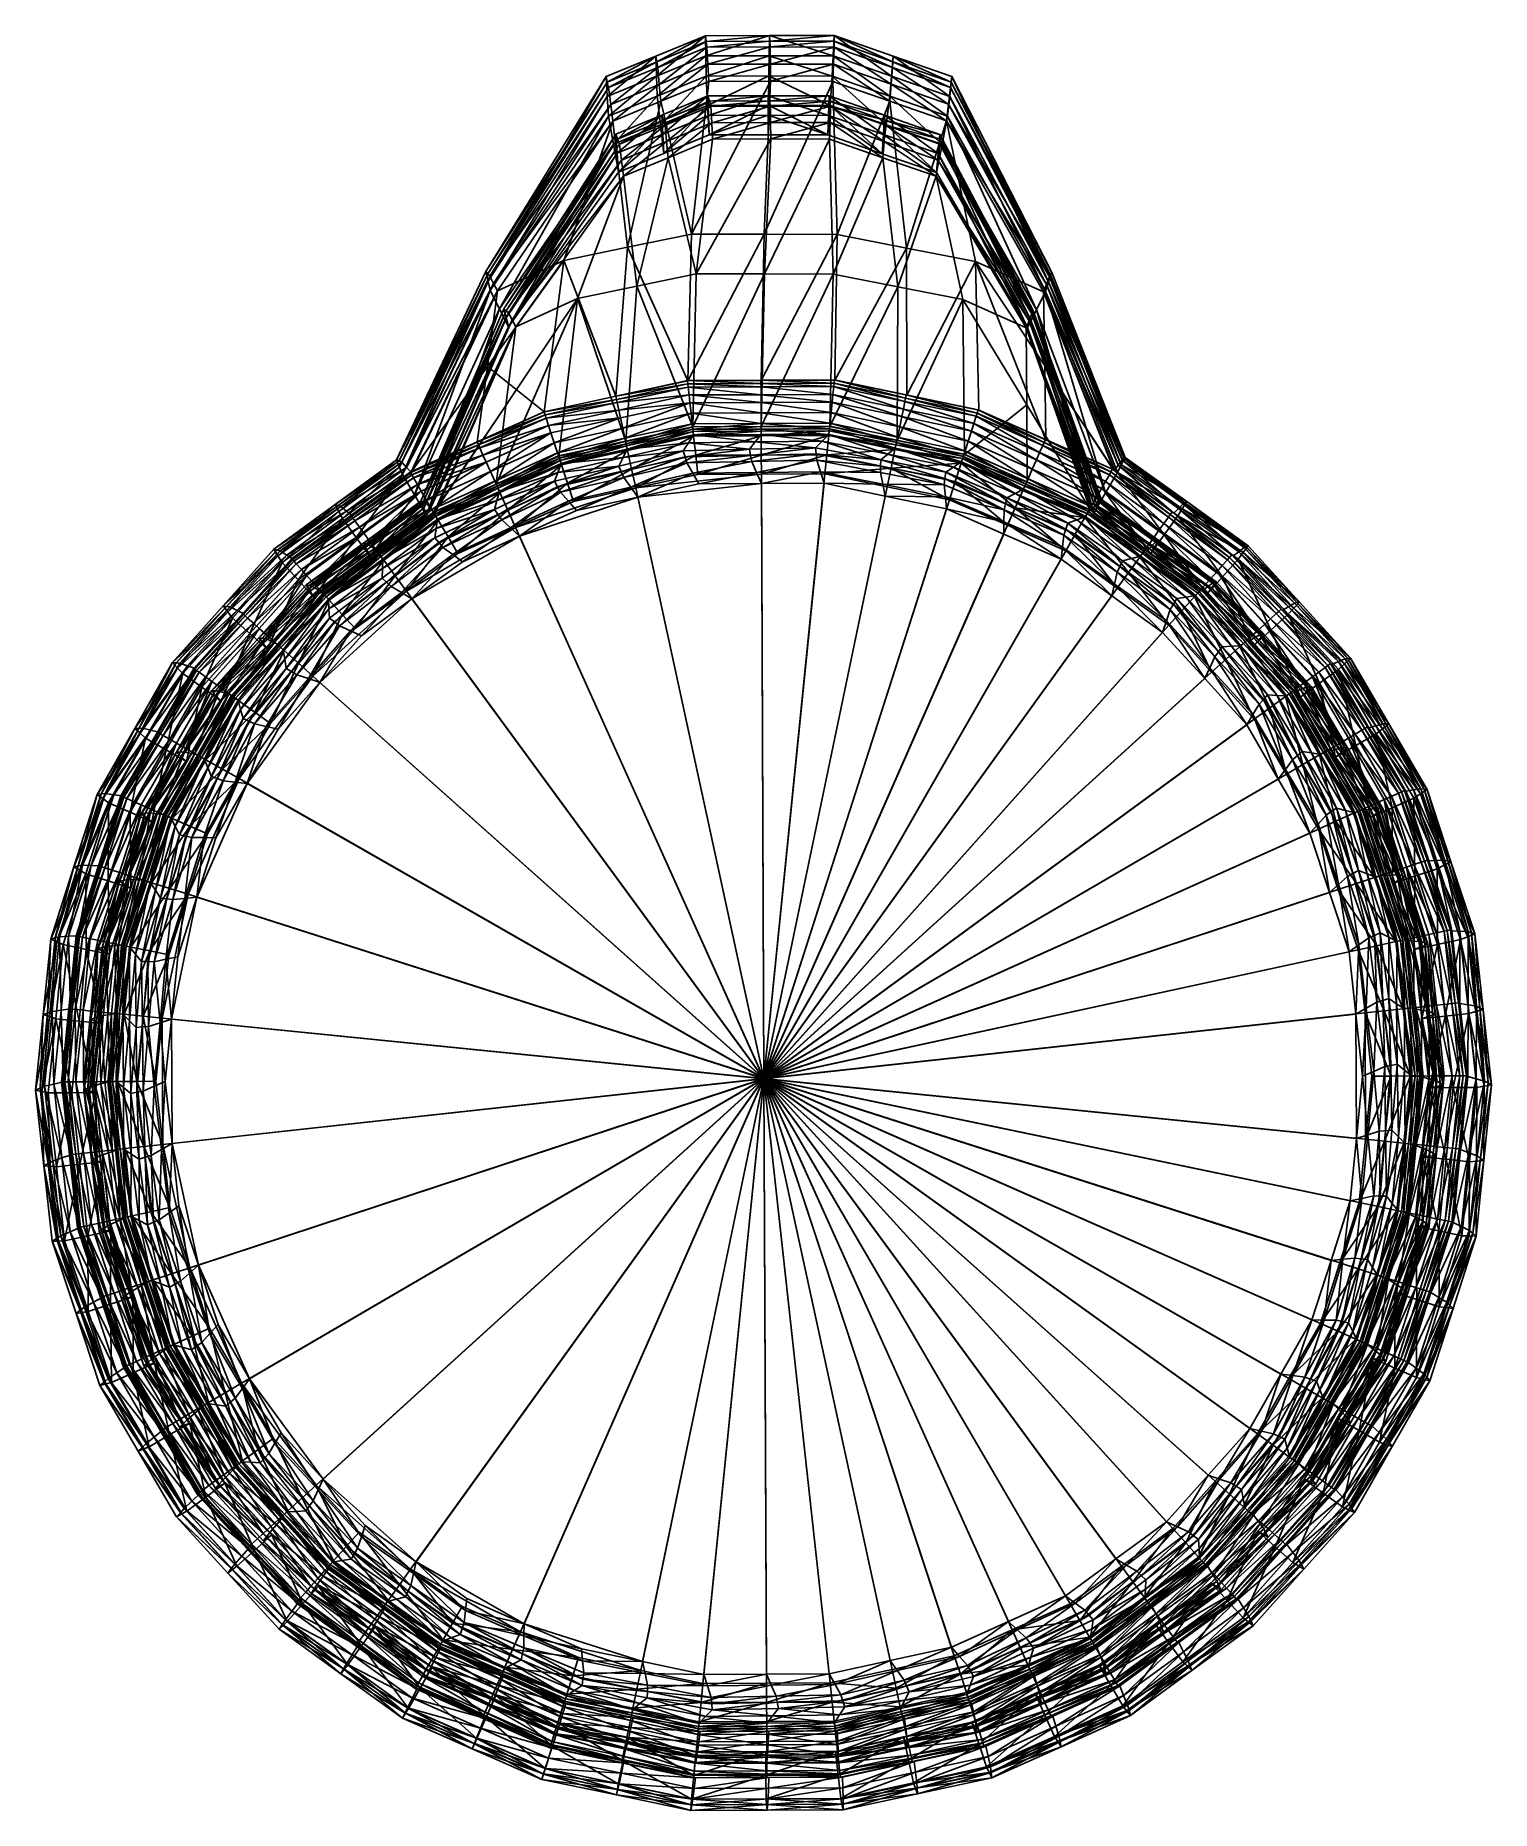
# Model space of a CAD drawing. Extents: x -0.89 to 1.27, y -1.13 to 1.5.
import ezdxf

# ---------------------------------------------------------------- set-up
doc = ezdxf.new("R2010")
doc.units = 0
doc.layers.add('NoName2', color=15, linetype='CONTINUOUS')

msp = doc.modelspace()

# ---------------------------------------------------------------- linework, layer by layer
at = {"layer": 'NoName2', "color": 0}
for points in [[(0.102968, 1.501652, 3.091471), (0.030188, 1.441656, 3.120996), (0.029123, 1.471263, 3.118521)], [(0.102968, 1.501652, 3.091471), (0.029123, 1.471263, 3.118521), (0.030544, 1.46296, 3.098834)], [(0.103323, 1.47172, 3.094223), (0.030188, 1.441656, 3.120996), (0.102968, 1.501652, 3.091471)], [(0.103989, 1.493199, 3.071929), (0.102968, 1.501652, 3.091471), (0.030544, 1.46296, 3.098834)], [(0.103989, 1.493199, 3.071929), (0.030544, 1.46296, 3.098834), (0.031966, 1.45464, 3.079149)], [(0.105008, 1.48472, 3.052391), (0.103989, 1.493199, 3.071929), (0.031966, 1.45464, 3.079149)], [(0.105008, 1.48472, 3.052391), (0.031966, 1.45464, 3.079149), (0.034344, 1.429523, 3.061083)], [(0.106492, 1.459247, 3.034652), (0.105008, 1.48472, 3.052391), (0.034344, 1.429523, 3.061083)], [(0.103989, 1.493199, 3.071929), (0.197996, 1.502062, 3.091332), (0.102968, 1.501652, 3.091471)], [(0.197996, 1.502062, 3.091332), (0.103323, 1.47172, 3.094223), (0.102968, 1.501652, 3.091471)], [(0.197446, 1.472092, 3.094085), (0.103323, 1.47172, 3.094223), (0.197996, 1.502062, 3.091332)], [(0.198501, 1.493604, 3.071795), (0.197996, 1.502062, 3.091332), (0.103989, 1.493199, 3.071929)], [(0.105008, 1.48472, 3.052391), (0.198501, 1.493604, 3.071795), (0.103989, 1.493199, 3.071929)], [(0.199006, 1.485119, 3.052234), (0.198501, 1.493604, 3.071795), (0.105008, 1.48472, 3.052391)], [(0.106492, 1.459247, 3.034652), (0.199006, 1.485119, 3.052234), (0.105008, 1.48472, 3.052391)], [(0.199339, 1.459639, 3.034496), (0.199006, 1.485119, 3.052234), (0.106492, 1.459247, 3.034652)], [(0.292414, 1.471889, 3.093835), (0.197446, 1.472092, 3.094085), (0.197996, 1.502062, 3.091332)], [(0.293876, 1.501889, 3.091052), (0.292414, 1.471889, 3.093835), (0.197996, 1.502062, 3.091332)], [(0.198501, 1.493604, 3.071795), (0.293876, 1.501889, 3.091052), (0.197996, 1.502062, 3.091332)], [(0.293854, 1.493434, 3.071518), (0.293876, 1.501889, 3.091052), (0.198501, 1.493604, 3.071795)], [(0.199006, 1.485119, 3.052234), (0.293854, 1.493434, 3.071518), (0.198501, 1.493604, 3.071795)], [(0.293831, 1.484952, 3.051979), (0.293854, 1.493434, 3.071518), (0.199006, 1.485119, 3.052234)], [(0.199339, 1.459639, 3.034496), (0.293831, 1.484952, 3.051979), (0.199006, 1.485119, 3.052234)], [(0.292995, 1.459481, 3.034242), (0.293831, 1.484952, 3.051979), (0.199339, 1.459639, 3.034496)], [(0.379122, 1.441656, 3.119769), (0.292414, 1.471889, 3.093835), (0.293876, 1.501889, 3.091052)], [(0.292995, 1.459481, 3.034242), (0.378474, 1.429659, 3.059801), (0.293831, 1.484952, 3.051979)], [(0.293831, 1.484952, 3.051979), (0.380385, 1.454766, 3.077848), (0.293854, 1.493434, 3.071518)], [(0.293831, 1.484952, 3.051979), (0.378474, 1.429659, 3.059801), (0.380385, 1.454766, 3.077848)], [(0.293854, 1.493434, 3.071518), (0.380898, 1.463083, 3.097534), (0.293876, 1.501889, 3.091052)], [(0.293854, 1.493434, 3.071518), (0.380385, 1.454766, 3.077848), (0.380898, 1.463083, 3.097534)], [(0.381409, 1.471383, 3.117213), (0.379122, 1.441656, 3.119769), (0.293876, 1.501889, 3.091052)], [(0.293876, 1.501889, 3.091052), (0.380898, 1.463083, 3.097534), (0.381409, 1.471383, 3.117213)], [(0.029123, 1.471263, 3.118521), (-0.044775, 1.440929, 3.14559), (-0.042953, 1.432762, 3.125754)], [(0.029123, 1.471263, 3.118521), (-0.042999, 1.411649, 3.147794), (-0.044775, 1.440929, 3.14559)], [(0.030188, 1.441656, 3.120996), (-0.042999, 1.411649, 3.147794), (0.029123, 1.471263, 3.118521)], [(0.030544, 1.46296, 3.098834), (0.029123, 1.471263, 3.118521), (-0.042953, 1.432762, 3.125754)], [(0.030544, 1.46296, 3.098834), (-0.042953, 1.432762, 3.125754), (-0.041126, 1.424616, 3.105916)], [(0.031966, 1.45464, 3.079149), (0.030544, 1.46296, 3.098834), (-0.041126, 1.424616, 3.105916)], [(0.031966, 1.45464, 3.079149), (-0.041126, 1.424616, 3.105916), (-0.037854, 1.39983, 3.087526)], [(0.034344, 1.429523, 3.061083), (0.031966, 1.45464, 3.079149), (-0.037854, 1.39983, 3.087526)], [(0.103323, 1.47172, 3.094223), (0.031252, 1.412052, 3.123473), (0.030188, 1.441656, 3.120996)], [(0.103677, 1.441789, 3.096956), (0.031252, 1.412052, 3.123473), (0.103323, 1.47172, 3.094223)], [(0.106492, 1.459247, 3.034652), (0.034344, 1.429523, 3.061083), (0.036721, 1.404381, 3.043016)], [(0.107975, 1.433751, 3.016913), (0.106492, 1.459247, 3.034652), (0.036721, 1.404381, 3.043016)], [(0.197446, 1.472092, 3.094085), (0.103677, 1.441789, 3.096956), (0.103323, 1.47172, 3.094223)], [(0.196897, 1.44212, 3.096837), (0.103677, 1.441789, 3.096956), (0.197446, 1.472092, 3.094085)], [(0.107975, 1.433751, 3.016913), (0.199339, 1.459639, 3.034496), (0.106492, 1.459247, 3.034652)], [(0.199671, 1.434135, 3.016758), (0.199339, 1.459639, 3.034496), (0.107975, 1.433751, 3.016913)], [(0.290949, 1.441889, 3.096623), (0.196897, 1.44212, 3.096837), (0.197446, 1.472092, 3.094085)], [(0.292414, 1.471889, 3.093835), (0.290949, 1.441889, 3.096623), (0.197446, 1.472092, 3.094085)], [(0.199671, 1.434135, 3.016758), (0.292995, 1.459481, 3.034242), (0.199339, 1.459639, 3.034496)], [(0.292158, 1.433986, 3.016497), (0.292995, 1.459481, 3.034242), (0.199671, 1.434135, 3.016758)], [(0.376831, 1.41193, 3.122319), (0.290949, 1.441889, 3.096623), (0.292414, 1.471889, 3.093835)], [(0.292158, 1.433986, 3.016497), (0.37656, 1.40453, 3.04175), (0.292995, 1.459481, 3.034242)], [(0.379122, 1.441656, 3.119769), (0.376831, 1.41193, 3.122319), (0.292414, 1.471889, 3.093835)], [(0.292995, 1.459481, 3.034242), (0.37656, 1.40453, 3.04175), (0.378474, 1.429659, 3.059801)], [(0.378474, 1.429659, 3.059801), (0.463739, 1.399985, 3.085377), (0.380385, 1.454766, 3.077848)], [(0.465596, 1.411601, 3.145716), (0.379122, 1.441656, 3.119769), (0.381409, 1.471383, 3.117213)], [(0.380385, 1.454766, 3.077848), (0.466719, 1.424752, 3.103752), (0.380898, 1.463083, 3.097534)], [(0.380385, 1.454766, 3.077848), (0.463739, 1.399985, 3.085377), (0.466719, 1.424752, 3.103752)], [(0.380898, 1.463083, 3.097534), (0.467711, 1.432895, 3.123573), (0.381409, 1.471383, 3.117213)], [(0.380898, 1.463083, 3.097534), (0.466719, 1.424752, 3.103752), (0.467711, 1.432895, 3.123573)], [(0.468707, 1.441057, 3.143392), (0.465596, 1.411601, 3.145716), (0.381409, 1.471383, 3.117213)], [(0.381409, 1.471383, 3.117213), (0.467711, 1.432895, 3.123573), (0.468707, 1.441057, 3.143392)], [(-0.044775, 1.440929, 3.14559), (-0.219998, 1.137385, 3.338183), (-0.223411, 1.151362, 3.323065)], [(-0.223411, 1.151362, 3.323065), (-0.042953, 1.432762, 3.125754), (-0.044775, 1.440929, 3.14559)], [(-0.220394, 1.148066, 3.295948), (-0.042953, 1.432762, 3.125754), (-0.223411, 1.151362, 3.323065)], [(-0.220394, 1.148066, 3.295948), (-0.041126, 1.424616, 3.105916), (-0.042953, 1.432762, 3.125754)], [(-0.217377, 1.14477, 3.268832), (-0.041126, 1.424616, 3.105916), (-0.220394, 1.148066, 3.295948)], [(-0.042999, 1.411649, 3.147794), (-0.219998, 1.137385, 3.338183), (-0.044775, 1.440929, 3.14559)], [(-0.217377, 1.14477, 3.268832), (-0.037854, 1.39983, 3.087526), (-0.041126, 1.424616, 3.105916)], [(0.030188, 1.441656, 3.120996), (-0.041225, 1.382366, 3.150003), (-0.042999, 1.411649, 3.147794)], [(0.031252, 1.412052, 3.123473), (-0.041225, 1.382366, 3.150003), (0.030188, 1.441656, 3.120996)], [(0.034344, 1.429523, 3.061083), (-0.037854, 1.39983, 3.087526), (-0.034578, 1.375069, 3.069133)], [(0.036721, 1.404381, 3.043016), (0.034344, 1.429523, 3.061083), (-0.034578, 1.375069, 3.069133)], [(0.103677, 1.441789, 3.096956), (0.036136, 1.369404, 3.1262), (0.031252, 1.412052, 3.123473)], [(0.105939, 1.398151, 3.10021), (0.036136, 1.369404, 3.1262), (0.103677, 1.441789, 3.096956)], [(0.107975, 1.433751, 3.016913), (0.036721, 1.404381, 3.043016), (0.081944, 1.207129, 2.920161)], [(0.199671, 1.434135, 3.016758), (0.107975, 1.433751, 3.016913), (0.081944, 1.207129, 2.920161)], [(0.18986, 1.207055, 2.919932), (0.199671, 1.434135, 3.016758), (0.081944, 1.207129, 2.920161)], [(0.196897, 1.44212, 3.096837), (0.105939, 1.398151, 3.10021), (0.103677, 1.441789, 3.096956)], [(0.196486, 1.398446, 3.100131), (0.105939, 1.398151, 3.10021), (0.196897, 1.44212, 3.096837)], [(0.292158, 1.433986, 3.016497), (0.199671, 1.434135, 3.016758), (0.18986, 1.207055, 2.919932)], [(0.298471, 1.206519, 2.919621), (0.292158, 1.433986, 3.016497), (0.18986, 1.207055, 2.919932)], [(0.287836, 1.398199, 3.099942), (0.196486, 1.398446, 3.100131), (0.196897, 1.44212, 3.096837)], [(0.290949, 1.441889, 3.096623), (0.287836, 1.398199, 3.099942), (0.196897, 1.44212, 3.096837)], [(0.371094, 1.369183, 3.125185), (0.287836, 1.398199, 3.099942), (0.290949, 1.441889, 3.096623)], [(0.376831, 1.41193, 3.122319), (0.371094, 1.369183, 3.125185), (0.290949, 1.441889, 3.096623)], [(0.37656, 1.40453, 3.04175), (0.292158, 1.433986, 3.016497), (0.298471, 1.206519, 2.919621)], [(0.37656, 1.40453, 3.04175), (0.460758, 1.375242, 3.067012), (0.378474, 1.429659, 3.059801)], [(0.462484, 1.38215, 3.148046), (0.376831, 1.41193, 3.122319), (0.379122, 1.441656, 3.119769)], [(0.378474, 1.429659, 3.059801), (0.460758, 1.375242, 3.067012), (0.463739, 1.399985, 3.085377)], [(0.465596, 1.411601, 3.145716), (0.462484, 1.38215, 3.148046), (0.379122, 1.441656, 3.119769)], [(0.61379, 1.143427, 3.267027), (0.466719, 1.424752, 3.103752), (0.463739, 1.399985, 3.085377)], [(0.612441, 1.135971, 3.336438), (0.465596, 1.411601, 3.145716), (0.468707, 1.441057, 3.143392)], [(0.61538, 1.146706, 3.294133), (0.467711, 1.432895, 3.123573), (0.466719, 1.424752, 3.103752)], [(0.61379, 1.143427, 3.267027), (0.61538, 1.146706, 3.294133), (0.466719, 1.424752, 3.103752)], [(0.616969, 1.149986, 3.32124), (0.468707, 1.441057, 3.143392), (0.467711, 1.432895, 3.123573)], [(0.61538, 1.146706, 3.294133), (0.616969, 1.149986, 3.32124), (0.467711, 1.432895, 3.123573)], [(0.616969, 1.149986, 3.32124), (0.612441, 1.135971, 3.336438), (0.468707, 1.441057, 3.143392)], [(-0.042999, 1.411649, 3.147794), (-0.216585, 1.123409, 3.353302), (-0.219998, 1.137385, 3.338183)], [(-0.211617, 1.133781, 3.242516), (-0.037854, 1.39983, 3.087526), (-0.217377, 1.14477, 3.268832)], [(-0.041225, 1.382366, 3.150003), (-0.216585, 1.123409, 3.353302), (-0.042999, 1.411649, 3.147794)], [(-0.211617, 1.133781, 3.242516), (-0.034578, 1.375069, 3.069133), (-0.037854, 1.39983, 3.087526)], [(0.031252, 1.412052, 3.123473), (-0.033717, 1.340692, 3.152206), (-0.041225, 1.382366, 3.150003)], [(0.036721, 1.404381, 3.043016), (-0.034578, 1.375069, 3.069133), (-0.012745, 1.187488, 2.937512)], [(0.036136, 1.369404, 3.1262), (-0.033717, 1.340692, 3.152206), (0.031252, 1.412052, 3.123473)], [(0.081944, 1.207129, 2.920161), (0.036721, 1.404381, 3.043016), (-0.012745, 1.187488, 2.937512)], [(0.105939, 1.398151, 3.10021), (0.041015, 1.326758, 3.128928), (0.036136, 1.369404, 3.1262)], [(0.106575, 1.412244, 3.102257), (0.040501, 1.376354, 3.125756), (0.038086, 1.3839, 3.128232)], [(0.106575, 1.412244, 3.102257), (0.038086, 1.3839, 3.128232), (0.039551, 1.355327, 3.128579)], [(0.107387, 1.383379, 3.102856), (0.106575, 1.412244, 3.102257), (0.039551, 1.355327, 3.128579)], [(0.108628, 1.404578, 3.099915), (0.040501, 1.376354, 3.125756), (0.106575, 1.412244, 3.102257)], [(0.108628, 1.404578, 3.099915), (0.042917, 1.368809, 3.123279), (0.040501, 1.376354, 3.125756)], [(0.108199, 1.354514, 3.103453), (0.041015, 1.326758, 3.128928), (0.105939, 1.398151, 3.10021)], [(0.11068, 1.396911, 3.097569), (0.042917, 1.368809, 3.123279), (0.108628, 1.404578, 3.099915)], [(0.196486, 1.398446, 3.100131), (0.108199, 1.354514, 3.103453), (0.105939, 1.398151, 3.10021)], [(0.196145, 1.412546, 3.102193), (0.106575, 1.412244, 3.102257), (0.107387, 1.383379, 3.102856)], [(0.196145, 1.412546, 3.102193), (0.108628, 1.404578, 3.099915), (0.106575, 1.412244, 3.102257)], [(0.19611, 1.383658, 3.102797), (0.196145, 1.412546, 3.102193), (0.107387, 1.383379, 3.102856)], [(0.196075, 1.35477, 3.103401), (0.108199, 1.354514, 3.103453), (0.196486, 1.398446, 3.100131)], [(0.197714, 1.404903, 3.099835), (0.108628, 1.404578, 3.099915), (0.196145, 1.412546, 3.102193)], [(0.197714, 1.404903, 3.099835), (0.11068, 1.396911, 3.097569), (0.108628, 1.404578, 3.099915)], [(0.199283, 1.397261, 3.097477), (0.11068, 1.396911, 3.097569), (0.197714, 1.404903, 3.099835)], [(0.112091, 1.372462, 3.079277), (0.11068, 1.396911, 3.097569), (0.199283, 1.397261, 3.097477)], [(0.19961, 1.372803, 3.079185), (0.112091, 1.372462, 3.079277), (0.199283, 1.397261, 3.097477)], [(0.284719, 1.354509, 3.103258), (0.196075, 1.35477, 3.103401), (0.196486, 1.398446, 3.100131)], [(0.285612, 1.383412, 3.102638), (0.196145, 1.412546, 3.102193), (0.19611, 1.383658, 3.102797)], [(0.286504, 1.412316, 3.102018), (0.197714, 1.404903, 3.099835), (0.196145, 1.412546, 3.102193)], [(0.286504, 1.412316, 3.102018), (0.196145, 1.412546, 3.102193), (0.285612, 1.383412, 3.102638)], [(0.287836, 1.398199, 3.099942), (0.284719, 1.354509, 3.103258), (0.196486, 1.398446, 3.100131)], [(0.287603, 1.404687, 3.099647), (0.197714, 1.404903, 3.099835), (0.286504, 1.412316, 3.102018)], [(0.287603, 1.404687, 3.099647), (0.199283, 1.397261, 3.097477), (0.197714, 1.404903, 3.099835)], [(0.288702, 1.39706, 3.097276), (0.199283, 1.397261, 3.097477), (0.287603, 1.404687, 3.099647)], [(0.19961, 1.372803, 3.079185), (0.199283, 1.397261, 3.097477), (0.288702, 1.39706, 3.097276)], [(0.365352, 1.32644, 3.128052), (0.284719, 1.354509, 3.103258), (0.287836, 1.398199, 3.099942)], [(0.367027, 1.355069, 3.12766), (0.286504, 1.412316, 3.102018), (0.285612, 1.383412, 3.102638)], [(0.368699, 1.383699, 3.127266), (0.286504, 1.412316, 3.102018), (0.367027, 1.355069, 3.12766)], [(0.368699, 1.383699, 3.127266), (0.287603, 1.404687, 3.099647), (0.286504, 1.412316, 3.102018)], [(0.369342, 1.376244, 3.124746), (0.288702, 1.39706, 3.097276), (0.287603, 1.404687, 3.099647)], [(0.369342, 1.376244, 3.124746), (0.287603, 1.404687, 3.099647), (0.368699, 1.383699, 3.127266)], [(0.371094, 1.369183, 3.125185), (0.365352, 1.32644, 3.128052), (0.287836, 1.398199, 3.099942)], [(0.401309, 1.186293, 2.93617), (0.37656, 1.40453, 3.04175), (0.298471, 1.206519, 2.919621)], [(0.454135, 1.340335, 3.150451), (0.371094, 1.369183, 3.125185), (0.376831, 1.41193, 3.122319)], [(0.460758, 1.375242, 3.067012), (0.37656, 1.40453, 3.04175), (0.401309, 1.186293, 2.93617)], [(0.462484, 1.38215, 3.148046), (0.454135, 1.340335, 3.150451), (0.376831, 1.41193, 3.122319)], [(0.609322, 1.132474, 3.240723), (0.463739, 1.399985, 3.085377), (0.460758, 1.375242, 3.067012)], [(0.607911, 1.121956, 3.351636), (0.462484, 1.38215, 3.148046), (0.465596, 1.411601, 3.145716)], [(0.609322, 1.132474, 3.240723), (0.61379, 1.143427, 3.267027), (0.463739, 1.399985, 3.085377)], [(0.612441, 1.135971, 3.336438), (0.607911, 1.121956, 3.351636), (0.465596, 1.411601, 3.145716)], [(-0.041225, 1.382366, 3.150003), (-0.203144, 1.096276, 3.354744), (-0.216585, 1.123409, 3.353302)], [(-0.205858, 1.122793, 3.216199), (-0.034578, 1.375069, 3.069133), (-0.211617, 1.133781, 3.242516)], [(-0.205858, 1.122793, 3.216199), (-0.107497, 1.167889, 2.954881), (-0.034578, 1.375069, 3.069133)], [(-0.033717, 1.340692, 3.152206), (-0.203144, 1.096276, 3.354744), (-0.041225, 1.382366, 3.150003)], [(-0.012745, 1.187488, 2.937512), (-0.034578, 1.375069, 3.069133), (-0.107497, 1.167889, 2.954881)], [(0.038086, 1.3839, 3.128232), (-0.030451, 1.355587, 3.15422), (-0.028332, 1.327312, 3.154319)], [(0.038086, 1.3839, 3.128232), (-0.027674, 1.348166, 3.151613), (-0.030451, 1.355587, 3.15422)], [(0.039551, 1.355327, 3.128579), (0.038086, 1.3839, 3.128232), (-0.028332, 1.327312, 3.154319)], [(0.040501, 1.376354, 3.125756), (-0.027674, 1.348166, 3.151613), (0.038086, 1.3839, 3.128232)], [(0.040501, 1.376354, 3.125756), (-0.024892, 1.340758, 3.149005), (-0.027674, 1.348166, 3.151613)], [(0.042917, 1.368809, 3.123279), (-0.024892, 1.340758, 3.149005), (0.040501, 1.376354, 3.125756)], [(0.107387, 1.383379, 3.102856), (0.039551, 1.355327, 3.128579), (0.041015, 1.326758, 3.128928)], [(0.108199, 1.354514, 3.103453), (0.107387, 1.383379, 3.102856), (0.041015, 1.326758, 3.128928)], [(0.11068, 1.396911, 3.097569), (0.045157, 1.344711, 3.104674), (0.042917, 1.368809, 3.123279)], [(0.112091, 1.372462, 3.079277), (0.045157, 1.344711, 3.104674), (0.11068, 1.396911, 3.097569)], [(0.112091, 1.372462, 3.079277), (0.047395, 1.320593, 3.08607), (0.045157, 1.344711, 3.104674)], [(0.113501, 1.34803, 3.060986), (0.047395, 1.320593, 3.08607), (0.112091, 1.372462, 3.079277)], [(0.19611, 1.383658, 3.102797), (0.107387, 1.383379, 3.102856), (0.108199, 1.354514, 3.103453)], [(0.196075, 1.35477, 3.103401), (0.19611, 1.383658, 3.102797), (0.108199, 1.354514, 3.103453)], [(0.113501, 1.34803, 3.060986), (0.112091, 1.372462, 3.079277), (0.19961, 1.372803, 3.079185)], [(0.199938, 1.348365, 3.060893), (0.113501, 1.34803, 3.060986), (0.19961, 1.372803, 3.079185)], [(0.284719, 1.354509, 3.103258), (0.19611, 1.383658, 3.102797), (0.196075, 1.35477, 3.103401)], [(0.285612, 1.383412, 3.102638), (0.19611, 1.383658, 3.102797), (0.284719, 1.354509, 3.103258)], [(0.287924, 1.372612, 3.078988), (0.19961, 1.372803, 3.079185), (0.288702, 1.39706, 3.097276)], [(0.199938, 1.348365, 3.060893), (0.19961, 1.372803, 3.079185), (0.287924, 1.372612, 3.078988)], [(0.287146, 1.348182, 3.060695), (0.199938, 1.348365, 3.060893), (0.287924, 1.372612, 3.078988)], [(0.365352, 1.32644, 3.128052), (0.285612, 1.383412, 3.102638), (0.284719, 1.354509, 3.103258)], [(0.367027, 1.355069, 3.12766), (0.285612, 1.383412, 3.102638), (0.365352, 1.32644, 3.128052)], [(0.287146, 1.348182, 3.060695), (0.287924, 1.372612, 3.078988), (0.366402, 1.320602, 3.085028)], [(0.287924, 1.372612, 3.078988), (0.288702, 1.39706, 3.097276), (0.368195, 1.344706, 3.103636)], [(0.287924, 1.372612, 3.078988), (0.368195, 1.344706, 3.103636), (0.366402, 1.320602, 3.085028)], [(0.288702, 1.39706, 3.097276), (0.369985, 1.368788, 3.122225), (0.368195, 1.344706, 3.103636)], [(0.369985, 1.368788, 3.122225), (0.288702, 1.39706, 3.097276), (0.369342, 1.376244, 3.124746)], [(0.448232, 1.326872, 3.152701), (0.368699, 1.383699, 3.127266), (0.367027, 1.355069, 3.12766)], [(0.450681, 1.355233, 3.152536), (0.369342, 1.376244, 3.124746), (0.368699, 1.383699, 3.127266)], [(0.450681, 1.355233, 3.152536), (0.368699, 1.383699, 3.127266), (0.448232, 1.326872, 3.152701)], [(0.450872, 1.347962, 3.149865), (0.369342, 1.376244, 3.124746), (0.450681, 1.355233, 3.152536)], [(0.450872, 1.347962, 3.149865), (0.369985, 1.368788, 3.122225), (0.369342, 1.376244, 3.124746)], [(0.503914, 1.166222, 2.952738), (0.460758, 1.375242, 3.067012), (0.401309, 1.186293, 2.93617)], [(0.594548, 1.09482, 3.353225), (0.454135, 1.340335, 3.150451), (0.462484, 1.38215, 3.148046)], [(0.604854, 1.121522, 3.21442), (0.460758, 1.375242, 3.067012), (0.503914, 1.166222, 2.952738)], [(0.604854, 1.121522, 3.21442), (0.609322, 1.132474, 3.240723), (0.460758, 1.375242, 3.067012)], [(0.607911, 1.121956, 3.351636), (0.594548, 1.09482, 3.353225), (0.462484, 1.38215, 3.148046)], [(-0.196589, 1.095919, 3.328741), (-0.030451, 1.355587, 3.15422), (-0.027674, 1.348166, 3.151613)], [(-0.030451, 1.355587, 3.15422), (-0.196589, 1.095919, 3.328741), (-0.193146, 1.082531, 3.342463)], [(-0.19315, 1.092989, 3.313012), (-0.196589, 1.095919, 3.328741), (-0.027674, 1.348166, 3.151613)], [(-0.19315, 1.092989, 3.313012), (-0.027674, 1.348166, 3.151613), (-0.024892, 1.340758, 3.149005)], [(-0.028332, 1.327312, 3.154319), (-0.030451, 1.355587, 3.15422), (-0.193146, 1.082531, 3.342463)], [(0.036136, 1.369404, 3.1262), (-0.026214, 1.299037, 3.154412), (-0.033717, 1.340692, 3.152206)], [(0.039551, 1.355327, 3.128579), (-0.028332, 1.327312, 3.154319), (-0.026214, 1.299037, 3.154412)], [(0.041015, 1.326758, 3.128928), (-0.026214, 1.299037, 3.154412), (0.036136, 1.369404, 3.1262)], [(0.041015, 1.326758, 3.128928), (0.039551, 1.355327, 3.128579), (-0.026214, 1.299037, 3.154412)], [(0.042917, 1.368809, 3.123279), (-0.021822, 1.316972, 3.130086), (-0.024892, 1.340758, 3.149005)], [(0.045157, 1.344711, 3.104674), (-0.021822, 1.316972, 3.130086), (0.042917, 1.368809, 3.123279)], [(0.045157, 1.344711, 3.104674), (-0.018752, 1.293206, 3.111164), (-0.021822, 1.316972, 3.130086)], [(0.047395, 1.320593, 3.08607), (-0.018752, 1.293206, 3.111164), (0.045157, 1.344711, 3.104674)], [(0.113501, 1.34803, 3.060986), (0.089286, 1.148147, 2.947851), (0.047395, 1.320593, 3.08607)], [(0.199938, 1.348365, 3.060893), (0.089286, 1.148147, 2.947851), (0.113501, 1.34803, 3.060986)], [(0.190538, 1.148064, 2.947664), (0.089286, 1.148147, 2.947851), (0.199938, 1.348365, 3.060893)], [(0.287146, 1.348182, 3.060695), (0.190538, 1.148064, 2.947664), (0.199938, 1.348365, 3.060893)], [(0.292436, 1.147554, 2.947404), (0.190538, 1.148064, 2.947664), (0.287146, 1.348182, 3.060695)], [(0.366402, 1.320602, 3.085028), (0.292436, 1.147554, 2.947404), (0.287146, 1.348182, 3.060695)], [(0.445779, 1.298513, 3.152867), (0.365352, 1.32644, 3.128052), (0.371094, 1.369183, 3.125185)], [(0.445779, 1.298513, 3.152867), (0.367027, 1.355069, 3.12766), (0.365352, 1.32644, 3.128052)], [(0.366402, 1.320602, 3.085028), (0.368195, 1.344706, 3.103636), (0.44547, 1.293172, 3.109388)], [(0.448232, 1.326872, 3.152701), (0.367027, 1.355069, 3.12766), (0.445779, 1.298513, 3.152867)], [(0.368195, 1.344706, 3.103636), (0.369985, 1.368788, 3.122225), (0.448266, 1.316913, 3.128297)], [(0.368195, 1.344706, 3.103636), (0.448266, 1.316913, 3.128297), (0.44547, 1.293172, 3.109388)], [(0.369985, 1.368788, 3.122225), (0.451061, 1.340678, 3.147196), (0.448266, 1.316913, 3.128297)], [(0.451061, 1.340678, 3.147196), (0.369985, 1.368788, 3.122225), (0.450872, 1.347962, 3.149865)], [(0.454135, 1.340335, 3.150451), (0.445779, 1.298513, 3.152867), (0.371094, 1.369183, 3.125185)], [(0.450681, 1.355233, 3.152536), (0.448232, 1.326872, 3.152701), (0.585158, 1.081086, 3.341043)], [(0.589134, 1.094486, 3.327271), (0.450681, 1.355233, 3.152536), (0.585158, 1.081086, 3.341043)], [(0.589134, 1.094486, 3.327271), (0.450872, 1.347962, 3.149865), (0.450681, 1.355233, 3.152536)], [(0.588293, 1.091609, 3.311504), (0.451061, 1.340678, 3.147196), (0.450872, 1.347962, 3.149865)], [(0.588293, 1.091609, 3.311504), (0.450872, 1.347962, 3.149865), (0.589134, 1.094486, 3.327271)], [(-0.033717, 1.340692, 3.152206), (-0.189705, 1.069144, 3.356186), (-0.203144, 1.096276, 3.354744)], [(-0.189712, 1.09006, 3.297284), (-0.19315, 1.092989, 3.313012), (-0.024892, 1.340758, 3.149005)], [(-0.028332, 1.327312, 3.154319), (-0.193146, 1.082531, 3.342463), (-0.189705, 1.069144, 3.356186)], [(-0.189712, 1.09006, 3.297284), (-0.024892, 1.340758, 3.149005), (-0.021822, 1.316972, 3.130086)], [(-0.026214, 1.299037, 3.154412), (-0.189705, 1.069144, 3.356186), (-0.033717, 1.340692, 3.152206)], [(-0.026214, 1.299037, 3.154412), (-0.028332, 1.327312, 3.154319), (-0.189705, 1.069144, 3.356186)], [(0.047395, 1.320593, 3.08607), (0.001115, 1.129799, 2.964523), (-0.018752, 1.293206, 3.111164)], [(0.089286, 1.148147, 2.947851), (0.001115, 1.129799, 2.964523), (0.047395, 1.320593, 3.08607)], [(0.38872, 1.128643, 2.963365), (0.292436, 1.147554, 2.947404), (0.366402, 1.320602, 3.085028)], [(0.44547, 1.293172, 3.109388), (0.38872, 1.128643, 2.963365), (0.366402, 1.320602, 3.085028)], [(0.581179, 1.067687, 3.354814), (0.445779, 1.298513, 3.152867), (0.454135, 1.340335, 3.150451)], [(0.448232, 1.326872, 3.152701), (0.445779, 1.298513, 3.152867), (0.581179, 1.067687, 3.354814)], [(0.448232, 1.326872, 3.152701), (0.581179, 1.067687, 3.354814), (0.585158, 1.081086, 3.341043)], [(0.587452, 1.088732, 3.295738), (0.448266, 1.316913, 3.128297), (0.451061, 1.340678, 3.147196)], [(0.587452, 1.088732, 3.295738), (0.451061, 1.340678, 3.147196), (0.588293, 1.091609, 3.311504)], [(0.594548, 1.09482, 3.353225), (0.581179, 1.067687, 3.354814), (0.454135, 1.340335, 3.150451)], [(-0.184293, 1.079724, 3.27062), (-0.189712, 1.09006, 3.297284), (-0.021822, 1.316972, 3.130086)], [(-0.184293, 1.079724, 3.27062), (-0.021822, 1.316972, 3.130086), (-0.018752, 1.293206, 3.111164)], [(-0.178876, 1.069387, 3.243956), (-0.184293, 1.079724, 3.27062), (-0.018752, 1.293206, 3.111164)], [(-0.178876, 1.069387, 3.243956), (-0.018752, 1.293206, 3.111164), (-0.08711, 1.111487, 2.981208)], [(0.001115, 1.129799, 2.964523), (-0.08711, 1.111487, 2.981208), (-0.018752, 1.293206, 3.111164)], [(0.4848, 1.109867, 2.979342), (0.38872, 1.128643, 2.963365), (0.44547, 1.293172, 3.109388)], [(0.583306, 1.07843, 3.269083), (0.44547, 1.293172, 3.109388), (0.448266, 1.316913, 3.128297)], [(0.579159, 1.068129, 3.242429), (0.44547, 1.293172, 3.109388), (0.583306, 1.07843, 3.269083)], [(0.579159, 1.068129, 3.242429), (0.4848, 1.109867, 2.979342), (0.44547, 1.293172, 3.109388)], [(0.583306, 1.07843, 3.269083), (0.448266, 1.316913, 3.128297), (0.587452, 1.088732, 3.295738)], [(-0.012745, 1.187488, 2.937512), (-0.107497, 1.167889, 2.954881), (-0.030043, 0.966159, 2.851492)], [(0.076452, 0.989329, 2.851511), (-0.012745, 1.187488, 2.937512), (-0.030043, 0.966159, 2.851492)], [(0.081944, 1.207129, 2.920161), (-0.012745, 1.187488, 2.937512), (0.076452, 0.989329, 2.851511)], [(0.18986, 1.207055, 2.919932), (0.081944, 1.207129, 2.920161), (0.076452, 0.989329, 2.851511)], [(0.185346, 0.989892, 2.85155), (0.18986, 1.207055, 2.919932), (0.076452, 0.989329, 2.851511)], [(0.298471, 1.206519, 2.919621), (0.18986, 1.207055, 2.919932), (0.185346, 0.989892, 2.85155)], [(0.29473, 0.990132, 2.851538), (0.298471, 1.206519, 2.919621), (0.185346, 0.989892, 2.85155)], [(0.401309, 1.186293, 2.93617), (0.298471, 1.206519, 2.919621), (0.29473, 0.990132, 2.851538)], [(-0.136593, 0.943024, 2.851487), (-0.107497, 1.167889, 2.954881), (-0.220961, 1.010536, 3.033849)], [(-0.220961, 1.010536, 3.033849), (-0.107497, 1.167889, 2.954881), (-0.205858, 1.122793, 3.216199)], [(-0.030043, 0.966159, 2.851492), (-0.107497, 1.167889, 2.954881), (-0.136593, 0.943024, 2.851487)], [(0.401788, 0.967718, 2.85152), (0.401309, 1.186293, 2.93617), (0.29473, 0.990132, 2.851538)], [(0.503914, 1.166222, 2.952738), (0.401309, 1.186293, 2.93617), (0.401788, 0.967718, 2.85152)], [(0.508662, 0.945425, 2.851514), (0.503914, 1.166222, 2.952738), (0.401788, 0.967718, 2.85152)], [(0.608418, 0.901531, 2.851521), (0.606622, 1.011536, 3.032973), (0.503914, 1.166222, 2.952738)], [(0.508662, 0.945425, 2.851514), (0.608418, 0.901531, 2.851521), (0.503914, 1.166222, 2.952738)], [(0.606622, 1.011536, 3.032973), (0.604854, 1.121522, 3.21442), (0.503914, 1.166222, 2.952738)], [(-0.355677, 0.872085, 3.48674), (-0.220394, 1.148066, 3.295948), (-0.223411, 1.151362, 3.323065)], [(-0.355677, 0.872085, 3.48674), (-0.223411, 1.151362, 3.323065), (-0.219998, 1.137385, 3.338183)], [(-0.351931, 0.870205, 3.458741), (-0.220394, 1.148066, 3.295948), (-0.355677, 0.872085, 3.48674)], [(-0.351234, 0.860978, 3.514082), (-0.355677, 0.872085, 3.48674), (-0.219998, 1.137385, 3.338183)], [(-0.351931, 0.870205, 3.458741), (-0.217377, 1.14477, 3.268832), (-0.220394, 1.148066, 3.295948)], [(-0.348185, 0.868326, 3.430742), (-0.217377, 1.14477, 3.268832), (-0.351931, 0.870205, 3.458741)], [(-0.219998, 1.137385, 3.338183), (-0.346792, 0.849871, 3.541424), (-0.351234, 0.860978, 3.514082)], [(-0.348185, 0.868326, 3.430742), (-0.211617, 1.133781, 3.242516), (-0.217377, 1.14477, 3.268832)], [(-0.340817, 0.860623, 3.402448), (-0.211617, 1.133781, 3.242516), (-0.348185, 0.868326, 3.430742)], [(-0.216585, 1.123409, 3.353302), (-0.346792, 0.849871, 3.541424), (-0.219998, 1.137385, 3.338183)], [(-0.340817, 0.860623, 3.402448), (-0.205858, 1.122793, 3.216199), (-0.211617, 1.133781, 3.242516)], [(0.089286, 1.148147, 2.947851), (0.083927, 0.920666, 2.848691), (0.001115, 1.129799, 2.964523)], [(0.190538, 1.148064, 2.947664), (0.083927, 0.920666, 2.848691), (0.089286, 1.148147, 2.947851)], [(0.185629, 0.921182, 2.848725), (0.083927, 0.920666, 2.848691), (0.190538, 1.148064, 2.947664)], [(0.292436, 1.147554, 2.947404), (0.185629, 0.921182, 2.848725), (0.190538, 1.148064, 2.947664)], [(0.287741, 0.92143, 2.848715), (0.185629, 0.921182, 2.848725), (0.292436, 1.147554, 2.947404)], [(0.38872, 1.128643, 2.963365), (0.287741, 0.92143, 2.848715), (0.292436, 1.147554, 2.947404)], [(0.720272, 0.864407, 3.514878), (0.607911, 1.121956, 3.351636), (0.612441, 1.135971, 3.336438)], [(0.721684, 0.871754, 3.431536), (0.61379, 1.143427, 3.267027), (0.609322, 1.132474, 3.240723)], [(0.726019, 0.875546, 3.487544), (0.612441, 1.135971, 3.336438), (0.616969, 1.149986, 3.32124)], [(0.720272, 0.864407, 3.514878), (0.612441, 1.135971, 3.336438), (0.726019, 0.875546, 3.487544)], [(0.723852, 0.87365, 3.45954), (0.61538, 1.146706, 3.294133), (0.61379, 1.143427, 3.267027)], [(0.721684, 0.871754, 3.431536), (0.723852, 0.87365, 3.45954), (0.61379, 1.143427, 3.267027)], [(0.726019, 0.875546, 3.487544), (0.616969, 1.149986, 3.32124), (0.61538, 1.146706, 3.294133)], [(0.723852, 0.87365, 3.45954), (0.726019, 0.875546, 3.487544), (0.61538, 1.146706, 3.294133)], [(-0.216585, 1.123409, 3.353302), (-0.329111, 0.819624, 3.541437), (-0.346792, 0.849871, 3.541424)], [(-0.333449, 0.85292, 3.374154), (-0.205858, 1.122793, 3.216199), (-0.340817, 0.860623, 3.402448)], [(-0.334484, 0.85322, 3.112828), (-0.220961, 1.010536, 3.033849), (-0.205858, 1.122793, 3.216199)], [(-0.333449, 0.85292, 3.374154), (-0.334484, 0.85322, 3.112828), (-0.205858, 1.122793, 3.216199)], [(-0.203144, 1.096276, 3.354744), (-0.329111, 0.819624, 3.541437), (-0.216585, 1.123409, 3.353302)], [(-0.207892, 0.835628, 2.848675), (-0.193392, 0.952513, 3.046318), (-0.08711, 1.111487, 2.981208)], [(-0.11502, 0.877425, 2.84867), (-0.207892, 0.835628, 2.848675), (-0.08711, 1.111487, 2.981208)], [(-0.193392, 0.952513, 3.046318), (-0.178876, 1.069387, 3.243956), (-0.08711, 1.111487, 2.981208)], [(-0.015524, 0.899031, 2.848675), (-0.11502, 0.877425, 2.84867), (-0.08711, 1.111487, 2.981208)], [(0.001115, 1.129799, 2.964523), (-0.015524, 0.899031, 2.848675), (-0.08711, 1.111487, 2.981208)], [(0.083927, 0.920666, 2.848691), (-0.015524, 0.899031, 2.848675), (0.001115, 1.129799, 2.964523)], [(0.387692, 0.900514, 2.8487), (0.287741, 0.92143, 2.848715), (0.38872, 1.128643, 2.963365)], [(0.4848, 1.109867, 2.979342), (0.387692, 0.900514, 2.8487), (0.38872, 1.128643, 2.963365)], [(0.487496, 0.879695, 2.848696), (0.387692, 0.900514, 2.8487), (0.4848, 1.109867, 2.979342)], [(0.579894, 0.953425, 3.045568), (0.487496, 0.879695, 2.848696), (0.4848, 1.109867, 2.979342)], [(0.579894, 0.953425, 3.045568), (0.4848, 1.109867, 2.979342), (0.579159, 1.068129, 3.242429)], [(0.697078, 0.822917, 3.5422), (0.594548, 1.09482, 3.353225), (0.607911, 1.121956, 3.351636)], [(0.715904, 0.864024, 3.40322), (0.609322, 1.132474, 3.240723), (0.604854, 1.121522, 3.21442)], [(0.710122, 0.856295, 3.374903), (0.715904, 0.864024, 3.40322), (0.604854, 1.121522, 3.21442)], [(0.709132, 0.856976, 3.113216), (0.604854, 1.121522, 3.21442), (0.606622, 1.011536, 3.032973)], [(0.710122, 0.856295, 3.374903), (0.604854, 1.121522, 3.21442), (0.709132, 0.856976, 3.113216)], [(0.714522, 0.853268, 3.542213), (0.607911, 1.121956, 3.351636), (0.720272, 0.864407, 3.514878)], [(0.714522, 0.853268, 3.542213), (0.697078, 0.822917, 3.5422), (0.607911, 1.121956, 3.351636)], [(0.715904, 0.864024, 3.40322), (0.721684, 0.871754, 3.431536), (0.609322, 1.132474, 3.240723)], [(-0.203144, 1.096276, 3.354744), (-0.311431, 0.789378, 3.54145), (-0.329111, 0.819624, 3.541437)], [(-0.319634, 0.810382, 3.486771), (-0.193146, 1.082531, 3.342463), (-0.196589, 1.095919, 3.328741)], [(-0.319634, 0.810382, 3.486771), (-0.196589, 1.095919, 3.328741), (-0.19315, 1.092989, 3.313012)], [(-0.316085, 0.808818, 3.458774), (-0.319634, 0.810382, 3.486771), (-0.19315, 1.092989, 3.313012)], [(-0.315533, 0.79988, 3.51411), (-0.193146, 1.082531, 3.342463), (-0.319634, 0.810382, 3.486771)], [(-0.316085, 0.808818, 3.458774), (-0.19315, 1.092989, 3.313012), (-0.189712, 1.09006, 3.297284)], [(-0.312537, 0.807254, 3.430778), (-0.316085, 0.808818, 3.458774), (-0.189712, 1.09006, 3.297284)], [(-0.315533, 0.79988, 3.51411), (-0.189705, 1.069144, 3.356186), (-0.193146, 1.082531, 3.342463)], [(-0.312537, 0.807254, 3.430778), (-0.189712, 1.09006, 3.297284), (-0.184293, 1.079724, 3.27062)], [(-0.189705, 1.069144, 3.356186), (-0.311431, 0.789378, 3.54145), (-0.203144, 1.096276, 3.354744)], [(0.679628, 0.792569, 3.542188), (0.581179, 1.067687, 3.354814), (0.594548, 1.09482, 3.353225)], [(0.679628, 0.792569, 3.542188), (0.585158, 1.081086, 3.341043), (0.581179, 1.067687, 3.354814)], [(0.686517, 0.81047, 3.431521), (0.583306, 1.07843, 3.269083), (0.587452, 1.088732, 3.295738)], [(0.690464, 0.813629, 3.487522), (0.589134, 1.094486, 3.327271), (0.585158, 1.081086, 3.341043)], [(0.685047, 0.803098, 3.514855), (0.585158, 1.081086, 3.341043), (0.679628, 0.792569, 3.542188)], [(0.685047, 0.803098, 3.514855), (0.690464, 0.813629, 3.487522), (0.585158, 1.081086, 3.341043)], [(0.688491, 0.812049, 3.459522), (0.587452, 1.088732, 3.295738), (0.588293, 1.091609, 3.311504)], [(0.686517, 0.81047, 3.431521), (0.587452, 1.088732, 3.295738), (0.688491, 0.812049, 3.459522)], [(0.690464, 0.813629, 3.487522), (0.588293, 1.091609, 3.311504), (0.589134, 1.094486, 3.327271)], [(0.688491, 0.812049, 3.459522), (0.588293, 1.091609, 3.311504), (0.690464, 0.813629, 3.487522)], [(0.697078, 0.822917, 3.5422), (0.679628, 0.792569, 3.542188), (0.594548, 1.09482, 3.353225)], [(-0.311431, 0.789378, 3.54145), (-0.189705, 1.069144, 3.356186), (-0.315533, 0.79988, 3.51411)], [(-0.305608, 0.800279, 3.402485), (-0.312537, 0.807254, 3.430778), (-0.184293, 1.079724, 3.27062)], [(-0.305608, 0.800279, 3.402485), (-0.184293, 1.079724, 3.27062), (-0.178876, 1.069387, 3.243956)], [(-0.29868, 0.793306, 3.374193), (-0.305608, 0.800279, 3.402485), (-0.178876, 1.069387, 3.243956)], [(-0.299724, 0.793569, 3.111436), (-0.178876, 1.069387, 3.243956), (-0.193392, 0.952513, 3.046318)], [(-0.29868, 0.793306, 3.374193), (-0.178876, 1.069387, 3.243956), (-0.299724, 0.793569, 3.111436)], [(0.681166, 0.803472, 3.403208), (0.579159, 1.068129, 3.242429), (0.583306, 1.07843, 3.269083)], [(0.674815, 0.797091, 3.111799), (0.579894, 0.953425, 3.045568), (0.579159, 1.068129, 3.242429)], [(0.675814, 0.796475, 3.374895), (0.674815, 0.797091, 3.111799), (0.579159, 1.068129, 3.242429)], [(0.675814, 0.796475, 3.374895), (0.579159, 1.068129, 3.242429), (0.681166, 0.803472, 3.403208)], [(0.681166, 0.803472, 3.403208), (0.583306, 1.07843, 3.269083), (0.686517, 0.81047, 3.431521)], [(-0.236053, 0.898271, 2.851496), (-0.220961, 1.010536, 3.033849), (-0.334484, 0.85322, 3.112828)], [(-0.236053, 0.898271, 2.851496), (-0.136593, 0.943024, 2.851487), (-0.220961, 1.010536, 3.033849)], [(0.708097, 0.857687, 2.851533), (0.709132, 0.856976, 3.113216), (0.606622, 1.011536, 3.032973)], [(0.608418, 0.901531, 2.851521), (0.708097, 0.857687, 2.851533), (0.606622, 1.011536, 3.032973)], [(-0.030308, 0.96637, 0.192392), (0.076256, 0.989496, 0.192394), (-0.030307, 0.966365, 0.225033)], [(0.076792, 0.984591, 0.159753), (0.076256, 0.989496, 0.192394), (-0.030308, 0.96637, 0.192392)], [(-0.029267, 0.961574, 0.159752), (0.076792, 0.984591, 0.159753), (-0.030308, 0.96637, 0.192392)], [(0.076256, 0.989496, 0.192394), (0.076256, 0.989492, 0.225034), (-0.030307, 0.966365, 0.225033)], [(-0.030307, 0.966365, 0.225033), (0.076256, 0.989492, 0.225034), (-0.030306, 0.966361, 0.257674)], [(0.076257, 0.989487, 0.257675), (0.076256, 0.989472, 1.554618), (-0.030307, 0.966347, 1.554617)], [(-0.030306, 0.966361, 0.257674), (0.076257, 0.989487, 0.257675), (-0.030307, 0.966347, 1.554617)], [(-0.030307, 0.966347, 1.554617), (0.076256, 0.989472, 1.554618), (-0.030043, 0.966159, 2.851492)], [(0.076256, 0.989492, 0.225034), (0.076257, 0.989487, 0.257675), (-0.030306, 0.966361, 0.257674)], [(0.076256, 0.989472, 1.554618), (0.076452, 0.989329, 2.851511), (-0.030043, 0.966159, 2.851492)], [(0.077329, 0.979686, 0.127113), (0.076792, 0.984591, 0.159753), (-0.029267, 0.961574, 0.159752)], [(-0.028226, 0.956779, 0.127111), (0.077329, 0.979686, 0.127113), (-0.029267, 0.961574, 0.159752)], [(0.078589, 0.968169, 0.094472), (0.077329, 0.979686, 0.127113), (-0.028226, 0.956779, 0.127111)], [(0.18532, 0.985053, 0.159755), (0.185299, 0.989961, 0.192396), (0.076256, 0.989496, 0.192394)], [(0.185299, 0.989961, 0.192396), (0.185299, 0.989956, 0.225036), (0.076256, 0.989492, 0.225034)], [(0.076256, 0.989496, 0.192394), (0.185299, 0.989961, 0.192396), (0.076256, 0.989492, 0.225034)], [(0.076256, 0.989492, 0.225034), (0.185299, 0.989956, 0.225036), (0.076257, 0.989487, 0.257675)], [(0.185299, 0.989951, 0.257677), (0.185298, 0.989938, 1.55462), (0.076256, 0.989472, 1.554618)], [(0.076257, 0.989487, 0.257675), (0.185299, 0.989951, 0.257677), (0.076256, 0.989472, 1.554618)], [(0.076256, 0.989472, 1.554618), (0.185298, 0.989938, 1.55462), (0.076452, 0.989329, 2.851511)], [(0.076792, 0.984591, 0.159753), (0.18532, 0.985053, 0.159755), (0.076256, 0.989496, 0.192394)], [(0.185299, 0.989956, 0.225036), (0.185299, 0.989951, 0.257677), (0.076257, 0.989487, 0.257675)], [(0.185298, 0.989938, 1.55462), (0.185346, 0.989892, 2.85155), (0.076452, 0.989329, 2.851511)], [(0.185341, 0.980147, 0.127114), (0.18532, 0.985053, 0.159755), (0.076792, 0.984591, 0.159753)], [(0.077329, 0.979686, 0.127113), (0.185341, 0.980147, 0.127114), (0.076792, 0.984591, 0.159753)], [(0.18539, 0.968624, 0.094474), (0.185341, 0.980147, 0.127114), (0.077329, 0.979686, 0.127113)], [(0.078589, 0.968169, 0.094472), (0.18539, 0.968624, 0.094474), (0.077329, 0.979686, 0.127113)], [(0.294341, 0.990417, 0.257679), (0.294341, 0.990403, 1.554622), (0.185298, 0.989938, 1.55462)], [(0.185299, 0.989951, 0.257677), (0.294341, 0.990417, 0.257679), (0.185298, 0.989938, 1.55462)], [(0.185298, 0.989938, 1.55462), (0.294341, 0.990403, 1.554622), (0.185346, 0.989892, 2.85155)], [(0.294342, 0.990426, 0.192397), (0.294341, 0.990422, 0.225038), (0.185299, 0.989956, 0.225036)], [(0.185299, 0.989961, 0.192396), (0.294342, 0.990426, 0.192397), (0.185299, 0.989956, 0.225036)], [(0.293847, 0.985517, 0.159757), (0.294342, 0.990426, 0.192397), (0.185299, 0.989961, 0.192396)], [(0.294341, 0.990422, 0.225038), (0.294341, 0.990417, 0.257679), (0.185299, 0.989951, 0.257677)], [(0.185299, 0.989956, 0.225036), (0.294341, 0.990422, 0.225038), (0.185299, 0.989951, 0.257677)], [(0.18532, 0.985053, 0.159755), (0.293847, 0.985517, 0.159757), (0.185299, 0.989961, 0.192396)], [(0.293352, 0.980607, 0.127116), (0.293847, 0.985517, 0.159757), (0.18532, 0.985053, 0.159755)], [(0.185341, 0.980147, 0.127114), (0.293352, 0.980607, 0.127116), (0.18532, 0.985053, 0.159755)], [(0.292191, 0.96908, 0.094476), (0.293352, 0.980607, 0.127116), (0.185341, 0.980147, 0.127114)], [(0.18539, 0.968624, 0.094474), (0.292191, 0.96908, 0.094476), (0.185341, 0.980147, 0.127114)], [(0.294341, 0.990403, 1.554622), (0.29473, 0.990132, 2.851538), (0.185346, 0.989892, 2.85155)], [(0.292191, 0.96908, 0.094476), (0.396752, 0.947321, 0.094477), (0.293352, 0.980607, 0.127116)], [(0.293352, 0.980607, 0.127116), (0.399099, 0.958601, 0.127118), (0.293847, 0.985517, 0.159757)], [(0.396752, 0.947321, 0.094477), (0.399099, 0.958601, 0.127118), (0.293352, 0.980607, 0.127116)], [(0.293847, 0.985517, 0.159757), (0.400099, 0.963406, 0.159759), (0.294342, 0.990426, 0.192397)], [(0.399099, 0.958601, 0.127118), (0.400099, 0.963406, 0.159759), (0.293847, 0.985517, 0.159757)], [(0.294342, 0.990426, 0.192397), (0.401099, 0.96821, 0.192399), (0.294341, 0.990422, 0.225038)], [(0.401099, 0.96821, 0.192399), (0.401098, 0.968205, 0.22504), (0.294341, 0.990422, 0.225038)], [(0.294341, 0.990422, 0.225038), (0.401098, 0.968205, 0.22504), (0.294341, 0.990417, 0.257679)], [(0.401098, 0.968205, 0.22504), (0.401097, 0.968201, 0.25768), (0.294341, 0.990417, 0.257679)], [(0.294341, 0.990417, 0.257679), (0.401097, 0.968201, 0.25768), (0.294341, 0.990403, 1.554622)], [(0.401097, 0.968201, 0.25768), (0.401097, 0.968187, 1.554623), (0.294341, 0.990403, 1.554622)], [(0.294341, 0.990403, 1.554622), (0.401097, 0.968187, 1.554623), (0.29473, 0.990132, 2.851538)], [(0.400099, 0.963406, 0.159759), (0.401099, 0.96821, 0.192399), (0.294342, 0.990426, 0.192397)], [(0.401097, 0.968187, 1.554623), (0.401788, 0.967718, 2.85152), (0.29473, 0.990132, 2.851538)], [(-0.30078, 0.793841, 2.848684), (-0.299724, 0.793569, 3.111436), (-0.193392, 0.952513, 3.046318)], [(-0.207892, 0.835628, 2.848675), (-0.30078, 0.793841, 2.848684), (-0.193392, 0.952513, 3.046318)], [(-0.029267, 0.961574, 0.159752), (-0.030308, 0.96637, 0.192392), (-0.136872, 0.943244, 0.192391)], [(-0.136872, 0.943244, 0.192391), (-0.030308, 0.96637, 0.192392), (-0.13687, 0.943239, 0.225031)], [(-0.135327, 0.938557, 0.15975), (-0.029267, 0.961574, 0.159752), (-0.136872, 0.943244, 0.192391)], [(-0.030308, 0.96637, 0.192392), (-0.030307, 0.966365, 0.225033), (-0.13687, 0.943239, 0.225031)], [(-0.13687, 0.943239, 0.225031), (-0.030307, 0.966365, 0.225033), (-0.136869, 0.943235, 0.257672)], [(-0.030306, 0.966361, 0.257674), (-0.030307, 0.966347, 1.554617), (-0.13687, 0.94322, 1.554615)], [(-0.136869, 0.943235, 0.257672), (-0.030306, 0.966361, 0.257674), (-0.13687, 0.94322, 1.554615)], [(-0.13687, 0.94322, 1.554615), (-0.030307, 0.966347, 1.554617), (-0.136593, 0.943024, 2.851487)], [(-0.030307, 0.966365, 0.225033), (-0.030306, 0.966361, 0.257674), (-0.136869, 0.943235, 0.257672)], [(-0.030307, 0.966347, 1.554617), (-0.030043, 0.966159, 2.851492), (-0.136593, 0.943024, 2.851487)], [(-0.028226, 0.956779, 0.127111), (-0.029267, 0.961574, 0.159752), (-0.135327, 0.938557, 0.15975)], [(-0.133782, 0.93387, 0.12711), (-0.028226, 0.956779, 0.127111), (-0.135327, 0.938557, 0.15975)], [(-0.025783, 0.945518, 0.094471), (-0.028226, 0.956779, 0.127111), (-0.133782, 0.93387, 0.12711)], [(-0.025783, 0.945518, 0.094471), (0.078589, 0.968169, 0.094472), (-0.028226, 0.956779, 0.127111)], [(0.07985, 0.956652, 0.061832), (0.078589, 0.968169, 0.094472), (-0.025783, 0.945518, 0.094471)], [(-0.023339, 0.934258, 0.06183), (0.07985, 0.956652, 0.061832), (-0.025783, 0.945518, 0.094471)], [(0.07985, 0.956652, 0.061832), (-0.023339, 0.934258, 0.06183), (-0.020039, 0.919051, 0.04587)], [(0.081552, 0.941098, 0.045871), (0.07985, 0.956652, 0.061832), (-0.020039, 0.919051, 0.04587)], [(0.185439, 0.957102, 0.061833), (0.18539, 0.968624, 0.094474), (0.078589, 0.968169, 0.094472)], [(0.07985, 0.956652, 0.061832), (0.185439, 0.957102, 0.061833), (0.078589, 0.968169, 0.094472)], [(0.185506, 0.941541, 0.045873), (0.185439, 0.957102, 0.061833), (0.07985, 0.956652, 0.061832)], [(0.081552, 0.941098, 0.045871), (0.185506, 0.941541, 0.045873), (0.07985, 0.956652, 0.061832)], [(0.291029, 0.957553, 0.061835), (0.292191, 0.96908, 0.094476), (0.18539, 0.968624, 0.094474)], [(0.185439, 0.957102, 0.061833), (0.291029, 0.957553, 0.061835), (0.18539, 0.968624, 0.094474)], [(0.28946, 0.941985, 0.045875), (0.291029, 0.957553, 0.061835), (0.185439, 0.957102, 0.061833)], [(0.185506, 0.941541, 0.045873), (0.28946, 0.941985, 0.045875), (0.185439, 0.957102, 0.061833)], [(0.28946, 0.941985, 0.045875), (0.391234, 0.920806, 0.045877), (0.291029, 0.957553, 0.061835)], [(0.291029, 0.957553, 0.061835), (0.394405, 0.93604, 0.061837), (0.292191, 0.96908, 0.094476)], [(0.391234, 0.920806, 0.045877), (0.394405, 0.93604, 0.061837), (0.291029, 0.957553, 0.061835)], [(0.394405, 0.93604, 0.061837), (0.396752, 0.947321, 0.094477), (0.292191, 0.96908, 0.094476)], [(0.396752, 0.947321, 0.094477), (0.501313, 0.925561, 0.094479), (0.399099, 0.958601, 0.127118)], [(0.399099, 0.958601, 0.127118), (0.504846, 0.936595, 0.12712), (0.400099, 0.963406, 0.159759)], [(0.501313, 0.925561, 0.094479), (0.504846, 0.936595, 0.12712), (0.399099, 0.958601, 0.127118)], [(0.400099, 0.963406, 0.159759), (0.506351, 0.941294, 0.159761), (0.401099, 0.96821, 0.192399)], [(0.504846, 0.936595, 0.12712), (0.506351, 0.941294, 0.159761), (0.400099, 0.963406, 0.159759)], [(0.401098, 0.968205, 0.22504), (0.507855, 0.945989, 0.225042), (0.401097, 0.968201, 0.25768)], [(0.401097, 0.968201, 0.25768), (0.507853, 0.945985, 0.257682), (0.401097, 0.968187, 1.554623)], [(0.507855, 0.945989, 0.225042), (0.507853, 0.945985, 0.257682), (0.401097, 0.968201, 0.25768)], [(0.507853, 0.945985, 0.257682), (0.507853, 0.94597, 1.554625), (0.401097, 0.968187, 1.554623)], [(0.401097, 0.968187, 1.554623), (0.507853, 0.94597, 1.554625), (0.401788, 0.967718, 2.85152)], [(0.401099, 0.96821, 0.192399), (0.507856, 0.945993, 0.192401), (0.401098, 0.968205, 0.22504)], [(0.507856, 0.945993, 0.192401), (0.507855, 0.945989, 0.225042), (0.401098, 0.968205, 0.22504)], [(0.506351, 0.941294, 0.159761), (0.507856, 0.945993, 0.192401), (0.401099, 0.96821, 0.192399)], [(0.507853, 0.94597, 1.554625), (0.508662, 0.945425, 2.851514), (0.401788, 0.967718, 2.85152)], [(0.580668, 0.838694, 2.8487), (0.487496, 0.879695, 2.848696), (0.579894, 0.953425, 3.045568)], [(0.580668, 0.838694, 2.8487), (0.579894, 0.953425, 3.045568), (0.674815, 0.797091, 3.111799)], [(-0.236299, 0.898467, 0.19239), (-0.136872, 0.943244, 0.192391), (-0.236297, 0.898463, 0.22503)], [(-0.135327, 0.938557, 0.15975), (-0.136872, 0.943244, 0.192391), (-0.236299, 0.898467, 0.19239)], [(-0.234283, 0.893993, 0.159749), (-0.135327, 0.938557, 0.15975), (-0.236299, 0.898467, 0.19239)], [(-0.136872, 0.943244, 0.192391), (-0.13687, 0.943239, 0.225031), (-0.236297, 0.898463, 0.22503)], [(-0.236297, 0.898463, 0.22503), (-0.13687, 0.943239, 0.225031), (-0.236295, 0.898458, 0.257671)], [(-0.136869, 0.943235, 0.257672), (-0.13687, 0.94322, 1.554615), (-0.236296, 0.898444, 1.554614)], [(-0.236295, 0.898458, 0.257671), (-0.136869, 0.943235, 0.257672), (-0.236296, 0.898444, 1.554614)], [(-0.236296, 0.898444, 1.554614), (-0.13687, 0.94322, 1.554615), (-0.236053, 0.898271, 2.851496)], [(-0.13687, 0.943239, 0.225031), (-0.136869, 0.943235, 0.257672), (-0.236295, 0.898458, 0.257671)], [(-0.13687, 0.94322, 1.554615), (-0.136593, 0.943024, 2.851487), (-0.236053, 0.898271, 2.851496)], [(-0.133782, 0.93387, 0.12711), (-0.135327, 0.938557, 0.15975), (-0.234283, 0.893993, 0.159749)], [(-0.232268, 0.889518, 0.127108), (-0.133782, 0.93387, 0.12711), (-0.234283, 0.893993, 0.159749)], [(-0.130155, 0.922868, 0.094469), (-0.133782, 0.93387, 0.12711), (-0.232268, 0.889518, 0.127108)], [(-0.227537, 0.879012, 0.094468), (-0.130155, 0.922868, 0.094469), (-0.232268, 0.889518, 0.127108)], [(-0.126528, 0.911865, 0.061829), (-0.130155, 0.922868, 0.094469), (-0.227537, 0.879012, 0.094468)], [(-0.130155, 0.922868, 0.094469), (-0.025783, 0.945518, 0.094471), (-0.133782, 0.93387, 0.12711)], [(-0.023339, 0.934258, 0.06183), (-0.025783, 0.945518, 0.094471), (-0.130155, 0.922868, 0.094469)], [(-0.126528, 0.911865, 0.061829), (-0.023339, 0.934258, 0.06183), (-0.130155, 0.922868, 0.094469)], [(-0.023339, 0.934258, 0.06183), (-0.126528, 0.911865, 0.061829), (-0.121629, 0.897005, 0.045869)], [(-0.020039, 0.919051, 0.04587), (-0.023339, 0.934258, 0.06183), (-0.121629, 0.897005, 0.045869)], [(0.081552, 0.941098, 0.045871), (-0.020039, 0.919051, 0.04587), (-0.016739, 0.903844, 0.02991)], [(0.083253, 0.925545, 0.029911), (0.081552, 0.941098, 0.045871), (-0.016739, 0.903844, 0.02991)], [(0.083253, 0.925545, 0.029911), (-0.016739, 0.903844, 0.02991), (-0.014968, 0.895685, 0.02991)], [(0.084167, 0.917199, 0.029911), (0.083253, 0.925545, 0.029911), (-0.014968, 0.895685, 0.02991)], [(0.185572, 0.925981, 0.029913), (0.185506, 0.941541, 0.045873), (0.081552, 0.941098, 0.045871)], [(0.083253, 0.925545, 0.029911), (0.185572, 0.925981, 0.029913), (0.081552, 0.941098, 0.045871)], [(0.185572, 0.925981, 0.029913), (0.083253, 0.925545, 0.029911), (0.084167, 0.917199, 0.029911)], [(0.185608, 0.917632, 0.029913), (0.185572, 0.925981, 0.029913), (0.084167, 0.917199, 0.029911)], [(0.287891, 0.926417, 0.029915), (0.28946, 0.941985, 0.045875), (0.185506, 0.941541, 0.045873)], [(0.185572, 0.925981, 0.029913), (0.287891, 0.926417, 0.029915), (0.185506, 0.941541, 0.045873)], [(0.287891, 0.926417, 0.029915), (0.185572, 0.925981, 0.029913), (0.287049, 0.918064, 0.029915)], [(0.287049, 0.918064, 0.029915), (0.185572, 0.925981, 0.029913), (0.185608, 0.917632, 0.029913)], [(0.386363, 0.897397, 0.029916), (0.287891, 0.926417, 0.029915), (0.287049, 0.918064, 0.029915)], [(0.287891, 0.926417, 0.029915), (0.388064, 0.905571, 0.029916), (0.28946, 0.941985, 0.045875)], [(0.388064, 0.905571, 0.029916), (0.287891, 0.926417, 0.029915), (0.386363, 0.897397, 0.029916)], [(0.388064, 0.905571, 0.029916), (0.391234, 0.920806, 0.045877), (0.28946, 0.941985, 0.045875)], [(0.391234, 0.920806, 0.045877), (0.493009, 0.899626, 0.045878), (0.394405, 0.93604, 0.061837)], [(0.394405, 0.93604, 0.061837), (0.49778, 0.914527, 0.061839), (0.396752, 0.947321, 0.094477)], [(0.493009, 0.899626, 0.045878), (0.49778, 0.914527, 0.061839), (0.394405, 0.93604, 0.061837)], [(0.49778, 0.914527, 0.061839), (0.501313, 0.925561, 0.094479), (0.396752, 0.947321, 0.094477)], [(0.49778, 0.914527, 0.061839), (0.594424, 0.871992, 0.061841), (0.501313, 0.925561, 0.094479)], [(0.501313, 0.925561, 0.094479), (0.599066, 0.882538, 0.094481), (0.504846, 0.936595, 0.12712)], [(0.594424, 0.871992, 0.061841), (0.599066, 0.882538, 0.094481), (0.501313, 0.925561, 0.094479)], [(0.504846, 0.936595, 0.12712), (0.603707, 0.893084, 0.127122), (0.506351, 0.941294, 0.159761)], [(0.599066, 0.882538, 0.094481), (0.603707, 0.893084, 0.127122), (0.504846, 0.936595, 0.12712)], [(0.506351, 0.941294, 0.159761), (0.605684, 0.897575, 0.159763), (0.507856, 0.945993, 0.192401)], [(0.603707, 0.893084, 0.127122), (0.605684, 0.897575, 0.159763), (0.506351, 0.941294, 0.159761)], [(0.507855, 0.945989, 0.225042), (0.607659, 0.902062, 0.225044), (0.507853, 0.945985, 0.257682)], [(0.607659, 0.902062, 0.225044), (0.607657, 0.902058, 0.257684), (0.507853, 0.945985, 0.257682)], [(0.507853, 0.945985, 0.257682), (0.607657, 0.902058, 0.257684), (0.507853, 0.94597, 1.554625)], [(0.507853, 0.94597, 1.554625), (0.607657, 0.902044, 1.554627), (0.508662, 0.945425, 2.851514)], [(0.607657, 0.902058, 0.257684), (0.607657, 0.902044, 1.554627), (0.507853, 0.94597, 1.554625)], [(0.507856, 0.945993, 0.192401), (0.607661, 0.902066, 0.192403), (0.507855, 0.945989, 0.225042)], [(0.607661, 0.902066, 0.192403), (0.607659, 0.902062, 0.225044), (0.507855, 0.945989, 0.225042)], [(0.605684, 0.897575, 0.159763), (0.607661, 0.902066, 0.192403), (0.507856, 0.945993, 0.192401)], [(0.607657, 0.902044, 1.554627), (0.608418, 0.901531, 2.851521), (0.508662, 0.945425, 2.851514)], [(-0.234283, 0.893993, 0.159749), (-0.236299, 0.898467, 0.19239), (-0.335725, 0.85369, 0.192388)], [(-0.335725, 0.85369, 0.192388), (-0.236299, 0.898467, 0.19239), (-0.335723, 0.853686, 0.225029)], [(-0.236299, 0.898467, 0.19239), (-0.236297, 0.898463, 0.22503), (-0.335723, 0.853686, 0.225029)], [(-0.335723, 0.853686, 0.225029), (-0.236297, 0.898463, 0.22503), (-0.335721, 0.853682, 0.25767)], [(-0.236295, 0.898458, 0.257671), (-0.236296, 0.898444, 1.554614), (-0.335722, 0.853668, 1.554613)], [(-0.335721, 0.853682, 0.25767), (-0.236295, 0.898458, 0.257671), (-0.335722, 0.853668, 1.554613)], [(-0.335722, 0.853668, 1.554613), (-0.236296, 0.898444, 1.554614), (-0.335531, 0.853529, 2.851507)], [(-0.236297, 0.898463, 0.22503), (-0.236295, 0.898458, 0.257671), (-0.335721, 0.853682, 0.25767)], [(-0.236296, 0.898444, 1.554614), (-0.236053, 0.898271, 2.851496), (-0.335531, 0.853529, 2.851507)], [(-0.335531, 0.853529, 2.851507), (-0.236053, 0.898271, 2.851496), (-0.334484, 0.85322, 3.112828)], [(-0.222805, 0.868506, 0.061828), (-0.126528, 0.911865, 0.061829), (-0.227537, 0.879012, 0.094468)], [(-0.126528, 0.911865, 0.061829), (-0.222805, 0.868506, 0.061828), (-0.216416, 0.854318, 0.045867)], [(-0.121629, 0.897005, 0.045869), (-0.126528, 0.911865, 0.061829), (-0.216416, 0.854318, 0.045867)], [(-0.121629, 0.897005, 0.045869), (-0.216416, 0.854318, 0.045867), (-0.210026, 0.840129, 0.029907)], [(-0.116731, 0.882144, 0.029908), (-0.121629, 0.897005, 0.045869), (-0.210026, 0.840129, 0.029907)], [(-0.020039, 0.919051, 0.04587), (-0.121629, 0.897005, 0.045869), (-0.116731, 0.882144, 0.029908)], [(-0.016739, 0.903844, 0.02991), (-0.020039, 0.919051, 0.04587), (-0.116731, 0.882144, 0.029908)], [(-0.016739, 0.903844, 0.02991), (-0.116731, 0.882144, 0.029908), (-0.114102, 0.874171, 0.029909)], [(-0.11526, 0.877604, 0.259485), (-0.115261, 0.877593, 1.554108), (-0.015749, 0.899189, 1.554109)], [(-0.015749, 0.899189, 1.554109), (-0.115261, 0.877593, 1.554108), (-0.015524, 0.899031, 2.848675)], [(-0.115261, 0.877593, 1.554108), (-0.11502, 0.877425, 2.84867), (-0.015524, 0.899031, 2.848675)], [(-0.015749, 0.8992, 0.259487), (-0.11526, 0.877604, 0.259485), (-0.015749, 0.899189, 1.554109)], [(-0.115259, 0.877668, 0.226732), (-0.11526, 0.877604, 0.259485), (-0.015749, 0.8992, 0.259487)], [(-0.115258, 0.877733, 0.193978), (-0.115259, 0.877668, 0.226732), (-0.015747, 0.899264, 0.226733)], [(-0.015747, 0.899264, 0.226733), (-0.115259, 0.877668, 0.226732), (-0.015749, 0.8992, 0.259487)], [(-0.015746, 0.899329, 0.19398), (-0.115258, 0.877733, 0.193978), (-0.015747, 0.899264, 0.226733)], [(-0.11304, 0.871076, 0.161225), (-0.115258, 0.877733, 0.193978), (-0.015746, 0.899329, 0.19398)], [(-0.014968, 0.895685, 0.02991), (-0.016739, 0.903844, 0.02991), (-0.114102, 0.874171, 0.029909)], [(-0.014252, 0.892514, 0.161226), (-0.11304, 0.871076, 0.161225), (-0.015746, 0.899329, 0.19398)], [(0.077481, 0.89708, 0.026199), (-0.019485, 0.87509, 0.026831), (0.069882, 0.885306, 0.022487)], [(0.077481, 0.89708, 0.026199), (-0.013197, 0.887526, 0.02991), (-0.019485, 0.87509, 0.026831)], [(0.083763, 0.920796, 0.259488), (-0.015749, 0.8992, 0.259487), (0.083762, 0.920785, 1.554111)], [(-0.015747, 0.899264, 0.226733), (-0.015749, 0.8992, 0.259487), (0.083763, 0.920796, 0.259488)], [(-0.015749, 0.8992, 0.259487), (-0.015749, 0.899189, 1.554109), (0.083762, 0.920785, 1.554111)], [(0.083762, 0.920785, 1.554111), (-0.015749, 0.899189, 1.554109), (0.083927, 0.920666, 2.848691)], [(-0.015749, 0.899189, 1.554109), (-0.015524, 0.899031, 2.848675), (0.083927, 0.920666, 2.848691)], [(0.083764, 0.92086, 0.226735), (-0.015747, 0.899264, 0.226733), (0.083763, 0.920796, 0.259488)], [(-0.015746, 0.899329, 0.19398), (-0.015747, 0.899264, 0.226733), (0.083764, 0.92086, 0.226735)], [(0.083766, 0.920924, 0.193981), (-0.015746, 0.899329, 0.19398), (0.083764, 0.92086, 0.226735)], [(-0.014252, 0.892514, 0.161226), (-0.015746, 0.899329, 0.19398), (0.083766, 0.920924, 0.193981)], [(0.084167, 0.917199, 0.029911), (-0.014968, 0.895685, 0.02991), (-0.013197, 0.887526, 0.02991)], [(0.084537, 0.913953, 0.161228), (-0.014252, 0.892514, 0.161226), (0.083766, 0.920924, 0.193981)], [(-0.012758, 0.8857, 0.128473), (-0.014252, 0.892514, 0.161226), (0.084537, 0.913953, 0.161228)], [(0.08508, 0.908854, 0.029911), (0.084167, 0.917199, 0.029911), (-0.013197, 0.887526, 0.02991)], [(0.08508, 0.908854, 0.029911), (-0.013197, 0.887526, 0.02991), (0.077481, 0.89708, 0.026199)], [(0.085308, 0.906982, 0.128474), (-0.012758, 0.8857, 0.128473), (0.084537, 0.913953, 0.161228)], [(-0.006722, 0.857957, 0.09572), (-0.012758, 0.8857, 0.128473), (0.085308, 0.906982, 0.128474)], [(0.088421, 0.878605, 0.095721), (-0.006722, 0.857957, 0.09572), (0.085308, 0.906982, 0.128474)], [(0.168155, 0.887574, 0.021182), (0.077481, 0.89708, 0.026199), (0.069882, 0.885306, 0.022487)], [(0.176899, 0.898428, 0.025548), (0.08508, 0.908854, 0.029911), (0.077481, 0.89708, 0.026199)], [(0.176899, 0.898428, 0.025548), (0.077481, 0.89708, 0.026199), (0.168155, 0.887574, 0.021182)], [(0.083763, 0.920796, 0.259488), (0.083762, 0.920785, 1.554111), (0.185589, 0.921219, 1.554112)], [(0.185589, 0.921219, 1.554112), (0.083762, 0.920785, 1.554111), (0.185629, 0.921182, 2.848725)], [(0.083762, 0.920785, 1.554111), (0.083927, 0.920666, 2.848691), (0.185629, 0.921182, 2.848725)], [(0.18559, 0.92123, 0.25949), (0.083763, 0.920796, 0.259488), (0.185589, 0.921219, 1.554112)], [(0.083764, 0.92086, 0.226735), (0.083763, 0.920796, 0.259488), (0.18559, 0.92123, 0.25949)], [(0.083766, 0.920924, 0.193981), (0.083764, 0.92086, 0.226735), (0.185591, 0.921294, 0.226736)], [(0.185591, 0.921294, 0.226736), (0.083764, 0.92086, 0.226735), (0.18559, 0.92123, 0.25949)], [(0.185593, 0.921359, 0.193983), (0.083766, 0.920924, 0.193981), (0.185591, 0.921294, 0.226736)], [(0.084537, 0.913953, 0.161228), (0.083766, 0.920924, 0.193981), (0.185593, 0.921359, 0.193983)], [(0.185608, 0.917632, 0.029913), (0.084167, 0.917199, 0.029911), (0.08508, 0.908854, 0.029911)], [(0.185624, 0.914384, 0.161229), (0.084537, 0.913953, 0.161228), (0.185593, 0.921359, 0.193983)], [(0.085308, 0.906982, 0.128474), (0.084537, 0.913953, 0.161228), (0.185624, 0.914384, 0.161229)], [(0.185643, 0.909282, 0.029913), (0.185608, 0.917632, 0.029913), (0.08508, 0.908854, 0.029911)], [(0.185643, 0.909282, 0.029913), (0.08508, 0.908854, 0.029911), (0.176899, 0.898428, 0.025548)], [(0.185655, 0.90741, 0.128476), (0.085308, 0.906982, 0.128474), (0.185624, 0.914384, 0.161229)], [(0.088421, 0.878605, 0.095721), (0.085308, 0.906982, 0.128474), (0.185655, 0.90741, 0.128476)], [(0.185778, 0.87902, 0.095722), (0.088421, 0.878605, 0.095721), (0.185655, 0.90741, 0.128476)], [(0.266429, 0.889841, 0.019877), (0.176899, 0.898428, 0.025548), (0.168155, 0.887574, 0.021182)], [(0.276318, 0.899776, 0.024896), (0.185643, 0.909282, 0.029913), (0.176899, 0.898428, 0.025548)], [(0.276318, 0.899776, 0.024896), (0.176899, 0.898428, 0.025548), (0.266429, 0.889841, 0.019877)], [(0.287416, 0.921653, 1.554114), (0.185589, 0.921219, 1.554112), (0.287741, 0.92143, 2.848715)], [(0.18559, 0.92123, 0.25949), (0.185589, 0.921219, 1.554112), (0.287416, 0.921653, 1.554114)], [(0.185589, 0.921219, 1.554112), (0.185629, 0.921182, 2.848725), (0.287741, 0.92143, 2.848715)], [(0.185591, 0.921294, 0.226736), (0.18559, 0.92123, 0.25949), (0.287417, 0.921664, 0.259492)], [(0.287417, 0.921664, 0.259492), (0.18559, 0.92123, 0.25949), (0.287416, 0.921653, 1.554114)], [(0.287418, 0.921728, 0.226738), (0.185591, 0.921294, 0.226736), (0.287417, 0.921664, 0.259492)], [(0.185593, 0.921359, 0.193983), (0.185591, 0.921294, 0.226736), (0.287418, 0.921728, 0.226738)], [(0.287419, 0.921793, 0.193985), (0.185593, 0.921359, 0.193983), (0.287418, 0.921728, 0.226738)], [(0.185624, 0.914384, 0.161229), (0.185593, 0.921359, 0.193983), (0.287419, 0.921793, 0.193985)], [(0.287049, 0.918064, 0.029915), (0.185608, 0.917632, 0.029913), (0.286207, 0.909711, 0.029915)], [(0.286207, 0.909711, 0.029915), (0.185608, 0.917632, 0.029913), (0.185643, 0.909282, 0.029913)], [(0.286711, 0.914815, 0.161231), (0.185624, 0.914384, 0.161229), (0.287419, 0.921793, 0.193985)], [(0.185655, 0.90741, 0.128476), (0.185624, 0.914384, 0.161229), (0.286711, 0.914815, 0.161231)], [(0.286207, 0.909711, 0.029915), (0.185643, 0.909282, 0.029913), (0.276318, 0.899776, 0.024896)], [(0.286002, 0.907837, 0.128477), (0.185655, 0.90741, 0.128476), (0.286711, 0.914815, 0.161231)], [(0.185778, 0.87902, 0.095722), (0.185655, 0.90741, 0.128476), (0.286002, 0.907837, 0.128477)], [(0.283135, 0.879435, 0.095724), (0.185778, 0.87902, 0.095722), (0.286002, 0.907837, 0.128477)], [(0.363026, 0.871625, 0.018591), (0.276318, 0.899776, 0.024896), (0.266429, 0.889841, 0.019877)], [(0.373844, 0.880424, 0.024254), (0.286207, 0.909711, 0.029915), (0.276318, 0.899776, 0.024896)], [(0.373844, 0.880424, 0.024254), (0.276318, 0.899776, 0.024896), (0.363026, 0.871625, 0.018591)], [(0.283135, 0.879435, 0.095724), (0.286002, 0.907837, 0.128477), (0.384246, 0.887393, 0.128479)], [(0.286002, 0.907837, 0.128477), (0.286711, 0.914815, 0.161231), (0.385679, 0.89422, 0.161233)], [(0.384246, 0.887393, 0.128479), (0.286002, 0.907837, 0.128477), (0.385679, 0.89422, 0.161233)], [(0.384662, 0.889223, 0.029916), (0.287049, 0.918064, 0.029915), (0.286207, 0.909711, 0.029915)], [(0.384662, 0.889223, 0.029916), (0.286207, 0.909711, 0.029915), (0.373844, 0.880424, 0.024254)], [(0.286711, 0.914815, 0.161231), (0.287419, 0.921793, 0.193985), (0.387111, 0.901047, 0.193986)], [(0.385679, 0.89422, 0.161233), (0.286711, 0.914815, 0.161231), (0.387111, 0.901047, 0.193986)], [(0.386363, 0.897397, 0.029916), (0.287049, 0.918064, 0.029915), (0.384662, 0.889223, 0.029916)], [(0.287417, 0.921664, 0.259492), (0.287416, 0.921653, 1.554114), (0.387108, 0.900907, 1.554116)], [(0.287416, 0.921653, 1.554114), (0.287741, 0.92143, 2.848715), (0.387692, 0.900514, 2.8487)], [(0.387108, 0.900907, 1.554116), (0.287416, 0.921653, 1.554114), (0.387692, 0.900514, 2.8487)], [(0.287418, 0.921728, 0.226738), (0.287417, 0.921664, 0.259492), (0.387109, 0.900918, 0.259493)], [(0.387109, 0.900918, 0.259493), (0.287417, 0.921664, 0.259492), (0.387108, 0.900907, 1.554116)], [(0.287419, 0.921793, 0.193985), (0.287418, 0.921728, 0.226738), (0.38711, 0.900982, 0.22674)], [(0.38711, 0.900982, 0.22674), (0.287418, 0.921728, 0.226738), (0.387109, 0.900918, 0.259493)], [(0.387111, 0.901047, 0.193986), (0.287419, 0.921793, 0.193985), (0.38711, 0.900982, 0.22674)], [(0.483117, 0.868734, 0.029918), (0.386363, 0.897397, 0.029916), (0.384662, 0.889223, 0.029916)], [(0.385679, 0.89422, 0.161233), (0.387111, 0.901047, 0.193986), (0.486803, 0.880301, 0.193988)], [(0.485677, 0.876729, 0.029918), (0.388064, 0.905571, 0.029916), (0.386363, 0.897397, 0.029916)], [(0.485677, 0.876729, 0.029918), (0.386363, 0.897397, 0.029916), (0.483117, 0.868734, 0.029918)], [(0.387109, 0.900918, 0.259493), (0.387108, 0.900907, 1.554116), (0.4868, 0.880161, 1.554117)], [(0.387108, 0.900907, 1.554116), (0.387692, 0.900514, 2.8487), (0.487496, 0.879695, 2.848696)], [(0.4868, 0.880161, 1.554117), (0.387108, 0.900907, 1.554116), (0.487496, 0.879695, 2.848696)], [(0.38711, 0.900982, 0.22674), (0.387109, 0.900918, 0.259493), (0.4868, 0.880172, 0.259495)], [(0.4868, 0.880172, 0.259495), (0.387109, 0.900918, 0.259493), (0.4868, 0.880161, 1.554117)], [(0.387111, 0.901047, 0.193986), (0.38711, 0.900982, 0.22674), (0.486802, 0.880236, 0.226742)], [(0.486802, 0.880236, 0.226742), (0.38711, 0.900982, 0.22674), (0.4868, 0.880172, 0.259495)], [(0.486803, 0.880301, 0.193988), (0.387111, 0.901047, 0.193986), (0.486802, 0.880236, 0.226742)], [(0.388064, 0.905571, 0.029916), (0.488237, 0.884724, 0.029918), (0.391234, 0.920806, 0.045877)], [(0.488237, 0.884724, 0.029918), (0.388064, 0.905571, 0.029916), (0.485677, 0.876729, 0.029918)], [(0.488237, 0.884724, 0.029918), (0.493009, 0.899626, 0.045878), (0.391234, 0.920806, 0.045877)], [(0.581887, 0.843507, 0.02992), (0.493009, 0.899626, 0.045878), (0.488237, 0.884724, 0.029918)], [(0.588156, 0.857749, 0.04588), (0.49778, 0.914527, 0.061839), (0.493009, 0.899626, 0.045878)], [(0.588156, 0.857749, 0.04588), (0.493009, 0.899626, 0.045878), (0.581887, 0.843507, 0.02992)], [(0.594424, 0.871992, 0.061841), (0.49778, 0.914527, 0.061839), (0.588156, 0.857749, 0.04588)], [(0.603707, 0.893084, 0.127122), (0.702568, 0.849572, 0.127124), (0.605684, 0.897575, 0.159763)], [(0.605684, 0.897575, 0.159763), (0.705017, 0.853856, 0.159764), (0.607661, 0.902066, 0.192403)], [(0.702568, 0.849572, 0.127124), (0.705017, 0.853856, 0.159764), (0.605684, 0.897575, 0.159763)], [(0.607659, 0.902062, 0.225044), (0.707463, 0.858136, 0.225046), (0.607657, 0.902058, 0.257684)], [(0.607657, 0.902058, 0.257684), (0.707461, 0.858132, 0.257686), (0.607657, 0.902044, 1.554627)], [(0.707463, 0.858136, 0.225046), (0.707461, 0.858132, 0.257686), (0.607657, 0.902058, 0.257684)], [(0.707461, 0.858132, 0.257686), (0.707461, 0.858118, 1.554629), (0.607657, 0.902044, 1.554627)], [(0.607657, 0.902044, 1.554627), (0.707461, 0.858118, 1.554629), (0.608418, 0.901531, 2.851521)], [(0.607661, 0.902066, 0.192403), (0.707466, 0.85814, 0.192405), (0.607659, 0.902062, 0.225044)], [(0.707466, 0.85814, 0.192405), (0.707463, 0.858136, 0.225046), (0.607659, 0.902062, 0.225044)], [(0.705017, 0.853856, 0.159764), (0.707466, 0.85814, 0.192405), (0.607661, 0.902066, 0.192403)], [(0.707461, 0.858118, 1.554629), (0.708097, 0.857687, 2.851533), (0.608418, 0.901531, 2.851521)], [(-0.446867, 0.805509, 3.486696), (-0.355677, 0.872085, 3.48674), (-0.441565, 0.795053, 3.514035)], [(-0.351931, 0.870205, 3.458741), (-0.355677, 0.872085, 3.48674), (-0.446867, 0.805509, 3.486696)], [(-0.442622, 0.803969, 3.458699), (-0.351931, 0.870205, 3.458741), (-0.446867, 0.805509, 3.486696)], [(-0.348185, 0.868326, 3.430742), (-0.351931, 0.870205, 3.458741), (-0.442622, 0.803969, 3.458699)], [(-0.355677, 0.872085, 3.48674), (-0.351234, 0.860978, 3.514082), (-0.441565, 0.795053, 3.514035)], [(-0.33324, 0.849428, 0.159748), (-0.234283, 0.893993, 0.159749), (-0.335725, 0.85369, 0.192388)], [(-0.232268, 0.889518, 0.127108), (-0.234283, 0.893993, 0.159749), (-0.33324, 0.849428, 0.159748)], [(-0.330755, 0.845165, 0.127107), (-0.232268, 0.889518, 0.127108), (-0.33324, 0.849428, 0.159748)], [(-0.227537, 0.879012, 0.094468), (-0.232268, 0.889518, 0.127108), (-0.330755, 0.845165, 0.127107)], [(-0.324919, 0.835156, 0.094467), (-0.227537, 0.879012, 0.094468), (-0.330755, 0.845165, 0.127107)], [(-0.222805, 0.868506, 0.061828), (-0.227537, 0.879012, 0.094468), (-0.324919, 0.835156, 0.094467)], [(-0.116731, 0.882144, 0.029908), (-0.210026, 0.840129, 0.029907), (-0.206597, 0.832516, 0.029907)], [(-0.208107, 0.835791, 0.259484), (-0.208108, 0.83578, 1.554107), (-0.115261, 0.877593, 1.554108)], [(-0.115261, 0.877593, 1.554108), (-0.208108, 0.83578, 1.554107), (-0.11502, 0.877425, 2.84867)], [(-0.208108, 0.83578, 1.554107), (-0.207892, 0.835628, 2.848675), (-0.11502, 0.877425, 2.84867)], [(-0.11526, 0.877604, 0.259485), (-0.208107, 0.835791, 0.259484), (-0.115261, 0.877593, 1.554108)], [(-0.208106, 0.835855, 0.226731), (-0.208107, 0.835791, 0.259484), (-0.11526, 0.877604, 0.259485)], [(-0.115259, 0.877668, 0.226732), (-0.208106, 0.835855, 0.226731), (-0.11526, 0.877604, 0.259485)], [(-0.208105, 0.83592, 0.193977), (-0.208106, 0.835855, 0.226731), (-0.115259, 0.877668, 0.226732)], [(-0.115258, 0.877733, 0.193978), (-0.208105, 0.83592, 0.193977), (-0.115259, 0.877668, 0.226732)], [(-0.205213, 0.829566, 0.161224), (-0.208105, 0.83592, 0.193977), (-0.115258, 0.877733, 0.193978)], [(-0.114102, 0.874171, 0.029909), (-0.116731, 0.882144, 0.029908), (-0.206597, 0.832516, 0.029907)], [(-0.114102, 0.874171, 0.029909), (-0.206597, 0.832516, 0.029907), (-0.203169, 0.824903, 0.029908)], [(-0.11304, 0.871076, 0.161225), (-0.205213, 0.829566, 0.161224), (-0.115258, 0.877733, 0.193978)], [(-0.202321, 0.823212, 0.12847), (-0.205213, 0.829566, 0.161224), (-0.11304, 0.871076, 0.161225)], [(-0.111474, 0.866198, 0.029909), (-0.114102, 0.874171, 0.029909), (-0.203169, 0.824903, 0.029908)], [(-0.110823, 0.864418, 0.128471), (-0.202321, 0.823212, 0.12847), (-0.11304, 0.871076, 0.161225)], [(-0.019485, 0.87509, 0.026831), (-0.111474, 0.866198, 0.029909), (-0.11645, 0.853101, 0.027464)], [(-0.019485, 0.87509, 0.026831), (-0.11645, 0.853101, 0.027464), (-0.025773, 0.862655, 0.023753)], [(-0.014968, 0.895685, 0.02991), (-0.114102, 0.874171, 0.029909), (-0.111474, 0.866198, 0.029909)], [(-0.110823, 0.864418, 0.128471), (-0.11304, 0.871076, 0.161225), (-0.014252, 0.892514, 0.161226)], [(-0.013197, 0.887526, 0.02991), (-0.014968, 0.895685, 0.02991), (-0.111474, 0.866198, 0.029909)], [(-0.013197, 0.887526, 0.02991), (-0.111474, 0.866198, 0.029909), (-0.019485, 0.87509, 0.026831)], [(-0.012758, 0.8857, 0.128473), (-0.110823, 0.864418, 0.128471), (-0.014252, 0.892514, 0.161226)], [(-0.101864, 0.83731, 0.095718), (-0.110823, 0.864418, 0.128471), (-0.012758, 0.8857, 0.128473)], [(-0.006722, 0.857957, 0.09572), (-0.101864, 0.83731, 0.095718), (-0.012758, 0.8857, 0.128473)], [(0.069882, 0.885306, 0.022487), (-0.019485, 0.87509, 0.026831), (-0.025773, 0.862655, 0.023753)], [(0.069882, 0.885306, 0.022487), (-0.025773, 0.862655, 0.023753), (-0.022141, 0.854106, 0.020607)], [(0.072617, 0.876375, 0.019501), (0.069882, 0.885306, 0.022487), (-0.022141, 0.854106, 0.020607)], [(0.072617, 0.876375, 0.019501), (-0.022141, 0.854106, 0.020607), (-0.01851, 0.845559, 0.017461)], [(0.075352, 0.867444, 0.016514), (0.072617, 0.876375, 0.019501), (-0.01851, 0.845559, 0.017461)], [(-0.000686, 0.830215, 0.062966), (-0.006722, 0.857957, 0.09572), (0.088421, 0.878605, 0.095721)], [(0.091535, 0.850229, 0.062968), (-0.000686, 0.830215, 0.062966), (0.088421, 0.878605, 0.095721)], [(0.168155, 0.887574, 0.021182), (0.069882, 0.885306, 0.022487), (0.072617, 0.876375, 0.019501)], [(0.169934, 0.878455, 0.018379), (0.168155, 0.887574, 0.021182), (0.072617, 0.876375, 0.019501)], [(0.169934, 0.878455, 0.018379), (0.072617, 0.876375, 0.019501), (0.075352, 0.867444, 0.016514)], [(0.171713, 0.869335, 0.015575), (0.169934, 0.878455, 0.018379), (0.075352, 0.867444, 0.016514)], [(0.091535, 0.850229, 0.062968), (0.088421, 0.878605, 0.095721), (0.185778, 0.87902, 0.095722)], [(0.185901, 0.850631, 0.062969), (0.091535, 0.850229, 0.062968), (0.185778, 0.87902, 0.095722)], [(0.266429, 0.889841, 0.019877), (0.168155, 0.887574, 0.021182), (0.169934, 0.878455, 0.018379)], [(0.267252, 0.880534, 0.017257), (0.266429, 0.889841, 0.019877), (0.169934, 0.878455, 0.018379)], [(0.267252, 0.880534, 0.017257), (0.169934, 0.878455, 0.018379), (0.171713, 0.869335, 0.015575)], [(0.268075, 0.871227, 0.014636), (0.267252, 0.880534, 0.017257), (0.171713, 0.869335, 0.015575)], [(0.268075, 0.871227, 0.014636), (0.171713, 0.869335, 0.015575), (0.178833, 0.852948, 0.008276)], [(0.273474, 0.854092, 0.007807), (0.268075, 0.871227, 0.014636), (0.178833, 0.852948, 0.008276)], [(0.185901, 0.850631, 0.062969), (0.185778, 0.87902, 0.095722), (0.283135, 0.879435, 0.095724)], [(0.280267, 0.851034, 0.062971), (0.185901, 0.850631, 0.062969), (0.283135, 0.879435, 0.095724)], [(0.363026, 0.871625, 0.018591), (0.266429, 0.889841, 0.019877), (0.267252, 0.880534, 0.017257)], [(0.362875, 0.862334, 0.016168), (0.363026, 0.871625, 0.018591), (0.267252, 0.880534, 0.017257)], [(0.362875, 0.862334, 0.016168), (0.267252, 0.880534, 0.017257), (0.268075, 0.871227, 0.014636)], [(0.362723, 0.853042, 0.013744), (0.268075, 0.871227, 0.014636), (0.273474, 0.854092, 0.007807)], [(0.362723, 0.853042, 0.013744), (0.362875, 0.862334, 0.016168), (0.268075, 0.871227, 0.014636)], [(0.280267, 0.851034, 0.062971), (0.283135, 0.879435, 0.095724), (0.37845, 0.8596, 0.095726)], [(0.37845, 0.8596, 0.095726), (0.283135, 0.879435, 0.095724), (0.384246, 0.887393, 0.128479)], [(0.458498, 0.844133, 0.015079), (0.363026, 0.871625, 0.018591), (0.362875, 0.862334, 0.016168)], [(0.459623, 0.853409, 0.017305), (0.373844, 0.880424, 0.024254), (0.363026, 0.871625, 0.018591)], [(0.459623, 0.853409, 0.017305), (0.363026, 0.871625, 0.018591), (0.458498, 0.844133, 0.015079)], [(0.47137, 0.861072, 0.023612), (0.384662, 0.889223, 0.029916), (0.373844, 0.880424, 0.024254)], [(0.47137, 0.861072, 0.023612), (0.373844, 0.880424, 0.024254), (0.459623, 0.853409, 0.017305)], [(0.37845, 0.8596, 0.095726), (0.384246, 0.887393, 0.128479), (0.482489, 0.866948, 0.128481)], [(0.384246, 0.887393, 0.128479), (0.385679, 0.89422, 0.161233), (0.484646, 0.873625, 0.161234)], [(0.482489, 0.866948, 0.128481), (0.384246, 0.887393, 0.128479), (0.484646, 0.873625, 0.161234)], [(0.483117, 0.868734, 0.029918), (0.384662, 0.889223, 0.029916), (0.47137, 0.861072, 0.023612)], [(0.484646, 0.873625, 0.161234), (0.385679, 0.89422, 0.161233), (0.486803, 0.880301, 0.193988)], [(0.482489, 0.866948, 0.128481), (0.484646, 0.873625, 0.161234), (0.574335, 0.826525, 0.128483)], [(0.57516, 0.828223, 0.02992), (0.485677, 0.876729, 0.029918), (0.483117, 0.868734, 0.029918)], [(0.484646, 0.873625, 0.161234), (0.486803, 0.880301, 0.193988), (0.580003, 0.839281, 0.19399)], [(0.574335, 0.826525, 0.128483), (0.484646, 0.873625, 0.161234), (0.577169, 0.832903, 0.161236)], [(0.577169, 0.832903, 0.161236), (0.484646, 0.873625, 0.161234), (0.580003, 0.839281, 0.19399)], [(0.578524, 0.835865, 0.02992), (0.488237, 0.884724, 0.029918), (0.485677, 0.876729, 0.029918)], [(0.578524, 0.835865, 0.02992), (0.485677, 0.876729, 0.029918), (0.57516, 0.828223, 0.02992)], [(0.486802, 0.880236, 0.226742), (0.4868, 0.880172, 0.259495), (0.580001, 0.839152, 0.259497)], [(0.4868, 0.880172, 0.259495), (0.4868, 0.880161, 1.554117), (0.58, 0.839141, 1.554119)], [(0.580001, 0.839152, 0.259497), (0.4868, 0.880172, 0.259495), (0.58, 0.839141, 1.554119)], [(0.4868, 0.880161, 1.554117), (0.487496, 0.879695, 2.848696), (0.580668, 0.838694, 2.8487)], [(0.58, 0.839141, 1.554119), (0.4868, 0.880161, 1.554117), (0.580668, 0.838694, 2.8487)], [(0.486803, 0.880301, 0.193988), (0.486802, 0.880236, 0.226742), (0.580002, 0.839217, 0.226743)], [(0.580002, 0.839217, 0.226743), (0.486802, 0.880236, 0.226742), (0.580001, 0.839152, 0.259497)], [(0.580003, 0.839281, 0.19399), (0.486803, 0.880301, 0.193988), (0.580002, 0.839217, 0.226743)], [(0.581887, 0.843507, 0.02992), (0.488237, 0.884724, 0.029918), (0.578524, 0.835865, 0.02992)], [(0.683303, 0.815872, 0.045882), (0.594424, 0.871992, 0.061841), (0.588156, 0.857749, 0.04588)], [(0.594424, 0.871992, 0.061841), (0.691068, 0.829456, 0.061843), (0.599066, 0.882538, 0.094481)], [(0.691068, 0.829456, 0.061843), (0.594424, 0.871992, 0.061841), (0.683303, 0.815872, 0.045882)], [(0.599066, 0.882538, 0.094481), (0.696818, 0.839514, 0.094483), (0.603707, 0.893084, 0.127122)], [(0.691068, 0.829456, 0.061843), (0.696818, 0.839514, 0.094483), (0.599066, 0.882538, 0.094481)], [(0.696818, 0.839514, 0.094483), (0.702568, 0.849572, 0.127124), (0.603707, 0.893084, 0.127122)], [(0.715904, 0.864024, 3.40322), (0.805238, 0.799684, 3.403308), (0.721684, 0.871754, 3.431536)], [(0.726019, 0.875546, 3.487544), (0.817446, 0.809767, 3.487628), (0.720272, 0.864407, 3.514878)], [(0.721684, 0.871754, 3.431536), (0.812121, 0.806641, 3.431625), (0.723852, 0.87365, 3.45954)], [(0.805238, 0.799684, 3.403308), (0.812121, 0.806641, 3.431625), (0.721684, 0.871754, 3.431536)], [(0.723852, 0.87365, 3.45954), (0.814784, 0.808204, 3.459626), (0.726019, 0.875546, 3.487544)], [(0.812121, 0.806641, 3.431625), (0.814784, 0.808204, 3.459626), (0.723852, 0.87365, 3.45954)], [(0.814784, 0.808204, 3.459626), (0.817446, 0.809767, 3.487628), (0.726019, 0.875546, 3.487544)], [(-0.438376, 0.802429, 3.430703), (-0.348185, 0.868326, 3.430742), (-0.442622, 0.803969, 3.458699)], [(-0.441565, 0.795053, 3.514035), (-0.351234, 0.860978, 3.514082), (-0.436262, 0.784597, 3.541375)], [(-0.340817, 0.860623, 3.402448), (-0.348185, 0.868326, 3.430742), (-0.438376, 0.802429, 3.430703)], [(-0.429899, 0.795509, 3.402412), (-0.340817, 0.860623, 3.402448), (-0.438376, 0.802429, 3.430703)], [(-0.351234, 0.860978, 3.514082), (-0.346792, 0.849871, 3.541424), (-0.436262, 0.784597, 3.541375)], [(-0.346792, 0.849871, 3.541424), (-0.415616, 0.756507, 3.541388), (-0.436262, 0.784597, 3.541375)], [(-0.333449, 0.85292, 3.374154), (-0.340817, 0.860623, 3.402448), (-0.429899, 0.795509, 3.402412)], [(-0.421422, 0.788589, 3.374122), (-0.333449, 0.85292, 3.374154), (-0.429899, 0.795509, 3.402412)], [(-0.42367, 0.789221, 0.192387), (-0.335725, 0.85369, 0.192388), (-0.423668, 0.789217, 0.225028)], [(-0.33324, 0.849428, 0.159748), (-0.335725, 0.85369, 0.192388), (-0.42367, 0.789221, 0.192387)], [(-0.420769, 0.785263, 0.159747), (-0.33324, 0.849428, 0.159748), (-0.42367, 0.789221, 0.192387)], [(-0.335725, 0.85369, 0.192388), (-0.335723, 0.853686, 0.225029), (-0.423668, 0.789217, 0.225028)], [(-0.423668, 0.789217, 0.225028), (-0.335723, 0.853686, 0.225029), (-0.423665, 0.789213, 0.257669)], [(-0.335721, 0.853682, 0.25767), (-0.335722, 0.853668, 1.554613), (-0.423666, 0.789199, 1.554612)], [(-0.423665, 0.789213, 0.257669), (-0.335721, 0.853682, 0.25767), (-0.423666, 0.789199, 1.554612)], [(-0.423666, 0.789199, 1.554612), (-0.335722, 0.853668, 1.554613), (-0.423534, 0.789099, 2.851522)], [(-0.335723, 0.853686, 0.225029), (-0.335721, 0.853682, 0.25767), (-0.423665, 0.789213, 0.257669)], [(-0.335722, 0.853668, 1.554613), (-0.335531, 0.853529, 2.851507), (-0.423534, 0.789099, 2.851522)], [(-0.423534, 0.789099, 2.851522), (-0.335531, 0.853529, 2.851507), (-0.422473, 0.788841, 3.11282)], [(-0.335531, 0.853529, 2.851507), (-0.334484, 0.85322, 3.112828), (-0.422473, 0.788841, 3.11282)], [(-0.422473, 0.788841, 3.11282), (-0.334484, 0.85322, 3.112828), (-0.421422, 0.788589, 3.374122)], [(-0.334484, 0.85322, 3.112828), (-0.333449, 0.85292, 3.374154), (-0.421422, 0.788589, 3.374122)], [(-0.330755, 0.845165, 0.127107), (-0.33324, 0.849428, 0.159748), (-0.420769, 0.785263, 0.159747)], [(-0.417867, 0.781305, 0.127106), (-0.330755, 0.845165, 0.127107), (-0.420769, 0.785263, 0.159747)], [(-0.324919, 0.835156, 0.094467), (-0.330755, 0.845165, 0.127107), (-0.417867, 0.781305, 0.127106)], [(-0.329111, 0.819624, 3.541437), (-0.415616, 0.756507, 3.541388), (-0.346792, 0.849871, 3.541424)], [(-0.319083, 0.825148, 0.061826), (-0.222805, 0.868506, 0.061828), (-0.324919, 0.835156, 0.094467)], [(-0.222805, 0.868506, 0.061828), (-0.319083, 0.825148, 0.061826), (-0.311202, 0.811631, 0.045866)], [(-0.216416, 0.854318, 0.045867), (-0.222805, 0.868506, 0.061828), (-0.311202, 0.811631, 0.045866)], [(-0.216416, 0.854318, 0.045867), (-0.311202, 0.811631, 0.045866), (-0.303321, 0.798114, 0.029906)], [(-0.210026, 0.840129, 0.029907), (-0.216416, 0.854318, 0.045867), (-0.303321, 0.798114, 0.029906)], [(-0.11645, 0.853101, 0.027464), (-0.206726, 0.81143, 0.028049), (-0.121427, 0.840003, 0.025019)], [(-0.11645, 0.853101, 0.027464), (-0.203169, 0.824903, 0.029908), (-0.206726, 0.81143, 0.028049)], [(-0.111474, 0.866198, 0.029909), (-0.203169, 0.824903, 0.029908), (-0.11645, 0.853101, 0.027464)], [(-0.190635, 0.797332, 0.095717), (-0.202321, 0.823212, 0.12847), (-0.110823, 0.864418, 0.128471)], [(-0.101864, 0.83731, 0.095718), (-0.190635, 0.797332, 0.095717), (-0.110823, 0.864418, 0.128471)], [(-0.025773, 0.862655, 0.023753), (-0.11645, 0.853101, 0.027464), (-0.121427, 0.840003, 0.025019)], [(-0.025773, 0.862655, 0.023753), (-0.121427, 0.840003, 0.025019), (-0.116899, 0.831838, 0.021713)], [(-0.022141, 0.854106, 0.020607), (-0.025773, 0.862655, 0.023753), (-0.116899, 0.831838, 0.021713)], [(-0.022141, 0.854106, 0.020607), (-0.116899, 0.831838, 0.021713), (-0.112372, 0.823673, 0.018407)], [(-0.01851, 0.845559, 0.017461), (-0.022141, 0.854106, 0.020607), (-0.112372, 0.823673, 0.018407)], [(-0.01851, 0.845559, 0.017461), (-0.112372, 0.823673, 0.018407), (-0.100478, 0.810211, 0.009689)], [(-0.092906, 0.810202, 0.062965), (-0.101864, 0.83731, 0.095718), (-0.006722, 0.857957, 0.09572)], [(-0.008143, 0.831008, 0.009217), (-0.01851, 0.845559, 0.017461), (-0.100478, 0.810211, 0.009689)], [(-0.000686, 0.830215, 0.062966), (-0.092906, 0.810202, 0.062965), (-0.006722, 0.857957, 0.09572)], [(0.075352, 0.867444, 0.016514), (-0.01851, 0.845559, 0.017461), (-0.008143, 0.831008, 0.009217)], [(0.084192, 0.851804, 0.008745), (0.075352, 0.867444, 0.016514), (-0.008143, 0.831008, 0.009217)], [(0.084192, 0.851804, 0.008745), (-0.008143, 0.831008, 0.009217), (0.002224, 0.816457, 0.000973)], [(0.185901, 0.850631, 0.062969), (-0.000686, 0.830215, 0.062966), (0.091535, 0.850229, 0.062968)], [(0.189727, -0.047198, 0.062977), (-0.000686, 0.830215, 0.062966), (0.185901, 0.850631, 0.062969)], [(0.093032, 0.836164, 0.000974), (0.084192, 0.851804, 0.008745), (0.002224, 0.816457, 0.000973)], [(0.171713, 0.869335, 0.015575), (0.075352, 0.867444, 0.016514), (0.084192, 0.851804, 0.008745)], [(0.178833, 0.852948, 0.008276), (0.171713, 0.869335, 0.015575), (0.084192, 0.851804, 0.008745)], [(0.178833, 0.852948, 0.008276), (0.084192, 0.851804, 0.008745), (0.093032, 0.836164, 0.000974)], [(0.185953, 0.83656, 0.000976), (0.178833, 0.852948, 0.008276), (0.093032, 0.836164, 0.000974)], [(0.273474, 0.854092, 0.007807), (0.178833, 0.852948, 0.008276), (0.185953, 0.83656, 0.000976)], [(0.280267, 0.851034, 0.062971), (0.189727, -0.047198, 0.062977), (0.185901, 0.850631, 0.062969)], [(0.278874, 0.836957, 0.000977), (0.273474, 0.854092, 0.007807), (0.185953, 0.83656, 0.000976)], [(0.372654, 0.831808, 0.062972), (0.189727, -0.047198, 0.062977), (0.280267, 0.851034, 0.062971)], [(0.366285, 0.835533, 0.007362), (0.362723, 0.853042, 0.013744), (0.273474, 0.854092, 0.007807)], [(0.366285, 0.835533, 0.007362), (0.273474, 0.854092, 0.007807), (0.278874, 0.836957, 0.000977)], [(0.372654, 0.831808, 0.062972), (0.280267, 0.851034, 0.062971), (0.37845, 0.8596, 0.095726)], [(0.457372, 0.834857, 0.012853), (0.362875, 0.862334, 0.016168), (0.362723, 0.853042, 0.013744)], [(0.457372, 0.834857, 0.012853), (0.362723, 0.853042, 0.013744), (0.366285, 0.835533, 0.007362)], [(0.458498, 0.844133, 0.015079), (0.362875, 0.862334, 0.016168), (0.457372, 0.834857, 0.012853)], [(0.372654, 0.831808, 0.062972), (0.37845, 0.8596, 0.095726), (0.465042, 0.812581, 0.062974)], [(0.473765, 0.839765, 0.095727), (0.37845, 0.8596, 0.095726), (0.482489, 0.866948, 0.128481)], [(0.465042, 0.812581, 0.062974), (0.37845, 0.8596, 0.095726), (0.473765, 0.839765, 0.095727)], [(0.546172, 0.797389, 0.012048), (0.458498, 0.844133, 0.015079), (0.457372, 0.834857, 0.012853)], [(0.548247, 0.806448, 0.014071), (0.459623, 0.853409, 0.017305), (0.458498, 0.844133, 0.015079)], [(0.548247, 0.806448, 0.014071), (0.458498, 0.844133, 0.015079), (0.546172, 0.797389, 0.012048)], [(0.550322, 0.815506, 0.016094), (0.47137, 0.861072, 0.023612), (0.459623, 0.853409, 0.017305)], [(0.550322, 0.815506, 0.016094), (0.459623, 0.853409, 0.017305), (0.548247, 0.806448, 0.014071)], [(0.562741, 0.821864, 0.023007), (0.483117, 0.868734, 0.029918), (0.47137, 0.861072, 0.023612)], [(0.562741, 0.821864, 0.023007), (0.47137, 0.861072, 0.023612), (0.550322, 0.815506, 0.016094)], [(0.473765, 0.839765, 0.095727), (0.482489, 0.866948, 0.128481), (0.562874, 0.800546, 0.095729)], [(0.562874, 0.800546, 0.095729), (0.482489, 0.866948, 0.128481), (0.574335, 0.826525, 0.128483)], [(0.57516, 0.828223, 0.02992), (0.483117, 0.868734, 0.029918), (0.562741, 0.821864, 0.023007)], [(0.675537, 0.802289, 0.029922), (0.588156, 0.857749, 0.04588), (0.581887, 0.843507, 0.02992)], [(0.683303, 0.815872, 0.045882), (0.588156, 0.857749, 0.04588), (0.675537, 0.802289, 0.029922)], [(0.696818, 0.839514, 0.094483), (0.783489, 0.777107, 0.094485), (0.702568, 0.849572, 0.127124)], [(0.783836, 0.760545, 3.542273), (0.697078, 0.822917, 3.5422), (0.714522, 0.853268, 3.542213)], [(0.702568, 0.849572, 0.127124), (0.790222, 0.786458, 0.127126), (0.705017, 0.853856, 0.159764)], [(0.783489, 0.777107, 0.094485), (0.790222, 0.786458, 0.127126), (0.702568, 0.849572, 0.127124)], [(0.705017, 0.853856, 0.159764), (0.793089, 0.79044, 0.159766), (0.707466, 0.85814, 0.192405)], [(0.790222, 0.786458, 0.127126), (0.793089, 0.79044, 0.159766), (0.705017, 0.853856, 0.159764)], [(0.707463, 0.858136, 0.225046), (0.795954, 0.794419, 0.225048), (0.707461, 0.858132, 0.257686)], [(0.795954, 0.794419, 0.225048), (0.795951, 0.794415, 0.257688), (0.707461, 0.858132, 0.257686)], [(0.707461, 0.858132, 0.257686), (0.795951, 0.794415, 0.257688), (0.707461, 0.858118, 1.554629)], [(0.707461, 0.858118, 1.554629), (0.795951, 0.794401, 1.554631), (0.708097, 0.857687, 2.851533)], [(0.795951, 0.794415, 0.257688), (0.795951, 0.794401, 1.554631), (0.707461, 0.858118, 1.554629)], [(0.707466, 0.85814, 0.192405), (0.795957, 0.794422, 0.192407), (0.707463, 0.858136, 0.225046)], [(0.795957, 0.794422, 0.192407), (0.795954, 0.794419, 0.225048), (0.707463, 0.858136, 0.225046)], [(0.793089, 0.79044, 0.159766), (0.795957, 0.794422, 0.192407), (0.707466, 0.85814, 0.192405)], [(0.795951, 0.794401, 1.554631), (0.796416, 0.794083, 2.851546), (0.708097, 0.857687, 2.851533)], [(0.708097, 0.857687, 2.851533), (0.796416, 0.794083, 2.851546), (0.709132, 0.856976, 3.113216)], [(0.796416, 0.794083, 2.851546), (0.797401, 0.793393, 3.113268), (0.709132, 0.856976, 3.113216)], [(0.709132, 0.856976, 3.113216), (0.797401, 0.793393, 3.113268), (0.710122, 0.856295, 3.374903)], [(0.710122, 0.856295, 3.374903), (0.798353, 0.792727, 3.374991), (0.715904, 0.864024, 3.40322)], [(0.797401, 0.793393, 3.113268), (0.798353, 0.792727, 3.374991), (0.710122, 0.856295, 3.374903)], [(0.720272, 0.864407, 3.514878), (0.81084, 0.799269, 3.514959), (0.714522, 0.853268, 3.542213)], [(0.81084, 0.799269, 3.514959), (0.804232, 0.788773, 3.542289), (0.714522, 0.853268, 3.542213)], [(0.804232, 0.788773, 3.542289), (0.783836, 0.760545, 3.542273), (0.714522, 0.853268, 3.542213)], [(0.798353, 0.792727, 3.374991), (0.805238, 0.799684, 3.403308), (0.715904, 0.864024, 3.40322)], [(0.817446, 0.809767, 3.487628), (0.81084, 0.799269, 3.514959), (0.720272, 0.864407, 3.514878)], [(-0.411055, 0.772013, 0.094466), (-0.324919, 0.835156, 0.094467), (-0.417867, 0.781305, 0.127106)], [(-0.329111, 0.819624, 3.541437), (-0.394972, 0.728418, 3.541401), (-0.415616, 0.756507, 3.541388)], [(-0.319083, 0.825148, 0.061826), (-0.324919, 0.835156, 0.094467), (-0.411055, 0.772013, 0.094466)], [(-0.404243, 0.76272, 0.061826), (-0.319083, 0.825148, 0.061826), (-0.411055, 0.772013, 0.094466)], [(-0.319083, 0.825148, 0.061826), (-0.404243, 0.76272, 0.061826), (-0.395042, 0.75017, 0.045865)], [(-0.311202, 0.811631, 0.045866), (-0.319083, 0.825148, 0.061826), (-0.395042, 0.75017, 0.045865)], [(-0.311431, 0.789378, 3.54145), (-0.394972, 0.728418, 3.541401), (-0.329111, 0.819624, 3.541437)], [(-0.210026, 0.840129, 0.029907), (-0.303321, 0.798114, 0.029906), (-0.299093, 0.790861, 0.029906)], [(-0.300954, 0.793977, 0.259483), (-0.300955, 0.793966, 1.554106), (-0.208108, 0.83578, 1.554107)], [(-0.208108, 0.83578, 1.554107), (-0.300955, 0.793966, 1.554106), (-0.207892, 0.835628, 2.848675)], [(-0.300955, 0.793966, 1.554106), (-0.30078, 0.793841, 2.848684), (-0.207892, 0.835628, 2.848675)], [(-0.208107, 0.835791, 0.259484), (-0.300954, 0.793977, 0.259483), (-0.208108, 0.83578, 1.554107)], [(-0.300953, 0.794041, 0.22673), (-0.300954, 0.793977, 0.259483), (-0.208107, 0.835791, 0.259484)], [(-0.300952, 0.794106, 0.193976), (-0.300953, 0.794041, 0.22673), (-0.208106, 0.835855, 0.226731)], [(-0.208106, 0.835855, 0.226731), (-0.300953, 0.794041, 0.22673), (-0.208107, 0.835791, 0.259484)], [(-0.208105, 0.83592, 0.193977), (-0.300952, 0.794106, 0.193976), (-0.208106, 0.835855, 0.226731)], [(-0.297385, 0.788056, 0.161223), (-0.300952, 0.794106, 0.193976), (-0.208105, 0.83592, 0.193977)], [(-0.206597, 0.832516, 0.029907), (-0.210026, 0.840129, 0.029907), (-0.299093, 0.790861, 0.029906)], [(-0.206597, 0.832516, 0.029907), (-0.299093, 0.790861, 0.029906), (-0.294864, 0.783608, 0.029906)], [(-0.205213, 0.829566, 0.161224), (-0.297385, 0.788056, 0.161223), (-0.208105, 0.83592, 0.193977)], [(-0.293819, 0.782006, 0.128469), (-0.297385, 0.788056, 0.161223), (-0.205213, 0.829566, 0.161224)], [(-0.203169, 0.824903, 0.029908), (-0.206597, 0.832516, 0.029907), (-0.294864, 0.783608, 0.029906)], [(-0.203169, 0.824903, 0.029908), (-0.294864, 0.783608, 0.029906), (-0.206726, 0.81143, 0.028049)], [(-0.202321, 0.823212, 0.12847), (-0.293819, 0.782006, 0.128469), (-0.205213, 0.829566, 0.161224)], [(-0.279406, 0.757354, 0.095716), (-0.293819, 0.782006, 0.128469), (-0.202321, 0.823212, 0.12847)], [(-0.190635, 0.797332, 0.095717), (-0.279406, 0.757354, 0.095716), (-0.202321, 0.823212, 0.12847)], [(-0.121427, 0.840003, 0.025019), (-0.206726, 0.81143, 0.028049), (-0.210283, 0.797956, 0.026191)], [(-0.121427, 0.840003, 0.025019), (-0.210283, 0.797956, 0.026191), (-0.204958, 0.790353, 0.022755)], [(-0.116899, 0.831838, 0.021713), (-0.121427, 0.840003, 0.025019), (-0.204958, 0.790353, 0.022755)], [(-0.116899, 0.831838, 0.021713), (-0.204958, 0.790353, 0.022755), (-0.199633, 0.782749, 0.019318)], [(-0.112372, 0.823673, 0.018407), (-0.116899, 0.831838, 0.021713), (-0.199633, 0.782749, 0.019318)], [(-0.112372, 0.823673, 0.018407), (-0.199633, 0.782749, 0.019318), (-0.186471, 0.770671, 0.010144)], [(-0.17895, 0.771452, 0.062964), (-0.190635, 0.797332, 0.095717), (-0.101864, 0.83731, 0.095718)], [(-0.100478, 0.810211, 0.009689), (-0.112372, 0.823673, 0.018407), (-0.186471, 0.770671, 0.010144)], [(-0.092906, 0.810202, 0.062965), (-0.17895, 0.771452, 0.062964), (-0.101864, 0.83731, 0.095718)], [(-0.000686, 0.830215, 0.062966), (-0.17895, 0.771452, 0.062964), (-0.092906, 0.810202, 0.062965)], [(0.189727, -0.047198, 0.062977), (-0.17895, 0.771452, 0.062964), (-0.000686, 0.830215, 0.062966)], [(-0.008143, 0.831008, 0.009217), (-0.100478, 0.810211, 0.009689), (-0.088584, 0.79675, 0.000972)], [(0.002224, 0.816457, 0.000973), (-0.008143, 0.831008, 0.009217), (-0.088584, 0.79675, 0.000972)], [(0.185953, 0.83656, 0.000976), (0.093032, 0.836164, 0.000974), (0.002224, 0.816457, 0.000973)], [(0.189721, -0.047525, 0.000983), (0.185953, 0.83656, 0.000976), (0.002224, 0.816457, 0.000973)], [(0.278874, 0.836957, 0.000977), (0.185953, 0.83656, 0.000976), (0.189721, -0.047525, 0.000983)], [(0.369847, 0.818025, 0.000979), (0.278874, 0.836957, 0.000977), (0.189721, -0.047525, 0.000983)], [(0.460819, 0.799093, 0.000981), (0.369847, 0.818025, 0.000979), (0.189721, -0.047525, 0.000983)], [(0.465042, 0.812581, 0.062974), (0.189727, -0.047198, 0.062977), (0.372654, 0.831808, 0.062972)], [(0.369847, 0.818025, 0.000979), (0.366285, 0.835533, 0.007362), (0.278874, 0.836957, 0.000977)], [(0.459096, 0.816975, 0.006917), (0.366285, 0.835533, 0.007362), (0.369847, 0.818025, 0.000979)], [(0.459096, 0.816975, 0.006917), (0.457372, 0.834857, 0.012853), (0.366285, 0.835533, 0.007362)], [(0.460819, 0.799093, 0.000981), (0.459096, 0.816975, 0.006917), (0.369847, 0.818025, 0.000979)], [(0.546172, 0.797389, 0.012048), (0.457372, 0.834857, 0.012853), (0.459096, 0.816975, 0.006917)], [(0.465042, 0.812581, 0.062974), (0.473765, 0.839765, 0.095727), (0.551413, 0.774567, 0.062976)], [(0.551413, 0.774567, 0.062976), (0.473765, 0.839765, 0.095727), (0.562874, 0.800546, 0.095729)], [(0.641021, 0.777602, 0.014882), (0.562741, 0.821864, 0.023007), (0.550322, 0.815506, 0.016094)], [(0.654113, 0.782657, 0.022402), (0.57516, 0.828223, 0.02992), (0.562741, 0.821864, 0.023007)], [(0.654113, 0.782657, 0.022402), (0.562741, 0.821864, 0.023007), (0.641021, 0.777602, 0.014882)], [(0.562874, 0.800546, 0.095729), (0.574335, 0.826525, 0.128483), (0.666181, 0.786101, 0.128484)], [(0.574335, 0.826525, 0.128483), (0.577169, 0.832903, 0.161236), (0.669692, 0.792181, 0.161238)], [(0.666181, 0.786101, 0.128484), (0.574335, 0.826525, 0.128483), (0.669692, 0.792181, 0.161238)], [(0.667204, 0.787712, 0.029922), (0.578524, 0.835865, 0.02992), (0.57516, 0.828223, 0.02992)], [(0.667204, 0.787712, 0.029922), (0.57516, 0.828223, 0.02992), (0.654113, 0.782657, 0.022402)], [(0.577169, 0.832903, 0.161236), (0.580003, 0.839281, 0.19399), (0.673203, 0.798261, 0.193992)], [(0.669692, 0.792181, 0.161238), (0.577169, 0.832903, 0.161236), (0.673203, 0.798261, 0.193992)], [(0.671371, 0.795001, 0.029922), (0.581887, 0.843507, 0.02992), (0.578524, 0.835865, 0.02992)], [(0.671371, 0.795001, 0.029922), (0.578524, 0.835865, 0.02992), (0.667204, 0.787712, 0.029922)], [(0.580001, 0.839152, 0.259497), (0.58, 0.839141, 1.554119), (0.6732, 0.798122, 1.554121)], [(0.58, 0.839141, 1.554119), (0.580668, 0.838694, 2.8487), (0.673774, 0.797737, 2.848709)], [(0.6732, 0.798122, 1.554121), (0.58, 0.839141, 1.554119), (0.673774, 0.797737, 2.848709)], [(0.580002, 0.839217, 0.226743), (0.580001, 0.839152, 0.259497), (0.673201, 0.798132, 0.259499)], [(0.673201, 0.798132, 0.259499), (0.580001, 0.839152, 0.259497), (0.6732, 0.798122, 1.554121)], [(0.580003, 0.839281, 0.19399), (0.580002, 0.839217, 0.226743), (0.673202, 0.798197, 0.226745)], [(0.673202, 0.798197, 0.226745), (0.580002, 0.839217, 0.226743), (0.673201, 0.798132, 0.259499)], [(0.673203, 0.798261, 0.193992), (0.580003, 0.839281, 0.19399), (0.673202, 0.798197, 0.226745)], [(0.673774, 0.797737, 2.848709), (0.580668, 0.838694, 2.8487), (0.674815, 0.797091, 3.111799)], [(0.675537, 0.802289, 0.029922), (0.581887, 0.843507, 0.02992), (0.671371, 0.795001, 0.029922)], [(0.763435, 0.73232, 3.542257), (0.679628, 0.792569, 3.542188), (0.697078, 0.822917, 3.5422)], [(0.767664, 0.755129, 0.045884), (0.691068, 0.829456, 0.061843), (0.683303, 0.815872, 0.045882)], [(0.691068, 0.829456, 0.061843), (0.776756, 0.767756, 0.061845), (0.696818, 0.839514, 0.094483)], [(0.776756, 0.767756, 0.061845), (0.691068, 0.829456, 0.061843), (0.767664, 0.755129, 0.045884)], [(0.776756, 0.767756, 0.061845), (0.783489, 0.777107, 0.094485), (0.696818, 0.839514, 0.094483)], [(0.783836, 0.760545, 3.542273), (0.763435, 0.73232, 3.542257), (0.697078, 0.822917, 3.5422)], [(-0.442622, 0.803969, 3.458699), (-0.446867, 0.805509, 3.486696), (-0.538041, 0.738922, 3.486648)], [(-0.538041, 0.738922, 3.486648), (-0.446867, 0.805509, 3.486696), (-0.531879, 0.729117, 3.513985)], [(-0.533297, 0.737722, 3.458654), (-0.442622, 0.803969, 3.458699), (-0.538041, 0.738922, 3.486648)], [(-0.438376, 0.802429, 3.430703), (-0.442622, 0.803969, 3.458699), (-0.533297, 0.737722, 3.458654)], [(-0.528553, 0.736522, 3.43066), (-0.438376, 0.802429, 3.430703), (-0.533297, 0.737722, 3.458654)], [(-0.446867, 0.805509, 3.486696), (-0.441565, 0.795053, 3.514035), (-0.531879, 0.729117, 3.513985)], [(-0.531879, 0.729117, 3.513985), (-0.441565, 0.795053, 3.514035), (-0.525718, 0.719313, 3.541321)], [(-0.429899, 0.795509, 3.402412), (-0.438376, 0.802429, 3.430703), (-0.528553, 0.736522, 3.43066)], [(-0.518967, 0.730387, 3.402374), (-0.429899, 0.795509, 3.402412), (-0.528553, 0.736522, 3.43066)], [(-0.441565, 0.795053, 3.514035), (-0.436262, 0.784597, 3.541375), (-0.525718, 0.719313, 3.541321)], [(-0.421422, 0.788589, 3.374122), (-0.429899, 0.795509, 3.402412), (-0.518967, 0.730387, 3.402374)], [(-0.316085, 0.808818, 3.458774), (-0.404781, 0.748205, 3.486727), (-0.319634, 0.810382, 3.486771)], [(-0.404781, 0.748205, 3.486727), (-0.399876, 0.738311, 3.514064), (-0.319634, 0.810382, 3.486771)], [(-0.400766, 0.746958, 3.458733), (-0.404781, 0.748205, 3.486727), (-0.316085, 0.808818, 3.458774)], [(-0.312537, 0.807254, 3.430778), (-0.400766, 0.746958, 3.458733), (-0.316085, 0.808818, 3.458774)], [(-0.396751, 0.745712, 3.430739), (-0.400766, 0.746958, 3.458733), (-0.312537, 0.807254, 3.430778)], [(-0.319634, 0.810382, 3.486771), (-0.399876, 0.738311, 3.514064), (-0.315533, 0.79988, 3.51411)], [(-0.399876, 0.738311, 3.514064), (-0.394972, 0.728418, 3.541401), (-0.315533, 0.79988, 3.51411)], [(-0.305608, 0.800279, 3.402485), (-0.396751, 0.745712, 3.430739), (-0.312537, 0.807254, 3.430778)], [(-0.388786, 0.739469, 3.402451), (-0.396751, 0.745712, 3.430739), (-0.305608, 0.800279, 3.402485)], [(-0.311202, 0.811631, 0.045866), (-0.395042, 0.75017, 0.045865), (-0.385842, 0.73762, 0.029905)], [(-0.315533, 0.79988, 3.51411), (-0.394972, 0.728418, 3.541401), (-0.311431, 0.789378, 3.54145)], [(-0.29868, 0.793306, 3.374193), (-0.388786, 0.739469, 3.402451), (-0.305608, 0.800279, 3.402485)], [(-0.380822, 0.733227, 3.374161), (-0.388786, 0.739469, 3.402451), (-0.29868, 0.793306, 3.374193)], [(-0.303321, 0.798114, 0.029906), (-0.311202, 0.811631, 0.045866), (-0.385842, 0.73762, 0.029905)], [(-0.303321, 0.798114, 0.029906), (-0.385842, 0.73762, 0.029905), (-0.380906, 0.730886, 0.029906)], [(-0.383079, 0.733774, 0.259482), (-0.38308, 0.733763, 1.554105), (-0.300955, 0.793966, 1.554106)], [(-0.300955, 0.793966, 1.554106), (-0.38308, 0.733763, 1.554105), (-0.30078, 0.793841, 2.848684)], [(-0.38308, 0.733763, 1.554105), (-0.382954, 0.733671, 2.848696), (-0.30078, 0.793841, 2.848684)], [(-0.300954, 0.793977, 0.259483), (-0.383079, 0.733774, 0.259482), (-0.300955, 0.793966, 1.554106)], [(-0.383078, 0.733838, 0.226729), (-0.383079, 0.733774, 0.259482), (-0.300954, 0.793977, 0.259483)], [(-0.300953, 0.794041, 0.22673), (-0.383078, 0.733838, 0.226729), (-0.300954, 0.793977, 0.259483)], [(-0.383076, 0.733903, 0.193975), (-0.383078, 0.733838, 0.226729), (-0.300953, 0.794041, 0.22673)], [(-0.300952, 0.794106, 0.193976), (-0.383076, 0.733903, 0.193975), (-0.300953, 0.794041, 0.22673)], [(-0.378913, 0.72829, 0.161222), (-0.383076, 0.733903, 0.193975), (-0.300952, 0.794106, 0.193976)], [(-0.30078, 0.793841, 2.848684), (-0.382954, 0.733671, 2.848696), (-0.299724, 0.793569, 3.111436)], [(-0.382954, 0.733671, 2.848696), (-0.381884, 0.733446, 3.111427), (-0.299724, 0.793569, 3.111436)], [(-0.381884, 0.733446, 3.111427), (-0.380822, 0.733227, 3.374161), (-0.299724, 0.793569, 3.111436)], [(-0.299093, 0.790861, 0.029906), (-0.303321, 0.798114, 0.029906), (-0.380906, 0.730886, 0.029906)], [(-0.299724, 0.793569, 3.111436), (-0.380822, 0.733227, 3.374161), (-0.29868, 0.793306, 3.374193)], [(-0.297385, 0.788056, 0.161223), (-0.378913, 0.72829, 0.161222), (-0.300952, 0.794106, 0.193976)], [(-0.210283, 0.797956, 0.026191), (-0.297001, 0.769759, 0.028635), (-0.299138, 0.75591, 0.027363)], [(-0.210283, 0.797956, 0.026191), (-0.299138, 0.75591, 0.027363), (-0.293016, 0.748868, 0.023797)], [(-0.206726, 0.81143, 0.028049), (-0.294864, 0.783608, 0.029906), (-0.297001, 0.769759, 0.028635)], [(-0.206726, 0.81143, 0.028049), (-0.297001, 0.769759, 0.028635), (-0.210283, 0.797956, 0.026191)], [(-0.204958, 0.790353, 0.022755), (-0.210283, 0.797956, 0.026191), (-0.293016, 0.748868, 0.023797)], [(-0.264994, 0.732702, 0.062963), (-0.279406, 0.757354, 0.095716), (-0.190635, 0.797332, 0.095717)], [(-0.17895, 0.771452, 0.062964), (-0.264994, 0.732702, 0.062963), (-0.190635, 0.797332, 0.095717)], [(-0.100478, 0.810211, 0.009689), (-0.186471, 0.770671, 0.010144), (-0.17331, 0.758594, 0.000971)], [(0.002224, 0.816457, 0.000973), (-0.088584, 0.79675, 0.000972), (-0.17331, 0.758594, 0.000971)], [(0.189721, -0.047525, 0.000983), (0.002224, 0.816457, 0.000973), (-0.17331, 0.758594, 0.000971)], [(-0.088584, 0.79675, 0.000972), (-0.100478, 0.810211, 0.009689), (-0.17331, 0.758594, 0.000971)], [(0.545868, 0.761661, 0.000982), (0.460819, 0.799093, 0.000981), (0.189721, -0.047525, 0.000983)], [(0.551413, 0.774567, 0.062976), (0.189727, -0.047198, 0.062977), (0.465042, 0.812581, 0.062974)], [(0.54602, 0.779525, 0.006515), (0.546172, 0.797389, 0.012048), (0.459096, 0.816975, 0.006917)], [(0.54602, 0.779525, 0.006515), (0.459096, 0.816975, 0.006917), (0.460819, 0.799093, 0.000981)], [(0.545868, 0.761661, 0.000982), (0.54602, 0.779525, 0.006515), (0.460819, 0.799093, 0.000981)], [(0.632944, 0.742075, 0.006114), (0.546172, 0.797389, 0.012048), (0.54602, 0.779525, 0.006515)], [(0.634973, 0.759922, 0.011243), (0.548247, 0.806448, 0.014071), (0.546172, 0.797389, 0.012048)], [(0.634973, 0.759922, 0.011243), (0.546172, 0.797389, 0.012048), (0.632944, 0.742075, 0.006114)], [(0.637997, 0.768762, 0.013063), (0.550322, 0.815506, 0.016094), (0.548247, 0.806448, 0.014071)], [(0.637997, 0.768762, 0.013063), (0.548247, 0.806448, 0.014071), (0.634973, 0.759922, 0.011243)], [(0.641021, 0.777602, 0.014882), (0.550322, 0.815506, 0.016094), (0.637997, 0.768762, 0.013063)], [(0.551413, 0.774567, 0.062976), (0.562874, 0.800546, 0.095729), (0.637784, 0.736553, 0.062978)], [(0.637784, 0.736553, 0.062978), (0.562874, 0.800546, 0.095729), (0.651982, 0.761327, 0.095731)], [(0.651982, 0.761327, 0.095731), (0.562874, 0.800546, 0.095729), (0.666181, 0.786101, 0.128484)], [(0.666181, 0.786101, 0.128484), (0.669692, 0.792181, 0.161238), (0.751727, 0.733113, 0.16124)], [(0.748814, 0.72895, 0.029924), (0.671371, 0.795001, 0.029922), (0.667204, 0.787712, 0.029922)], [(0.669692, 0.792181, 0.161238), (0.673203, 0.798261, 0.193992), (0.755839, 0.73876, 0.193994)], [(0.751727, 0.733113, 0.16124), (0.669692, 0.792181, 0.161238), (0.755839, 0.73876, 0.193994)], [(0.753692, 0.735725, 0.029924), (0.675537, 0.802289, 0.029922), (0.671371, 0.795001, 0.029922)], [(0.753692, 0.735725, 0.029924), (0.671371, 0.795001, 0.029922), (0.748814, 0.72895, 0.029924)], [(0.673201, 0.798132, 0.259499), (0.6732, 0.798122, 1.554121), (0.755835, 0.738621, 1.554123)], [(0.6732, 0.798122, 1.554121), (0.673774, 0.797737, 2.848709), (0.756269, 0.738328, 2.84872)], [(0.755835, 0.738621, 1.554123), (0.6732, 0.798122, 1.554121), (0.756269, 0.738328, 2.84872)], [(0.673202, 0.798197, 0.226745), (0.673201, 0.798132, 0.259499), (0.755836, 0.738631, 0.259501)], [(0.755836, 0.738631, 0.259501), (0.673201, 0.798132, 0.259499), (0.755835, 0.738621, 1.554123)], [(0.673203, 0.798261, 0.193992), (0.673202, 0.798197, 0.226745), (0.755837, 0.738696, 0.226747)], [(0.755837, 0.738696, 0.226747), (0.673202, 0.798197, 0.226745), (0.755836, 0.738631, 0.259501)], [(0.755839, 0.73876, 0.193994), (0.673203, 0.798261, 0.193992), (0.755837, 0.738696, 0.226747)], [(0.673774, 0.797737, 2.848709), (0.674815, 0.797091, 3.111799), (0.757268, 0.7377, 3.111846)], [(0.756269, 0.738328, 2.84872), (0.673774, 0.797737, 2.848709), (0.757268, 0.7377, 3.111846)], [(0.674815, 0.797091, 3.111799), (0.675814, 0.796475, 3.374895), (0.757268, 0.7377, 3.111846)], [(0.758571, 0.742501, 0.029924), (0.683303, 0.815872, 0.045882), (0.675537, 0.802289, 0.029922)], [(0.758571, 0.742501, 0.029924), (0.675537, 0.802289, 0.029922), (0.753692, 0.735725, 0.029924)], [(0.675814, 0.796475, 3.374895), (0.681166, 0.803472, 3.403208), (0.758237, 0.737094, 3.374974)], [(0.757268, 0.7377, 3.111846), (0.675814, 0.796475, 3.374895), (0.758237, 0.737094, 3.374974)], [(0.685047, 0.803098, 3.514855), (0.679628, 0.792569, 3.542188), (0.769655, 0.742251, 3.514928)], [(0.769655, 0.742251, 3.514928), (0.679628, 0.792569, 3.542188), (0.763435, 0.73232, 3.542257)], [(0.681166, 0.803472, 3.403208), (0.686517, 0.81047, 3.431521), (0.76462, 0.74337, 3.403288)], [(0.758237, 0.737094, 3.374974), (0.681166, 0.803472, 3.403208), (0.76462, 0.74337, 3.403288)], [(0.767664, 0.755129, 0.045884), (0.683303, 0.815872, 0.045882), (0.758571, 0.742501, 0.029924)], [(0.690464, 0.813629, 3.487522), (0.685047, 0.803098, 3.514855), (0.775874, 0.752182, 3.487599)], [(0.775874, 0.752182, 3.487599), (0.685047, 0.803098, 3.514855), (0.769655, 0.742251, 3.514928)], [(0.686517, 0.81047, 3.431521), (0.688491, 0.812049, 3.459522), (0.771002, 0.749646, 3.431602)], [(0.76462, 0.74337, 3.403288), (0.686517, 0.81047, 3.431521), (0.771002, 0.749646, 3.431602)], [(0.688491, 0.812049, 3.459522), (0.690464, 0.813629, 3.487522), (0.773439, 0.750914, 3.4596)], [(0.771002, 0.749646, 3.431602), (0.688491, 0.812049, 3.459522), (0.773439, 0.750914, 3.4596)], [(0.773439, 0.750914, 3.4596), (0.690464, 0.813629, 3.487522), (0.775874, 0.752182, 3.487599)], [(0.793089, 0.79044, 0.159766), (0.881162, 0.727024, 0.159768), (0.795957, 0.794422, 0.192407)], [(0.795954, 0.794419, 0.225048), (0.884445, 0.730701, 0.22505), (0.795951, 0.794415, 0.257688)], [(0.795951, 0.794415, 0.257688), (0.884442, 0.730698, 0.25769), (0.795951, 0.794401, 1.554631)], [(0.884445, 0.730701, 0.22505), (0.884442, 0.730698, 0.25769), (0.795951, 0.794415, 0.257688)], [(0.884442, 0.730698, 0.25769), (0.884441, 0.730684, 1.554633), (0.795951, 0.794401, 1.554631)], [(0.795951, 0.794401, 1.554631), (0.884441, 0.730684, 1.554633), (0.796416, 0.794083, 2.851546)], [(0.795957, 0.794422, 0.192407), (0.884448, 0.730705, 0.192409), (0.795954, 0.794419, 0.225048)], [(0.884448, 0.730705, 0.192409), (0.884445, 0.730701, 0.22505), (0.795954, 0.794419, 0.225048)], [(0.881162, 0.727024, 0.159768), (0.884448, 0.730705, 0.192409), (0.795957, 0.794422, 0.192407)], [(0.796416, 0.794083, 2.851546), (0.884745, 0.730472, 2.851559), (0.797401, 0.793393, 3.113268)], [(0.884441, 0.730684, 1.554633), (0.884745, 0.730472, 2.851559), (0.796416, 0.794083, 2.851546)], [(0.884745, 0.730472, 2.851559), (0.885683, 0.729802, 3.113317), (0.797401, 0.793393, 3.113268)], [(0.797401, 0.793393, 3.113268), (0.885683, 0.729802, 3.113317), (0.798353, 0.792727, 3.374991)], [(0.798353, 0.792727, 3.374991), (0.886599, 0.729148, 3.375078), (0.805238, 0.799684, 3.403308)], [(0.885683, 0.729802, 3.113317), (0.886599, 0.729148, 3.375078), (0.798353, 0.792727, 3.374991)], [(0.81084, 0.799269, 3.514959), (0.90143, 0.734117, 3.515037), (0.804232, 0.788773, 3.542289)], [(0.805238, 0.799684, 3.403308), (0.89459, 0.735331, 3.403395), (0.812121, 0.806641, 3.431625)], [(0.886599, 0.729148, 3.375078), (0.89459, 0.735331, 3.403395), (0.805238, 0.799684, 3.403308)], [(0.817446, 0.809767, 3.487628), (0.908896, 0.743972, 3.48771), (0.81084, 0.799269, 3.514959)], [(0.908896, 0.743972, 3.48771), (0.90143, 0.734117, 3.515037), (0.81084, 0.799269, 3.514959)], [(0.812121, 0.806641, 3.431625), (0.902579, 0.741514, 3.431711), (0.814784, 0.808204, 3.459626)], [(0.89459, 0.735331, 3.403395), (0.902579, 0.741514, 3.431711), (0.812121, 0.806641, 3.431625)], [(0.814784, 0.808204, 3.459626), (0.905738, 0.742743, 3.459711), (0.817446, 0.809767, 3.487628)], [(0.902579, 0.741514, 3.431711), (0.905738, 0.742743, 3.459711), (0.814784, 0.808204, 3.459626)], [(0.905738, 0.742743, 3.459711), (0.908896, 0.743972, 3.48771), (0.817446, 0.809767, 3.487628)], [(-0.436262, 0.784597, 3.541375), (-0.502109, 0.693381, 3.541336), (-0.525718, 0.719313, 3.541321)], [(-0.509382, 0.724251, 3.374088), (-0.421422, 0.788589, 3.374122), (-0.518967, 0.730387, 3.402374)], [(-0.420769, 0.785263, 0.159747), (-0.42367, 0.789221, 0.192387), (-0.511615, 0.724751, 0.192387)], [(-0.511615, 0.724751, 0.192387), (-0.42367, 0.789221, 0.192387), (-0.511612, 0.724748, 0.225027)], [(-0.508298, 0.721098, 0.159746), (-0.420769, 0.785263, 0.159747), (-0.511615, 0.724751, 0.192387)], [(-0.42367, 0.789221, 0.192387), (-0.423668, 0.789217, 0.225028), (-0.511612, 0.724748, 0.225027)], [(-0.511612, 0.724748, 0.225027), (-0.423668, 0.789217, 0.225028), (-0.51161, 0.724744, 0.257668)], [(-0.423668, 0.789217, 0.225028), (-0.423665, 0.789213, 0.257669), (-0.51161, 0.724744, 0.257668)], [(-0.423665, 0.789213, 0.257669), (-0.423666, 0.789199, 1.554612), (-0.51161, 0.72473, 1.554611)], [(-0.51161, 0.724744, 0.257668), (-0.423665, 0.789213, 0.257669), (-0.51161, 0.72473, 1.554611)], [(-0.51161, 0.72473, 1.554611), (-0.423666, 0.789199, 1.554612), (-0.51153, 0.724663, 2.851534)], [(-0.423666, 0.789199, 1.554612), (-0.423534, 0.789099, 2.851522), (-0.51153, 0.724663, 2.851534)], [(-0.51153, 0.724663, 2.851534), (-0.423534, 0.789099, 2.851522), (-0.510453, 0.724455, 3.11281)], [(-0.423534, 0.789099, 2.851522), (-0.422473, 0.788841, 3.11282), (-0.510453, 0.724455, 3.11281)], [(-0.510453, 0.724455, 3.11281), (-0.422473, 0.788841, 3.11282), (-0.509382, 0.724251, 3.374088)], [(-0.422473, 0.788841, 3.11282), (-0.421422, 0.788589, 3.374122), (-0.509382, 0.724251, 3.374088)], [(-0.417867, 0.781305, 0.127106), (-0.420769, 0.785263, 0.159747), (-0.508298, 0.721098, 0.159746)], [(-0.50498, 0.717445, 0.127106), (-0.417867, 0.781305, 0.127106), (-0.508298, 0.721098, 0.159746)], [(-0.411055, 0.772013, 0.094466), (-0.417867, 0.781305, 0.127106), (-0.50498, 0.717445, 0.127106)], [(-0.497191, 0.708869, 0.094465), (-0.411055, 0.772013, 0.094466), (-0.50498, 0.717445, 0.127106)], [(-0.415616, 0.756507, 3.541388), (-0.502109, 0.693381, 3.541336), (-0.436262, 0.784597, 3.541375)], [(-0.404243, 0.76272, 0.061826), (-0.411055, 0.772013, 0.094466), (-0.497191, 0.708869, 0.094465)], [(-0.299093, 0.790861, 0.029906), (-0.380906, 0.730886, 0.029906), (-0.37597, 0.724152, 0.029906)], [(-0.37475, 0.722677, 0.128468), (-0.378913, 0.72829, 0.161222), (-0.297385, 0.788056, 0.161223)], [(-0.297001, 0.769759, 0.028635), (-0.37664, 0.71023, 0.029148), (-0.299138, 0.75591, 0.027363)], [(-0.297001, 0.769759, 0.028635), (-0.37597, 0.724152, 0.029906), (-0.37664, 0.71023, 0.029148)], [(-0.294864, 0.783608, 0.029906), (-0.299093, 0.790861, 0.029906), (-0.37597, 0.724152, 0.029906)], [(-0.294864, 0.783608, 0.029906), (-0.37597, 0.724152, 0.029906), (-0.297001, 0.769759, 0.028635)], [(-0.293819, 0.782006, 0.128469), (-0.37475, 0.722677, 0.128468), (-0.297385, 0.788056, 0.161223)], [(-0.293819, 0.782006, 0.128469), (-0.357926, 0.699794, 0.095715), (-0.37475, 0.722677, 0.128468)], [(-0.279406, 0.757354, 0.095716), (-0.357926, 0.699794, 0.095715), (-0.293819, 0.782006, 0.128469)], [(-0.17895, 0.771452, 0.062964), (-0.341101, 0.67691, 0.062962), (-0.264994, 0.732702, 0.062963)], [(0.189727, -0.047198, 0.062977), (-0.341101, 0.67691, 0.062962), (-0.17895, 0.771452, 0.062964)], [(-0.204958, 0.790353, 0.022755), (-0.293016, 0.748868, 0.023797), (-0.286893, 0.741826, 0.02023)], [(-0.199633, 0.782749, 0.019318), (-0.204958, 0.790353, 0.022755), (-0.286893, 0.741826, 0.02023)], [(-0.199633, 0.782749, 0.019318), (-0.286893, 0.741826, 0.02023), (-0.272465, 0.731132, 0.0106)], [(-0.186471, 0.770671, 0.010144), (-0.199633, 0.782749, 0.019318), (-0.272465, 0.731132, 0.0106)], [(-0.186471, 0.770671, 0.010144), (-0.272465, 0.731132, 0.0106), (-0.258037, 0.720437, 0.00097)], [(-0.17331, 0.758594, 0.000971), (-0.186471, 0.770671, 0.010144), (-0.258037, 0.720437, 0.00097)], [(0.637784, 0.736553, 0.062978), (0.189727, -0.047198, 0.062977), (0.551413, 0.774567, 0.062976)], [(0.630916, 0.724229, 0.000984), (0.54602, 0.779525, 0.006515), (0.545868, 0.761661, 0.000982)], [(0.632944, 0.742075, 0.006114), (0.54602, 0.779525, 0.006515), (0.630916, 0.724229, 0.000984)], [(0.714043, 0.70481, 0.01056), (0.637997, 0.768762, 0.013063), (0.634973, 0.759922, 0.011243)], [(0.717951, 0.713239, 0.012179), (0.641021, 0.777602, 0.014882), (0.637997, 0.768762, 0.013063)], [(0.717951, 0.713239, 0.012179), (0.637997, 0.768762, 0.013063), (0.714043, 0.70481, 0.01056)], [(0.721859, 0.721668, 0.013799), (0.654113, 0.782657, 0.022402), (0.641021, 0.777602, 0.014882)], [(0.721859, 0.721668, 0.013799), (0.641021, 0.777602, 0.014882), (0.717951, 0.713239, 0.012179)], [(0.73099, 0.704438, 0.095733), (0.651982, 0.761327, 0.095731), (0.666181, 0.786101, 0.128484)], [(0.735336, 0.725309, 0.021861), (0.667204, 0.787712, 0.029922), (0.654113, 0.782657, 0.022402)], [(0.735336, 0.725309, 0.021861), (0.654113, 0.782657, 0.022402), (0.721859, 0.721668, 0.013799)], [(0.747615, 0.727465, 0.128486), (0.666181, 0.786101, 0.128484), (0.751727, 0.733113, 0.16124)], [(0.747615, 0.727465, 0.128486), (0.73099, 0.704438, 0.095733), (0.666181, 0.786101, 0.128484)], [(0.748814, 0.72895, 0.029924), (0.667204, 0.787712, 0.029922), (0.735336, 0.725309, 0.021861)], [(0.852025, 0.694385, 0.045886), (0.776756, 0.767756, 0.061845), (0.767664, 0.755129, 0.045884)], [(0.776756, 0.767756, 0.061845), (0.862445, 0.706057, 0.061846), (0.783489, 0.777107, 0.094485)], [(0.862445, 0.706057, 0.061846), (0.776756, 0.767756, 0.061845), (0.852025, 0.694385, 0.045886)], [(0.783489, 0.777107, 0.094485), (0.87016, 0.7147, 0.094487), (0.790222, 0.786458, 0.127126)], [(0.862445, 0.706057, 0.061846), (0.87016, 0.7147, 0.094487), (0.783489, 0.777107, 0.094485)], [(0.87061, 0.698162, 3.542344), (0.783836, 0.760545, 3.542273), (0.804232, 0.788773, 3.542289)], [(0.790222, 0.786458, 0.127126), (0.877876, 0.723343, 0.127128), (0.793089, 0.79044, 0.159766)], [(0.87016, 0.7147, 0.094487), (0.877876, 0.723343, 0.127128), (0.790222, 0.786458, 0.127126)], [(0.877876, 0.723343, 0.127128), (0.881162, 0.727024, 0.159768), (0.793089, 0.79044, 0.159766)], [(0.90143, 0.734117, 3.515037), (0.893962, 0.724263, 3.542363), (0.804232, 0.788773, 3.542289)], [(0.893962, 0.724263, 3.542363), (0.87061, 0.698162, 3.542344), (0.804232, 0.788773, 3.542289)], [(-0.613298, 0.654849, 3.486605), (-0.538041, 0.738922, 3.486648), (-0.531879, 0.729117, 3.513985)], [(-0.613298, 0.654849, 3.486605), (-0.533297, 0.737722, 3.458654), (-0.538041, 0.738922, 3.486648)], [(-0.415616, 0.756507, 3.541388), (-0.478503, 0.66745, 3.54135), (-0.502109, 0.693381, 3.541336)], [(-0.489402, 0.700292, 0.061825), (-0.404243, 0.76272, 0.061826), (-0.497191, 0.708869, 0.094465)], [(-0.489917, 0.686021, 3.486681), (-0.48421, 0.676736, 3.514015), (-0.404781, 0.748205, 3.486727)], [(-0.400766, 0.746958, 3.458733), (-0.489917, 0.686021, 3.486681), (-0.404781, 0.748205, 3.486727)], [(-0.485436, 0.685092, 3.458689), (-0.489917, 0.686021, 3.486681), (-0.400766, 0.746958, 3.458733)], [(-0.404243, 0.76272, 0.061826), (-0.489402, 0.700292, 0.061825), (-0.478883, 0.688709, 0.045865)], [(-0.396751, 0.745712, 3.430739), (-0.485436, 0.685092, 3.458689), (-0.400766, 0.746958, 3.458733)], [(-0.480955, 0.684162, 3.430698), (-0.485436, 0.685092, 3.458689), (-0.396751, 0.745712, 3.430739)], [(-0.404781, 0.748205, 3.486727), (-0.48421, 0.676736, 3.514015), (-0.399876, 0.738311, 3.514064)], [(-0.48421, 0.676736, 3.514015), (-0.478503, 0.66745, 3.54135), (-0.399876, 0.738311, 3.514064)], [(-0.388786, 0.739469, 3.402451), (-0.480955, 0.684162, 3.430698), (-0.396751, 0.745712, 3.430739)], [(-0.471955, 0.678652, 3.402412), (-0.480955, 0.684162, 3.430698), (-0.388786, 0.739469, 3.402451)], [(-0.395042, 0.75017, 0.045865), (-0.404243, 0.76272, 0.061826), (-0.478883, 0.688709, 0.045865)], [(-0.395042, 0.75017, 0.045865), (-0.478883, 0.688709, 0.045865), (-0.468364, 0.677126, 0.029905)], [(-0.394972, 0.728418, 3.541401), (-0.478503, 0.66745, 3.54135), (-0.415616, 0.756507, 3.541388)], [(-0.399876, 0.738311, 3.514064), (-0.478503, 0.66745, 3.54135), (-0.394972, 0.728418, 3.541401)], [(-0.380822, 0.733227, 3.374161), (-0.471955, 0.678652, 3.402412), (-0.388786, 0.739469, 3.402451)], [(-0.385842, 0.73762, 0.029905), (-0.395042, 0.75017, 0.045865), (-0.468364, 0.677126, 0.029905)], [(-0.299138, 0.75591, 0.027363), (-0.37664, 0.71023, 0.029148), (-0.377311, 0.696307, 0.028391)], [(-0.299138, 0.75591, 0.027363), (-0.377311, 0.696307, 0.028391), (-0.370524, 0.68998, 0.024729)], [(-0.293016, 0.748868, 0.023797), (-0.299138, 0.75591, 0.027363), (-0.370524, 0.68998, 0.024729)], [(-0.293016, 0.748868, 0.023797), (-0.370524, 0.68998, 0.024729), (-0.363738, 0.683654, 0.021067)], [(-0.286893, 0.741826, 0.02023), (-0.293016, 0.748868, 0.023797), (-0.363738, 0.683654, 0.021067)], [(-0.286893, 0.741826, 0.02023), (-0.363738, 0.683654, 0.021067), (-0.348359, 0.674576, 0.011018)], [(-0.279406, 0.757354, 0.095716), (-0.341101, 0.67691, 0.062962), (-0.357926, 0.699794, 0.095715)], [(-0.272465, 0.731132, 0.0106), (-0.286893, 0.741826, 0.02023), (-0.348359, 0.674576, 0.011018)], [(-0.264994, 0.732702, 0.062963), (-0.341101, 0.67691, 0.062962), (-0.279406, 0.757354, 0.095716)], [(-0.17331, 0.758594, 0.000971), (-0.258037, 0.720437, 0.00097), (-0.332979, 0.665499, 0.000969)], [(0.189721, -0.047525, 0.000983), (-0.17331, 0.758594, 0.000971), (-0.332979, 0.665499, 0.000969)], [(0.630916, 0.724229, 0.000984), (0.545868, 0.761661, 0.000982), (0.189721, -0.047525, 0.000983)], [(0.706324, 0.669932, 0.000986), (0.632944, 0.742075, 0.006114), (0.630916, 0.724229, 0.000984)], [(0.710183, 0.687371, 0.005773), (0.634973, 0.759922, 0.011243), (0.632944, 0.742075, 0.006114)], [(0.710183, 0.687371, 0.005773), (0.632944, 0.742075, 0.006114), (0.706324, 0.669932, 0.000986)], [(0.714043, 0.70481, 0.01056), (0.634973, 0.759922, 0.011243), (0.710183, 0.687371, 0.005773)], [(0.714364, 0.681412, 0.062979), (0.637784, 0.736553, 0.062978), (0.651982, 0.761327, 0.095731)], [(0.73099, 0.704438, 0.095733), (0.714364, 0.681412, 0.062979), (0.651982, 0.761327, 0.095731)], [(0.751727, 0.733113, 0.16124), (0.755839, 0.73876, 0.193994), (0.838473, 0.67926, 0.193995)], [(0.836014, 0.67645, 0.029926), (0.758571, 0.742501, 0.029924), (0.753692, 0.735725, 0.029924)], [(0.755836, 0.738631, 0.259501), (0.755835, 0.738621, 1.554123), (0.83847, 0.67912, 1.554125)], [(0.755835, 0.738621, 1.554123), (0.756269, 0.738328, 2.84872), (0.838767, 0.678916, 2.84873)], [(0.83847, 0.67912, 1.554125), (0.755835, 0.738621, 1.554123), (0.838767, 0.678916, 2.84873)], [(0.755837, 0.738696, 0.226747), (0.755836, 0.738631, 0.259501), (0.83847, 0.679131, 0.259503)], [(0.83847, 0.679131, 0.259503), (0.755836, 0.738631, 0.259501), (0.83847, 0.67912, 1.554125)], [(0.755839, 0.73876, 0.193994), (0.755837, 0.738696, 0.226747), (0.838472, 0.679195, 0.226749)], [(0.838472, 0.679195, 0.226749), (0.755837, 0.738696, 0.226747), (0.83847, 0.679131, 0.259503)], [(0.838473, 0.67926, 0.193995), (0.755839, 0.73876, 0.193994), (0.838472, 0.679195, 0.226749)], [(0.756269, 0.738328, 2.84872), (0.757268, 0.7377, 3.111846), (0.839727, 0.678304, 3.111891)], [(0.838767, 0.678916, 2.84873), (0.756269, 0.738328, 2.84872), (0.839727, 0.678304, 3.111891)], [(0.758237, 0.737094, 3.374974), (0.76462, 0.74337, 3.403288), (0.840666, 0.677708, 3.375053)], [(0.841605, 0.682713, 0.029926), (0.767664, 0.755129, 0.045884), (0.758571, 0.742501, 0.029924)], [(0.841605, 0.682713, 0.029926), (0.758571, 0.742501, 0.029924), (0.836014, 0.67645, 0.029926)], [(0.847251, 0.672065, 3.542325), (0.763435, 0.73232, 3.542257), (0.783836, 0.760545, 3.542273)], [(0.769655, 0.742251, 3.514928), (0.763435, 0.73232, 3.542257), (0.854275, 0.681395, 3.515)], [(0.76462, 0.74337, 3.403288), (0.771002, 0.749646, 3.431602), (0.848082, 0.683261, 3.403367)], [(0.840666, 0.677708, 3.375053), (0.76462, 0.74337, 3.403288), (0.848082, 0.683261, 3.403367)], [(0.852025, 0.694385, 0.045886), (0.767664, 0.755129, 0.045884), (0.841605, 0.682713, 0.029926)], [(0.775874, 0.752182, 3.487599), (0.769655, 0.742251, 3.514928), (0.861296, 0.690726, 3.487674)], [(0.861296, 0.690726, 3.487674), (0.769655, 0.742251, 3.514928), (0.854275, 0.681395, 3.515)], [(0.771002, 0.749646, 3.431602), (0.773439, 0.750914, 3.4596), (0.855497, 0.688814, 3.431681)], [(0.848082, 0.683261, 3.403367), (0.771002, 0.749646, 3.431602), (0.855497, 0.688814, 3.431681)], [(0.773439, 0.750914, 3.4596), (0.775874, 0.752182, 3.487599), (0.858397, 0.68977, 3.459678)], [(0.855497, 0.688814, 3.431681), (0.773439, 0.750914, 3.4596), (0.858397, 0.68977, 3.459678)], [(0.858397, 0.68977, 3.459678), (0.775874, 0.752182, 3.487599), (0.861296, 0.690726, 3.487674)], [(0.87061, 0.698162, 3.542344), (0.847251, 0.672065, 3.542325), (0.783836, 0.760545, 3.542273)], [(0.977548, 0.658944, 3.431783), (0.902579, 0.741514, 3.431711), (0.89459, 0.735331, 3.403395)], [(0.98469, 0.660551, 3.487776), (0.90143, 0.734117, 3.515037), (0.908896, 0.743972, 3.48771)], [(0.981119, 0.659747, 3.45978), (0.905738, 0.742743, 3.459711), (0.902579, 0.741514, 3.431711)], [(0.977548, 0.658944, 3.431783), (0.981119, 0.659747, 3.45978), (0.902579, 0.741514, 3.431711)], [(0.98469, 0.660551, 3.487776), (0.908896, 0.743972, 3.48771), (0.905738, 0.742743, 3.459711)], [(0.981119, 0.659747, 3.45978), (0.98469, 0.660551, 3.487776), (0.905738, 0.742743, 3.459711)], [(-0.608142, 0.654078, 3.458615), (-0.533297, 0.737722, 3.458654), (-0.613298, 0.654849, 3.486605)], [(-0.606427, 0.645867, 3.513939), (-0.613298, 0.654849, 3.486605), (-0.531879, 0.729117, 3.513985)], [(-0.608142, 0.654078, 3.458615), (-0.528553, 0.736522, 3.43066), (-0.533297, 0.737722, 3.458654)], [(-0.602987, 0.653308, 3.430625), (-0.528553, 0.736522, 3.43066), (-0.608142, 0.654078, 3.458615)], [(-0.606427, 0.645867, 3.513939), (-0.531879, 0.729117, 3.513985), (-0.525718, 0.719313, 3.541321)], [(-0.599557, 0.636886, 3.541273), (-0.606427, 0.645867, 3.513939), (-0.525718, 0.719313, 3.541321)], [(-0.602987, 0.653308, 3.430625), (-0.518967, 0.730387, 3.402374), (-0.528553, 0.736522, 3.43066)], [(-0.592488, 0.648164, 3.402344), (-0.518967, 0.730387, 3.402374), (-0.602987, 0.653308, 3.430625)], [(-0.525718, 0.719313, 3.541321), (-0.573506, 0.613682, 3.541288), (-0.599557, 0.636886, 3.541273)], [(-0.592488, 0.648164, 3.402344), (-0.509382, 0.724251, 3.374088), (-0.518967, 0.730387, 3.402374)], [(-0.581989, 0.643021, 3.374062), (-0.509382, 0.724251, 3.374088), (-0.592488, 0.648164, 3.402344)], [(-0.584234, 0.643405, 0.192386), (-0.511615, 0.724751, 0.192387), (-0.511612, 0.724748, 0.225027)], [(-0.584234, 0.643405, 0.192386), (-0.508298, 0.721098, 0.159746), (-0.511615, 0.724751, 0.192387)], [(-0.584231, 0.643402, 0.225027), (-0.584234, 0.643405, 0.192386), (-0.511612, 0.724748, 0.225027)], [(-0.580573, 0.640137, 0.159746), (-0.508298, 0.721098, 0.159746), (-0.584234, 0.643405, 0.192386)], [(-0.584231, 0.643402, 0.225027), (-0.511612, 0.724748, 0.225027), (-0.51161, 0.724744, 0.257668)], [(-0.584228, 0.643399, 0.257667), (-0.584231, 0.643402, 0.225027), (-0.51161, 0.724744, 0.257668)], [(-0.584228, 0.643399, 0.257667), (-0.51161, 0.724744, 0.257668), (-0.51161, 0.72473, 1.554611)], [(-0.584228, 0.643385, 1.55461), (-0.584228, 0.643399, 0.257667), (-0.51161, 0.72473, 1.554611)], [(-0.584228, 0.643385, 1.55461), (-0.51161, 0.72473, 1.554611), (-0.51153, 0.724663, 2.851534)], [(-0.584185, 0.643342, 2.851543), (-0.584228, 0.643385, 1.55461), (-0.51153, 0.724663, 2.851534)], [(-0.584185, 0.643342, 2.851543), (-0.51153, 0.724663, 2.851534), (-0.510453, 0.724455, 3.11281)], [(-0.583086, 0.643181, 3.112802), (-0.584185, 0.643342, 2.851543), (-0.510453, 0.724455, 3.11281)], [(-0.583086, 0.643181, 3.112802), (-0.510453, 0.724455, 3.11281), (-0.509382, 0.724251, 3.374088)], [(-0.581989, 0.643021, 3.374062), (-0.583086, 0.643181, 3.112802), (-0.509382, 0.724251, 3.374088)], [(-0.580573, 0.640137, 0.159746), (-0.50498, 0.717445, 0.127106), (-0.508298, 0.721098, 0.159746)], [(-0.576912, 0.636869, 0.127105), (-0.50498, 0.717445, 0.127106), (-0.580573, 0.640137, 0.159746)], [(-0.576912, 0.636869, 0.127105), (-0.497191, 0.708869, 0.094465), (-0.50498, 0.717445, 0.127106)], [(-0.502109, 0.693381, 3.541336), (-0.573506, 0.613682, 3.541288), (-0.525718, 0.719313, 3.541321)], [(-0.462956, 0.673143, 3.374127), (-0.471955, 0.678652, 3.402412), (-0.380822, 0.733227, 3.374161)], [(-0.385842, 0.73762, 0.029905), (-0.468364, 0.677126, 0.029905), (-0.46272, 0.670911, 0.029905)], [(-0.383079, 0.733774, 0.259482), (-0.465204, 0.673571, 0.259482), (-0.38308, 0.733763, 1.554105)], [(-0.465203, 0.673635, 0.226728), (-0.465204, 0.673571, 0.259482), (-0.383079, 0.733774, 0.259482)], [(-0.465204, 0.673571, 0.259482), (-0.465204, 0.67356, 1.554104), (-0.38308, 0.733763, 1.554105)], [(-0.38308, 0.733763, 1.554105), (-0.465204, 0.67356, 1.554104), (-0.382954, 0.733671, 2.848696)], [(-0.465204, 0.67356, 1.554104), (-0.465124, 0.673496, 2.848706), (-0.382954, 0.733671, 2.848696)], [(-0.465201, 0.6737, 0.193975), (-0.465203, 0.673635, 0.226728), (-0.383078, 0.733838, 0.226729)], [(-0.383078, 0.733838, 0.226729), (-0.465203, 0.673635, 0.226728), (-0.383079, 0.733774, 0.259482)], [(-0.383076, 0.733903, 0.193975), (-0.465201, 0.6737, 0.193975), (-0.383078, 0.733838, 0.226729)], [(-0.460441, 0.668524, 0.161221), (-0.465201, 0.6737, 0.193975), (-0.383076, 0.733903, 0.193975)], [(-0.382954, 0.733671, 2.848696), (-0.465124, 0.673496, 2.848706), (-0.381884, 0.733446, 3.111427)], [(-0.465124, 0.673496, 2.848706), (-0.464037, 0.673317, 3.111416), (-0.381884, 0.733446, 3.111427)], [(-0.464037, 0.673317, 3.111416), (-0.462956, 0.673143, 3.374127), (-0.381884, 0.733446, 3.111427)], [(-0.381884, 0.733446, 3.111427), (-0.462956, 0.673143, 3.374127), (-0.380822, 0.733227, 3.374161)], [(-0.380906, 0.730886, 0.029906), (-0.385842, 0.73762, 0.029905), (-0.46272, 0.670911, 0.029905)], [(-0.380906, 0.730886, 0.029906), (-0.46272, 0.670911, 0.029905), (-0.457075, 0.664696, 0.029905)], [(-0.378913, 0.72829, 0.161222), (-0.460441, 0.668524, 0.161221), (-0.383076, 0.733903, 0.193975)], [(-0.455682, 0.663349, 0.128468), (-0.460441, 0.668524, 0.161221), (-0.378913, 0.72829, 0.161222)], [(-0.37597, 0.724152, 0.029906), (-0.380906, 0.730886, 0.029906), (-0.457075, 0.664696, 0.029905)], [(-0.37597, 0.724152, 0.029906), (-0.457075, 0.664696, 0.029905), (-0.37664, 0.71023, 0.029148)], [(-0.37475, 0.722677, 0.128468), (-0.455682, 0.663349, 0.128468), (-0.378913, 0.72829, 0.161222)], [(-0.37475, 0.722677, 0.128468), (-0.436445, 0.642234, 0.095715), (-0.455682, 0.663349, 0.128468)], [(-0.357926, 0.699794, 0.095715), (-0.436445, 0.642234, 0.095715), (-0.37475, 0.722677, 0.128468)], [(-0.272465, 0.731132, 0.0106), (-0.348359, 0.674576, 0.011018), (-0.332979, 0.665499, 0.000969)], [(-0.258037, 0.720437, 0.00097), (-0.272465, 0.731132, 0.0106), (-0.332979, 0.665499, 0.000969)], [(0.706324, 0.669932, 0.000986), (0.630916, 0.724229, 0.000984), (0.189721, -0.047525, 0.000983)], [(0.714364, 0.681412, 0.062979), (0.189727, -0.047198, 0.062977), (0.637784, 0.736553, 0.062978)], [(0.793113, 0.649698, 0.009877), (0.717951, 0.713239, 0.012179), (0.714043, 0.70481, 0.01056)], [(0.797904, 0.657716, 0.011296), (0.721859, 0.721668, 0.013799), (0.717951, 0.713239, 0.012179)], [(0.797904, 0.657716, 0.011296), (0.717951, 0.713239, 0.012179), (0.793113, 0.649698, 0.009877)], [(0.802696, 0.665734, 0.012715), (0.735336, 0.725309, 0.021861), (0.721859, 0.721668, 0.013799)], [(0.802696, 0.665734, 0.012715), (0.721859, 0.721668, 0.013799), (0.797904, 0.657716, 0.011296)], [(0.809997, 0.64755, 0.095735), (0.73099, 0.704438, 0.095733), (0.747615, 0.727465, 0.128486)], [(0.816559, 0.66796, 0.02132), (0.748814, 0.72895, 0.029924), (0.735336, 0.725309, 0.021861)], [(0.816559, 0.66796, 0.02132), (0.735336, 0.725309, 0.021861), (0.802696, 0.665734, 0.012715)], [(0.747615, 0.727465, 0.128486), (0.751727, 0.733113, 0.16124), (0.829049, 0.668828, 0.128488)], [(0.829049, 0.668828, 0.128488), (0.809997, 0.64755, 0.095735), (0.747615, 0.727465, 0.128486)], [(0.830423, 0.670187, 0.029926), (0.753692, 0.735725, 0.029924), (0.748814, 0.72895, 0.029924)], [(0.830423, 0.670187, 0.029926), (0.748814, 0.72895, 0.029924), (0.816559, 0.66796, 0.02132)], [(0.833761, 0.674044, 0.161242), (0.751727, 0.733113, 0.16124), (0.838473, 0.67926, 0.193995)], [(0.829049, 0.668828, 0.128488), (0.751727, 0.733113, 0.16124), (0.833761, 0.674044, 0.161242)], [(0.836014, 0.67645, 0.029926), (0.753692, 0.735725, 0.029924), (0.830423, 0.670187, 0.029926)], [(0.757268, 0.7377, 3.111846), (0.758237, 0.737094, 3.374974), (0.839727, 0.678304, 3.111891)], [(0.839727, 0.678304, 3.111891), (0.758237, 0.737094, 3.374974), (0.840666, 0.677708, 3.375053)], [(0.854275, 0.681395, 3.515), (0.763435, 0.73232, 3.542257), (0.847251, 0.672065, 3.542325)], [(0.941962, 0.635637, 0.094489), (0.87016, 0.7147, 0.094487), (0.862445, 0.706057, 0.061846)], [(0.950491, 0.643383, 0.12713), (0.877876, 0.723343, 0.127128), (0.87016, 0.7147, 0.094487)], [(0.941962, 0.635637, 0.094489), (0.950491, 0.643383, 0.12713), (0.87016, 0.7147, 0.094487)], [(0.942516, 0.619079, 3.542399), (0.87061, 0.698162, 3.542344), (0.893962, 0.724263, 3.542363)], [(0.954124, 0.646682, 0.15977), (0.881162, 0.727024, 0.159768), (0.877876, 0.723343, 0.127128)], [(0.950491, 0.643383, 0.12713), (0.954124, 0.646682, 0.15977), (0.877876, 0.723343, 0.127128)], [(0.957757, 0.649981, 0.192411), (0.884448, 0.730705, 0.192409), (0.881162, 0.727024, 0.159768)], [(0.954124, 0.646682, 0.15977), (0.957757, 0.649981, 0.192411), (0.881162, 0.727024, 0.159768)], [(0.95775, 0.649975, 0.257692), (0.884441, 0.730684, 1.554633), (0.884442, 0.730698, 0.25769)], [(0.95775, 0.649961, 1.554635), (0.884745, 0.730472, 2.851559), (0.884441, 0.730684, 1.554633)], [(0.95775, 0.649961, 1.554635), (0.884441, 0.730684, 1.554633), (0.95775, 0.649975, 0.257692)], [(0.957754, 0.649978, 0.225051), (0.884442, 0.730698, 0.25769), (0.884445, 0.730701, 0.22505)], [(0.95775, 0.649975, 0.257692), (0.884442, 0.730698, 0.25769), (0.957754, 0.649978, 0.225051)], [(0.957757, 0.649981, 0.192411), (0.884445, 0.730701, 0.22505), (0.884448, 0.730705, 0.192409)], [(0.957754, 0.649978, 0.225051), (0.884445, 0.730701, 0.22505), (0.957757, 0.649981, 0.192411)], [(0.957924, 0.649834, 2.851569), (0.884745, 0.730472, 2.851559), (0.95775, 0.649961, 1.554635)], [(0.957924, 0.649834, 2.851569), (0.885683, 0.729802, 3.113317), (0.884745, 0.730472, 2.851559)], [(0.958833, 0.649185, 3.11336), (0.885683, 0.729802, 3.113317), (0.957924, 0.649834, 2.851569)], [(0.958833, 0.649185, 3.11336), (0.886599, 0.729148, 3.375078), (0.885683, 0.729802, 3.113317)], [(0.968639, 0.653744, 3.403468), (0.89459, 0.735331, 3.403395), (0.886599, 0.729148, 3.375078)], [(0.959729, 0.648545, 3.375151), (0.886599, 0.729148, 3.375078), (0.958833, 0.649185, 3.11336)], [(0.959729, 0.648545, 3.375151), (0.968639, 0.653744, 3.403468), (0.886599, 0.729148, 3.375078)], [(0.976508, 0.651513, 3.515098), (0.893962, 0.724263, 3.542363), (0.90143, 0.734117, 3.515037)], [(0.968326, 0.642476, 3.542421), (0.893962, 0.724263, 3.542363), (0.976508, 0.651513, 3.515098)], [(0.968326, 0.642476, 3.542421), (0.942516, 0.619079, 3.542399), (0.893962, 0.724263, 3.542363)], [(0.968639, 0.653744, 3.403468), (0.977548, 0.658944, 3.431783), (0.89459, 0.735331, 3.403395)], [(0.976508, 0.651513, 3.515098), (0.90143, 0.734117, 3.515037), (0.98469, 0.660551, 3.487776)], [(-0.568316, 0.629195, 0.094465), (-0.497191, 0.708869, 0.094465), (-0.576912, 0.636869, 0.127105)], [(-0.502109, 0.693381, 3.541336), (-0.547457, 0.590477, 3.541305), (-0.573506, 0.613682, 3.541288)], [(-0.568316, 0.629195, 0.094465), (-0.489402, 0.700292, 0.061825), (-0.497191, 0.708869, 0.094465)], [(-0.559721, 0.621522, 0.061824), (-0.489402, 0.700292, 0.061825), (-0.568316, 0.629195, 0.094465)], [(-0.560195, 0.607512, 3.486641), (-0.489917, 0.686021, 3.486681), (-0.485436, 0.685092, 3.458689)], [(-0.560195, 0.607512, 3.486641), (-0.48421, 0.676736, 3.514015), (-0.489917, 0.686021, 3.486681)], [(-0.489402, 0.700292, 0.061825), (-0.559721, 0.621522, 0.061824), (-0.548113, 0.61116, 0.045864)], [(-0.478883, 0.688709, 0.045865), (-0.489402, 0.700292, 0.061825), (-0.548113, 0.61116, 0.045864)], [(-0.478883, 0.688709, 0.045865), (-0.548113, 0.61116, 0.045864), (-0.536504, 0.600797, 0.029904)], [(-0.478503, 0.66745, 3.54135), (-0.547457, 0.590477, 3.541305), (-0.502109, 0.693381, 3.541336)], [(-0.468364, 0.677126, 0.029905), (-0.478883, 0.688709, 0.045865), (-0.536504, 0.600797, 0.029904)], [(-0.37664, 0.71023, 0.029148), (-0.457075, 0.664696, 0.029905), (-0.456279, 0.6507, 0.029661)], [(-0.37664, 0.71023, 0.029148), (-0.456279, 0.6507, 0.029661), (-0.377311, 0.696307, 0.028391)], [(-0.377311, 0.696307, 0.028391), (-0.456279, 0.6507, 0.029661), (-0.455483, 0.636704, 0.029418)], [(-0.377311, 0.696307, 0.028391), (-0.455483, 0.636704, 0.029418), (-0.448034, 0.631093, 0.025661)], [(-0.370524, 0.68998, 0.024729), (-0.377311, 0.696307, 0.028391), (-0.448034, 0.631093, 0.025661)], [(-0.370524, 0.68998, 0.024729), (-0.448034, 0.631093, 0.025661), (-0.440584, 0.625482, 0.021904)], [(-0.363738, 0.683654, 0.021067), (-0.370524, 0.68998, 0.024729), (-0.440584, 0.625482, 0.021904)], [(-0.357926, 0.699794, 0.095715), (-0.417209, 0.621118, 0.062962), (-0.436445, 0.642234, 0.095715)], [(-0.341101, 0.67691, 0.062962), (-0.417209, 0.621118, 0.062962), (-0.357926, 0.699794, 0.095715)], [(0.781731, 0.615635, 0.000987), (0.710183, 0.687371, 0.005773), (0.706324, 0.669932, 0.000986)], [(0.787422, 0.632666, 0.005432), (0.714043, 0.70481, 0.01056), (0.710183, 0.687371, 0.005773)], [(0.787422, 0.632666, 0.005432), (0.710183, 0.687371, 0.005773), (0.781731, 0.615635, 0.000987)], [(0.793113, 0.649698, 0.009877), (0.714043, 0.70481, 0.01056), (0.787422, 0.632666, 0.005432)], [(0.790944, 0.626271, 0.062981), (0.714364, 0.681412, 0.062979), (0.73099, 0.704438, 0.095733)], [(0.809997, 0.64755, 0.095735), (0.790944, 0.626271, 0.062981), (0.73099, 0.704438, 0.095733)], [(0.910394, 0.606968, 0.029927), (0.852025, 0.694385, 0.045886), (0.841605, 0.682713, 0.029926)], [(0.916701, 0.595686, 3.542378), (0.847251, 0.672065, 3.542325), (0.87061, 0.698162, 3.542344)], [(0.925511, 0.611704, 3.431748), (0.848082, 0.683261, 3.403367), (0.855497, 0.688814, 3.431681)], [(0.921913, 0.617429, 0.045888), (0.862445, 0.706057, 0.061846), (0.852025, 0.694385, 0.045886)], [(0.921913, 0.617429, 0.045888), (0.852025, 0.694385, 0.045886), (0.910394, 0.606968, 0.029927)], [(0.932079, 0.612821, 3.487736), (0.861296, 0.690726, 3.487674), (0.854275, 0.681395, 3.515)], [(0.928795, 0.612262, 3.459742), (0.855497, 0.688814, 3.431681), (0.858397, 0.68977, 3.459678)], [(0.925511, 0.611704, 3.431748), (0.855497, 0.688814, 3.431681), (0.928795, 0.612262, 3.459742)], [(0.932079, 0.612821, 3.487736), (0.858397, 0.68977, 3.459678), (0.861296, 0.690726, 3.487674)], [(0.928795, 0.612262, 3.459742), (0.858397, 0.68977, 3.459678), (0.932079, 0.612821, 3.487736)], [(0.933432, 0.62789, 0.061848), (0.862445, 0.706057, 0.061846), (0.921913, 0.617429, 0.045888)], [(0.933432, 0.62789, 0.061848), (0.941962, 0.635637, 0.094489), (0.862445, 0.706057, 0.061846)], [(0.942516, 0.619079, 3.542399), (0.916701, 0.595686, 3.542378), (0.87061, 0.698162, 3.542344)], [(-0.555331, 0.606983, 3.458653), (-0.560195, 0.607512, 3.486641), (-0.485436, 0.685092, 3.458689)], [(-0.553826, 0.598994, 3.513973), (-0.48421, 0.676736, 3.514015), (-0.560195, 0.607512, 3.486641)], [(-0.555331, 0.606983, 3.458653), (-0.485436, 0.685092, 3.458689), (-0.480955, 0.684162, 3.430698)], [(-0.550466, 0.606455, 3.430665), (-0.555331, 0.606983, 3.458653), (-0.480955, 0.684162, 3.430698)], [(-0.553826, 0.598994, 3.513973), (-0.478503, 0.66745, 3.54135), (-0.48421, 0.676736, 3.514015)], [(-0.547457, 0.590477, 3.541305), (-0.478503, 0.66745, 3.54135), (-0.553826, 0.598994, 3.513973)], [(-0.550466, 0.606455, 3.430665), (-0.480955, 0.684162, 3.430698), (-0.471955, 0.678652, 3.402412)], [(-0.540613, 0.601871, 3.402384), (-0.550466, 0.606455, 3.430665), (-0.471955, 0.678652, 3.402412)], [(-0.540613, 0.601871, 3.402384), (-0.471955, 0.678652, 3.402412), (-0.462956, 0.673143, 3.374127)], [(-0.53076, 0.597287, 3.374102), (-0.540613, 0.601871, 3.402384), (-0.462956, 0.673143, 3.374127)], [(-0.468364, 0.677126, 0.029905), (-0.536504, 0.600797, 0.029904), (-0.530276, 0.595236, 0.029904)], [(-0.533017, 0.597608, 0.259481), (-0.465204, 0.67356, 1.554104), (-0.465204, 0.673571, 0.259482)], [(-0.533017, 0.597608, 0.259481), (-0.465204, 0.673571, 0.259482), (-0.533016, 0.597673, 0.226728)], [(-0.533017, 0.597597, 1.554103), (-0.465204, 0.67356, 1.554104), (-0.533017, 0.597608, 0.259481)], [(-0.533017, 0.597597, 1.554103), (-0.465124, 0.673496, 2.848706), (-0.465204, 0.67356, 1.554104)], [(-0.532971, 0.597557, 2.848715), (-0.465124, 0.673496, 2.848706), (-0.533017, 0.597597, 1.554103)], [(-0.533016, 0.597673, 0.226728), (-0.465204, 0.673571, 0.259482), (-0.465203, 0.673635, 0.226728)], [(-0.533016, 0.597673, 0.226728), (-0.465203, 0.673635, 0.226728), (-0.533014, 0.597737, 0.193974)], [(-0.533014, 0.597737, 0.193974), (-0.465203, 0.673635, 0.226728), (-0.465201, 0.6737, 0.193975)], [(-0.533014, 0.597737, 0.193974), (-0.465201, 0.6737, 0.193975), (-0.460441, 0.668524, 0.161221)], [(-0.527762, 0.593114, 0.161221), (-0.533014, 0.597737, 0.193974), (-0.460441, 0.668524, 0.161221)], [(-0.532971, 0.597557, 2.848715), (-0.464037, 0.673317, 3.111416), (-0.465124, 0.673496, 2.848706)], [(-0.531864, 0.597421, 3.111408), (-0.464037, 0.673317, 3.111416), (-0.532971, 0.597557, 2.848715)], [(-0.531864, 0.597421, 3.111408), (-0.462956, 0.673143, 3.374127), (-0.464037, 0.673317, 3.111416)], [(-0.53076, 0.597287, 3.374102), (-0.462956, 0.673143, 3.374127), (-0.531864, 0.597421, 3.111408)], [(-0.46272, 0.670911, 0.029905), (-0.468364, 0.677126, 0.029905), (-0.530276, 0.595236, 0.029904)], [(-0.46272, 0.670911, 0.029905), (-0.530276, 0.595236, 0.029904), (-0.524047, 0.589676, 0.029904)], [(-0.527762, 0.593114, 0.161221), (-0.460441, 0.668524, 0.161221), (-0.455682, 0.663349, 0.128468)], [(-0.522509, 0.588491, 0.128467), (-0.527762, 0.593114, 0.161221), (-0.455682, 0.663349, 0.128468)], [(-0.457075, 0.664696, 0.029905), (-0.46272, 0.670911, 0.029905), (-0.524047, 0.589676, 0.029904)], [(-0.457075, 0.664696, 0.029905), (-0.524047, 0.589676, 0.029904), (-0.521802, 0.575913, 0.03008)], [(-0.455682, 0.663349, 0.128468), (-0.501281, 0.569606, 0.095714), (-0.522509, 0.588491, 0.128467)], [(-0.456279, 0.6507, 0.029661), (-0.457075, 0.664696, 0.029905), (-0.521802, 0.575913, 0.03008)], [(-0.436445, 0.642234, 0.095715), (-0.501281, 0.569606, 0.095714), (-0.455682, 0.663349, 0.128468)], [(-0.341101, 0.67691, 0.062962), (-0.480053, 0.550722, 0.062961), (-0.417209, 0.621118, 0.062962)], [(0.189727, -0.047198, 0.062977), (-0.480053, 0.550722, 0.062961), (-0.341101, 0.67691, 0.062962)], [(-0.332979, 0.665499, 0.000969), (-0.407921, 0.610561, 0.000968), (-0.469803, 0.541242, 0.000968)], [(0.189721, -0.047525, 0.000983), (-0.332979, 0.665499, 0.000969), (-0.469803, 0.541242, 0.000968)], [(-0.363738, 0.683654, 0.021067), (-0.440584, 0.625482, 0.021904), (-0.424252, 0.618021, 0.011436)], [(-0.348359, 0.674576, 0.011018), (-0.363738, 0.683654, 0.021067), (-0.424252, 0.618021, 0.011436)], [(-0.348359, 0.674576, 0.011018), (-0.424252, 0.618021, 0.011436), (-0.407921, 0.610561, 0.000968)], [(-0.332979, 0.665499, 0.000969), (-0.348359, 0.674576, 0.011018), (-0.407921, 0.610561, 0.000968)], [(0.781731, 0.615635, 0.000987), (0.706324, 0.669932, 0.000986), (0.189721, -0.047525, 0.000983)], [(0.790944, 0.626271, 0.062981), (0.189727, -0.047198, 0.062977), (0.714364, 0.681412, 0.062979)], [(0.864568, 0.586782, 0.010576), (0.802696, 0.665734, 0.012715), (0.797904, 0.657716, 0.011296)], [(0.870138, 0.594214, 0.011806), (0.816559, 0.66796, 0.02132), (0.802696, 0.665734, 0.012715)], [(0.870138, 0.594214, 0.011806), (0.802696, 0.665734, 0.012715), (0.864568, 0.586782, 0.010576)], [(0.875449, 0.575477, 0.095736), (0.809997, 0.64755, 0.095735), (0.829049, 0.668828, 0.128488)], [(0.884085, 0.594977, 0.020867), (0.830423, 0.670187, 0.029926), (0.816559, 0.66796, 0.02132)], [(0.884085, 0.594977, 0.020867), (0.816559, 0.66796, 0.02132), (0.870138, 0.594214, 0.011806)], [(0.901722, 0.59921, 0.161244), (0.829049, 0.668828, 0.128488), (0.833761, 0.674044, 0.161242)], [(0.896512, 0.594542, 0.12849), (0.829049, 0.668828, 0.128488), (0.901722, 0.59921, 0.161244)], [(0.896512, 0.594542, 0.12849), (0.875449, 0.575477, 0.095736), (0.829049, 0.668828, 0.128488)], [(0.898032, 0.595741, 0.029927), (0.836014, 0.67645, 0.029926), (0.830423, 0.670187, 0.029926)], [(0.898032, 0.595741, 0.029927), (0.830423, 0.670187, 0.029926), (0.884085, 0.594977, 0.020867)], [(0.906931, 0.603878, 0.193997), (0.833761, 0.674044, 0.161242), (0.838473, 0.67926, 0.193995)], [(0.901722, 0.59921, 0.161244), (0.833761, 0.674044, 0.161242), (0.906931, 0.603878, 0.193997)], [(0.904213, 0.601354, 0.029927), (0.841605, 0.682713, 0.029926), (0.836014, 0.67645, 0.029926)], [(0.904213, 0.601354, 0.029927), (0.836014, 0.67645, 0.029926), (0.898032, 0.595741, 0.029927)], [(0.90693, 0.603813, 0.226751), (0.838472, 0.679195, 0.226749), (0.83847, 0.679131, 0.259503)], [(0.906928, 0.603749, 0.259504), (0.83847, 0.679131, 0.259503), (0.83847, 0.67912, 1.554125)], [(0.906928, 0.603749, 0.259504), (0.90693, 0.603813, 0.226751), (0.83847, 0.679131, 0.259503)], [(0.906928, 0.603739, 1.554127), (0.906928, 0.603749, 0.259504), (0.83847, 0.67912, 1.554125)], [(0.906928, 0.603739, 1.554127), (0.83847, 0.67912, 1.554125), (0.838767, 0.678916, 2.84873)], [(0.906931, 0.603878, 0.193997), (0.838473, 0.67926, 0.193995), (0.838472, 0.679195, 0.226749)], [(0.90693, 0.603813, 0.226751), (0.906931, 0.603878, 0.193997), (0.838472, 0.679195, 0.226749)], [(0.907108, 0.603611, 2.848739), (0.838767, 0.678916, 2.84873), (0.839727, 0.678304, 3.111891)], [(0.907108, 0.603611, 2.848739), (0.906928, 0.603739, 1.554127), (0.838767, 0.678916, 2.84873)], [(0.908042, 0.603018, 3.11193), (0.907108, 0.603611, 2.848739), (0.839727, 0.678304, 3.111891)], [(0.908042, 0.603018, 3.11193), (0.839727, 0.678304, 3.111891), (0.840666, 0.677708, 3.375053)], [(0.917237, 0.607069, 3.403435), (0.840666, 0.677708, 3.375053), (0.848082, 0.683261, 3.403367)], [(0.908963, 0.602435, 3.375122), (0.840666, 0.677708, 3.375053), (0.917237, 0.607069, 3.403435)], [(0.908963, 0.602435, 3.375122), (0.908042, 0.603018, 3.11193), (0.840666, 0.677708, 3.375053)], [(0.910394, 0.606968, 0.029927), (0.841605, 0.682713, 0.029926), (0.904213, 0.601354, 0.029927)], [(0.92439, 0.604253, 3.515057), (0.854275, 0.681395, 3.515), (0.847251, 0.672065, 3.542325)], [(0.916701, 0.595686, 3.542378), (0.92439, 0.604253, 3.515057), (0.847251, 0.672065, 3.542325)], [(0.917237, 0.607069, 3.403435), (0.848082, 0.683261, 3.403367), (0.925511, 0.611704, 3.431748)], [(0.92439, 0.604253, 3.515057), (0.932079, 0.612821, 3.487736), (0.854275, 0.681395, 3.515)], [(1.060557, 0.577083, 3.487837), (0.976508, 0.651513, 3.515098), (0.98469, 0.660551, 3.487776)], [(1.056572, 0.576706, 3.459844), (0.981119, 0.659747, 3.45978), (0.977548, 0.658944, 3.431783)], [(1.060557, 0.577083, 3.487837), (0.98469, 0.660551, 3.487776), (0.981119, 0.659747, 3.45978)], [(1.056572, 0.576706, 3.459844), (1.060557, 0.577083, 3.487837), (0.981119, 0.659747, 3.45978)], [(-0.68853, 0.57076, 3.486557), (-0.608142, 0.654078, 3.458615), (-0.613298, 0.654849, 3.486605)], [(-0.68853, 0.57076, 3.486557), (-0.613298, 0.654849, 3.486605), (-0.606427, 0.645867, 3.513939)], [(-0.682964, 0.57042, 3.458571), (-0.608142, 0.654078, 3.458615), (-0.68853, 0.57076, 3.486557)], [(-0.680952, 0.562602, 3.513888), (-0.68853, 0.57076, 3.486557), (-0.606427, 0.645867, 3.513939)], [(-0.682964, 0.57042, 3.458571), (-0.602987, 0.653308, 3.430625), (-0.608142, 0.654078, 3.458615)], [(-0.677399, 0.570079, 3.430584), (-0.602987, 0.653308, 3.430625), (-0.682964, 0.57042, 3.458571)], [(-0.680952, 0.562602, 3.513888), (-0.606427, 0.645867, 3.513939), (-0.599557, 0.636886, 3.541273)], [(-0.673373, 0.554445, 3.541219), (-0.680952, 0.562602, 3.513888), (-0.599557, 0.636886, 3.541273)], [(-0.677399, 0.570079, 3.430584), (-0.592488, 0.648164, 3.402344), (-0.602987, 0.653308, 3.430625)], [(-0.665987, 0.565928, 3.402307), (-0.592488, 0.648164, 3.402344), (-0.677399, 0.570079, 3.430584)], [(-0.599557, 0.636886, 3.541273), (-0.644882, 0.533968, 3.541236), (-0.673373, 0.554445, 3.541219)], [(-0.665987, 0.565928, 3.402307), (-0.581989, 0.643021, 3.374062), (-0.592488, 0.648164, 3.402344)], [(-0.654575, 0.561777, 3.37403), (-0.581989, 0.643021, 3.374062), (-0.665987, 0.565928, 3.402307)], [(-0.656853, 0.562059, 0.192386), (-0.580573, 0.640137, 0.159746), (-0.584234, 0.643405, 0.192386)], [(-0.656853, 0.562059, 0.192386), (-0.584234, 0.643405, 0.192386), (-0.584231, 0.643402, 0.225027)], [(-0.656849, 0.562056, 0.225026), (-0.656853, 0.562059, 0.192386), (-0.584231, 0.643402, 0.225027)], [(-0.652848, 0.559176, 0.159745), (-0.580573, 0.640137, 0.159746), (-0.656853, 0.562059, 0.192386)], [(-0.656849, 0.562056, 0.225026), (-0.584231, 0.643402, 0.225027), (-0.584228, 0.643399, 0.257667)], [(-0.656846, 0.562054, 0.257667), (-0.656849, 0.562056, 0.225026), (-0.584228, 0.643399, 0.257667)], [(-0.656846, 0.562054, 0.257667), (-0.584228, 0.643399, 0.257667), (-0.584228, 0.643385, 1.55461)], [(-0.656846, 0.562039, 1.55461), (-0.584228, 0.643385, 1.55461), (-0.584185, 0.643342, 2.851543)], [(-0.656846, 0.562039, 1.55461), (-0.656846, 0.562054, 0.257667), (-0.584228, 0.643385, 1.55461)], [(-0.656828, 0.562013, 2.851548), (-0.656846, 0.562039, 1.55461), (-0.584185, 0.643342, 2.851543)], [(-0.656828, 0.562013, 2.851548), (-0.584185, 0.643342, 2.851543), (-0.583086, 0.643181, 3.112802)], [(-0.655701, 0.561895, 3.112789), (-0.656828, 0.562013, 2.851548), (-0.583086, 0.643181, 3.112802)], [(-0.655701, 0.561895, 3.112789), (-0.583086, 0.643181, 3.112802), (-0.581989, 0.643021, 3.374062)], [(-0.654575, 0.561777, 3.37403), (-0.655701, 0.561895, 3.112789), (-0.581989, 0.643021, 3.374062)], [(-0.652848, 0.559176, 0.159745), (-0.576912, 0.636869, 0.127105), (-0.580573, 0.640137, 0.159746)], [(-0.648844, 0.556293, 0.127105), (-0.576912, 0.636869, 0.127105), (-0.652848, 0.559176, 0.159745)], [(-0.648844, 0.556293, 0.127105), (-0.568316, 0.629195, 0.094465), (-0.576912, 0.636869, 0.127105)], [(-0.573506, 0.613682, 3.541288), (-0.644882, 0.533968, 3.541236), (-0.599557, 0.636886, 3.541273)], [(-0.456279, 0.6507, 0.029661), (-0.521802, 0.575913, 0.03008), (-0.519556, 0.56215, 0.030255)], [(-0.455483, 0.636704, 0.029418), (-0.456279, 0.6507, 0.029661), (-0.519556, 0.56215, 0.030255)], [(-0.455483, 0.636704, 0.029418), (-0.519556, 0.56215, 0.030255), (-0.511606, 0.557376, 0.026443)], [(-0.448034, 0.631093, 0.025661), (-0.455483, 0.636704, 0.029418), (-0.511606, 0.557376, 0.026443)], [(-0.436445, 0.642234, 0.095715), (-0.480053, 0.550722, 0.062961), (-0.501281, 0.569606, 0.095714)], [(-0.417209, 0.621118, 0.062962), (-0.480053, 0.550722, 0.062961), (-0.436445, 0.642234, 0.095715)], [(0.8516, 0.563098, 0.005168), (0.793113, 0.649698, 0.009877), (0.787422, 0.632666, 0.005432)], [(0.854386, 0.556413, 0.062983), (0.790944, 0.626271, 0.062981), (0.809997, 0.64755, 0.095735)], [(0.858998, 0.57935, 0.009346), (0.797904, 0.657716, 0.011296), (0.793113, 0.649698, 0.009877)], [(0.858998, 0.57935, 0.009346), (0.793113, 0.649698, 0.009877), (0.8516, 0.563098, 0.005168)], [(0.864568, 0.586782, 0.010576), (0.797904, 0.657716, 0.011296), (0.858998, 0.57935, 0.009346)], [(0.875449, 0.575477, 0.095736), (0.854386, 0.556413, 0.062983), (0.809997, 0.64755, 0.095735)], [(1.013764, 0.556574, 0.094491), (0.941962, 0.635637, 0.094489), (0.933432, 0.62789, 0.061848)], [(1.023108, 0.563423, 0.127131), (0.950491, 0.643383, 0.12713), (0.941962, 0.635637, 0.094489)], [(1.013764, 0.556574, 0.094491), (1.023108, 0.563423, 0.127131), (0.941962, 0.635637, 0.094489)], [(1.014484, 0.539957, 3.542451), (0.942516, 0.619079, 3.542399), (0.968326, 0.642476, 3.542421)], [(1.027087, 0.566341, 0.159772), (0.954124, 0.646682, 0.15977), (0.950491, 0.643383, 0.12713)], [(1.023108, 0.563423, 0.127131), (1.027087, 0.566341, 0.159772), (0.950491, 0.643383, 0.12713)], [(1.031066, 0.569258, 0.192413), (0.957757, 0.649981, 0.192411), (0.954124, 0.646682, 0.15977)], [(1.027087, 0.566341, 0.159772), (1.031066, 0.569258, 0.192413), (0.954124, 0.646682, 0.15977)], [(1.031063, 0.569255, 0.225053), (0.95775, 0.649975, 0.257692), (0.957754, 0.649978, 0.225051)], [(1.031059, 0.569252, 0.257694), (0.95775, 0.649961, 1.554635), (0.95775, 0.649975, 0.257692)], [(1.031059, 0.569252, 0.257694), (0.95775, 0.649975, 0.257692), (1.031063, 0.569255, 0.225053)], [(1.031059, 0.569238, 1.554637), (0.95775, 0.649961, 1.554635), (1.031059, 0.569252, 0.257694)], [(1.031059, 0.569238, 1.554637), (0.957924, 0.649834, 2.851569), (0.95775, 0.649961, 1.554635)], [(1.031066, 0.569258, 0.192413), (0.957754, 0.649978, 0.225051), (0.957757, 0.649981, 0.192411)], [(1.031063, 0.569255, 0.225053), (0.957754, 0.649978, 0.225051), (1.031066, 0.569258, 0.192413)], [(1.031142, 0.56917, 2.851576), (0.958833, 0.649185, 3.11336), (0.957924, 0.649834, 2.851569)], [(1.031142, 0.56917, 2.851576), (0.957924, 0.649834, 2.851569), (1.031059, 0.569238, 1.554637)], [(1.032035, 0.568534, 3.113399), (0.958833, 0.649185, 3.11336), (1.031142, 0.56917, 2.851576)], [(1.032035, 0.568534, 3.113399), (0.959729, 0.648545, 3.375151), (0.958833, 0.649185, 3.11336)], [(1.042755, 0.572115, 3.403537), (0.968639, 0.653744, 3.403468), (0.959729, 0.648545, 3.375151)], [(1.032922, 0.567903, 3.375222), (1.042755, 0.572115, 3.403537), (0.959729, 0.648545, 3.375151)], [(1.032922, 0.567903, 3.375222), (0.959729, 0.648545, 3.375151), (1.032035, 0.568534, 3.113399)], [(1.051658, 0.568864, 3.515156), (0.968326, 0.642476, 3.542421), (0.976508, 0.651513, 3.515098)], [(1.042759, 0.560645, 3.542475), (0.968326, 0.642476, 3.542421), (1.051658, 0.568864, 3.515156)], [(1.042759, 0.560645, 3.542475), (1.014484, 0.539957, 3.542451), (0.968326, 0.642476, 3.542421)], [(1.052587, 0.576329, 3.431851), (0.977548, 0.658944, 3.431783), (0.968639, 0.653744, 3.403468)], [(1.042755, 0.572115, 3.403537), (1.052587, 0.576329, 3.431851), (0.968639, 0.653744, 3.403468)], [(1.051658, 0.568864, 3.515156), (0.976508, 0.651513, 3.515098), (1.060557, 0.577083, 3.487837)], [(1.052587, 0.576329, 3.431851), (1.056572, 0.576706, 3.459844), (0.977548, 0.658944, 3.431783)], [(-0.639442, 0.549523, 0.094464), (-0.568316, 0.629195, 0.094465), (-0.648844, 0.556293, 0.127105)], [(-0.573506, 0.613682, 3.541288), (-0.616392, 0.513492, 3.541255), (-0.644882, 0.533968, 3.541236)], [(-0.639442, 0.549523, 0.094464), (-0.559721, 0.621522, 0.061824), (-0.568316, 0.629195, 0.094465)], [(-0.63004, 0.542753, 0.061824), (-0.559721, 0.621522, 0.061824), (-0.639442, 0.549523, 0.094464)], [(-0.630454, 0.528989, 3.486597), (-0.553826, 0.598994, 3.513973), (-0.560195, 0.607512, 3.486641)], [(-0.630454, 0.528989, 3.486597), (-0.560195, 0.607512, 3.486641), (-0.555331, 0.606983, 3.458653)], [(-0.625206, 0.528862, 3.458612), (-0.630454, 0.528989, 3.486597), (-0.555331, 0.606983, 3.458653)], [(-0.559721, 0.621522, 0.061824), (-0.63004, 0.542753, 0.061824), (-0.617342, 0.53361, 0.045864)], [(-0.625206, 0.528862, 3.458612), (-0.555331, 0.606983, 3.458653), (-0.550466, 0.606455, 3.430665)], [(-0.619957, 0.528735, 3.430627), (-0.625206, 0.528862, 3.458612), (-0.550466, 0.606455, 3.430665)], [(-0.619957, 0.528735, 3.430627), (-0.550466, 0.606455, 3.430665), (-0.540613, 0.601871, 3.402384)], [(-0.548113, 0.61116, 0.045864), (-0.559721, 0.621522, 0.061824), (-0.617342, 0.53361, 0.045864)], [(-0.548113, 0.61116, 0.045864), (-0.617342, 0.53361, 0.045864), (-0.604645, 0.524467, 0.029904)], [(-0.547457, 0.590477, 3.541305), (-0.616392, 0.513492, 3.541255), (-0.573506, 0.613682, 3.541288)], [(-0.536504, 0.600797, 0.029904), (-0.548113, 0.61116, 0.045864), (-0.604645, 0.524467, 0.029904)], [(-0.448034, 0.631093, 0.025661), (-0.511606, 0.557376, 0.026443), (-0.503656, 0.552602, 0.02263)], [(-0.440584, 0.625482, 0.021904), (-0.448034, 0.631093, 0.025661), (-0.503656, 0.552602, 0.02263)], [(-0.440584, 0.625482, 0.021904), (-0.503656, 0.552602, 0.02263), (-0.486729, 0.546922, 0.011799)], [(-0.424252, 0.618021, 0.011436), (-0.440584, 0.625482, 0.021904), (-0.486729, 0.546922, 0.011799)], [(-0.424252, 0.618021, 0.011436), (-0.486729, 0.546922, 0.011799), (-0.469803, 0.541242, 0.000968)], [(-0.407921, 0.610561, 0.000968), (-0.424252, 0.618021, 0.011436), (-0.469803, 0.541242, 0.000968)], [(0.844202, 0.546846, 0.000989), (0.781731, 0.615635, 0.000987), (0.189721, -0.047525, 0.000983)], [(0.854386, 0.556413, 0.062983), (0.189727, -0.047198, 0.062977), (0.790944, 0.626271, 0.062981)], [(0.844202, 0.546846, 0.000989), (0.787422, 0.632666, 0.005432), (0.781731, 0.615635, 0.000987)], [(0.8516, 0.563098, 0.005168), (0.787422, 0.632666, 0.005432), (0.844202, 0.546846, 0.000989)], [(0.972411, 0.526259, 0.029929), (0.910394, 0.606968, 0.029927), (0.904213, 0.601354, 0.029927)], [(0.986446, 0.530843, 3.403499), (0.908963, 0.602435, 3.375122), (0.917237, 0.607069, 3.403435)], [(0.979182, 0.531222, 0.029929), (0.921913, 0.617429, 0.045888), (0.910394, 0.606968, 0.029927)], [(0.979182, 0.531222, 0.029929), (0.910394, 0.606968, 0.029927), (0.972411, 0.526259, 0.029929)], [(0.986206, 0.51927, 3.542428), (0.916701, 0.595686, 3.542378), (0.942516, 0.619079, 3.542399)], [(0.99558, 0.534557, 3.43181), (0.917237, 0.607069, 3.403435), (0.925511, 0.611704, 3.431748)], [(0.986446, 0.530843, 3.403499), (0.917237, 0.607069, 3.403435), (0.99558, 0.534557, 3.43181)], [(0.991801, 0.540473, 0.04589), (0.933432, 0.62789, 0.061848), (0.921913, 0.617429, 0.045888)], [(0.991801, 0.540473, 0.04589), (0.921913, 0.617429, 0.045888), (0.979182, 0.531222, 0.029929)], [(1.002922, 0.534879, 3.487793), (0.932079, 0.612821, 3.487736), (0.92439, 0.604253, 3.515057)], [(0.999251, 0.534718, 3.459802), (0.925511, 0.611704, 3.431748), (0.928795, 0.612262, 3.459742)], [(0.99558, 0.534557, 3.43181), (0.925511, 0.611704, 3.431748), (0.999251, 0.534718, 3.459802)], [(1.002922, 0.534879, 3.487793), (0.928795, 0.612262, 3.459742), (0.932079, 0.612821, 3.487736)], [(0.999251, 0.534718, 3.459802), (0.928795, 0.612262, 3.459742), (1.002922, 0.534879, 3.487793)], [(1.00442, 0.549723, 0.06185), (1.013764, 0.556574, 0.094491), (0.933432, 0.62789, 0.061848)], [(1.00442, 0.549723, 0.06185), (0.933432, 0.62789, 0.061848), (0.991801, 0.540473, 0.04589)], [(1.014484, 0.539957, 3.542451), (0.986206, 0.51927, 3.542428), (0.942516, 0.619079, 3.542399)], [(-0.623423, 0.521241, 3.513926), (-0.553826, 0.598994, 3.513973), (-0.630454, 0.528989, 3.486597)], [(-0.623423, 0.521241, 3.513926), (-0.547457, 0.590477, 3.541305), (-0.553826, 0.598994, 3.513973)], [(-0.616392, 0.513492, 3.541255), (-0.547457, 0.590477, 3.541305), (-0.623423, 0.521241, 3.513926)], [(-0.609252, 0.525078, 3.402351), (-0.619957, 0.528735, 3.430627), (-0.540613, 0.601871, 3.402384)], [(-0.609252, 0.525078, 3.402351), (-0.540613, 0.601871, 3.402384), (-0.53076, 0.597287, 3.374102)], [(-0.598547, 0.521421, 3.374074), (-0.609252, 0.525078, 3.402351), (-0.53076, 0.597287, 3.374102)], [(-0.536504, 0.600797, 0.029904), (-0.604645, 0.524467, 0.029904), (-0.597832, 0.519562, 0.029904)], [(-0.60083, 0.521646, 0.259481), (-0.533017, 0.597597, 1.554103), (-0.533017, 0.597608, 0.259481)], [(-0.60083, 0.521646, 0.259481), (-0.533017, 0.597608, 0.259481), (-0.600829, 0.52171, 0.226727)], [(-0.60083, 0.521635, 1.554103), (-0.533017, 0.597597, 1.554103), (-0.60083, 0.521646, 0.259481)], [(-0.60083, 0.521635, 1.554103), (-0.532971, 0.597557, 2.848715), (-0.533017, 0.597597, 1.554103)], [(-0.600808, 0.52161, 2.84872), (-0.532971, 0.597557, 2.848715), (-0.60083, 0.521635, 1.554103)], [(-0.600829, 0.52171, 0.226727), (-0.533016, 0.597673, 0.226728), (-0.600827, 0.521774, 0.193974)], [(-0.600829, 0.52171, 0.226727), (-0.533017, 0.597608, 0.259481), (-0.533016, 0.597673, 0.226728)], [(-0.600827, 0.521774, 0.193974), (-0.533016, 0.597673, 0.226728), (-0.533014, 0.597737, 0.193974)], [(-0.600827, 0.521774, 0.193974), (-0.533014, 0.597737, 0.193974), (-0.527762, 0.593114, 0.161221)], [(-0.595082, 0.517703, 0.16122), (-0.600827, 0.521774, 0.193974), (-0.527762, 0.593114, 0.161221)], [(-0.600808, 0.52161, 2.84872), (-0.531864, 0.597421, 3.111408), (-0.532971, 0.597557, 2.848715)], [(-0.599677, 0.521515, 3.111397), (-0.531864, 0.597421, 3.111408), (-0.600808, 0.52161, 2.84872)], [(-0.599677, 0.521515, 3.111397), (-0.53076, 0.597287, 3.374102), (-0.531864, 0.597421, 3.111408)], [(-0.598547, 0.521421, 3.374074), (-0.53076, 0.597287, 3.374102), (-0.599677, 0.521515, 3.111397)], [(-0.530276, 0.595236, 0.029904), (-0.536504, 0.600797, 0.029904), (-0.597832, 0.519562, 0.029904)], [(-0.530276, 0.595236, 0.029904), (-0.597832, 0.519562, 0.029904), (-0.591019, 0.514656, 0.029904)], [(-0.595082, 0.517703, 0.16122), (-0.527762, 0.593114, 0.161221), (-0.522509, 0.588491, 0.128467)], [(-0.589337, 0.513632, 0.128467), (-0.595082, 0.517703, 0.16122), (-0.522509, 0.588491, 0.128467)], [(-0.524047, 0.589676, 0.029904), (-0.530276, 0.595236, 0.029904), (-0.591019, 0.514656, 0.029904)], [(-0.524047, 0.589676, 0.029904), (-0.591019, 0.514656, 0.029904), (-0.587324, 0.501126, 0.030498)], [(-0.522509, 0.588491, 0.128467), (-0.566117, 0.496978, 0.095714), (-0.589337, 0.513632, 0.128467)], [(-0.521802, 0.575913, 0.03008), (-0.524047, 0.589676, 0.029904), (-0.587324, 0.501126, 0.030498)], [(-0.501281, 0.569606, 0.095714), (-0.566117, 0.496978, 0.095714), (-0.522509, 0.588491, 0.128467)], [(0.924882, 0.509002, 0.008815), (0.864568, 0.586782, 0.010576), (0.858998, 0.57935, 0.009346)], [(0.931231, 0.515847, 0.009856), (0.870138, 0.594214, 0.011806), (0.864568, 0.586782, 0.010576)], [(0.931231, 0.515847, 0.009856), (0.864568, 0.586782, 0.010576), (0.924882, 0.509002, 0.008815)], [(0.93758, 0.522693, 0.010897), (0.884085, 0.594977, 0.020867), (0.870138, 0.594214, 0.011806)], [(0.93758, 0.522693, 0.010897), (0.870138, 0.594214, 0.011806), (0.931231, 0.515847, 0.009856)], [(0.940902, 0.503406, 0.095738), (0.875449, 0.575477, 0.095736), (0.896512, 0.594542, 0.12849)], [(0.95161, 0.521994, 0.020413), (0.898032, 0.595741, 0.029927), (0.884085, 0.594977, 0.020867)], [(0.95161, 0.521994, 0.020413), (0.884085, 0.594977, 0.020867), (0.93758, 0.522693, 0.010897)], [(0.969682, 0.524377, 0.161245), (0.896512, 0.594542, 0.12849), (0.901722, 0.59921, 0.161244)], [(0.963976, 0.520257, 0.128492), (0.940902, 0.503406, 0.095738), (0.896512, 0.594542, 0.12849)], [(0.963976, 0.520257, 0.128492), (0.896512, 0.594542, 0.12849), (0.969682, 0.524377, 0.161245)], [(0.96564, 0.521295, 0.029929), (0.904213, 0.601354, 0.029927), (0.898032, 0.595741, 0.029927)], [(0.96564, 0.521295, 0.029929), (0.898032, 0.595741, 0.029927), (0.95161, 0.521994, 0.020413)], [(0.975389, 0.528497, 0.193999), (0.901722, 0.59921, 0.161244), (0.906931, 0.603878, 0.193997)], [(0.969682, 0.524377, 0.161245), (0.901722, 0.59921, 0.161244), (0.975389, 0.528497, 0.193999)], [(0.972411, 0.526259, 0.029929), (0.904213, 0.601354, 0.029927), (0.96564, 0.521295, 0.029929)], [(0.975388, 0.528432, 0.226752), (0.90693, 0.603813, 0.226751), (0.906928, 0.603749, 0.259504)], [(0.975386, 0.528368, 0.259506), (0.906928, 0.603749, 0.259504), (0.906928, 0.603739, 1.554127)], [(0.975386, 0.528368, 0.259506), (0.975388, 0.528432, 0.226752), (0.906928, 0.603749, 0.259504)], [(0.975386, 0.528357, 1.554129), (0.975386, 0.528368, 0.259506), (0.906928, 0.603739, 1.554127)], [(0.975386, 0.528357, 1.554129), (0.906928, 0.603739, 1.554127), (0.907108, 0.603611, 2.848739)], [(0.975389, 0.528497, 0.193999), (0.906931, 0.603878, 0.193997), (0.90693, 0.603813, 0.226751)], [(0.975388, 0.528432, 0.226752), (0.975389, 0.528497, 0.193999), (0.90693, 0.603813, 0.226751)], [(0.975481, 0.528285, 2.848746), (0.975386, 0.528357, 1.554129), (0.907108, 0.603611, 2.848739)], [(0.975481, 0.528285, 2.848746), (0.907108, 0.603611, 2.848739), (0.908042, 0.603018, 3.11193)], [(0.976399, 0.527705, 3.111966), (0.975481, 0.528285, 2.848746), (0.908042, 0.603018, 3.11193)], [(0.976399, 0.527705, 3.111966), (0.908042, 0.603018, 3.11193), (0.908963, 0.602435, 3.375122)], [(0.977311, 0.527129, 3.375188), (0.976399, 0.527705, 3.111966), (0.908963, 0.602435, 3.375122)], [(0.977311, 0.527129, 3.375188), (0.908963, 0.602435, 3.375122), (0.986446, 0.530843, 3.403499)], [(0.994564, 0.527074, 3.51511), (0.92439, 0.604253, 3.515057), (0.916701, 0.595686, 3.542378)], [(0.986206, 0.51927, 3.542428), (0.994564, 0.527074, 3.51511), (0.916701, 0.595686, 3.542378)], [(0.994564, 0.527074, 3.51511), (1.002922, 0.534879, 3.487793), (0.92439, 0.604253, 3.515057)], [(-0.744565, 0.472865, 3.486517), (-0.68853, 0.57076, 3.486557), (-0.680952, 0.562602, 3.513888)], [(-0.744565, 0.472865, 3.486517), (-0.738694, 0.473025, 3.458535), (-0.68853, 0.57076, 3.486557)], [(-0.73646, 0.465666, 3.513844), (-0.744565, 0.472865, 3.486517), (-0.680952, 0.562602, 3.513888)], [(-0.738694, 0.473025, 3.458535), (-0.682964, 0.57042, 3.458571), (-0.68853, 0.57076, 3.486557)], [(-0.738694, 0.473025, 3.458535), (-0.732823, 0.473186, 3.430553), (-0.682964, 0.57042, 3.458571)], [(-0.73646, 0.465666, 3.513844), (-0.680952, 0.562602, 3.513888), (-0.673373, 0.554445, 3.541219)], [(-0.728354, 0.458467, 3.541172), (-0.73646, 0.465666, 3.513844), (-0.673373, 0.554445, 3.541219)], [(-0.732823, 0.473186, 3.430553), (-0.677399, 0.570079, 3.430584), (-0.682964, 0.57042, 3.458571)], [(-0.732823, 0.473186, 3.430553), (-0.665987, 0.565928, 3.402307), (-0.677399, 0.570079, 3.430584)], [(-0.720732, 0.47019, 3.402281), (-0.665987, 0.565928, 3.402307), (-0.732823, 0.473186, 3.430553)], [(-0.673373, 0.554445, 3.541219), (-0.698045, 0.441168, 3.541192), (-0.728354, 0.458467, 3.541172)], [(-0.720732, 0.47019, 3.402281), (-0.654575, 0.561777, 3.37403), (-0.665987, 0.565928, 3.402307)], [(-0.708642, 0.467195, 3.374009), (-0.654575, 0.561777, 3.37403), (-0.720732, 0.47019, 3.402281)], [(-0.710972, 0.467393, 0.192386), (-0.656853, 0.562059, 0.192386), (-0.656849, 0.562056, 0.225026)], [(-0.710972, 0.467393, 0.192386), (-0.652848, 0.559176, 0.159745), (-0.656853, 0.562059, 0.192386)], [(-0.710968, 0.46739, 0.225026), (-0.710972, 0.467393, 0.192386), (-0.656849, 0.562056, 0.225026)], [(-0.706711, 0.464957, 0.159745), (-0.652848, 0.559176, 0.159745), (-0.710972, 0.467393, 0.192386)], [(-0.710968, 0.46739, 0.225026), (-0.656849, 0.562056, 0.225026), (-0.656846, 0.562054, 0.257667)], [(-0.710964, 0.467388, 0.257667), (-0.710968, 0.46739, 0.225026), (-0.656846, 0.562054, 0.257667)], [(-0.710965, 0.467374, 1.55461), (-0.710964, 0.467388, 0.257667), (-0.656846, 0.562039, 1.55461)], [(-0.710965, 0.467374, 1.55461), (-0.656846, 0.562039, 1.55461), (-0.656828, 0.562013, 2.851548)], [(-0.710959, 0.467355, 2.851551), (-0.710965, 0.467374, 1.55461), (-0.656828, 0.562013, 2.851548)], [(-0.710964, 0.467388, 0.257667), (-0.656846, 0.562054, 0.257667), (-0.656846, 0.562039, 1.55461)], [(-0.710959, 0.467355, 2.851551), (-0.656828, 0.562013, 2.851548), (-0.655701, 0.561895, 3.112789)], [(-0.7098, 0.467275, 3.11278), (-0.710959, 0.467355, 2.851551), (-0.655701, 0.561895, 3.112789)], [(-0.7098, 0.467275, 3.11278), (-0.655701, 0.561895, 3.112789), (-0.654575, 0.561777, 3.37403)], [(-0.708642, 0.467195, 3.374009), (-0.7098, 0.467275, 3.11278), (-0.654575, 0.561777, 3.37403)], [(-0.706711, 0.464957, 0.159745), (-0.648844, 0.556293, 0.127105), (-0.652848, 0.559176, 0.159745)], [(-0.702451, 0.462521, 0.127105), (-0.648844, 0.556293, 0.127105), (-0.706711, 0.464957, 0.159745)], [(-0.702451, 0.462521, 0.127105), (-0.639442, 0.549523, 0.094464), (-0.648844, 0.556293, 0.127105)], [(-0.644882, 0.533968, 3.541236), (-0.698045, 0.441168, 3.541192), (-0.673373, 0.554445, 3.541219)], [(-0.521802, 0.575913, 0.03008), (-0.587324, 0.501126, 0.030498), (-0.583629, 0.487595, 0.031092)], [(-0.519556, 0.56215, 0.030255), (-0.521802, 0.575913, 0.03008), (-0.583629, 0.487595, 0.031092)], [(-0.519556, 0.56215, 0.030255), (-0.583629, 0.487595, 0.031092), (-0.575178, 0.483659, 0.027224)], [(-0.511606, 0.557376, 0.026443), (-0.519556, 0.56215, 0.030255), (-0.575178, 0.483659, 0.027224)], [(-0.511606, 0.557376, 0.026443), (-0.575178, 0.483659, 0.027224), (-0.566727, 0.479723, 0.023356)], [(-0.503656, 0.552602, 0.02263), (-0.511606, 0.557376, 0.026443), (-0.566727, 0.479723, 0.023356)], [(-0.501281, 0.569606, 0.095714), (-0.542897, 0.480325, 0.062961), (-0.566117, 0.496978, 0.095714)], [(-0.480053, 0.550722, 0.062961), (-0.542897, 0.480325, 0.062961), (-0.501281, 0.569606, 0.095714)], [(0.917829, 0.486555, 0.062984), (0.189727, -0.047198, 0.062977), (0.854386, 0.556413, 0.062983)], [(0.906672, 0.478057, 0.00099), (0.8516, 0.563098, 0.005168), (0.844202, 0.546846, 0.000989)], [(0.915777, 0.49353, 0.004903), (0.858998, 0.57935, 0.009346), (0.8516, 0.563098, 0.005168)], [(0.915777, 0.49353, 0.004903), (0.8516, 0.563098, 0.005168), (0.906672, 0.478057, 0.00099)], [(0.917829, 0.486555, 0.062984), (0.854386, 0.556413, 0.062983), (0.875449, 0.575477, 0.095736)], [(0.924882, 0.509002, 0.008815), (0.858998, 0.57935, 0.009346), (0.915777, 0.49353, 0.004903)], [(0.940902, 0.503406, 0.095738), (0.917829, 0.486555, 0.062984), (0.875449, 0.575477, 0.095736)], [(1.067558, 0.464309, 0.094492), (1.013764, 0.556574, 0.094491), (1.00442, 0.549723, 0.06185)], [(1.077512, 0.470113, 0.127133), (1.023108, 0.563423, 0.127131), (1.013764, 0.556574, 0.094491)], [(1.067558, 0.464309, 0.094492), (1.077512, 0.470113, 0.127133), (1.013764, 0.556574, 0.094491)], [(1.068451, 0.447587, 3.542485), (1.014484, 0.539957, 3.542451), (1.042759, 0.560645, 3.542475)], [(1.081751, 0.472585, 0.159774), (1.027087, 0.566341, 0.159772), (1.023108, 0.563423, 0.127131)], [(1.077512, 0.470113, 0.127133), (1.081751, 0.472585, 0.159774), (1.023108, 0.563423, 0.127131)], [(1.085991, 0.475056, 0.192414), (1.031066, 0.569258, 0.192413), (1.027087, 0.566341, 0.159772)], [(1.081751, 0.472585, 0.159774), (1.085991, 0.475056, 0.192414), (1.027087, 0.566341, 0.159772)], [(1.085987, 0.475054, 0.225055), (1.031059, 0.569252, 0.257694), (1.031063, 0.569255, 0.225053)], [(1.085983, 0.475052, 0.257696), (1.031059, 0.569252, 0.257694), (1.085987, 0.475054, 0.225055)], [(1.085983, 0.475052, 0.257696), (1.031059, 0.569238, 1.554637), (1.031059, 0.569252, 0.257694)], [(1.085983, 0.475038, 1.554639), (1.031142, 0.56917, 2.851576), (1.031059, 0.569238, 1.554637)], [(1.085983, 0.475038, 1.554639), (1.031059, 0.569238, 1.554637), (1.085983, 0.475052, 0.257696)], [(1.085991, 0.475056, 0.192414), (1.031063, 0.569255, 0.225053), (1.031066, 0.569258, 0.192413)], [(1.085987, 0.475054, 0.225055), (1.031063, 0.569255, 0.225053), (1.085991, 0.475056, 0.192414)], [(1.086016, 0.475002, 2.85158), (1.031142, 0.56917, 2.851576), (1.085983, 0.475038, 1.554639)], [(1.086016, 0.475002, 2.85158), (1.032035, 0.568534, 3.113399), (1.031142, 0.56917, 2.851576)], [(1.086913, 0.474379, 3.113429), (1.032035, 0.568534, 3.113399), (1.086016, 0.475002, 2.85158)], [(1.086913, 0.474379, 3.113429), (1.032922, 0.567903, 3.375222), (1.032035, 0.568534, 3.113399)], [(1.098335, 0.476818, 3.403589), (1.042755, 0.572115, 3.403537), (1.032922, 0.567903, 3.375222)], [(1.087808, 0.473758, 3.375278), (1.032922, 0.567903, 3.375222), (1.086913, 0.474379, 3.113429)], [(1.087808, 0.473758, 3.375278), (1.098335, 0.476818, 3.403589), (1.032922, 0.567903, 3.375222)], [(1.108862, 0.479879, 3.431902), (1.052587, 0.576329, 3.431851), (1.042755, 0.572115, 3.403537)], [(1.098335, 0.476818, 3.403589), (1.108862, 0.479879, 3.431902), (1.042755, 0.572115, 3.403537)], [(1.108017, 0.472374, 3.515195), (1.042759, 0.560645, 3.542475), (1.051658, 0.568864, 3.515156)], [(1.09858, 0.465111, 3.542509), (1.042759, 0.560645, 3.542475), (1.108017, 0.472374, 3.515195)], [(1.09858, 0.465111, 3.542509), (1.068451, 0.447587, 3.542485), (1.042759, 0.560645, 3.542475)], [(1.117455, 0.479637, 3.48788), (1.051658, 0.568864, 3.515156), (1.060557, 0.577083, 3.487837)], [(1.108017, 0.472374, 3.515195), (1.051658, 0.568864, 3.515156), (1.117455, 0.479637, 3.48788)], [(1.108862, 0.479879, 3.431902), (1.056572, 0.576706, 3.459844), (1.052587, 0.576329, 3.431851)], [(1.113158, 0.479758, 3.459891), (1.060557, 0.577083, 3.487837), (1.056572, 0.576706, 3.459844)], [(1.113158, 0.479758, 3.459891), (1.056572, 0.576706, 3.459844), (1.108862, 0.479879, 3.431902)], [(1.117455, 0.479637, 3.48788), (1.060557, 0.577083, 3.487837), (1.113158, 0.479758, 3.459891)], [(-0.692448, 0.456803, 0.094464), (-0.639442, 0.549523, 0.094464), (-0.702451, 0.462521, 0.127105)], [(-0.644882, 0.533968, 3.541236), (-0.667738, 0.423869, 3.541213), (-0.698045, 0.441168, 3.541192)], [(-0.692448, 0.456803, 0.094464), (-0.63004, 0.542753, 0.061824), (-0.639442, 0.549523, 0.094464)], [(-0.682445, 0.451085, 0.061824), (-0.63004, 0.542753, 0.061824), (-0.692448, 0.456803, 0.094464)], [(-0.682784, 0.437575, 3.486561), (-0.630454, 0.528989, 3.486597), (-0.67725, 0.437916, 3.45858)], [(-0.682784, 0.437575, 3.486561), (-0.623423, 0.521241, 3.513926), (-0.630454, 0.528989, 3.486597)], [(-0.63004, 0.542753, 0.061824), (-0.682445, 0.451085, 0.061824), (-0.668936, 0.443362, 0.045864)], [(-0.67725, 0.437916, 3.45858), (-0.630454, 0.528989, 3.486597), (-0.625206, 0.528862, 3.458612)], [(-0.67725, 0.437916, 3.45858), (-0.625206, 0.528862, 3.458612), (-0.671716, 0.438256, 3.430599)], [(-0.671716, 0.438256, 3.430599), (-0.625206, 0.528862, 3.458612), (-0.619957, 0.528735, 3.430627)], [(-0.671716, 0.438256, 3.430599), (-0.619957, 0.528735, 3.430627), (-0.609252, 0.525078, 3.402351)], [(-0.617342, 0.53361, 0.045864), (-0.63004, 0.542753, 0.061824), (-0.668936, 0.443362, 0.045864)], [(-0.617342, 0.53361, 0.045864), (-0.668936, 0.443362, 0.045864), (-0.655426, 0.435639, 0.029904)], [(-0.616392, 0.513492, 3.541255), (-0.667738, 0.423869, 3.541213), (-0.644882, 0.533968, 3.541236)], [(-0.604645, 0.524467, 0.029904), (-0.617342, 0.53361, 0.045864), (-0.655426, 0.435639, 0.029904)], [(-0.480053, 0.550722, 0.062961), (-0.589732, 0.3984, 0.062961), (-0.542897, 0.480325, 0.062961)], [(0.189727, -0.047198, 0.062977), (-0.589732, 0.3984, 0.062961), (-0.480053, 0.550722, 0.062961)], [(-0.469803, 0.541242, 0.000968), (-0.531685, 0.471923, 0.000967), (-0.577802, 0.391253, 0.000967)], [(0.189721, -0.047525, 0.000983), (-0.469803, 0.541242, 0.000968), (-0.577802, 0.391253, 0.000967)], [(-0.503656, 0.552602, 0.02263), (-0.566727, 0.479723, 0.023356), (-0.549206, 0.475823, 0.012162)], [(-0.486729, 0.546922, 0.011799), (-0.503656, 0.552602, 0.02263), (-0.549206, 0.475823, 0.012162)], [(-0.486729, 0.546922, 0.011799), (-0.549206, 0.475823, 0.012162), (-0.531685, 0.471923, 0.000967)], [(-0.469803, 0.541242, 0.000968), (-0.486729, 0.546922, 0.011799), (-0.531685, 0.471923, 0.000967)], [(0.906672, 0.478057, 0.00099), (0.844202, 0.546846, 0.000989), (0.189721, -0.047525, 0.000983)], [(1.026678, 0.440529, 0.194), (0.969682, 0.524377, 0.161245), (0.975389, 0.528497, 0.193999)], [(1.023506, 0.438625, 0.029931), (0.979182, 0.531222, 0.029929), (0.972411, 0.526259, 0.029929)], [(1.026677, 0.440465, 0.226754), (0.975388, 0.528432, 0.226752), (0.975386, 0.528368, 0.259506)], [(1.026676, 0.440401, 0.259508), (0.975386, 0.528368, 0.259506), (0.975386, 0.528357, 1.554129)], [(1.026676, 0.440401, 0.259508), (1.026677, 0.440465, 0.226754), (0.975386, 0.528368, 0.259506)], [(1.026675, 0.44039, 1.55413), (1.026676, 0.440401, 0.259508), (0.975386, 0.528357, 1.554129)], [(1.026675, 0.44039, 1.55413), (0.975386, 0.528357, 1.554129), (0.975481, 0.528285, 2.848746)], [(1.026678, 0.440529, 0.194), (0.975389, 0.528497, 0.193999), (0.975388, 0.528432, 0.226752)], [(1.026677, 0.440465, 0.226754), (1.026678, 0.440529, 0.194), (0.975388, 0.528432, 0.226752)], [(1.026717, 0.440352, 2.84875), (0.975481, 0.528285, 2.848746), (0.976399, 0.527705, 3.111966)], [(1.026717, 0.440352, 2.84875), (1.026675, 0.44039, 1.55413), (0.975481, 0.528285, 2.848746)], [(1.027637, 0.439785, 3.111995), (1.026717, 0.440352, 2.84875), (0.976399, 0.527705, 3.111966)], [(1.027637, 0.439785, 3.111995), (0.976399, 0.527705, 3.111966), (0.977311, 0.527129, 3.375188)], [(1.038336, 0.441859, 3.403549), (0.977311, 0.527129, 3.375188), (0.986446, 0.530843, 3.403499)], [(1.030719, 0.44283, 0.029931), (0.991801, 0.540473, 0.04589), (0.979182, 0.531222, 0.029929)], [(1.030719, 0.44283, 0.029931), (0.979182, 0.531222, 0.029929), (1.023506, 0.438625, 0.029931)], [(1.03832, 0.430065, 3.542461), (0.986206, 0.51927, 3.542428), (1.014484, 0.539957, 3.542451)], [(1.048118, 0.444498, 3.431859), (0.986446, 0.530843, 3.403499), (0.99558, 0.534557, 3.43181)], [(1.038336, 0.441859, 3.403549), (0.986446, 0.530843, 3.403499), (1.048118, 0.444498, 3.431859)], [(1.044162, 0.450668, 0.045891), (1.00442, 0.549723, 0.06185), (0.991801, 0.540473, 0.04589)], [(1.044162, 0.450668, 0.045891), (0.991801, 0.540473, 0.04589), (1.030719, 0.44283, 0.029931)], [(1.05604, 0.44389, 3.487834), (1.002922, 0.534879, 3.487793), (0.994564, 0.527074, 3.51511)], [(1.048118, 0.444498, 3.431859), (0.99558, 0.534557, 3.43181), (0.999251, 0.534718, 3.459802)], [(1.052079, 0.444194, 3.459846), (0.999251, 0.534718, 3.459802), (1.002922, 0.534879, 3.487793)], [(1.052079, 0.444194, 3.459846), (1.048118, 0.444498, 3.431859), (0.999251, 0.534718, 3.459802)], [(1.05604, 0.44389, 3.487834), (1.052079, 0.444194, 3.459846), (1.002922, 0.534879, 3.487793)], [(1.057604, 0.458506, 0.061852), (1.00442, 0.549723, 0.06185), (1.044162, 0.450668, 0.045891)], [(1.057604, 0.458506, 0.061852), (1.067558, 0.464309, 0.094492), (1.00442, 0.549723, 0.06185)], [(1.068451, 0.447587, 3.542485), (1.03832, 0.430065, 3.542461), (1.014484, 0.539957, 3.542451)], [(-0.675261, 0.430722, 3.513887), (-0.623423, 0.521241, 3.513926), (-0.682784, 0.437575, 3.486561)], [(-0.675261, 0.430722, 3.513887), (-0.616392, 0.513492, 3.541255), (-0.623423, 0.521241, 3.513926)], [(-0.667738, 0.423869, 3.541213), (-0.616392, 0.513492, 3.541255), (-0.675261, 0.430722, 3.513887)], [(-0.660376, 0.435678, 3.402327), (-0.671716, 0.438256, 3.430599), (-0.609252, 0.525078, 3.402351)], [(-0.660376, 0.435678, 3.402327), (-0.609252, 0.525078, 3.402351), (-0.598547, 0.521421, 3.374074)], [(-0.649037, 0.433099, 3.374055), (-0.660376, 0.435678, 3.402327), (-0.598547, 0.521421, 3.374074)], [(-0.604645, 0.524467, 0.029904), (-0.655426, 0.435639, 0.029904), (-0.648178, 0.431495, 0.029904)], [(-0.651368, 0.433244, 0.259481), (-0.60083, 0.521635, 1.554103), (-0.60083, 0.521646, 0.259481)], [(-0.651368, 0.433244, 0.259481), (-0.60083, 0.521646, 0.259481), (-0.651366, 0.433308, 0.226727)], [(-0.651368, 0.433233, 1.554103), (-0.60083, 0.521635, 1.554103), (-0.651368, 0.433244, 0.259481)], [(-0.651368, 0.433233, 1.554103), (-0.600808, 0.52161, 2.84872), (-0.60083, 0.521635, 1.554103)], [(-0.651359, 0.433217, 2.848723), (-0.600808, 0.52161, 2.84872), (-0.651368, 0.433233, 1.554103)], [(-0.651366, 0.433308, 0.226727), (-0.60083, 0.521646, 0.259481), (-0.600829, 0.52171, 0.226727)], [(-0.651366, 0.433308, 0.226727), (-0.600829, 0.52171, 0.226727), (-0.651365, 0.433373, 0.193974)], [(-0.651365, 0.433373, 0.193974), (-0.600829, 0.52171, 0.226727), (-0.600827, 0.521774, 0.193974)], [(-0.651365, 0.433373, 0.193974), (-0.600827, 0.521774, 0.193974), (-0.595082, 0.517703, 0.16122)], [(-0.645252, 0.429944, 0.16122), (-0.651365, 0.433373, 0.193974), (-0.595082, 0.517703, 0.16122)], [(-0.651359, 0.433217, 2.848723), (-0.599677, 0.521515, 3.111397), (-0.600808, 0.52161, 2.84872)], [(-0.650198, 0.433158, 3.111389), (-0.599677, 0.521515, 3.111397), (-0.651359, 0.433217, 2.848723)], [(-0.650198, 0.433158, 3.111389), (-0.598547, 0.521421, 3.374074), (-0.599677, 0.521515, 3.111397)], [(-0.649037, 0.433099, 3.374055), (-0.598547, 0.521421, 3.374074), (-0.650198, 0.433158, 3.111389)], [(-0.597832, 0.519562, 0.029904), (-0.604645, 0.524467, 0.029904), (-0.648178, 0.431495, 0.029904)], [(-0.597832, 0.519562, 0.029904), (-0.648178, 0.431495, 0.029904), (-0.640929, 0.427351, 0.029904)], [(-0.645252, 0.429944, 0.16122), (-0.595082, 0.517703, 0.16122), (-0.589337, 0.513632, 0.128467)], [(-0.63914, 0.426515, 0.128467), (-0.645252, 0.429944, 0.16122), (-0.589337, 0.513632, 0.128467)], [(-0.591019, 0.514656, 0.029904), (-0.597832, 0.519562, 0.029904), (-0.640929, 0.427351, 0.029904)], [(-0.591019, 0.514656, 0.029904), (-0.640929, 0.427351, 0.029904), (-0.635867, 0.414349, 0.030803)], [(-0.63914, 0.426515, 0.128467), (-0.589337, 0.513632, 0.128467), (-0.566117, 0.496978, 0.095714)], [(-0.587324, 0.501126, 0.030498), (-0.591019, 0.514656, 0.029904), (-0.635867, 0.414349, 0.030803)], [(-0.587324, 0.501126, 0.030498), (-0.635867, 0.414349, 0.030803), (-0.630803, 0.401346, 0.031703)], [(-0.583629, 0.487595, 0.031092), (-0.587324, 0.501126, 0.030498), (-0.630803, 0.401346, 0.031703)], [(0.964089, 0.412138, 0.004726), (0.924882, 0.509002, 0.008815), (0.915777, 0.49353, 0.004903)], [(0.96536, 0.405033, 0.062986), (0.917829, 0.486555, 0.062984), (0.940902, 0.503406, 0.095738)], [(0.974702, 0.426493, 0.008459), (0.931231, 0.515847, 0.009856), (0.924882, 0.509002, 0.008815)], [(0.974702, 0.426493, 0.008459), (0.924882, 0.509002, 0.008815), (0.964089, 0.412138, 0.004726)], [(0.981691, 0.432602, 0.009331), (0.93758, 0.522693, 0.010897), (0.931231, 0.515847, 0.009856)], [(0.981691, 0.432602, 0.009331), (0.931231, 0.515847, 0.009856), (0.974702, 0.426493, 0.008459)], [(0.98868, 0.438712, 0.010204), (0.95161, 0.521994, 0.020413), (0.93758, 0.522693, 0.010897)], [(0.98868, 0.438712, 0.010204), (0.93758, 0.522693, 0.010897), (0.981691, 0.432602, 0.009331)], [(0.98994, 0.4193, 0.095739), (0.940902, 0.503406, 0.095738), (0.963976, 0.520257, 0.128492)], [(0.98994, 0.4193, 0.095739), (0.96536, 0.405033, 0.062986), (0.940902, 0.503406, 0.095738)], [(1.002487, 0.436566, 0.020067), (0.96564, 0.521295, 0.029929), (0.95161, 0.521994, 0.020413)], [(1.002487, 0.436566, 0.020067), (0.95161, 0.521994, 0.020413), (0.98868, 0.438712, 0.010204)], [(1.020599, 0.437049, 0.161247), (0.963976, 0.520257, 0.128492), (0.969682, 0.524377, 0.161245)], [(1.014519, 0.433568, 0.128493), (0.963976, 0.520257, 0.128492), (1.020599, 0.437049, 0.161247)], [(1.014519, 0.433568, 0.128493), (0.98994, 0.4193, 0.095739), (0.963976, 0.520257, 0.128492)], [(1.016293, 0.434419, 0.029931), (0.972411, 0.526259, 0.029929), (0.96564, 0.521295, 0.029929)], [(1.016293, 0.434419, 0.029931), (0.96564, 0.521295, 0.029929), (1.002487, 0.436566, 0.020067)], [(1.020599, 0.437049, 0.161247), (0.969682, 0.524377, 0.161245), (1.026678, 0.440529, 0.194)], [(1.023506, 0.438625, 0.029931), (0.972411, 0.526259, 0.029929), (1.016293, 0.434419, 0.029931)], [(1.028554, 0.43922, 3.375241), (0.977311, 0.527129, 3.375188), (1.038336, 0.441859, 3.403549)], [(1.028554, 0.43922, 3.375241), (1.027637, 0.439785, 3.111995), (0.977311, 0.527129, 3.375188)], [(1.04718, 0.436977, 3.515148), (0.994564, 0.527074, 3.51511), (0.986206, 0.51927, 3.542428)], [(1.03832, 0.430065, 3.542461), (1.04718, 0.436977, 3.515148), (0.986206, 0.51927, 3.542428)], [(1.04718, 0.436977, 3.515148), (1.05604, 0.44389, 3.487834), (0.994564, 0.527074, 3.51511)], [(-0.614436, 0.412458, 0.095714), (-0.63914, 0.426515, 0.128467), (-0.566117, 0.496978, 0.095714)], [(-0.583629, 0.487595, 0.031092), (-0.630803, 0.401346, 0.031703), (-0.622036, 0.398334, 0.027821)], [(-0.575178, 0.483659, 0.027224), (-0.583629, 0.487595, 0.031092), (-0.622036, 0.398334, 0.027821)], [(-0.575178, 0.483659, 0.027224), (-0.622036, 0.398334, 0.027821), (-0.613269, 0.395322, 0.023939)], [(-0.614436, 0.412458, 0.095714), (-0.566117, 0.496978, 0.095714), (-0.542897, 0.480325, 0.062961)], [(-0.589732, 0.3984, 0.062961), (-0.614436, 0.412458, 0.095714), (-0.542897, 0.480325, 0.062961)], [(-0.566727, 0.479723, 0.023356), (-0.575178, 0.483659, 0.027224), (-0.613269, 0.395322, 0.023939)], [(-0.566727, 0.479723, 0.023356), (-0.613269, 0.395322, 0.023939), (-0.595536, 0.393287, 0.012453)], [(-0.549206, 0.475823, 0.012162), (-0.566727, 0.479723, 0.023356), (-0.595536, 0.393287, 0.012453)], [(-0.549206, 0.475823, 0.012162), (-0.595536, 0.393287, 0.012453), (-0.577802, 0.391253, 0.000967)], [(-0.531685, 0.471923, 0.000967), (-0.549206, 0.475823, 0.012162), (-0.577802, 0.391253, 0.000967)], [(0.953476, 0.397784, 0.000992), (0.906672, 0.478057, 0.00099), (0.189721, -0.047525, 0.000983)], [(0.96536, 0.405033, 0.062986), (0.189727, -0.047198, 0.062977), (0.917829, 0.486555, 0.062984)], [(0.953476, 0.397784, 0.000992), (0.915777, 0.49353, 0.004903), (0.906672, 0.478057, 0.00099)], [(0.964089, 0.412138, 0.004726), (0.915777, 0.49353, 0.004903), (0.953476, 0.397784, 0.000992)], [(1.140915, 0.380855, 0.192416), (1.085991, 0.475056, 0.192414), (1.081751, 0.472585, 0.159774)], [(1.14091, 0.380853, 0.225057), (1.085983, 0.475052, 0.257696), (1.085987, 0.475054, 0.225055)], [(1.140907, 0.380852, 0.257697), (1.085983, 0.475038, 1.554639), (1.085983, 0.475052, 0.257696)], [(1.140907, 0.380852, 0.257697), (1.085983, 0.475052, 0.257696), (1.14091, 0.380853, 0.225057)], [(1.140906, 0.380837, 1.554641), (1.085983, 0.475038, 1.554639), (1.140907, 0.380852, 0.257697)], [(1.140906, 0.380837, 1.554641), (1.086016, 0.475002, 2.85158), (1.085983, 0.475038, 1.554639)], [(1.140915, 0.380855, 0.192416), (1.085987, 0.475054, 0.225055), (1.085991, 0.475056, 0.192414)], [(1.14091, 0.380853, 0.225057), (1.085987, 0.475054, 0.225055), (1.140915, 0.380855, 0.192416)], [(1.140915, 0.380817, 2.851583), (1.086913, 0.474379, 3.113429), (1.086016, 0.475002, 2.85158)], [(1.140915, 0.380817, 2.851583), (1.086016, 0.475002, 2.85158), (1.140906, 0.380837, 1.554641)], [(1.153957, 0.381495, 3.40364), (1.098335, 0.476818, 3.403589), (1.087808, 0.473758, 3.375278)], [(1.165178, 0.383404, 3.43195), (1.108862, 0.479879, 3.431902), (1.098335, 0.476818, 3.403589)], [(1.153957, 0.381495, 3.40364), (1.165178, 0.383404, 3.43195), (1.098335, 0.476818, 3.403589)], [(1.174394, 0.382164, 3.487921), (1.108017, 0.472374, 3.515195), (1.117455, 0.479637, 3.48788)], [(1.165178, 0.383404, 3.43195), (1.113158, 0.479758, 3.459891), (1.108862, 0.479879, 3.431902)], [(1.169786, 0.382784, 3.459935), (1.113158, 0.479758, 3.459891), (1.165178, 0.383404, 3.43195)], [(1.169786, 0.382784, 3.459935), (1.117455, 0.479637, 3.48788), (1.113158, 0.479758, 3.459891)], [(1.174394, 0.382164, 3.487921), (1.117455, 0.479637, 3.48788), (1.169786, 0.382784, 3.459935)], [(-0.80059, 0.374964, 3.486475), (-0.794413, 0.375624, 3.458497), (-0.744565, 0.472865, 3.486517)], [(-0.80059, 0.374964, 3.486475), (-0.744565, 0.472865, 3.486517), (-0.73646, 0.465666, 3.513844)], [(-0.791957, 0.368723, 3.513799), (-0.80059, 0.374964, 3.486475), (-0.73646, 0.465666, 3.513844)], [(-0.794413, 0.375624, 3.458497), (-0.738694, 0.473025, 3.458535), (-0.744565, 0.472865, 3.486517)], [(-0.794413, 0.375624, 3.458497), (-0.788236, 0.376285, 3.43052), (-0.738694, 0.473025, 3.458535)], [(-0.791957, 0.368723, 3.513799), (-0.73646, 0.465666, 3.513844), (-0.728354, 0.458467, 3.541172)], [(-0.783324, 0.362483, 3.541123), (-0.791957, 0.368723, 3.513799), (-0.728354, 0.458467, 3.541172)], [(-0.788236, 0.376285, 3.43052), (-0.720732, 0.47019, 3.402281), (-0.732823, 0.473186, 3.430553)], [(-0.788236, 0.376285, 3.43052), (-0.732823, 0.473186, 3.430553), (-0.738694, 0.473025, 3.458535)], [(-0.775466, 0.374445, 3.402253), (-0.720732, 0.47019, 3.402281), (-0.788236, 0.376285, 3.43052)], [(-0.728354, 0.458467, 3.541172), (-0.751197, 0.348361, 3.541145), (-0.783324, 0.362483, 3.541123)], [(-0.775466, 0.374445, 3.402253), (-0.708642, 0.467195, 3.374009), (-0.720732, 0.47019, 3.402281)], [(-0.762697, 0.372605, 3.373985), (-0.708642, 0.467195, 3.374009), (-0.775466, 0.374445, 3.402253)], [(-0.765091, 0.372726, 0.192386), (-0.706711, 0.464957, 0.159745), (-0.710972, 0.467393, 0.192386)], [(-0.765091, 0.372726, 0.192386), (-0.710972, 0.467393, 0.192386), (-0.710968, 0.46739, 0.225026)], [(-0.765087, 0.372724, 0.225026), (-0.765091, 0.372726, 0.192386), (-0.710968, 0.46739, 0.225026)], [(-0.760574, 0.370738, 0.159745), (-0.706711, 0.464957, 0.159745), (-0.765091, 0.372726, 0.192386)], [(-0.765087, 0.372724, 0.225026), (-0.710968, 0.46739, 0.225026), (-0.710964, 0.467388, 0.257667)], [(-0.765083, 0.372723, 0.257667), (-0.765087, 0.372724, 0.225026), (-0.710964, 0.467388, 0.257667)], [(-0.765084, 0.372708, 1.55461), (-0.710965, 0.467374, 1.55461), (-0.710959, 0.467355, 2.851551)], [(-0.765084, 0.372708, 1.55461), (-0.765083, 0.372723, 0.257667), (-0.710965, 0.467374, 1.55461)], [(-0.765083, 0.372693, 2.851553), (-0.765084, 0.372708, 1.55461), (-0.710959, 0.467355, 2.851551)], [(-0.765083, 0.372723, 0.257667), (-0.710964, 0.467388, 0.257667), (-0.710965, 0.467374, 1.55461)], [(-0.765083, 0.372693, 2.851553), (-0.710959, 0.467355, 2.851551), (-0.7098, 0.467275, 3.11278)], [(-0.763889, 0.372649, 3.112769), (-0.765083, 0.372693, 2.851553), (-0.7098, 0.467275, 3.11278)], [(-0.763889, 0.372649, 3.112769), (-0.7098, 0.467275, 3.11278), (-0.708642, 0.467195, 3.374009)], [(-0.762697, 0.372605, 3.373985), (-0.763889, 0.372649, 3.112769), (-0.708642, 0.467195, 3.374009)], [(-0.760574, 0.370738, 0.159745), (-0.702451, 0.462521, 0.127105), (-0.706711, 0.464957, 0.159745)], [(-0.756058, 0.368751, 0.127105), (-0.702451, 0.462521, 0.127105), (-0.760574, 0.370738, 0.159745)], [(-0.756058, 0.368751, 0.127105), (-0.692448, 0.456803, 0.094464), (-0.702451, 0.462521, 0.127105)], [(-0.745454, 0.364083, 0.094464), (-0.692448, 0.456803, 0.094464), (-0.756058, 0.368751, 0.127105)], [(-0.698045, 0.441168, 3.541192), (-0.751197, 0.348361, 3.541145), (-0.728354, 0.458467, 3.541172)], [(-0.745454, 0.364083, 0.094464), (-0.682445, 0.451085, 0.061824), (-0.692448, 0.456803, 0.094464)], [(-0.73485, 0.359416, 0.061824), (-0.682445, 0.451085, 0.061824), (-0.745454, 0.364083, 0.094464)], [(-0.682445, 0.451085, 0.061824), (-0.73485, 0.359416, 0.061824), (-0.720529, 0.353113, 0.045864)], [(-0.668936, 0.443362, 0.045864), (-0.682445, 0.451085, 0.061824), (-0.720529, 0.353113, 0.045864)], [(1.082256, 0.354438, 0.029932), (1.044162, 0.450668, 0.045891), (1.030719, 0.44283, 0.029931)], [(1.096522, 0.360863, 0.045893), (1.057604, 0.458506, 0.061852), (1.044162, 0.450668, 0.045891)], [(1.096522, 0.360863, 0.045893), (1.044162, 0.450668, 0.045891), (1.082256, 0.354438, 0.029932)], [(1.121353, 0.372046, 0.094494), (1.067558, 0.464309, 0.094492), (1.057604, 0.458506, 0.061852)], [(1.110789, 0.367288, 0.061853), (1.121353, 0.372046, 0.094494), (1.057604, 0.458506, 0.061852)], [(1.110789, 0.367288, 0.061853), (1.057604, 0.458506, 0.061852), (1.096522, 0.360863, 0.045893)], [(1.131916, 0.376803, 0.127135), (1.077512, 0.470113, 0.127133), (1.067558, 0.464309, 0.094492)], [(1.121353, 0.372046, 0.094494), (1.131916, 0.376803, 0.127135), (1.067558, 0.464309, 0.094492)], [(1.122459, 0.355191, 3.542516), (1.068451, 0.447587, 3.542485), (1.09858, 0.465111, 3.542509)], [(1.136416, 0.378829, 0.159775), (1.081751, 0.472585, 0.159774), (1.077512, 0.470113, 0.127133)], [(1.131916, 0.376803, 0.127135), (1.136416, 0.378829, 0.159775), (1.077512, 0.470113, 0.127133)], [(1.136416, 0.378829, 0.159775), (1.140915, 0.380855, 0.192416), (1.081751, 0.472585, 0.159774)], [(1.141825, 0.380202, 3.113457), (1.086913, 0.474379, 3.113429), (1.140915, 0.380817, 2.851583)], [(1.141825, 0.380202, 3.113457), (1.087808, 0.473758, 3.375278), (1.086913, 0.474379, 3.113429)], [(1.142735, 0.379587, 3.375331), (1.153957, 0.381495, 3.40364), (1.087808, 0.473758, 3.375278)], [(1.142735, 0.379587, 3.375331), (1.087808, 0.473758, 3.375278), (1.141825, 0.380202, 3.113457)], [(1.164418, 0.375857, 3.515231), (1.09858, 0.465111, 3.542509), (1.108017, 0.472374, 3.515195)], [(1.154442, 0.36955, 3.542541), (1.09858, 0.465111, 3.542509), (1.164418, 0.375857, 3.515231)], [(1.154442, 0.36955, 3.542541), (1.122459, 0.355191, 3.542516), (1.09858, 0.465111, 3.542509)], [(1.164418, 0.375857, 3.515231), (1.108017, 0.472374, 3.515195), (1.174394, 0.382164, 3.487921)], [(-0.698045, 0.441168, 3.541192), (-0.719071, 0.334238, 3.541167), (-0.751197, 0.348361, 3.541145)], [(-0.735103, 0.346154, 3.486522), (-0.675261, 0.430722, 3.513887), (-0.682784, 0.437575, 3.486561)], [(-0.735103, 0.346154, 3.486522), (-0.682784, 0.437575, 3.486561), (-0.729283, 0.346962, 3.458545)], [(-0.727087, 0.340196, 3.513845), (-0.675261, 0.430722, 3.513887), (-0.735103, 0.346154, 3.486522)], [(-0.729283, 0.346962, 3.458545), (-0.67725, 0.437916, 3.45858), (-0.723464, 0.34777, 3.430568)], [(-0.729283, 0.346962, 3.458545), (-0.682784, 0.437575, 3.486561), (-0.67725, 0.437916, 3.45858)], [(-0.727087, 0.340196, 3.513845), (-0.667738, 0.423869, 3.541213), (-0.675261, 0.430722, 3.513887)], [(-0.719071, 0.334238, 3.541167), (-0.667738, 0.423869, 3.541213), (-0.727087, 0.340196, 3.513845)], [(-0.723464, 0.34777, 3.430568), (-0.671716, 0.438256, 3.430599), (-0.660376, 0.435678, 3.402327)], [(-0.723464, 0.34777, 3.430568), (-0.67725, 0.437916, 3.45858), (-0.671716, 0.438256, 3.430599)], [(-0.71149, 0.34627, 3.402301), (-0.723464, 0.34777, 3.430568), (-0.660376, 0.435678, 3.402327)], [(-0.668936, 0.443362, 0.045864), (-0.720529, 0.353113, 0.045864), (-0.706208, 0.34681, 0.029904)], [(-0.667738, 0.423869, 3.541213), (-0.719071, 0.334238, 3.541167), (-0.698045, 0.441168, 3.541192)], [(-0.71149, 0.34627, 3.402301), (-0.660376, 0.435678, 3.402327), (-0.649037, 0.433099, 3.374055)], [(-0.699516, 0.344771, 3.374033), (-0.71149, 0.34627, 3.402301), (-0.649037, 0.433099, 3.374055)], [(-0.655426, 0.435639, 0.029904), (-0.668936, 0.443362, 0.045864), (-0.706208, 0.34681, 0.029904)], [(-0.655426, 0.435639, 0.029904), (-0.706208, 0.34681, 0.029904), (-0.698524, 0.343428, 0.029904)], [(-0.701906, 0.344832, 1.554103), (-0.651368, 0.433233, 1.554103), (-0.701905, 0.344842, 0.259481)], [(-0.701906, 0.344832, 1.554103), (-0.651359, 0.433217, 2.848723), (-0.651368, 0.433233, 1.554103)], [(-0.701904, 0.34482, 2.848725), (-0.651359, 0.433217, 2.848723), (-0.701906, 0.344832, 1.554103)], [(-0.701905, 0.344842, 0.259481), (-0.651368, 0.433233, 1.554103), (-0.651368, 0.433244, 0.259481)], [(-0.701905, 0.344842, 0.259481), (-0.651368, 0.433244, 0.259481), (-0.701904, 0.344907, 0.226727)], [(-0.701904, 0.344907, 0.226727), (-0.651366, 0.433308, 0.226727), (-0.701902, 0.344971, 0.193974)], [(-0.701904, 0.344907, 0.226727), (-0.651368, 0.433244, 0.259481), (-0.651366, 0.433308, 0.226727)], [(-0.701904, 0.34482, 2.848725), (-0.70071, 0.344795, 3.111379), (-0.651359, 0.433217, 2.848723)], [(-0.701902, 0.344971, 0.193974), (-0.651366, 0.433308, 0.226727), (-0.651365, 0.433373, 0.193974)], [(-0.701902, 0.344971, 0.193974), (-0.651365, 0.433373, 0.193974), (-0.645252, 0.429944, 0.16122)], [(-0.695423, 0.342184, 0.16122), (-0.701902, 0.344971, 0.193974), (-0.645252, 0.429944, 0.16122)], [(-0.70071, 0.344795, 3.111379), (-0.650198, 0.433158, 3.111389), (-0.651359, 0.433217, 2.848723)], [(-0.70071, 0.344795, 3.111379), (-0.699516, 0.344771, 3.374033), (-0.650198, 0.433158, 3.111389)], [(-0.699516, 0.344771, 3.374033), (-0.649037, 0.433099, 3.374055), (-0.650198, 0.433158, 3.111389)], [(-0.648178, 0.431495, 0.029904), (-0.655426, 0.435639, 0.029904), (-0.698524, 0.343428, 0.029904)], [(-0.648178, 0.431495, 0.029904), (-0.698524, 0.343428, 0.029904), (-0.69084, 0.340047, 0.029904)], [(-0.695423, 0.342184, 0.16122), (-0.645252, 0.429944, 0.16122), (-0.63914, 0.426515, 0.128467)], [(-0.688943, 0.339398, 0.128467), (-0.695423, 0.342184, 0.16122), (-0.63914, 0.426515, 0.128467)], [(-0.640929, 0.427351, 0.029904), (-0.648178, 0.431495, 0.029904), (-0.69084, 0.340047, 0.029904)], [(-0.640929, 0.427351, 0.029904), (-0.69084, 0.340047, 0.029904), (-0.684409, 0.327572, 0.031109)], [(-0.688943, 0.339398, 0.128467), (-0.63914, 0.426515, 0.128467), (-0.614436, 0.412458, 0.095714)], [(-0.635867, 0.414349, 0.030803), (-0.640929, 0.427351, 0.029904), (-0.684409, 0.327572, 0.031109)], [(1.0124, 0.330746, 0.004548), (0.974702, 0.426493, 0.008459), (0.964089, 0.412138, 0.004726)], [(1.024521, 0.343983, 0.008103), (0.981691, 0.432602, 0.009331), (0.974702, 0.426493, 0.008459)], [(1.024521, 0.343983, 0.008103), (0.974702, 0.426493, 0.008459), (1.0124, 0.330746, 0.004548)], [(1.032151, 0.349357, 0.008806), (0.98868, 0.438712, 0.010204), (0.981691, 0.432602, 0.009331)], [(1.032151, 0.349357, 0.008806), (0.981691, 0.432602, 0.009331), (1.024521, 0.343983, 0.008103)], [(1.03978, 0.354731, 0.00951), (1.002487, 0.436566, 0.020067), (0.98868, 0.438712, 0.010204)], [(1.03978, 0.354731, 0.00951), (0.98868, 0.438712, 0.010204), (1.032151, 0.349357, 0.008806)], [(1.038977, 0.335195, 0.095741), (0.98994, 0.4193, 0.095739), (1.014519, 0.433568, 0.128493)], [(1.053363, 0.351137, 0.019721), (1.002487, 0.436566, 0.020067), (1.03978, 0.354731, 0.00951)], [(1.053363, 0.351137, 0.019721), (1.016293, 0.434419, 0.029931), (1.002487, 0.436566, 0.020067)], [(1.071515, 0.34972, 0.161249), (1.014519, 0.433568, 0.128493), (1.020599, 0.437049, 0.161247)], [(1.065064, 0.346878, 0.128495), (1.038977, 0.335195, 0.095741), (1.014519, 0.433568, 0.128493)], [(1.065064, 0.346878, 0.128495), (1.014519, 0.433568, 0.128493), (1.071515, 0.34972, 0.161249)], [(1.066946, 0.347543, 0.029932), (1.023506, 0.438625, 0.029931), (1.016293, 0.434419, 0.029931)], [(1.066946, 0.347543, 0.029932), (1.016293, 0.434419, 0.029931), (1.053363, 0.351137, 0.019721)], [(1.077967, 0.352562, 0.194002), (1.020599, 0.437049, 0.161247), (1.026678, 0.440529, 0.194)], [(1.071515, 0.34972, 0.161249), (1.020599, 0.437049, 0.161247), (1.077967, 0.352562, 0.194002)], [(1.074601, 0.350991, 0.029932), (1.030719, 0.44283, 0.029931), (1.023506, 0.438625, 0.029931)], [(1.074601, 0.350991, 0.029932), (1.023506, 0.438625, 0.029931), (1.066946, 0.347543, 0.029932)], [(1.077965, 0.352434, 0.259509), (1.026676, 0.440401, 0.259508), (1.026675, 0.44039, 1.55413)], [(1.077965, 0.352423, 1.554132), (1.077965, 0.352434, 0.259509), (1.026675, 0.44039, 1.55413)], [(1.077965, 0.352423, 1.554132), (1.026675, 0.44039, 1.55413), (1.026717, 0.440352, 2.84875)], [(1.077966, 0.352498, 0.226756), (1.026677, 0.440465, 0.226754), (1.026676, 0.440401, 0.259508)], [(1.077965, 0.352434, 0.259509), (1.077966, 0.352498, 0.226756), (1.026676, 0.440401, 0.259508)], [(1.077967, 0.352562, 0.194002), (1.026678, 0.440529, 0.194), (1.026677, 0.440465, 0.226754)], [(1.077966, 0.352498, 0.226756), (1.077967, 0.352562, 0.194002), (1.026677, 0.440465, 0.226754)], [(1.077978, 0.352403, 2.848753), (1.077965, 0.352423, 1.554132), (1.026717, 0.440352, 2.84875)], [(1.077978, 0.352403, 2.848753), (1.026717, 0.440352, 2.84875), (1.027637, 0.439785, 3.111995)], [(1.078907, 0.351845, 3.112022), (1.077978, 0.352403, 2.848753), (1.027637, 0.439785, 3.111995)], [(1.078907, 0.351845, 3.112022), (1.027637, 0.439785, 3.111995), (1.028554, 0.43922, 3.375241)], [(1.090266, 0.35285, 3.403598), (1.028554, 0.43922, 3.375241), (1.038336, 0.441859, 3.403549)], [(1.079835, 0.351287, 3.375291), (1.078907, 0.351845, 3.112022), (1.028554, 0.43922, 3.375241)], [(1.079835, 0.351287, 3.375291), (1.028554, 0.43922, 3.375241), (1.090266, 0.35285, 3.403598)], [(1.082256, 0.354438, 0.029932), (1.030719, 0.44283, 0.029931), (1.074601, 0.350991, 0.029932)], [(1.090475, 0.340833, 3.542492), (1.03832, 0.430065, 3.542461), (1.068451, 0.447587, 3.542485)], [(1.099837, 0.346854, 3.515182), (1.04718, 0.436977, 3.515148), (1.03832, 0.430065, 3.542461)], [(1.090475, 0.340833, 3.542492), (1.099837, 0.346854, 3.515182), (1.03832, 0.430065, 3.542461)], [(1.100695, 0.354413, 3.431904), (1.038336, 0.441859, 3.403549), (1.048118, 0.444498, 3.431859)], [(1.090266, 0.35285, 3.403598), (1.038336, 0.441859, 3.403549), (1.100695, 0.354413, 3.431904)], [(1.1092, 0.352874, 3.487874), (1.05604, 0.44389, 3.487834), (1.04718, 0.436977, 3.515148)], [(1.099837, 0.346854, 3.515182), (1.1092, 0.352874, 3.487874), (1.04718, 0.436977, 3.515148)], [(1.100695, 0.354413, 3.431904), (1.048118, 0.444498, 3.431859), (1.052079, 0.444194, 3.459846)], [(1.104947, 0.353644, 3.459889), (1.052079, 0.444194, 3.459846), (1.05604, 0.44389, 3.487834)], [(1.104947, 0.353644, 3.459889), (1.100695, 0.354413, 3.431904), (1.052079, 0.444194, 3.459846)], [(1.1092, 0.352874, 3.487874), (1.104947, 0.353644, 3.459889), (1.05604, 0.44389, 3.487834)], [(1.122459, 0.355191, 3.542516), (1.090475, 0.340833, 3.542492), (1.068451, 0.447587, 3.542485)], [(-0.662755, 0.327937, 0.095714), (-0.688943, 0.339398, 0.128467), (-0.614436, 0.412458, 0.095714)], [(-0.635867, 0.414349, 0.030803), (-0.684409, 0.327572, 0.031109), (-0.677977, 0.315098, 0.032314)], [(-0.630803, 0.401346, 0.031703), (-0.635867, 0.414349, 0.030803), (-0.677977, 0.315098, 0.032314)], [(-0.630803, 0.401346, 0.031703), (-0.677977, 0.315098, 0.032314), (-0.668894, 0.313009, 0.028418)], [(-0.622036, 0.398334, 0.027821), (-0.630803, 0.401346, 0.031703), (-0.668894, 0.313009, 0.028418)], [(-0.622036, 0.398334, 0.027821), (-0.668894, 0.313009, 0.028418), (-0.659811, 0.310921, 0.024523)], [(-0.589732, 0.3984, 0.062961), (-0.665345, 0.226605, 0.062961), (-0.636567, 0.316476, 0.062961)], [(0.189727, -0.047198, 0.062977), (-0.665345, 0.226605, 0.062961), (-0.589732, 0.3984, 0.062961)], [(-0.662755, 0.327937, 0.095714), (-0.614436, 0.412458, 0.095714), (-0.589732, 0.3984, 0.062961)], [(-0.636567, 0.316476, 0.062961), (-0.662755, 0.327937, 0.095714), (-0.589732, 0.3984, 0.062961)], [(-0.613269, 0.395322, 0.023939), (-0.622036, 0.398334, 0.027821), (-0.659811, 0.310921, 0.024523)], [(1.000279, 0.31751, 0.000993), (0.953476, 0.397784, 0.000992), (0.189721, -0.047525, 0.000983)], [(1.012891, 0.323511, 0.062987), (0.189727, -0.047198, 0.062977), (0.96536, 0.405033, 0.062986)], [(1.000279, 0.31751, 0.000993), (0.964089, 0.412138, 0.004726), (0.953476, 0.397784, 0.000992)], [(1.0124, 0.330746, 0.004548), (0.964089, 0.412138, 0.004726), (1.000279, 0.31751, 0.000993)], [(1.012891, 0.323511, 0.062987), (0.96536, 0.405033, 0.062986), (0.98994, 0.4193, 0.095739)], [(1.038977, 0.335195, 0.095741), (1.012891, 0.323511, 0.062987), (0.98994, 0.4193, 0.095739)], [(-0.834983, 0.267545, 3.486448), (-0.80059, 0.374964, 3.486475), (-0.791957, 0.368723, 3.513799)], [(-0.834983, 0.267545, 3.486448), (-0.828618, 0.268755, 3.458474), (-0.80059, 0.374964, 3.486475)], [(-0.828618, 0.268755, 3.458474), (-0.822253, 0.269964, 3.430501), (-0.794413, 0.375624, 3.458497)], [(-0.828618, 0.268755, 3.458474), (-0.794413, 0.375624, 3.458497), (-0.80059, 0.374964, 3.486475)], [(-0.822253, 0.269964, 3.430501), (-0.775466, 0.374445, 3.402253), (-0.788236, 0.376285, 3.43052)], [(-0.822253, 0.269964, 3.430501), (-0.788236, 0.376285, 3.43052), (-0.794413, 0.375624, 3.458497)], [(-0.809067, 0.269392, 3.402239), (-0.775466, 0.374445, 3.402253), (-0.822253, 0.269964, 3.430501)], [(-0.809067, 0.269392, 3.402239), (-0.762697, 0.372605, 3.373985), (-0.775466, 0.374445, 3.402253)], [(-0.795881, 0.26882, 3.373976), (-0.762697, 0.372605, 3.373985), (-0.809067, 0.269392, 3.402239)], [(-0.798345, 0.268877, 0.192386), (-0.765091, 0.372726, 0.192386), (-0.765087, 0.372724, 0.225026)], [(-0.798345, 0.268877, 0.192386), (-0.760574, 0.370738, 0.159745), (-0.765091, 0.372726, 0.192386)], [(-0.798342, 0.268875, 0.225027), (-0.798345, 0.268877, 0.192386), (-0.765087, 0.372724, 0.225026)], [(-0.793671, 0.26738, 0.159745), (-0.760574, 0.370738, 0.159745), (-0.798345, 0.268877, 0.192386)], [(-0.798342, 0.268875, 0.225027), (-0.765087, 0.372724, 0.225026), (-0.765083, 0.372723, 0.257667)], [(-0.798337, 0.268874, 0.257667), (-0.798342, 0.268875, 0.225027), (-0.765083, 0.372723, 0.257667)], [(-0.798338, 0.268859, 1.55461), (-0.798337, 0.268874, 0.257667), (-0.765084, 0.372708, 1.55461)], [(-0.798338, 0.268859, 1.55461), (-0.765084, 0.372708, 1.55461), (-0.765083, 0.372693, 2.851553)], [(-0.798338, 0.268845, 2.851553), (-0.765083, 0.372693, 2.851553), (-0.79711, 0.268832, 3.112765)], [(-0.798338, 0.268845, 2.851553), (-0.798338, 0.268859, 1.55461), (-0.765083, 0.372693, 2.851553)], [(-0.798337, 0.268874, 0.257667), (-0.765083, 0.372723, 0.257667), (-0.765084, 0.372708, 1.55461)], [(-0.79711, 0.268832, 3.112765), (-0.765083, 0.372693, 2.851553), (-0.763889, 0.372649, 3.112769)], [(-0.79711, 0.268832, 3.112765), (-0.763889, 0.372649, 3.112769), (-0.795881, 0.26882, 3.373976)], [(-0.795881, 0.26882, 3.373976), (-0.763889, 0.372649, 3.112769), (-0.762697, 0.372605, 3.373985)], [(-0.793671, 0.26738, 0.159745), (-0.756058, 0.368751, 0.127105), (-0.760574, 0.370738, 0.159745)], [(-0.613269, 0.395322, 0.023939), (-0.659811, 0.310921, 0.024523), (-0.641865, 0.310752, 0.012745)], [(-0.577802, 0.391253, 0.000967), (-0.62392, 0.310582, 0.000967), (-0.652257, 0.222087, 0.000968)], [(0.189721, -0.047525, 0.000983), (-0.577802, 0.391253, 0.000967), (-0.652257, 0.222087, 0.000968)], [(-0.595536, 0.393287, 0.012453), (-0.613269, 0.395322, 0.023939), (-0.641865, 0.310752, 0.012745)], [(-0.595536, 0.393287, 0.012453), (-0.641865, 0.310752, 0.012745), (-0.62392, 0.310582, 0.000967)], [(-0.577802, 0.391253, 0.000967), (-0.595536, 0.393287, 0.012453), (-0.62392, 0.310582, 0.000967)], [(1.154788, 0.270613, 0.094495), (1.121353, 0.372046, 0.094494), (1.110789, 0.367288, 0.061853)], [(1.165732, 0.27422, 0.127136), (1.131916, 0.376803, 0.127135), (1.121353, 0.372046, 0.094494)], [(1.154788, 0.270613, 0.094495), (1.165732, 0.27422, 0.127136), (1.121353, 0.372046, 0.094494)], [(1.156066, 0.25361, 3.542531), (1.122459, 0.355191, 3.542516), (1.154442, 0.36955, 3.542541)], [(1.170393, 0.275757, 0.159777), (1.136416, 0.378829, 0.159775), (1.131916, 0.376803, 0.127135)], [(1.165732, 0.27422, 0.127136), (1.170393, 0.275757, 0.159777), (1.131916, 0.376803, 0.127135)], [(1.175053, 0.277293, 0.192418), (1.140915, 0.380855, 0.192416), (1.136416, 0.378829, 0.159775)], [(1.170393, 0.275757, 0.159777), (1.175053, 0.277293, 0.192418), (1.136416, 0.378829, 0.159775)], [(1.175044, 0.27729, 0.257699), (1.140906, 0.380837, 1.554641), (1.140907, 0.380852, 0.257697)], [(1.175044, 0.277276, 1.554642), (1.140915, 0.380817, 2.851583), (1.140906, 0.380837, 1.554641)], [(1.175044, 0.277276, 1.554642), (1.140906, 0.380837, 1.554641), (1.175044, 0.27729, 0.257699)], [(1.175049, 0.277291, 0.225058), (1.140907, 0.380852, 0.257697), (1.14091, 0.380853, 0.225057)], [(1.175044, 0.27729, 0.257699), (1.140907, 0.380852, 0.257697), (1.175049, 0.277291, 0.225058)], [(1.175053, 0.277293, 0.192418), (1.14091, 0.380853, 0.225057), (1.140915, 0.380855, 0.192416)], [(1.175049, 0.277291, 0.225058), (1.14091, 0.380853, 0.225057), (1.175053, 0.277293, 0.192418)], [(1.175045, 0.277261, 2.851585), (1.140915, 0.380817, 2.851583), (1.175044, 0.277276, 1.554642)], [(1.175045, 0.277261, 2.851585), (1.141825, 0.380202, 3.113457), (1.140915, 0.380817, 2.851583)], [(1.175978, 0.276658, 3.113477), (1.141825, 0.380202, 3.113457), (1.175045, 0.277261, 2.851585)], [(1.175978, 0.276658, 3.113477), (1.142735, 0.379587, 3.375331), (1.141825, 0.380202, 3.113457)], [(1.188566, 0.276698, 3.403676), (1.153957, 0.381495, 3.40364), (1.142735, 0.379587, 3.375331)], [(1.176911, 0.276056, 3.375369), (1.142735, 0.379587, 3.375331), (1.175978, 0.276658, 3.113477)], [(1.176911, 0.276056, 3.375369), (1.188566, 0.276698, 3.403676), (1.142735, 0.379587, 3.375331)], [(1.20022, 0.27734, 3.431982), (1.165178, 0.383404, 3.43195), (1.153957, 0.381495, 3.40364)], [(1.188566, 0.276698, 3.403676), (1.20022, 0.27734, 3.431982), (1.153957, 0.381495, 3.40364)], [(1.199513, 0.269748, 3.51525), (1.154442, 0.36955, 3.542541), (1.164418, 0.375857, 3.515231)], [(1.189202, 0.26449, 3.542557), (1.154442, 0.36955, 3.542541), (1.199513, 0.269748, 3.51525)], [(1.189202, 0.26449, 3.542557), (1.156066, 0.25361, 3.542531), (1.154442, 0.36955, 3.542541)], [(1.209824, 0.275005, 3.487945), (1.164418, 0.375857, 3.515231), (1.174394, 0.382164, 3.487921)], [(1.199513, 0.269748, 3.51525), (1.164418, 0.375857, 3.515231), (1.209824, 0.275005, 3.487945)], [(1.20022, 0.27734, 3.431982), (1.169786, 0.382784, 3.459935), (1.165178, 0.383404, 3.43195)], [(1.205022, 0.276173, 3.459963), (1.174394, 0.382164, 3.487921), (1.169786, 0.382784, 3.459935)], [(1.205022, 0.276173, 3.459963), (1.169786, 0.382784, 3.459935), (1.20022, 0.27734, 3.431982)], [(1.209824, 0.275005, 3.487945), (1.174394, 0.382164, 3.487921), (1.205022, 0.276173, 3.459963)], [(-0.826027, 0.262357, 3.513768), (-0.834983, 0.267545, 3.486448), (-0.791957, 0.368723, 3.513799)], [(-0.826027, 0.262357, 3.513768), (-0.791957, 0.368723, 3.513799), (-0.783324, 0.362483, 3.541123)], [(-0.817069, 0.257168, 3.541088), (-0.826027, 0.262357, 3.513768), (-0.783324, 0.362483, 3.541123)], [(-0.783828, 0.246531, 3.541111), (-0.817069, 0.257168, 3.541088), (-0.783324, 0.362483, 3.541123)], [(-0.788998, 0.265883, 0.127105), (-0.756058, 0.368751, 0.127105), (-0.793671, 0.26738, 0.159745)], [(-0.788998, 0.265883, 0.127105), (-0.745454, 0.364083, 0.094464), (-0.756058, 0.368751, 0.127105)], [(-0.778024, 0.26237, 0.094464), (-0.745454, 0.364083, 0.094464), (-0.788998, 0.265883, 0.127105)], [(-0.751197, 0.348361, 3.541145), (-0.783828, 0.246531, 3.541111), (-0.783324, 0.362483, 3.541123)], [(-0.750587, 0.235893, 3.541134), (-0.783828, 0.246531, 3.541111), (-0.751197, 0.348361, 3.541145)], [(-0.778024, 0.26237, 0.094464), (-0.73485, 0.359416, 0.061824), (-0.745454, 0.364083, 0.094464)], [(-0.767051, 0.258856, 0.061824), (-0.73485, 0.359416, 0.061824), (-0.778024, 0.26237, 0.094464)], [(-0.767223, 0.245845, 3.486496), (-0.735103, 0.346154, 3.486522), (-0.761228, 0.247165, 3.458524)], [(-0.767223, 0.245845, 3.486496), (-0.727087, 0.340196, 3.513845), (-0.735103, 0.346154, 3.486522)], [(-0.73485, 0.359416, 0.061824), (-0.767051, 0.258856, 0.061824), (-0.752231, 0.25411, 0.045864)], [(-0.761228, 0.247165, 3.458524), (-0.735103, 0.346154, 3.486522), (-0.729283, 0.346962, 3.458545)], [(-0.761228, 0.247165, 3.458524), (-0.729283, 0.346962, 3.458545), (-0.755233, 0.248485, 3.430552)], [(-0.755233, 0.248485, 3.430552), (-0.723464, 0.34777, 3.430568), (-0.71149, 0.34627, 3.402301)], [(-0.755233, 0.248485, 3.430552), (-0.729283, 0.346962, 3.458545), (-0.723464, 0.34777, 3.430568)], [(-0.74287, 0.24817, 3.402288), (-0.755233, 0.248485, 3.430552), (-0.71149, 0.34627, 3.402301)], [(-0.720529, 0.353113, 0.045864), (-0.73485, 0.359416, 0.061824), (-0.752231, 0.25411, 0.045864)], [(-0.720529, 0.353113, 0.045864), (-0.752231, 0.25411, 0.045864), (-0.737411, 0.249365, 0.029904)], [(-0.719071, 0.334238, 3.541167), (-0.750587, 0.235893, 3.541134), (-0.751197, 0.348361, 3.541145)], [(-0.74287, 0.24817, 3.402288), (-0.71149, 0.34627, 3.402301), (-0.699516, 0.344771, 3.374033)], [(-0.730508, 0.247854, 3.374025), (-0.74287, 0.24817, 3.402288), (-0.699516, 0.344771, 3.374033)], [(-0.706208, 0.34681, 0.029904), (-0.720529, 0.353113, 0.045864), (-0.737411, 0.249365, 0.029904)], [(-0.706208, 0.34681, 0.029904), (-0.737411, 0.249365, 0.029904), (-0.72946, 0.246819, 0.029904)], [(-0.73296, 0.247844, 2.848726), (-0.701904, 0.34482, 2.848725), (-0.732959, 0.247855, 1.554103)], [(-0.73296, 0.247844, 2.848726), (-0.731734, 0.247849, 3.111375), (-0.701904, 0.34482, 2.848725)], [(-0.732959, 0.247865, 0.259481), (-0.701906, 0.344832, 1.554103), (-0.701905, 0.344842, 0.259481)], [(-0.732959, 0.247865, 0.259481), (-0.701905, 0.344842, 0.259481), (-0.732957, 0.24793, 0.226728)], [(-0.732959, 0.247855, 1.554103), (-0.701906, 0.344832, 1.554103), (-0.732959, 0.247865, 0.259481)], [(-0.732959, 0.247855, 1.554103), (-0.701904, 0.34482, 2.848725), (-0.701906, 0.344832, 1.554103)], [(-0.732957, 0.24793, 0.226728), (-0.701905, 0.344842, 0.259481), (-0.701904, 0.344907, 0.226727)], [(-0.732957, 0.24793, 0.226728), (-0.701904, 0.344907, 0.226727), (-0.732956, 0.247994, 0.193974)], [(-0.732956, 0.247994, 0.193974), (-0.701904, 0.344907, 0.226727), (-0.701902, 0.344971, 0.193974)], [(-0.732956, 0.247994, 0.193974), (-0.701902, 0.344971, 0.193974), (-0.695423, 0.342184, 0.16122)], [(-0.731734, 0.247849, 3.111375), (-0.70071, 0.344795, 3.111379), (-0.701904, 0.34482, 2.848725)], [(-0.731734, 0.247849, 3.111375), (-0.730508, 0.247854, 3.374025), (-0.70071, 0.344795, 3.111379)], [(-0.730508, 0.247854, 3.374025), (-0.699516, 0.344771, 3.374033), (-0.70071, 0.344795, 3.111379)], [(-0.698524, 0.343428, 0.029904), (-0.706208, 0.34681, 0.029904), (-0.72946, 0.246819, 0.029904)], [(-0.698524, 0.343428, 0.029904), (-0.72946, 0.246819, 0.029904), (-0.721508, 0.244273, 0.029904)], [(-0.69084, 0.340047, 0.029904), (-0.698524, 0.343428, 0.029904), (-0.721508, 0.244273, 0.029904)], [(1.042734, 0.241089, 0.004466), (1.024521, 0.343983, 0.008103), (1.0124, 0.330746, 0.004548)], [(1.056099, 0.252919, 0.007938), (1.032151, 0.349357, 0.008806), (1.024521, 0.343983, 0.008103)], [(1.056099, 0.252919, 0.007938), (1.024521, 0.343983, 0.008103), (1.042734, 0.241089, 0.004466)], [(1.064201, 0.257439, 0.008499), (1.03978, 0.354731, 0.00951), (1.032151, 0.349357, 0.008806)], [(1.064201, 0.257439, 0.008499), (1.032151, 0.349357, 0.008806), (1.056099, 0.252919, 0.007938)], [(1.096479, 0.251575, 0.128496), (1.038977, 0.335195, 0.095741), (1.065064, 0.346878, 0.128495)], [(1.072304, 0.26196, 0.009061), (1.053363, 0.351137, 0.019721), (1.03978, 0.354731, 0.00951)], [(1.072304, 0.26196, 0.009061), (1.03978, 0.354731, 0.00951), (1.064201, 0.257439, 0.008499)], [(1.085367, 0.256997, 0.019497), (1.066946, 0.347543, 0.029932), (1.053363, 0.351137, 0.019721)], [(1.085367, 0.256997, 0.019497), (1.053363, 0.351137, 0.019721), (1.072304, 0.26196, 0.009061)], [(1.103163, 0.253714, 0.16125), (1.065064, 0.346878, 0.128495), (1.071515, 0.34972, 0.161249)], [(1.096479, 0.251575, 0.128496), (1.065064, 0.346878, 0.128495), (1.103163, 0.253714, 0.16125)], [(1.09843, 0.252035, 0.029933), (1.074601, 0.350991, 0.029932), (1.066946, 0.347543, 0.029932)], [(1.09843, 0.252035, 0.029933), (1.066946, 0.347543, 0.029932), (1.085367, 0.256997, 0.019497)], [(1.109847, 0.255854, 0.194004), (1.071515, 0.34972, 0.161249), (1.077967, 0.352562, 0.194002)], [(1.103163, 0.253714, 0.16125), (1.071515, 0.34972, 0.161249), (1.109847, 0.255854, 0.194004)], [(1.106359, 0.254649, 0.029934), (1.082256, 0.354438, 0.029932), (1.074601, 0.350991, 0.029932)], [(1.106359, 0.254649, 0.029934), (1.074601, 0.350991, 0.029932), (1.09843, 0.252035, 0.029933)], [(1.109845, 0.255789, 0.226757), (1.077966, 0.352498, 0.226756), (1.077965, 0.352434, 0.259509)], [(1.109844, 0.255725, 0.259511), (1.077965, 0.352434, 0.259509), (1.077965, 0.352423, 1.554132)], [(1.109844, 0.255725, 0.259511), (1.109845, 0.255789, 0.226757), (1.077965, 0.352434, 0.259509)], [(1.109843, 0.255714, 1.554133), (1.109844, 0.255725, 0.259511), (1.077965, 0.352423, 1.554132)], [(1.109843, 0.255714, 1.554133), (1.077965, 0.352423, 1.554132), (1.077978, 0.352403, 2.848753)], [(1.109847, 0.255854, 0.194004), (1.077967, 0.352562, 0.194002), (1.077966, 0.352498, 0.226756)], [(1.109845, 0.255789, 0.226757), (1.109847, 0.255854, 0.194004), (1.077966, 0.352498, 0.226756)], [(1.109846, 0.255702, 2.848755), (1.077978, 0.352403, 2.848753), (1.078907, 0.351845, 3.112022)], [(1.109846, 0.255702, 2.848755), (1.109843, 0.255714, 1.554133), (1.077978, 0.352403, 2.848753)], [(1.110796, 0.255156, 3.112041), (1.109846, 0.255702, 2.848755), (1.078907, 0.351845, 3.112022)], [(1.110796, 0.255156, 3.112041), (1.078907, 0.351845, 3.112022), (1.079835, 0.351287, 3.375291)], [(1.12258, 0.254991, 3.403631), (1.079835, 0.351287, 3.375291), (1.090266, 0.35285, 3.403598)], [(1.111746, 0.25461, 3.375327), (1.079835, 0.351287, 3.375291), (1.12258, 0.254991, 3.403631)], [(1.111746, 0.25461, 3.375327), (1.110796, 0.255156, 3.112041), (1.079835, 0.351287, 3.375291)], [(1.114289, 0.257263, 0.029934), (1.096522, 0.360863, 0.045893), (1.082256, 0.354438, 0.029932)], [(1.114289, 0.257263, 0.029934), (1.082256, 0.354438, 0.029932), (1.106359, 0.254649, 0.029934)], [(1.133413, 0.255371, 3.431935), (1.090266, 0.35285, 3.403598), (1.100695, 0.354413, 3.431904)], [(1.12258, 0.254991, 3.403631), (1.090266, 0.35285, 3.403598), (1.133413, 0.255371, 3.431935)], [(1.12293, 0.24273, 3.542506), (1.090475, 0.340833, 3.542492), (1.122459, 0.355191, 3.542516)], [(1.132605, 0.24777, 3.5152), (1.099837, 0.346854, 3.515182), (1.090475, 0.340833, 3.542492)], [(1.129068, 0.262134, 0.045894), (1.110789, 0.367288, 0.061853), (1.096522, 0.360863, 0.045893)], [(1.129068, 0.262134, 0.045894), (1.096522, 0.360863, 0.045893), (1.114289, 0.257263, 0.029934)], [(1.14228, 0.25281, 3.487895), (1.1092, 0.352874, 3.487874), (1.099837, 0.346854, 3.515182)], [(1.132605, 0.24777, 3.5152), (1.14228, 0.25281, 3.487895), (1.099837, 0.346854, 3.515182)], [(1.133413, 0.255371, 3.431935), (1.100695, 0.354413, 3.431904), (1.104947, 0.353644, 3.459889)], [(1.137847, 0.254091, 3.459915), (1.133413, 0.255371, 3.431935), (1.104947, 0.353644, 3.459889)], [(1.137847, 0.254091, 3.459915), (1.104947, 0.353644, 3.459889), (1.1092, 0.352874, 3.487874)], [(1.14228, 0.25281, 3.487895), (1.137847, 0.254091, 3.459915), (1.1092, 0.352874, 3.487874)], [(1.143846, 0.267006, 0.061855), (1.110789, 0.367288, 0.061853), (1.129068, 0.262134, 0.045894)], [(1.143846, 0.267006, 0.061855), (1.154788, 0.270613, 0.094495), (1.110789, 0.367288, 0.061853)], [(1.156066, 0.25361, 3.542531), (1.12293, 0.24273, 3.542506), (1.122459, 0.355191, 3.542516)], [(-0.758905, 0.240869, 3.513815), (-0.727087, 0.340196, 3.513845), (-0.767223, 0.245845, 3.486496)], [(-0.758905, 0.240869, 3.513815), (-0.719071, 0.334238, 3.541167), (-0.727087, 0.340196, 3.513845)], [(-0.750587, 0.235893, 3.541134), (-0.719071, 0.334238, 3.541167), (-0.758905, 0.240869, 3.513815)], [(-0.726251, 0.245912, 0.161221), (-0.732956, 0.247994, 0.193974), (-0.695423, 0.342184, 0.16122)], [(-0.726251, 0.245912, 0.161221), (-0.695423, 0.342184, 0.16122), (-0.688943, 0.339398, 0.128467)], [(-0.719545, 0.24383, 0.128467), (-0.726251, 0.245912, 0.161221), (-0.688943, 0.339398, 0.128467)], [(-0.69084, 0.340047, 0.029904), (-0.721508, 0.244273, 0.029904), (-0.713849, 0.232599, 0.031288)], [(-0.719545, 0.24383, 0.128467), (-0.688943, 0.339398, 0.128467), (-0.662755, 0.327937, 0.095714)], [(-0.692445, 0.235217, 0.095714), (-0.719545, 0.24383, 0.128467), (-0.662755, 0.327937, 0.095714)], [(-0.684409, 0.327572, 0.031109), (-0.69084, 0.340047, 0.029904), (-0.713849, 0.232599, 0.031288)], [(-0.684409, 0.327572, 0.031109), (-0.713849, 0.232599, 0.031288), (-0.70619, 0.220925, 0.032671)], [(-0.677977, 0.315098, 0.032314), (-0.684409, 0.327572, 0.031109), (-0.70619, 0.220925, 0.032671)], [(-0.692445, 0.235217, 0.095714), (-0.662755, 0.327937, 0.095714), (-0.636567, 0.316476, 0.062961)], [(-0.665345, 0.226605, 0.062961), (-0.692445, 0.235217, 0.095714), (-0.636567, 0.316476, 0.062961)], [(1.02937, 0.229259, 0.000995), (1.000279, 0.31751, 0.000993), (0.189721, -0.047525, 0.000983)], [(1.042434, 0.233888, 0.062988), (0.189727, -0.047198, 0.062977), (1.012891, 0.323511, 0.062987)], [(1.02937, 0.229259, 0.000995), (1.0124, 0.330746, 0.004548), (1.000279, 0.31751, 0.000993)], [(1.042734, 0.241089, 0.004466), (1.0124, 0.330746, 0.004548), (1.02937, 0.229259, 0.000995)], [(1.069457, 0.242732, 0.095742), (1.012891, 0.323511, 0.062987), (1.038977, 0.335195, 0.095741)], [(1.042434, 0.233888, 0.062988), (1.012891, 0.323511, 0.062987), (1.069457, 0.242732, 0.095742)], [(1.069457, 0.242732, 0.095742), (1.038977, 0.335195, 0.095741), (1.096479, 0.251575, 0.128496)], [(1.12293, 0.24273, 3.542506), (1.132605, 0.24777, 3.5152), (1.090475, 0.340833, 3.542492)], [(-0.677977, 0.315098, 0.032314), (-0.70619, 0.220925, 0.032671), (-0.696989, 0.219806, 0.028805)], [(-0.668894, 0.313009, 0.028418), (-0.677977, 0.315098, 0.032314), (-0.696989, 0.219806, 0.028805)], [(-0.668894, 0.313009, 0.028418), (-0.696989, 0.219806, 0.028805), (-0.687788, 0.218687, 0.024938)], [(-0.659811, 0.310921, 0.024523), (-0.668894, 0.313009, 0.028418), (-0.687788, 0.218687, 0.024938)], [(-0.659811, 0.310921, 0.024523), (-0.687788, 0.218687, 0.024938), (-0.670023, 0.220387, 0.012953)], [(-0.641865, 0.310752, 0.012745), (-0.659811, 0.310921, 0.024523), (-0.670023, 0.220387, 0.012953)], [(-0.641865, 0.310752, 0.012745), (-0.670023, 0.220387, 0.012953), (-0.652257, 0.222087, 0.000968)], [(-0.62392, 0.310582, 0.000967), (-0.641865, 0.310752, 0.012745), (-0.652257, 0.222087, 0.000968)], [(-0.869375, 0.160126, 3.48642), (-0.862822, 0.161884, 3.458451), (-0.834983, 0.267545, 3.486448)], [(-0.869375, 0.160126, 3.48642), (-0.834983, 0.267545, 3.486448), (-0.826027, 0.262357, 3.513768)], [(-0.862822, 0.161884, 3.458451), (-0.828618, 0.268755, 3.458474), (-0.834983, 0.267545, 3.486448)], [(-0.862822, 0.161884, 3.458451), (-0.856269, 0.163643, 3.430482), (-0.828618, 0.268755, 3.458474)], [(-0.856269, 0.163643, 3.430482), (-0.842667, 0.164338, 3.402225), (-0.822253, 0.269964, 3.430501)], [(-0.856269, 0.163643, 3.430482), (-0.822253, 0.269964, 3.430501), (-0.828618, 0.268755, 3.458474)], [(-0.842667, 0.164338, 3.402225), (-0.809067, 0.269392, 3.402239), (-0.822253, 0.269964, 3.430501)], [(-0.842667, 0.164338, 3.402225), (-0.829063, 0.165034, 3.373967), (-0.809067, 0.269392, 3.402239)], [(-0.831599, 0.165027, 0.192386), (-0.793671, 0.26738, 0.159745), (-0.798345, 0.268877, 0.192386)], [(-0.831599, 0.165027, 0.192386), (-0.798345, 0.268877, 0.192386), (-0.798342, 0.268875, 0.225027)], [(-0.831595, 0.165026, 0.225027), (-0.831599, 0.165027, 0.192386), (-0.798342, 0.268875, 0.225027)], [(-0.826768, 0.164021, 0.159746), (-0.793671, 0.26738, 0.159745), (-0.831599, 0.165027, 0.192386)], [(-0.831595, 0.165026, 0.225027), (-0.798342, 0.268875, 0.225027), (-0.798337, 0.268874, 0.257667)], [(-0.831591, 0.165025, 0.257668), (-0.831595, 0.165026, 0.225027), (-0.798337, 0.268874, 0.257667)], [(-0.831592, 0.16501, 1.554611), (-0.798338, 0.268859, 1.55461), (-0.798338, 0.268845, 2.851553)], [(-0.831592, 0.16501, 1.554611), (-0.831591, 0.165025, 0.257668), (-0.798338, 0.268859, 1.55461)], [(-0.831592, 0.164996, 2.851554), (-0.831592, 0.16501, 1.554611), (-0.798338, 0.268845, 2.851553)], [(-0.831592, 0.164996, 2.851554), (-0.798338, 0.268845, 2.851553), (-0.830328, 0.165015, 3.11276)], [(-0.831591, 0.165025, 0.257668), (-0.798337, 0.268874, 0.257667), (-0.798338, 0.268859, 1.55461)], [(-0.830328, 0.165015, 3.11276), (-0.798338, 0.268845, 2.851553), (-0.79711, 0.268832, 3.112765)], [(-0.830328, 0.165015, 3.11276), (-0.79711, 0.268832, 3.112765), (-0.829063, 0.165034, 3.373967)], [(-0.829063, 0.165034, 3.373967), (-0.795881, 0.26882, 3.373976), (-0.809067, 0.269392, 3.402239)], [(-0.829063, 0.165034, 3.373967), (-0.79711, 0.268832, 3.112765), (-0.795881, 0.26882, 3.373976)], [(-0.826768, 0.164021, 0.159746), (-0.788998, 0.265883, 0.127105), (-0.793671, 0.26738, 0.159745)], [(-0.821937, 0.163016, 0.127105), (-0.788998, 0.265883, 0.127105), (-0.826768, 0.164021, 0.159746)], [(-0.821937, 0.163016, 0.127105), (-0.778024, 0.26237, 0.094464), (-0.788998, 0.265883, 0.127105)], [(1.161612, 0.163405, 0.045895), (1.143846, 0.267006, 0.061855), (1.129068, 0.262134, 0.045894)], [(1.188225, 0.169181, 0.094497), (1.154788, 0.270613, 0.094495), (1.143846, 0.267006, 0.061855)], [(1.176903, 0.166724, 0.061856), (1.188225, 0.169181, 0.094497), (1.143846, 0.267006, 0.061855)], [(1.176903, 0.166724, 0.061856), (1.143846, 0.267006, 0.061855), (1.161612, 0.163405, 0.045895)], [(1.199547, 0.171638, 0.127138), (1.165732, 0.27422, 0.127136), (1.154788, 0.270613, 0.094495)], [(1.188225, 0.169181, 0.094497), (1.199547, 0.171638, 0.127138), (1.154788, 0.270613, 0.094495)], [(1.189683, 0.152022, 3.542545), (1.156066, 0.25361, 3.542531), (1.189202, 0.26449, 3.542557)], [(1.204369, 0.172684, 0.159778), (1.170393, 0.275757, 0.159777), (1.165732, 0.27422, 0.127136)], [(1.199547, 0.171638, 0.127138), (1.204369, 0.172684, 0.159778), (1.165732, 0.27422, 0.127136)], [(1.209191, 0.173731, 0.192419), (1.175053, 0.277293, 0.192418), (1.170393, 0.275757, 0.159777)], [(1.204369, 0.172684, 0.159778), (1.209191, 0.173731, 0.192419), (1.170393, 0.275757, 0.159777)], [(1.209187, 0.17373, 0.22506), (1.175044, 0.27729, 0.257699), (1.175049, 0.277291, 0.225058)], [(1.209183, 0.173729, 0.2577), (1.175044, 0.277276, 1.554642), (1.175044, 0.27729, 0.257699)], [(1.209183, 0.173729, 0.2577), (1.175044, 0.27729, 0.257699), (1.209187, 0.17373, 0.22506)], [(1.209182, 0.173714, 1.554643), (1.175044, 0.277276, 1.554642), (1.209183, 0.173729, 0.2577)], [(1.209182, 0.173714, 1.554643), (1.175045, 0.277261, 2.851585), (1.175044, 0.277276, 1.554642)], [(1.209182, 0.1737, 2.851586), (1.175978, 0.276658, 3.113477), (1.175045, 0.277261, 2.851585)], [(1.209182, 0.1737, 2.851586), (1.175045, 0.277261, 2.851585), (1.209182, 0.173714, 1.554643)], [(1.209191, 0.173731, 0.192419), (1.175049, 0.277291, 0.225058), (1.175053, 0.277293, 0.192418)], [(1.209187, 0.17373, 0.22506), (1.175049, 0.277291, 0.225058), (1.209191, 0.173731, 0.192419)], [(1.210139, 0.173109, 3.113497), (1.175978, 0.276658, 3.113477), (1.209182, 0.1737, 2.851586)], [(1.210139, 0.173109, 3.113497), (1.176911, 0.276056, 3.375369), (1.175978, 0.276658, 3.113477)], [(1.211097, 0.172518, 3.375407), (1.188566, 0.276698, 3.403676), (1.176911, 0.276056, 3.375369)], [(1.211097, 0.172518, 3.375407), (1.176911, 0.276056, 3.375369), (1.210139, 0.173109, 3.113497)], [(1.223184, 0.171895, 3.403711), (1.20022, 0.27734, 3.431982), (1.188566, 0.276698, 3.403676)], [(1.223184, 0.171895, 3.403711), (1.188566, 0.276698, 3.403676), (1.211097, 0.172518, 3.375407)], [(1.234616, 0.163634, 3.515269), (1.189202, 0.26449, 3.542557), (1.199513, 0.269748, 3.51525)], [(1.22397, 0.159426, 3.542571), (1.189202, 0.26449, 3.542557), (1.234616, 0.163634, 3.515269)], [(1.22397, 0.159426, 3.542571), (1.189683, 0.152022, 3.542545), (1.189202, 0.26449, 3.542557)], [(1.245261, 0.167842, 3.487968), (1.199513, 0.269748, 3.51525), (1.209824, 0.275005, 3.487945)], [(1.234616, 0.163634, 3.515269), (1.199513, 0.269748, 3.51525), (1.245261, 0.167842, 3.487968)], [(1.23527, 0.171271, 3.432014), (1.20022, 0.27734, 3.431982), (1.223184, 0.171895, 3.403711)], [(1.23527, 0.171271, 3.432014), (1.205022, 0.276173, 3.459963), (1.20022, 0.27734, 3.431982)], [(1.240266, 0.169556, 3.459991), (1.205022, 0.276173, 3.459963), (1.23527, 0.171271, 3.432014)], [(1.240266, 0.169556, 3.459991), (1.209824, 0.275005, 3.487945), (1.205022, 0.276173, 3.459963)], [(1.245261, 0.167842, 3.487968), (1.209824, 0.275005, 3.487945), (1.240266, 0.169556, 3.459991)], [(-0.860095, 0.155989, 3.513736), (-0.869375, 0.160126, 3.48642), (-0.826027, 0.262357, 3.513768)], [(-0.860095, 0.155989, 3.513736), (-0.826027, 0.262357, 3.513768), (-0.817069, 0.257168, 3.541088)], [(-0.850814, 0.151852, 3.541052), (-0.860095, 0.155989, 3.513736), (-0.817069, 0.257168, 3.541088)], [(-0.816456, 0.144699, 3.541076), (-0.850814, 0.151852, 3.541052), (-0.817069, 0.257168, 3.541088)], [(-0.810594, 0.160656, 0.094465), (-0.778024, 0.26237, 0.094464), (-0.821937, 0.163016, 0.127105)], [(-0.783828, 0.246531, 3.541111), (-0.816456, 0.144699, 3.541076), (-0.817069, 0.257168, 3.541088)], [(-0.782099, 0.137546, 3.541101), (-0.816456, 0.144699, 3.541076), (-0.783828, 0.246531, 3.541111)], [(-0.810594, 0.160656, 0.094465), (-0.767051, 0.258856, 0.061824), (-0.778024, 0.26237, 0.094464)], [(-0.799252, 0.158295, 0.061824), (-0.767051, 0.258856, 0.061824), (-0.810594, 0.160656, 0.094465)], [(-0.799341, 0.145533, 3.486471), (-0.758905, 0.240869, 3.513815), (-0.767223, 0.245845, 3.486496)], [(-0.799341, 0.145533, 3.486471), (-0.767223, 0.245845, 3.486496), (-0.79317, 0.147366, 3.458502)], [(-0.79072, 0.14154, 3.513785), (-0.758905, 0.240869, 3.513815), (-0.799341, 0.145533, 3.486471)], [(-0.767051, 0.258856, 0.061824), (-0.799252, 0.158295, 0.061824), (-0.783933, 0.155107, 0.045864)], [(-0.79317, 0.147366, 3.458502), (-0.761228, 0.247165, 3.458524), (-0.787, 0.149199, 3.430534)], [(-0.79317, 0.147366, 3.458502), (-0.767223, 0.245845, 3.486496), (-0.761228, 0.247165, 3.458524)], [(-0.79072, 0.14154, 3.513785), (-0.750587, 0.235893, 3.541134), (-0.758905, 0.240869, 3.513815)], [(-0.787, 0.149199, 3.430534), (-0.755233, 0.248485, 3.430552), (-0.774248, 0.150068, 3.402275)], [(-0.787, 0.149199, 3.430534), (-0.761228, 0.247165, 3.458524), (-0.755233, 0.248485, 3.430552)], [(-0.752231, 0.25411, 0.045864), (-0.767051, 0.258856, 0.061824), (-0.783933, 0.155107, 0.045864)], [(-0.752231, 0.25411, 0.045864), (-0.783933, 0.155107, 0.045864), (-0.768615, 0.15192, 0.029904)], [(-0.750587, 0.235893, 3.541134), (-0.782099, 0.137546, 3.541101), (-0.783828, 0.246531, 3.541111)], [(-0.774248, 0.150068, 3.402275), (-0.755233, 0.248485, 3.430552), (-0.74287, 0.24817, 3.402288)], [(-0.774248, 0.150068, 3.402275), (-0.74287, 0.24817, 3.402288), (-0.761496, 0.150936, 3.374017)], [(-0.737411, 0.249365, 0.029904), (-0.752231, 0.25411, 0.045864), (-0.768615, 0.15192, 0.029904)], [(-0.737411, 0.249365, 0.029904), (-0.768615, 0.15192, 0.029904), (-0.760395, 0.150209, 0.029904)], [(-0.764013, 0.150878, 1.554104), (-0.732959, 0.247855, 1.554103), (-0.764012, 0.150888, 0.259481)], [(-0.764013, 0.150878, 1.554104), (-0.73296, 0.247844, 2.848726), (-0.732959, 0.247855, 1.554103)], [(-0.764013, 0.150867, 2.848726), (-0.762755, 0.150901, 3.111371), (-0.73296, 0.247844, 2.848726)], [(-0.764013, 0.150867, 2.848726), (-0.73296, 0.247844, 2.848726), (-0.764013, 0.150878, 1.554104)], [(-0.764012, 0.150888, 0.259481), (-0.732959, 0.247855, 1.554103), (-0.732959, 0.247865, 0.259481)], [(-0.764012, 0.150888, 0.259481), (-0.732959, 0.247865, 0.259481), (-0.764011, 0.150953, 0.226728)], [(-0.764011, 0.150953, 0.226728), (-0.732957, 0.24793, 0.226728), (-0.76401, 0.151017, 0.193974)], [(-0.764011, 0.150953, 0.226728), (-0.732959, 0.247865, 0.259481), (-0.732957, 0.24793, 0.226728)], [(-0.76401, 0.151017, 0.193974), (-0.732957, 0.24793, 0.226728), (-0.732956, 0.247994, 0.193974)], [(-0.76401, 0.151017, 0.193974), (-0.732956, 0.247994, 0.193974), (-0.726251, 0.245912, 0.161221)], [(-0.757079, 0.14964, 0.161221), (-0.76401, 0.151017, 0.193974), (-0.726251, 0.245912, 0.161221)], [(-0.762755, 0.150901, 3.111371), (-0.731734, 0.247849, 3.111375), (-0.73296, 0.247844, 2.848726)], [(-0.762755, 0.150901, 3.111371), (-0.761496, 0.150936, 3.374017), (-0.731734, 0.247849, 3.111375)], [(-0.761496, 0.150936, 3.374017), (-0.74287, 0.24817, 3.402288), (-0.730508, 0.247854, 3.374025)], [(-0.761496, 0.150936, 3.374017), (-0.730508, 0.247854, 3.374025), (-0.731734, 0.247849, 3.111375)], [(-0.72946, 0.246819, 0.029904), (-0.737411, 0.249365, 0.029904), (-0.760395, 0.150209, 0.029904)], [(-0.72946, 0.246819, 0.029904), (-0.760395, 0.150209, 0.029904), (-0.752177, 0.148499, 0.029905)], [(-0.757079, 0.14964, 0.161221), (-0.726251, 0.245912, 0.161221), (-0.719545, 0.24383, 0.128467)], [(-0.750148, 0.148262, 0.128467), (-0.757079, 0.14964, 0.161221), (-0.719545, 0.24383, 0.128467)], [(-0.721508, 0.244273, 0.029904), (-0.72946, 0.246819, 0.029904), (-0.752177, 0.148499, 0.029905)], [(-0.721508, 0.244273, 0.029904), (-0.752177, 0.148499, 0.029905), (-0.743289, 0.137626, 0.031467)], [(-0.750148, 0.148262, 0.128467), (-0.719545, 0.24383, 0.128467), (-0.692445, 0.235217, 0.095714)], [(-0.713849, 0.232599, 0.031288), (-0.721508, 0.244273, 0.029904), (-0.743289, 0.137626, 0.031467)], [(1.058461, 0.141008, 0.000996), (1.042734, 0.241089, 0.004466), (1.02937, 0.229259, 0.000995)], [(1.099936, 0.150269, 0.095744), (1.042434, 0.233888, 0.062988), (1.069457, 0.242732, 0.095742)], [(1.073068, 0.151431, 0.004384), (1.056099, 0.252919, 0.007938), (1.042734, 0.241089, 0.004466)], [(1.073068, 0.151431, 0.004384), (1.042734, 0.241089, 0.004466), (1.058461, 0.141008, 0.000996)], [(1.087676, 0.161854, 0.007772), (1.064201, 0.257439, 0.008499), (1.056099, 0.252919, 0.007938)], [(1.087676, 0.161854, 0.007772), (1.056099, 0.252919, 0.007938), (1.073068, 0.151431, 0.004384)], [(1.096252, 0.165522, 0.008192), (1.072304, 0.26196, 0.009061), (1.064201, 0.257439, 0.008499)], [(1.096252, 0.165522, 0.008192), (1.064201, 0.257439, 0.008499), (1.087676, 0.161854, 0.007772)], [(1.127895, 0.156272, 0.128497), (1.069457, 0.242732, 0.095742), (1.096479, 0.251575, 0.128496)], [(1.099936, 0.150269, 0.095744), (1.069457, 0.242732, 0.095742), (1.127895, 0.156272, 0.128497)], [(1.104828, 0.169189, 0.008612), (1.085367, 0.256997, 0.019497), (1.072304, 0.26196, 0.009061)], [(1.104828, 0.169189, 0.008612), (1.072304, 0.26196, 0.009061), (1.096252, 0.165522, 0.008192)], [(1.11737, 0.162858, 0.019273), (1.085367, 0.256997, 0.019497), (1.104828, 0.169189, 0.008612)], [(1.11737, 0.162858, 0.019273), (1.09843, 0.252035, 0.029933), (1.085367, 0.256997, 0.019497)], [(1.13481, 0.157708, 0.161251), (1.096479, 0.251575, 0.128496), (1.103163, 0.253714, 0.16125)], [(1.127895, 0.156272, 0.128497), (1.096479, 0.251575, 0.128496), (1.13481, 0.157708, 0.161251)], [(1.129913, 0.156526, 0.029935), (1.106359, 0.254649, 0.029934), (1.09843, 0.252035, 0.029933)], [(1.129913, 0.156526, 0.029935), (1.09843, 0.252035, 0.029933), (1.11737, 0.162858, 0.019273)], [(1.141726, 0.159145, 0.194005), (1.103163, 0.253714, 0.16125), (1.109847, 0.255854, 0.194004)], [(1.13481, 0.157708, 0.161251), (1.103163, 0.253714, 0.16125), (1.141726, 0.159145, 0.194005)], [(1.138117, 0.158306, 0.029935), (1.114289, 0.257263, 0.029934), (1.106359, 0.254649, 0.029934)], [(1.138117, 0.158306, 0.029935), (1.106359, 0.254649, 0.029934), (1.129913, 0.156526, 0.029935)], [(1.141723, 0.159016, 0.259512), (1.109844, 0.255725, 0.259511), (1.109843, 0.255714, 1.554133)], [(1.141723, 0.159005, 1.554134), (1.141723, 0.159016, 0.259512), (1.109843, 0.255714, 1.554133)], [(1.141723, 0.159005, 1.554134), (1.109843, 0.255714, 1.554133), (1.109846, 0.255702, 2.848755)], [(1.141724, 0.159081, 0.226758), (1.109845, 0.255789, 0.226757), (1.109844, 0.255725, 0.259511)], [(1.141723, 0.159016, 0.259512), (1.141724, 0.159081, 0.226758), (1.109844, 0.255725, 0.259511)], [(1.141726, 0.159145, 0.194005), (1.109847, 0.255854, 0.194004), (1.109845, 0.255789, 0.226757)], [(1.141724, 0.159081, 0.226758), (1.141726, 0.159145, 0.194005), (1.109845, 0.255789, 0.226757)], [(1.141722, 0.158995, 2.848756), (1.141723, 0.159005, 1.554134), (1.109846, 0.255702, 2.848755)], [(1.141722, 0.158995, 2.848756), (1.109846, 0.255702, 2.848755), (1.110796, 0.255156, 3.112041)], [(1.142696, 0.15846, 3.11206), (1.141722, 0.158995, 2.848756), (1.110796, 0.255156, 3.112041)], [(1.142696, 0.15846, 3.11206), (1.110796, 0.255156, 3.112041), (1.111746, 0.25461, 3.375327)], [(1.143669, 0.157924, 3.375362), (1.111746, 0.25461, 3.375327), (1.12258, 0.254991, 3.403631)], [(1.143669, 0.157924, 3.375362), (1.142696, 0.15846, 3.11206), (1.111746, 0.25461, 3.375327)], [(1.146322, 0.160087, 0.029935), (1.129068, 0.262134, 0.045894), (1.114289, 0.257263, 0.029934)], [(1.146322, 0.160087, 0.029935), (1.114289, 0.257263, 0.029934), (1.138117, 0.158306, 0.029935)], [(1.154907, 0.157124, 3.403663), (1.12258, 0.254991, 3.403631), (1.133413, 0.255371, 3.431935)], [(1.154907, 0.157124, 3.403663), (1.143669, 0.157924, 3.375362), (1.12258, 0.254991, 3.403631)], [(1.155397, 0.144618, 3.542519), (1.12293, 0.24273, 3.542506), (1.156066, 0.25361, 3.542531)], [(1.165385, 0.148678, 3.515218), (1.132605, 0.24777, 3.5152), (1.12293, 0.24273, 3.542506)], [(1.155397, 0.144618, 3.542519), (1.165385, 0.148678, 3.515218), (1.12293, 0.24273, 3.542506)], [(1.161612, 0.163405, 0.045895), (1.129068, 0.262134, 0.045894), (1.146322, 0.160087, 0.029935)], [(1.175372, 0.152738, 3.487917), (1.14228, 0.25281, 3.487895), (1.132605, 0.24777, 3.5152)], [(1.165385, 0.148678, 3.515218), (1.175372, 0.152738, 3.487917), (1.132605, 0.24777, 3.5152)], [(1.166144, 0.156322, 3.431965), (1.154907, 0.157124, 3.403663), (1.133413, 0.255371, 3.431935)], [(1.166144, 0.156322, 3.431965), (1.133413, 0.255371, 3.431935), (1.137847, 0.254091, 3.459915)], [(1.170758, 0.15453, 3.459941), (1.137847, 0.254091, 3.459915), (1.14228, 0.25281, 3.487895)], [(1.170758, 0.15453, 3.459941), (1.166144, 0.156322, 3.431965), (1.137847, 0.254091, 3.459915)], [(1.175372, 0.152738, 3.487917), (1.170758, 0.15453, 3.459941), (1.14228, 0.25281, 3.487895)], [(1.189683, 0.152022, 3.542545), (1.155397, 0.144618, 3.542519), (1.156066, 0.25361, 3.542531)], [(-0.782099, 0.137546, 3.541101), (-0.750587, 0.235893, 3.541134), (-0.79072, 0.14154, 3.513785)], [(-0.722136, 0.142498, 0.095714), (-0.750148, 0.148262, 0.128467), (-0.692445, 0.235217, 0.095714)], [(-0.713849, 0.232599, 0.031288), (-0.743289, 0.137626, 0.031467), (-0.734402, 0.126753, 0.033029)], [(-0.70619, 0.220925, 0.032671), (-0.713849, 0.232599, 0.031288), (-0.734402, 0.126753, 0.033029)], [(-0.70619, 0.220925, 0.032671), (-0.734402, 0.126753, 0.033029), (-0.725084, 0.126603, 0.029191)], [(-0.696989, 0.219806, 0.028805), (-0.70619, 0.220925, 0.032671), (-0.725084, 0.126603, 0.029191)], [(-0.696989, 0.219806, 0.028805), (-0.725084, 0.126603, 0.029191), (-0.715765, 0.126454, 0.025353)], [(-0.722136, 0.142498, 0.095714), (-0.692445, 0.235217, 0.095714), (-0.665345, 0.226605, 0.062961)], [(-0.694123, 0.136733, 0.062961), (-0.722136, 0.142498, 0.095714), (-0.665345, 0.226605, 0.062961)], [(-0.687788, 0.218687, 0.024938), (-0.696989, 0.219806, 0.028805), (-0.715765, 0.126454, 0.025353)], [(-0.687788, 0.218687, 0.024938), (-0.715765, 0.126454, 0.025353), (-0.69818, 0.130022, 0.01316)], [(-0.665345, 0.226605, 0.062961), (-0.703588, 0.042842, 0.062962), (-0.694123, 0.136733, 0.062961)], [(0.189727, -0.047198, 0.062977), (-0.703588, 0.042842, 0.062962), (-0.665345, 0.226605, 0.062961)], [(-0.670023, 0.220387, 0.012953), (-0.687788, 0.218687, 0.024938), (-0.69818, 0.130022, 0.01316)], [(-0.670023, 0.220387, 0.012953), (-0.69818, 0.130022, 0.01316), (-0.680595, 0.133591, 0.000968)], [(-0.652257, 0.222087, 0.000968), (-0.680595, 0.133591, 0.000968), (-0.689914, 0.041137, 0.000969)], [(0.189721, -0.047525, 0.000983), (-0.652257, 0.222087, 0.000968), (-0.689914, 0.041137, 0.000969)], [(-0.652257, 0.222087, 0.000968), (-0.670023, 0.220387, 0.012953), (-0.680595, 0.133591, 0.000968)], [(1.058461, 0.141008, 0.000996), (1.02937, 0.229259, 0.000995), (0.189721, -0.047525, 0.000983)], [(1.071977, 0.144265, 0.06299), (0.189727, -0.047198, 0.062977), (1.042434, 0.233888, 0.062988)], [(1.071977, 0.144265, 0.06299), (1.042434, 0.233888, 0.062988), (1.099936, 0.150269, 0.095744)], [(-0.880638, 0.047887, 3.48641), (-0.869375, 0.160126, 3.48642), (-0.860095, 0.155989, 3.513736)], [(-0.880638, 0.047887, 3.48641), (-0.874023, 0.050219, 3.458445), (-0.869375, 0.160126, 3.48642)], [(-0.874023, 0.050219, 3.458445), (-0.867408, 0.052551, 3.430481), (-0.862822, 0.161884, 3.458451)], [(-0.874023, 0.050219, 3.458445), (-0.862822, 0.161884, 3.458451), (-0.869375, 0.160126, 3.48642)], [(-0.867408, 0.052551, 3.430481), (-0.853669, 0.054571, 3.402227), (-0.856269, 0.163643, 3.430482)], [(-0.867408, 0.052551, 3.430481), (-0.856269, 0.163643, 3.430482), (-0.862822, 0.161884, 3.458451)], [(-0.853669, 0.054571, 3.402227), (-0.842667, 0.164338, 3.402225), (-0.856269, 0.163643, 3.430482)], [(-0.853669, 0.054571, 3.402227), (-0.839931, 0.056591, 3.373974), (-0.842667, 0.164338, 3.402225)], [(-0.839931, 0.056591, 3.373974), (-0.829063, 0.165034, 3.373967), (-0.842667, 0.164338, 3.402225)], [(-0.842535, 0.056533, 0.192387), (-0.831599, 0.165027, 0.192386), (-0.831595, 0.165026, 0.225027)], [(-0.842535, 0.056533, 0.192387), (-0.826768, 0.164021, 0.159746), (-0.831599, 0.165027, 0.192386)], [(-0.842531, 0.056532, 0.225028), (-0.842535, 0.056533, 0.192387), (-0.831595, 0.165026, 0.225027)], [(-0.837652, 0.05604, 0.159747), (-0.826768, 0.164021, 0.159746), (-0.842535, 0.056533, 0.192387)], [(-0.842531, 0.056532, 0.225028), (-0.831595, 0.165026, 0.225027), (-0.831591, 0.165025, 0.257668)], [(-0.842526, 0.056532, 0.257668), (-0.842531, 0.056532, 0.225028), (-0.831591, 0.165025, 0.257668)], [(-0.842528, 0.056503, 2.851554), (-0.831592, 0.164996, 2.851554), (-0.841229, 0.056547, 3.112764)], [(-0.842528, 0.056503, 2.851554), (-0.842527, 0.056517, 1.554611), (-0.831592, 0.164996, 2.851554)], [(-0.842527, 0.056517, 1.554611), (-0.842526, 0.056532, 0.257668), (-0.831592, 0.16501, 1.554611)], [(-0.842527, 0.056517, 1.554611), (-0.831592, 0.16501, 1.554611), (-0.831592, 0.164996, 2.851554)], [(-0.842526, 0.056532, 0.257668), (-0.831591, 0.165025, 0.257668), (-0.831592, 0.16501, 1.554611)], [(-0.841229, 0.056547, 3.112764), (-0.831592, 0.164996, 2.851554), (-0.830328, 0.165015, 3.11276)], [(-0.841229, 0.056547, 3.112764), (-0.830328, 0.165015, 3.11276), (-0.839931, 0.056591, 3.373974)], [(-0.839931, 0.056591, 3.373974), (-0.830328, 0.165015, 3.11276), (-0.829063, 0.165034, 3.373967)], [(-0.837652, 0.05604, 0.159747), (-0.821937, 0.163016, 0.127105), (-0.826768, 0.164021, 0.159746)], [(-0.83277, 0.055548, 0.127106), (-0.821937, 0.163016, 0.127105), (-0.837652, 0.05604, 0.159747)], [(-0.83277, 0.055548, 0.127106), (-0.810594, 0.160656, 0.094465), (-0.821937, 0.163016, 0.127105)], [(-0.821306, 0.054393, 0.094466), (-0.810594, 0.160656, 0.094465), (-0.83277, 0.055548, 0.127106)], [(-0.821306, 0.054393, 0.094466), (-0.799252, 0.158295, 0.061824), (-0.810594, 0.160656, 0.094465)], [(-0.809842, 0.053237, 0.061825), (-0.799252, 0.158295, 0.061824), (-0.821306, 0.054393, 0.094466)], [(-0.809842, 0.053237, 0.061825), (-0.783933, 0.155107, 0.045864), (-0.799252, 0.158295, 0.061824)], [(1.087676, 0.161854, 0.007772), (1.073068, 0.151431, 0.004384), (1.084099, 0.057426, 0.004401)], [(1.09963, 0.066214, 0.007805), (1.087676, 0.161854, 0.007772), (1.084099, 0.057426, 0.004401)], [(1.09963, 0.066214, 0.007805), (1.096252, 0.165522, 0.008192), (1.087676, 0.161854, 0.007772)], [(1.108493, 0.068948, 0.008116), (1.104828, 0.169189, 0.008612), (1.096252, 0.165522, 0.008192)], [(1.108493, 0.068948, 0.008116), (1.096252, 0.165522, 0.008192), (1.09963, 0.066214, 0.007805)], [(1.117354, 0.071683, 0.008428), (1.11737, 0.162858, 0.019273), (1.104828, 0.169189, 0.008612)], [(1.117354, 0.071683, 0.008428), (1.104828, 0.169189, 0.008612), (1.108493, 0.068948, 0.008116)], [(1.129103, 0.064121, 0.019182), (1.11737, 0.162858, 0.019273), (1.117354, 0.071683, 0.008428)], [(1.129103, 0.064121, 0.019182), (1.129913, 0.156526, 0.029935), (1.11737, 0.162858, 0.019273)], [(1.140851, 0.056558, 0.029936), (1.138117, 0.158306, 0.029935), (1.129913, 0.156526, 0.029935)], [(1.152801, 0.057922, 0.194006), (1.13481, 0.157708, 0.161251), (1.141726, 0.159145, 0.194005)], [(1.149151, 0.057467, 0.029936), (1.146322, 0.160087, 0.029935), (1.138117, 0.158306, 0.029935)], [(1.149151, 0.057467, 0.029936), (1.138117, 0.158306, 0.029935), (1.140851, 0.056558, 0.029936)], [(1.152798, 0.057782, 1.554135), (1.141723, 0.159005, 1.554134), (1.141722, 0.158995, 2.848756)], [(1.152797, 0.057771, 2.848757), (1.141722, 0.158995, 2.848756), (1.142696, 0.15846, 3.11206)], [(1.152797, 0.057771, 2.848757), (1.152798, 0.057782, 1.554135), (1.141722, 0.158995, 2.848756)], [(1.1528, 0.057857, 0.226759), (1.141724, 0.159081, 0.226758), (1.141723, 0.159016, 0.259512)], [(1.152799, 0.057793, 0.259513), (1.141723, 0.159016, 0.259512), (1.141723, 0.159005, 1.554134)], [(1.152799, 0.057793, 0.259513), (1.1528, 0.057857, 0.226759), (1.141723, 0.159016, 0.259512)], [(1.152798, 0.057782, 1.554135), (1.152799, 0.057793, 0.259513), (1.141723, 0.159005, 1.554134)], [(1.152801, 0.057922, 0.194006), (1.141726, 0.159145, 0.194005), (1.141724, 0.159081, 0.226758)], [(1.1528, 0.057857, 0.226759), (1.152801, 0.057922, 0.194006), (1.141724, 0.159081, 0.226758)], [(1.1538, 0.057254, 3.112072), (1.152797, 0.057771, 2.848757), (1.142696, 0.15846, 3.11206)], [(1.1538, 0.057254, 3.112072), (1.142696, 0.15846, 3.11206), (1.143669, 0.157924, 3.375362)], [(1.17292, 0.060067, 0.045897), (1.161612, 0.163405, 0.045895), (1.146322, 0.160087, 0.029935)], [(1.157451, 0.058375, 0.029936), (1.146322, 0.160087, 0.029935), (1.149151, 0.057467, 0.029936)], [(1.157451, 0.058375, 0.029936), (1.17292, 0.060067, 0.045897), (1.146322, 0.160087, 0.029935)], [(1.188387, 0.06176, 0.061857), (1.176903, 0.166724, 0.061856), (1.161612, 0.163405, 0.045895)], [(1.17292, 0.060067, 0.045897), (1.188387, 0.06176, 0.061857), (1.161612, 0.163405, 0.045895)], [(1.199841, 0.063013, 0.094498), (1.188225, 0.169181, 0.094497), (1.176903, 0.166724, 0.061856)], [(1.188387, 0.06176, 0.061857), (1.199841, 0.063013, 0.094498), (1.176903, 0.166724, 0.061856)], [(1.211295, 0.064266, 0.127139), (1.199547, 0.171638, 0.127138), (1.188225, 0.169181, 0.094497)], [(1.199841, 0.063013, 0.094498), (1.211295, 0.064266, 0.127139), (1.188225, 0.169181, 0.094497)], [(1.22397, 0.159426, 3.542571), (1.201408, 0.045704, 3.542543), (1.189683, 0.152022, 3.542545)], [(1.216173, 0.0648, 0.159779), (1.204369, 0.172684, 0.159778), (1.199547, 0.171638, 0.127138)], [(1.211295, 0.064266, 0.127139), (1.216173, 0.0648, 0.159779), (1.199547, 0.171638, 0.127138)], [(1.236096, 0.04947, 3.542568), (1.201408, 0.045704, 3.542543), (1.22397, 0.159426, 3.542571)], [(1.221051, 0.065334, 0.19242), (1.209191, 0.173731, 0.192419), (1.204369, 0.172684, 0.159778)], [(1.216173, 0.0648, 0.159779), (1.221051, 0.065334, 0.19242), (1.204369, 0.172684, 0.159778)], [(1.221043, 0.065333, 0.257701), (1.209182, 0.173714, 1.554643), (1.209183, 0.173729, 0.2577)], [(1.221042, 0.065319, 1.554644), (1.209182, 0.1737, 2.851586), (1.209182, 0.173714, 1.554643)], [(1.221042, 0.065319, 1.554644), (1.209182, 0.173714, 1.554643), (1.221043, 0.065333, 0.257701)], [(1.221042, 0.065304, 2.851588), (1.209182, 0.1737, 2.851586), (1.221042, 0.065319, 1.554644)], [(1.221042, 0.065304, 2.851588), (1.210139, 0.173109, 3.113497), (1.209182, 0.1737, 2.851586)], [(1.221047, 0.065333, 0.225061), (1.209183, 0.173729, 0.2577), (1.209187, 0.17373, 0.22506)], [(1.221043, 0.065333, 0.257701), (1.209183, 0.173729, 0.2577), (1.221047, 0.065333, 0.225061)], [(1.221051, 0.065334, 0.19242), (1.209187, 0.17373, 0.22506), (1.209191, 0.173731, 0.192419)], [(1.221047, 0.065333, 0.225061), (1.209187, 0.17373, 0.22506), (1.221051, 0.065334, 0.19242)], [(1.222031, 0.064732, 3.11351), (1.210139, 0.173109, 3.113497), (1.221042, 0.065304, 2.851588)], [(1.222031, 0.064732, 3.11351), (1.211097, 0.172518, 3.375407), (1.210139, 0.173109, 3.113497)], [(1.22302, 0.064159, 3.37543), (1.211097, 0.172518, 3.375407), (1.222031, 0.064732, 3.11351)], [(1.22302, 0.064159, 3.37543), (1.223184, 0.171895, 3.403711), (1.211097, 0.172518, 3.375407)], [(1.235257, 0.062212, 3.40373), (1.223184, 0.171895, 3.403711), (1.22302, 0.064159, 3.37543)], [(1.235257, 0.062212, 3.40373), (1.23527, 0.171271, 3.432014), (1.223184, 0.171895, 3.403711)], [(1.246858, 0.052579, 3.515271), (1.22397, 0.159426, 3.542571), (1.234616, 0.163634, 3.515269)], [(1.236096, 0.04947, 3.542568), (1.22397, 0.159426, 3.542571), (1.246858, 0.052579, 3.515271)], [(1.257621, 0.055689, 3.487974), (1.234616, 0.163634, 3.515269), (1.245261, 0.167842, 3.487968)], [(1.246858, 0.052579, 3.515271), (1.234616, 0.163634, 3.515269), (1.257621, 0.055689, 3.487974)], [(1.247495, 0.060265, 3.432029), (1.23527, 0.171271, 3.432014), (1.235257, 0.062212, 3.40373)], [(1.247495, 0.060265, 3.432029), (1.240266, 0.169556, 3.459991), (1.23527, 0.171271, 3.432014)], [(1.252558, 0.057977, 3.460002), (1.245261, 0.167842, 3.487968), (1.240266, 0.169556, 3.459991)], [(1.252558, 0.057977, 3.460002), (1.240266, 0.169556, 3.459991), (1.247495, 0.060265, 3.432029)], [(1.257621, 0.055689, 3.487974), (1.245261, 0.167842, 3.487968), (1.252558, 0.057977, 3.460002)], [(-0.871251, 0.04485, 3.513721), (-0.880638, 0.047887, 3.48641), (-0.860095, 0.155989, 3.513736)], [(-0.871251, 0.04485, 3.513721), (-0.860095, 0.155989, 3.513736), (-0.850814, 0.151852, 3.541052)], [(-0.861865, 0.041812, 3.541032), (-0.871251, 0.04485, 3.513721), (-0.850814, 0.151852, 3.541052)], [(-0.827141, 0.038299, 3.541057), (-0.861865, 0.041812, 3.541032), (-0.850814, 0.151852, 3.541052)], [(-0.816456, 0.144699, 3.541076), (-0.827141, 0.038299, 3.541057), (-0.850814, 0.151852, 3.541052)], [(-0.792417, 0.034787, 3.541082), (-0.827141, 0.038299, 3.541057), (-0.816456, 0.144699, 3.541076)], [(-0.782099, 0.137546, 3.541101), (-0.792417, 0.034787, 3.541082), (-0.816456, 0.144699, 3.541076)], [(-0.809856, 0.040722, 3.486461), (-0.799341, 0.145533, 3.486471), (-0.803628, 0.04309, 3.458497)], [(-0.809856, 0.040722, 3.486461), (-0.79072, 0.14154, 3.513785), (-0.799341, 0.145533, 3.486471)], [(-0.801137, 0.037754, 3.513771), (-0.79072, 0.14154, 3.513785), (-0.809856, 0.040722, 3.486461)], [(-0.794359, 0.051677, 0.045865), (-0.783933, 0.155107, 0.045864), (-0.809842, 0.053237, 0.061825)], [(-0.803628, 0.04309, 3.458497), (-0.799341, 0.145533, 3.486471), (-0.79317, 0.147366, 3.458502)], [(-0.803628, 0.04309, 3.458497), (-0.79317, 0.147366, 3.458502), (-0.7974, 0.045458, 3.430532)], [(-0.801137, 0.037754, 3.513771), (-0.782099, 0.137546, 3.541101), (-0.79072, 0.14154, 3.513785)], [(-0.792417, 0.034787, 3.541082), (-0.782099, 0.137546, 3.541101), (-0.801137, 0.037754, 3.513771)], [(-0.7974, 0.045458, 3.430532), (-0.787, 0.149199, 3.430534), (-0.784521, 0.047564, 3.402277)], [(-0.7974, 0.045458, 3.430532), (-0.79317, 0.147366, 3.458502), (-0.787, 0.149199, 3.430534)], [(-0.794359, 0.051677, 0.045865), (-0.768615, 0.15192, 0.029904), (-0.783933, 0.155107, 0.045864)], [(-0.778876, 0.050116, 0.029905), (-0.768615, 0.15192, 0.029904), (-0.794359, 0.051677, 0.045865)], [(-0.784521, 0.047564, 3.402277), (-0.787, 0.149199, 3.430534), (-0.774248, 0.150068, 3.402275)], [(-0.784521, 0.047564, 3.402277), (-0.774248, 0.150068, 3.402275), (-0.771642, 0.049669, 3.374023)], [(-0.770569, 0.049279, 0.029905), (-0.768615, 0.15192, 0.029904), (-0.778876, 0.050116, 0.029905)], [(-0.771642, 0.049669, 3.374023), (-0.774248, 0.150068, 3.402275), (-0.761496, 0.150936, 3.374017)], [(-0.774225, 0.049574, 0.259482), (-0.764013, 0.150878, 1.554104), (-0.764012, 0.150888, 0.259481)], [(-0.774225, 0.049574, 0.259482), (-0.764012, 0.150888, 0.259481), (-0.774223, 0.049638, 0.226729)], [(-0.774225, 0.049563, 1.554104), (-0.764013, 0.150878, 1.554104), (-0.774225, 0.049574, 0.259482)], [(-0.774225, 0.049563, 1.554104), (-0.764013, 0.150867, 2.848726), (-0.764013, 0.150878, 1.554104)], [(-0.774225, 0.049552, 2.848727), (-0.764013, 0.150867, 2.848726), (-0.774225, 0.049563, 1.554104)], [(-0.774225, 0.049552, 2.848727), (-0.772934, 0.049611, 3.111375), (-0.764013, 0.150867, 2.848726)], [(-0.774223, 0.049638, 0.226729), (-0.764012, 0.150888, 0.259481), (-0.764011, 0.150953, 0.226728)], [(-0.774223, 0.049638, 0.226729), (-0.764011, 0.150953, 0.226728), (-0.774222, 0.049703, 0.193975)], [(-0.774222, 0.049703, 0.193975), (-0.764011, 0.150953, 0.226728), (-0.76401, 0.151017, 0.193974)], [(-0.774222, 0.049703, 0.193975), (-0.76401, 0.151017, 0.193974), (-0.757079, 0.14964, 0.161221)], [(-0.767217, 0.049061, 0.161222), (-0.774222, 0.049703, 0.193975), (-0.757079, 0.14964, 0.161221)], [(-0.772934, 0.049611, 3.111375), (-0.762755, 0.150901, 3.111371), (-0.764013, 0.150867, 2.848726)], [(-0.772934, 0.049611, 3.111375), (-0.771642, 0.049669, 3.374023), (-0.762755, 0.150901, 3.111371)], [(-0.771642, 0.049669, 3.374023), (-0.761496, 0.150936, 3.374017), (-0.762755, 0.150901, 3.111371)], [(-0.760395, 0.150209, 0.029904), (-0.768615, 0.15192, 0.029904), (-0.770569, 0.049279, 0.029905)], [(-0.762261, 0.048442, 0.029905), (-0.760395, 0.150209, 0.029904), (-0.770569, 0.049279, 0.029905)], [(-0.767217, 0.049061, 0.161222), (-0.757079, 0.14964, 0.161221), (-0.750148, 0.148262, 0.128467)], [(-0.760212, 0.04842, 0.128468), (-0.767217, 0.049061, 0.161222), (-0.750148, 0.148262, 0.128467)], [(-0.752177, 0.148499, 0.029905), (-0.760395, 0.150209, 0.029904), (-0.762261, 0.048442, 0.029905)], [(-0.752341, 0.038607, 0.031511), (-0.752177, 0.148499, 0.029905), (-0.762261, 0.048442, 0.029905)], [(-0.760212, 0.04842, 0.128468), (-0.750148, 0.148262, 0.128467), (-0.722136, 0.142498, 0.095714)], [(-0.731899, 0.045631, 0.095715), (-0.760212, 0.04842, 0.128468), (-0.722136, 0.142498, 0.095714)], [(-0.743289, 0.137626, 0.031467), (-0.752177, 0.148499, 0.029905), (-0.752341, 0.038607, 0.031511)], [(-0.74242, 0.028773, 0.033117), (-0.743289, 0.137626, 0.031467), (-0.752341, 0.038607, 0.031511)], [(-0.734402, 0.126753, 0.033029), (-0.743289, 0.137626, 0.031467), (-0.74242, 0.028773, 0.033117)], [(-0.731899, 0.045631, 0.095715), (-0.722136, 0.142498, 0.095714), (-0.694123, 0.136733, 0.062961)], [(-0.703588, 0.042842, 0.062962), (-0.731899, 0.045631, 0.095715), (-0.694123, 0.136733, 0.062961)], [(-0.680595, 0.133591, 0.000968), (-0.69818, 0.130022, 0.01316), (-0.689914, 0.041137, 0.000969)], [(1.068567, 0.048638, 0.000997), (1.058461, 0.141008, 0.000996), (0.189721, -0.047525, 0.000983)], [(1.082241, 0.050459, 0.062991), (0.189727, -0.047198, 0.062977), (1.071977, 0.144265, 0.06299)], [(1.073068, 0.151431, 0.004384), (1.058461, 0.141008, 0.000996), (1.068567, 0.048638, 0.000997)], [(1.084099, 0.057426, 0.004401), (1.073068, 0.151431, 0.004384), (1.068567, 0.048638, 0.000997)], [(1.110525, 0.053489, 0.095745), (1.071977, 0.144265, 0.06299), (1.099936, 0.150269, 0.095744)], [(1.082241, 0.050459, 0.062991), (1.071977, 0.144265, 0.06299), (1.110525, 0.053489, 0.095745)], [(1.13881, 0.056519, 0.128499), (1.099936, 0.150269, 0.095744), (1.127895, 0.156272, 0.128497)], [(1.110525, 0.053489, 0.095745), (1.099936, 0.150269, 0.095744), (1.13881, 0.056519, 0.128499)], [(1.145805, 0.057221, 0.161252), (1.127895, 0.156272, 0.128497), (1.13481, 0.157708, 0.161251)], [(1.13881, 0.056519, 0.128499), (1.127895, 0.156272, 0.128497), (1.145805, 0.057221, 0.161252)], [(1.140851, 0.056558, 0.029936), (1.129913, 0.156526, 0.029935), (1.129103, 0.064121, 0.019182)], [(1.145805, 0.057221, 0.161252), (1.13481, 0.157708, 0.161251), (1.152801, 0.057922, 0.194006)], [(1.154801, 0.056736, 3.375384), (1.143669, 0.157924, 3.375362), (1.154907, 0.157124, 3.403663)], [(1.154801, 0.056736, 3.375384), (1.1538, 0.057254, 3.112072), (1.143669, 0.157924, 3.375362)], [(1.16618, 0.054699, 3.403682), (1.154801, 0.056736, 3.375384), (1.154907, 0.157124, 3.403663)], [(1.16618, 0.054699, 3.403682), (1.154907, 0.157124, 3.403663), (1.166144, 0.156322, 3.431965)], [(1.189683, 0.152022, 3.542545), (1.16672, 0.041938, 3.542517), (1.155397, 0.144618, 3.542519)], [(1.176816, 0.044973, 3.515219), (1.165385, 0.148678, 3.515218), (1.155397, 0.144618, 3.542519)], [(1.16672, 0.041938, 3.542517), (1.176816, 0.044973, 3.515219), (1.155397, 0.144618, 3.542519)], [(1.186912, 0.048007, 3.487923), (1.175372, 0.152738, 3.487917), (1.165385, 0.148678, 3.515218)], [(1.176816, 0.044973, 3.515219), (1.186912, 0.048007, 3.487923), (1.165385, 0.148678, 3.515218)], [(1.177558, 0.052661, 3.431979), (1.16618, 0.054699, 3.403682), (1.166144, 0.156322, 3.431965)], [(1.177558, 0.052661, 3.431979), (1.166144, 0.156322, 3.431965), (1.170758, 0.15453, 3.459941)], [(1.201408, 0.045704, 3.542543), (1.16672, 0.041938, 3.542517), (1.189683, 0.152022, 3.542545)], [(1.182235, 0.050334, 3.459951), (1.177558, 0.052661, 3.431979), (1.170758, 0.15453, 3.459941)], [(1.182235, 0.050334, 3.459951), (1.170758, 0.15453, 3.459941), (1.175372, 0.152738, 3.487917)], [(1.186912, 0.048007, 3.487923), (1.182235, 0.050334, 3.459951), (1.175372, 0.152738, 3.487917)], [(-0.733188, 0.029595, 0.029349), (-0.734402, 0.126753, 0.033029), (-0.74242, 0.028773, 0.033117)], [(-0.725084, 0.126603, 0.029191), (-0.734402, 0.126753, 0.033029), (-0.733188, 0.029595, 0.029349)], [(-0.723956, 0.030418, 0.025582), (-0.725084, 0.126603, 0.029191), (-0.733188, 0.029595, 0.029349)], [(-0.715765, 0.126454, 0.025353), (-0.725084, 0.126603, 0.029191), (-0.723956, 0.030418, 0.025582)], [(-0.706935, 0.035778, 0.013275), (-0.715765, 0.126454, 0.025353), (-0.723956, 0.030418, 0.025582)], [(-0.69818, 0.130022, 0.01316), (-0.715765, 0.126454, 0.025353), (-0.706935, 0.035778, 0.013275)], [(-0.689914, 0.041137, 0.000969), (-0.69818, 0.130022, 0.01316), (-0.706935, 0.035778, 0.013275)], [(-0.864673, -0.055196, 3.402229), (-0.853669, 0.054571, 3.402227), (-0.867408, 0.052551, 3.430481)], [(-0.864673, -0.055196, 3.402229), (-0.850798, -0.051851, 3.373981), (-0.853669, 0.054571, 3.402227)], [(-0.850798, -0.051851, 3.373981), (-0.839931, 0.056591, 3.373974), (-0.853669, 0.054571, 3.402227)], [(-0.853471, -0.051962, 0.192388), (-0.848536, -0.051941, 0.159747), (-0.842535, 0.056533, 0.192387)], [(-0.853471, -0.051962, 0.192388), (-0.842535, 0.056533, 0.192387), (-0.853467, -0.051962, 0.225028)], [(-0.853467, -0.051962, 0.225028), (-0.842535, 0.056533, 0.192387), (-0.842531, 0.056532, 0.225028)], [(-0.853467, -0.051962, 0.225028), (-0.842531, 0.056532, 0.225028), (-0.853463, -0.051962, 0.257669)], [(-0.853464, -0.05199, 2.851555), (-0.853463, -0.051976, 1.554612), (-0.842528, 0.056503, 2.851554)], [(-0.853464, -0.05199, 2.851555), (-0.842528, 0.056503, 2.851554), (-0.852131, -0.051921, 3.112768)], [(-0.853463, -0.051962, 0.257669), (-0.842531, 0.056532, 0.225028), (-0.842526, 0.056532, 0.257668)], [(-0.853463, -0.051962, 0.257669), (-0.842526, 0.056532, 0.257668), (-0.842527, 0.056517, 1.554611)], [(-0.853463, -0.051976, 1.554612), (-0.842527, 0.056517, 1.554611), (-0.842528, 0.056503, 2.851554)], [(-0.853463, -0.051976, 1.554612), (-0.853463, -0.051962, 0.257669), (-0.842527, 0.056517, 1.554611)], [(-0.852131, -0.051921, 3.112768), (-0.842528, 0.056503, 2.851554), (-0.841229, 0.056547, 3.112764)], [(-0.852131, -0.051921, 3.112768), (-0.841229, 0.056547, 3.112764), (-0.850798, -0.051851, 3.373981)], [(-0.850798, -0.051851, 3.373981), (-0.841229, 0.056547, 3.112764), (-0.839931, 0.056591, 3.373974)], [(-0.848536, -0.051941, 0.159747), (-0.837652, 0.05604, 0.159747), (-0.842535, 0.056533, 0.192387)], [(-0.848536, -0.051941, 0.159747), (-0.843603, -0.051919, 0.127107), (-0.837652, 0.05604, 0.159747)], [(-0.843603, -0.051919, 0.127107), (-0.83277, 0.055548, 0.127106), (-0.837652, 0.05604, 0.159747)], [(-0.843603, -0.051919, 0.127107), (-0.832017, -0.05187, 0.094466), (-0.83277, 0.055548, 0.127106)], [(-0.832017, -0.05187, 0.094466), (-0.821306, 0.054393, 0.094466), (-0.83277, 0.055548, 0.127106)], [(-0.832017, -0.05187, 0.094466), (-0.820431, -0.051821, 0.061826), (-0.821306, 0.054393, 0.094466)], [(-0.820431, -0.051821, 0.061826), (-0.809842, 0.053237, 0.061825), (-0.821306, 0.054393, 0.094466)], [(-0.820431, -0.051821, 0.061826), (-0.804784, -0.051754, 0.045866), (-0.809842, 0.053237, 0.061825)], [(-0.804784, -0.051754, 0.045866), (-0.794359, 0.051677, 0.045865), (-0.809842, 0.053237, 0.061825)], [(1.084099, 0.057426, 0.004401), (1.068567, 0.048638, 0.000997), (1.078674, -0.043733, 0.000998)], [(1.09513, -0.03658, 0.004417), (1.084099, 0.057426, 0.004401), (1.078674, -0.043733, 0.000998)], [(1.121114, -0.04329, 0.095746), (1.082241, 0.050459, 0.062991), (1.110525, 0.053489, 0.095745)], [(1.09963, 0.066214, 0.007805), (1.084099, 0.057426, 0.004401), (1.09513, -0.03658, 0.004417)], [(1.111585, -0.029426, 0.007837), (1.09963, 0.066214, 0.007805), (1.09513, -0.03658, 0.004417)], [(1.111585, -0.029426, 0.007837), (1.108493, 0.068948, 0.008116), (1.09963, 0.066214, 0.007805)], [(1.120733, -0.027625, 0.00804), (1.117354, 0.071683, 0.008428), (1.108493, 0.068948, 0.008116)], [(1.120733, -0.027625, 0.00804), (1.108493, 0.068948, 0.008116), (1.111585, -0.029426, 0.007837)], [(1.149724, -0.043233, 0.1285), (1.110525, 0.053489, 0.095745), (1.13881, 0.056519, 0.128499)], [(1.121114, -0.04329, 0.095746), (1.110525, 0.053489, 0.095745), (1.149724, -0.043233, 0.1285)], [(1.129881, -0.025824, 0.008244), (1.129103, 0.064121, 0.019182), (1.117354, 0.071683, 0.008428)], [(1.129881, -0.025824, 0.008244), (1.117354, 0.071683, 0.008428), (1.120733, -0.027625, 0.00804)], [(1.140835, -0.034616, 0.01909), (1.129103, 0.064121, 0.019182), (1.129881, -0.025824, 0.008244)], [(1.140835, -0.034616, 0.01909), (1.140851, 0.056558, 0.029936), (1.129103, 0.064121, 0.019182)], [(1.1568, -0.043267, 0.161253), (1.13881, 0.056519, 0.128499), (1.145805, 0.057221, 0.161252)], [(1.149724, -0.043233, 0.1285), (1.13881, 0.056519, 0.128499), (1.1568, -0.043267, 0.161253)], [(1.151789, -0.043409, 0.029937), (1.140851, 0.056558, 0.029936), (1.140835, -0.034616, 0.01909)], [(1.151789, -0.043409, 0.029937), (1.149151, 0.057467, 0.029936), (1.140851, 0.056558, 0.029936)], [(1.163877, -0.043302, 0.194007), (1.145805, 0.057221, 0.161252), (1.152801, 0.057922, 0.194006)], [(1.1568, -0.043267, 0.161253), (1.145805, 0.057221, 0.161252), (1.163877, -0.043302, 0.194007)], [(1.160185, -0.043373, 0.029937), (1.157451, 0.058375, 0.029936), (1.149151, 0.057467, 0.029936)], [(1.160185, -0.043373, 0.029937), (1.149151, 0.057467, 0.029936), (1.151789, -0.043409, 0.029937)], [(1.163873, -0.043441, 1.554137), (1.152798, 0.057782, 1.554135), (1.152797, 0.057771, 2.848757)], [(1.163873, -0.043452, 2.848759), (1.163873, -0.043441, 1.554137), (1.152797, 0.057771, 2.848757)], [(1.163873, -0.043452, 2.848759), (1.152797, 0.057771, 2.848757), (1.1538, 0.057254, 3.112072)], [(1.163873, -0.04343, 0.259514), (1.152799, 0.057793, 0.259513), (1.152798, 0.057782, 1.554135)], [(1.163873, -0.043441, 1.554137), (1.163873, -0.04343, 0.259514), (1.152798, 0.057782, 1.554135)], [(1.163875, -0.043366, 0.22676), (1.1528, 0.057857, 0.226759), (1.152799, 0.057793, 0.259513)], [(1.163873, -0.04343, 0.259514), (1.163875, -0.043366, 0.22676), (1.152799, 0.057793, 0.259513)], [(1.163877, -0.043302, 0.194007), (1.152801, 0.057922, 0.194006), (1.1528, 0.057857, 0.226759)], [(1.163875, -0.043366, 0.22676), (1.163877, -0.043302, 0.194007), (1.1528, 0.057857, 0.226759)], [(1.164903, -0.043952, 3.112082), (1.163873, -0.043452, 2.848759), (1.1538, 0.057254, 3.112072)], [(1.164903, -0.043952, 3.112082), (1.1538, 0.057254, 3.112072), (1.154801, 0.056736, 3.375384)], [(1.165933, -0.044452, 3.375405), (1.164903, -0.043952, 3.112082), (1.154801, 0.056736, 3.375384)], [(1.165933, -0.044452, 3.375405), (1.154801, 0.056736, 3.375384), (1.16618, 0.054699, 3.403682)], [(1.184226, -0.043271, 0.045898), (1.17292, 0.060067, 0.045897), (1.157451, 0.058375, 0.029936)], [(1.16858, -0.043337, 0.029937), (1.184226, -0.043271, 0.045898), (1.157451, 0.058375, 0.029936)], [(1.16858, -0.043337, 0.029937), (1.157451, 0.058375, 0.029936), (1.160185, -0.043373, 0.029937)], [(1.177453, -0.047726, 3.403699), (1.165933, -0.044452, 3.375405), (1.16618, 0.054699, 3.403682)], [(1.177453, -0.047726, 3.403699), (1.16618, 0.054699, 3.403682), (1.177558, 0.052661, 3.431979)], [(1.199872, -0.043204, 0.061858), (1.188387, 0.06176, 0.061857), (1.17292, 0.060067, 0.045897)], [(1.184226, -0.043271, 0.045898), (1.199872, -0.043204, 0.061858), (1.17292, 0.060067, 0.045897)], [(1.211458, -0.043155, 0.094499), (1.199841, 0.063013, 0.094498), (1.188387, 0.06176, 0.061857)], [(1.199872, -0.043204, 0.061858), (1.211458, -0.043155, 0.094499), (1.188387, 0.06176, 0.061857)], [(1.223043, -0.043105, 0.12714), (1.211295, 0.064266, 0.127139), (1.199841, 0.063013, 0.094498)], [(1.211458, -0.043155, 0.094499), (1.223043, -0.043105, 0.12714), (1.199841, 0.063013, 0.094498)], [(1.227978, -0.043084, 0.159781), (1.216173, 0.0648, 0.159779), (1.211295, 0.064266, 0.127139)], [(1.223043, -0.043105, 0.12714), (1.227978, -0.043084, 0.159781), (1.211295, 0.064266, 0.127139)], [(1.232912, -0.043063, 0.192421), (1.221051, 0.065334, 0.19242), (1.216173, 0.0648, 0.159779)], [(1.227978, -0.043084, 0.159781), (1.232912, -0.043063, 0.192421), (1.216173, 0.0648, 0.159779)], [(1.232903, -0.043063, 0.257703), (1.221042, 0.065319, 1.554644), (1.221043, 0.065333, 0.257701)], [(1.232902, -0.043077, 1.554646), (1.221042, 0.065319, 1.554644), (1.232903, -0.043063, 0.257703)], [(1.232902, -0.043077, 1.554646), (1.221042, 0.065304, 2.851588), (1.221042, 0.065319, 1.554644)], [(1.232902, -0.043092, 2.851588), (1.222031, 0.064732, 3.11351), (1.221042, 0.065304, 2.851588)], [(1.232902, -0.043092, 2.851588), (1.221042, 0.065304, 2.851588), (1.232902, -0.043077, 1.554646)], [(1.232908, -0.043063, 0.225062), (1.221043, 0.065333, 0.257701), (1.221047, 0.065333, 0.225061)], [(1.232903, -0.043063, 0.257703), (1.221043, 0.065333, 0.257701), (1.232908, -0.043063, 0.225062)], [(1.232912, -0.043063, 0.192421), (1.221047, 0.065333, 0.225061), (1.221051, 0.065334, 0.19242)], [(1.232908, -0.043063, 0.225062), (1.221047, 0.065333, 0.225061), (1.232912, -0.043063, 0.192421)], [(1.233922, -0.043646, 3.113521), (1.222031, 0.064732, 3.11351), (1.232902, -0.043092, 2.851588)], [(1.233922, -0.043646, 3.113521), (1.22302, 0.064159, 3.37543), (1.222031, 0.064732, 3.11351)], [(1.234942, -0.0442, 3.375454), (1.235257, 0.062212, 3.40373), (1.22302, 0.064159, 3.37543)], [(1.234942, -0.0442, 3.375454), (1.22302, 0.064159, 3.37543), (1.233922, -0.043646, 3.113521)], [(1.247331, -0.047471, 3.403749), (1.235257, 0.062212, 3.40373), (1.234942, -0.0442, 3.375454)], [(1.247331, -0.047471, 3.403749), (1.247495, 0.060265, 3.432029), (1.235257, 0.062212, 3.40373)], [(1.26998, -0.056463, 3.487981), (1.246858, 0.052579, 3.515271), (1.257621, 0.055689, 3.487974)], [(1.259719, -0.050742, 3.432045), (1.247495, 0.060265, 3.432029), (1.247331, -0.047471, 3.403749)], [(1.259719, -0.050742, 3.432045), (1.252558, 0.057977, 3.460002), (1.247495, 0.060265, 3.432029)], [(1.264849, -0.053603, 3.460013), (1.252558, 0.057977, 3.460002), (1.259719, -0.050742, 3.432045)], [(1.264849, -0.053603, 3.460013), (1.257621, 0.055689, 3.487974), (1.252558, 0.057977, 3.460002)], [(1.26998, -0.056463, 3.487981), (1.257621, 0.055689, 3.487974), (1.264849, -0.053603, 3.460013)], [(-0.8919, -0.064351, 3.486398), (-0.885224, -0.061446, 3.458439), (-0.880638, 0.047887, 3.48641)], [(-0.8919, -0.064351, 3.486398), (-0.880638, 0.047887, 3.48641), (-0.871251, 0.04485, 3.513721)], [(-0.882408, -0.06629, 3.513705), (-0.8919, -0.064351, 3.486398), (-0.871251, 0.04485, 3.513721)], [(-0.885224, -0.061446, 3.458439), (-0.874023, 0.050219, 3.458445), (-0.880638, 0.047887, 3.48641)], [(-0.885224, -0.061446, 3.458439), (-0.878547, -0.058541, 3.430479), (-0.874023, 0.050219, 3.458445)], [(-0.882408, -0.06629, 3.513705), (-0.871251, 0.04485, 3.513721), (-0.861865, 0.041812, 3.541032)], [(-0.872915, -0.068229, 3.541012), (-0.882408, -0.06629, 3.513705), (-0.861865, 0.041812, 3.541032)], [(-0.878547, -0.058541, 3.430479), (-0.864673, -0.055196, 3.402229), (-0.867408, 0.052551, 3.430481)], [(-0.878547, -0.058541, 3.430479), (-0.867408, 0.052551, 3.430481), (-0.874023, 0.050219, 3.458445)], [(-0.837825, -0.068101, 3.541038), (-0.872915, -0.068229, 3.541012), (-0.861865, 0.041812, 3.541032)], [(-0.827141, 0.038299, 3.541057), (-0.837825, -0.068101, 3.541038), (-0.861865, 0.041812, 3.541032)], [(-0.802735, -0.067973, 3.541064), (-0.837825, -0.068101, 3.541038), (-0.827141, 0.038299, 3.541057)], [(-0.792417, 0.034787, 3.541082), (-0.802735, -0.067973, 3.541064), (-0.827141, 0.038299, 3.541057)], [(-0.820372, -0.06409, 3.486451), (-0.801137, 0.037754, 3.513771), (-0.809856, 0.040722, 3.486461)], [(-0.820372, -0.06409, 3.486451), (-0.809856, 0.040722, 3.486461), (-0.814086, -0.061186, 3.458491)], [(-0.811553, -0.066031, 3.513757), (-0.801137, 0.037754, 3.513771), (-0.820372, -0.06409, 3.486451)], [(-0.814086, -0.061186, 3.458491), (-0.803628, 0.04309, 3.458497), (-0.8078, -0.058283, 3.43053)], [(-0.814086, -0.061186, 3.458491), (-0.809856, 0.040722, 3.486461), (-0.803628, 0.04309, 3.458497)], [(-0.811553, -0.066031, 3.513757), (-0.792417, 0.034787, 3.541082), (-0.801137, 0.037754, 3.513771)], [(-0.802735, -0.067973, 3.541064), (-0.792417, 0.034787, 3.541082), (-0.811553, -0.066031, 3.513757)], [(-0.8078, -0.058283, 3.43053), (-0.7974, 0.045458, 3.430532), (-0.794794, -0.05494, 3.40228)], [(-0.8078, -0.058283, 3.43053), (-0.803628, 0.04309, 3.458497), (-0.7974, 0.045458, 3.430532)], [(-0.804784, -0.051754, 0.045866), (-0.789138, -0.051687, 0.029906), (-0.794359, 0.051677, 0.045865)], [(-0.794794, -0.05494, 3.40228), (-0.7974, 0.045458, 3.430532), (-0.784521, 0.047564, 3.402277)], [(-0.794794, -0.05494, 3.40228), (-0.784521, 0.047564, 3.402277), (-0.781789, -0.051598, 3.374029)], [(-0.789138, -0.051687, 0.029906), (-0.778876, 0.050116, 0.029905), (-0.794359, 0.051677, 0.045865)], [(-0.780743, -0.051652, 0.029906), (-0.778876, 0.050116, 0.029905), (-0.789138, -0.051687, 0.029906)], [(-0.781789, -0.051598, 3.374029), (-0.784521, 0.047564, 3.402277), (-0.771642, 0.049669, 3.374023)], [(-0.784437, -0.05174, 0.259483), (-0.774225, 0.049563, 1.554104), (-0.774225, 0.049574, 0.259482)], [(-0.784437, -0.05174, 0.259483), (-0.774225, 0.049574, 0.259482), (-0.784435, -0.051676, 0.226729)], [(-0.784437, -0.051751, 1.554105), (-0.774225, 0.049563, 1.554104), (-0.784437, -0.05174, 0.259483)], [(-0.784437, -0.051751, 1.554105), (-0.774225, 0.049552, 2.848727), (-0.774225, 0.049563, 1.554104)], [(-0.784437, -0.051762, 2.848727), (-0.783113, -0.05168, 3.111378), (-0.774225, 0.049552, 2.848727)], [(-0.784437, -0.051762, 2.848727), (-0.774225, 0.049552, 2.848727), (-0.784437, -0.051751, 1.554105)], [(-0.784435, -0.051676, 0.226729), (-0.774223, 0.049638, 0.226729), (-0.784434, -0.051611, 0.193976)], [(-0.784435, -0.051676, 0.226729), (-0.774225, 0.049574, 0.259482), (-0.774223, 0.049638, 0.226729)], [(-0.784434, -0.051611, 0.193976), (-0.774223, 0.049638, 0.226729), (-0.774222, 0.049703, 0.193975)], [(-0.784434, -0.051611, 0.193976), (-0.774222, 0.049703, 0.193975), (-0.777355, -0.051517, 0.161222)], [(-0.783113, -0.05168, 3.111378), (-0.772934, 0.049611, 3.111375), (-0.774225, 0.049552, 2.848727)], [(-0.783113, -0.05168, 3.111378), (-0.781789, -0.051598, 3.374029), (-0.772934, 0.049611, 3.111375)], [(-0.781789, -0.051598, 3.374029), (-0.771642, 0.049669, 3.374023), (-0.772934, 0.049611, 3.111375)], [(-0.770569, 0.049279, 0.029905), (-0.778876, 0.050116, 0.029905), (-0.780743, -0.051652, 0.029906)], [(-0.772348, -0.051616, 0.029906), (-0.770569, 0.049279, 0.029905), (-0.780743, -0.051652, 0.029906)], [(-0.777355, -0.051517, 0.161222), (-0.774222, 0.049703, 0.193975), (-0.767217, 0.049061, 0.161222)], [(-0.777355, -0.051517, 0.161222), (-0.767217, 0.049061, 0.161222), (-0.770276, -0.051422, 0.128469)], [(-0.762261, 0.048442, 0.029905), (-0.770569, 0.049279, 0.029905), (-0.772348, -0.051616, 0.029906)], [(-0.761393, -0.060412, 0.031556), (-0.762261, 0.048442, 0.029905), (-0.772348, -0.051616, 0.029906)], [(-0.770276, -0.051422, 0.128469), (-0.767217, 0.049061, 0.161222), (-0.760212, 0.04842, 0.128468)], [(-0.770276, -0.051422, 0.128469), (-0.760212, 0.04842, 0.128468), (-0.741663, -0.051235, 0.095716)], [(-0.752341, 0.038607, 0.031511), (-0.762261, 0.048442, 0.029905), (-0.761393, -0.060412, 0.031556)], [(-0.750438, -0.069208, 0.033206), (-0.752341, 0.038607, 0.031511), (-0.761393, -0.060412, 0.031556)], [(-0.741663, -0.051235, 0.095716), (-0.760212, 0.04842, 0.128468), (-0.731899, 0.045631, 0.095715)], [(-0.74242, 0.028773, 0.033117), (-0.752341, 0.038607, 0.031511), (-0.750438, -0.069208, 0.033206)], [(-0.741292, -0.067413, 0.029508), (-0.74242, 0.028773, 0.033117), (-0.750438, -0.069208, 0.033206)], [(-0.733188, 0.029595, 0.029349), (-0.74242, 0.028773, 0.033117), (-0.741292, -0.067413, 0.029508)], [(-0.741663, -0.051235, 0.095716), (-0.731899, 0.045631, 0.095715), (-0.713051, -0.051049, 0.062963)], [(-0.732146, -0.065617, 0.02581), (-0.733188, 0.029595, 0.029349), (-0.741292, -0.067413, 0.029508)], [(-0.723956, 0.030418, 0.025582), (-0.733188, 0.029595, 0.029349), (-0.732146, -0.065617, 0.02581)], [(-0.71569, -0.058467, 0.01339), (-0.723956, 0.030418, 0.025582), (-0.732146, -0.065617, 0.02581)], [(-0.713051, -0.051049, 0.062963), (-0.731899, 0.045631, 0.095715), (-0.703588, 0.042842, 0.062962)], [(-0.706935, 0.035778, 0.013275), (-0.723956, 0.030418, 0.025582), (-0.71569, -0.058467, 0.01339)], [(-0.699233, -0.051316, 0.000969), (-0.706935, 0.035778, 0.013275), (-0.71569, -0.058467, 0.01339)], [(-0.702787, -0.144855, 0.062964), (-0.713051, -0.051049, 0.062963), (-0.703588, 0.042842, 0.062962)], [(-0.689914, 0.041137, 0.000969), (-0.706935, 0.035778, 0.013275), (-0.699233, -0.051316, 0.000969)], [(0.189727, -0.047198, 0.062977), (-0.702787, -0.144855, 0.062964), (-0.703588, 0.042842, 0.062962)], [(-0.689126, -0.143687, 0.00097), (-0.689914, 0.041137, 0.000969), (-0.699233, -0.051316, 0.000969)], [(0.189721, -0.047525, 0.000983), (-0.689914, 0.041137, 0.000969), (-0.689126, -0.143687, 0.00097)], [(1.069355, -0.136187, 0.000998), (1.068567, 0.048638, 0.000997), (0.189721, -0.047525, 0.000983)], [(1.083041, -0.137239, 0.062992), (0.189727, -0.047198, 0.062977), (1.082241, 0.050459, 0.062991)], [(1.078674, -0.043733, 0.000998), (1.068567, 0.048638, 0.000997), (1.069355, -0.136187, 0.000998)], [(1.092505, -0.043348, 0.062992), (1.083041, -0.137239, 0.062992), (1.082241, 0.050459, 0.062991)], [(1.092505, -0.043348, 0.062992), (1.082241, 0.050459, 0.062991), (1.121114, -0.04329, 0.095746)], [(1.201408, 0.045704, 3.542543), (1.178041, -0.060743, 3.542514), (1.16672, 0.041938, 3.542517)], [(1.188247, -0.058733, 3.515222), (1.176816, 0.044973, 3.515219), (1.16672, 0.041938, 3.542517)], [(1.178041, -0.060743, 3.542514), (1.188247, -0.058733, 3.515222), (1.16672, 0.041938, 3.542517)], [(1.198452, -0.056724, 3.487929), (1.186912, 0.048007, 3.487923), (1.176816, 0.044973, 3.515219)], [(1.188247, -0.058733, 3.515222), (1.198452, -0.056724, 3.487929), (1.176816, 0.044973, 3.515219)], [(1.188972, -0.051, 3.431992), (1.177453, -0.047726, 3.403699), (1.177558, 0.052661, 3.431979)], [(1.188972, -0.051, 3.431992), (1.177558, 0.052661, 3.431979), (1.182235, 0.050334, 3.459951)], [(1.213131, -0.060615, 3.542539), (1.178041, -0.060743, 3.542514), (1.201408, 0.045704, 3.542543)], [(1.193712, -0.053862, 3.45996), (1.182235, 0.050334, 3.459951), (1.186912, 0.048007, 3.487923)], [(1.193712, -0.053862, 3.45996), (1.188972, -0.051, 3.431992), (1.182235, 0.050334, 3.459951)], [(1.198452, -0.056724, 3.487929), (1.193712, -0.053862, 3.45996), (1.186912, 0.048007, 3.487923)], [(1.236096, 0.04947, 3.542568), (1.213131, -0.060615, 3.542539), (1.201408, 0.045704, 3.542543)], [(1.248222, -0.060487, 3.542565), (1.213131, -0.060615, 3.542539), (1.236096, 0.04947, 3.542568)], [(1.259101, -0.058475, 3.515273), (1.236096, 0.04947, 3.542568), (1.246858, 0.052579, 3.515271)], [(1.248222, -0.060487, 3.542565), (1.236096, 0.04947, 3.542568), (1.259101, -0.058475, 3.515273)], [(1.259101, -0.058475, 3.515273), (1.246858, 0.052579, 3.515271), (1.26998, -0.056463, 3.487981)], [(1.129881, -0.025824, 0.008244), (1.120733, -0.027625, 0.00804), (1.121863, -0.123804, 0.008332)], [(1.131783, -0.133635, 0.019135), (1.129881, -0.025824, 0.008244), (1.121863, -0.123804, 0.008332)], [(1.140835, -0.034616, 0.01909), (1.129881, -0.025824, 0.008244), (1.131783, -0.133635, 0.019135)], [(-0.838876, -0.160209, 3.374003), (-0.850798, -0.051851, 3.373981), (-0.864673, -0.055196, 3.402229)], [(-0.836732, -0.159825, 0.159748), (-0.848536, -0.051941, 0.159747), (-0.853471, -0.051962, 0.192388)], [(-0.841607, -0.160358, 0.22503), (-0.853471, -0.051962, 0.192388), (-0.853467, -0.051962, 0.225028)], [(-0.841611, -0.160359, 0.192389), (-0.853471, -0.051962, 0.192388), (-0.841607, -0.160358, 0.22503)], [(-0.841611, -0.160359, 0.192389), (-0.836732, -0.159825, 0.159748), (-0.853471, -0.051962, 0.192388)], [(-0.841602, -0.160358, 0.25767), (-0.853467, -0.051962, 0.225028), (-0.853463, -0.051962, 0.257669)], [(-0.841607, -0.160358, 0.22503), (-0.853467, -0.051962, 0.225028), (-0.841602, -0.160358, 0.25767)], [(-0.840239, -0.160298, 3.11278), (-0.853464, -0.05199, 2.851555), (-0.852131, -0.051921, 3.112768)], [(-0.841603, -0.160372, 1.554613), (-0.853463, -0.051976, 1.554612), (-0.853464, -0.05199, 2.851555)], [(-0.841603, -0.160386, 2.851556), (-0.853464, -0.05199, 2.851555), (-0.840239, -0.160298, 3.11278)], [(-0.841603, -0.160386, 2.851556), (-0.841603, -0.160372, 1.554613), (-0.853464, -0.05199, 2.851555)], [(-0.841602, -0.160358, 0.25767), (-0.853463, -0.051962, 0.257669), (-0.853463, -0.051976, 1.554612)], [(-0.841603, -0.160372, 1.554613), (-0.841602, -0.160358, 0.25767), (-0.853463, -0.051976, 1.554612)], [(-0.838876, -0.160209, 3.374003), (-0.852131, -0.051921, 3.112768), (-0.850798, -0.051851, 3.373981)], [(-0.840239, -0.160298, 3.11278), (-0.852131, -0.051921, 3.112768), (-0.838876, -0.160209, 3.374003)], [(-0.831855, -0.159291, 0.127108), (-0.843603, -0.051919, 0.127107), (-0.848536, -0.051941, 0.159747)], [(-0.836732, -0.159825, 0.159748), (-0.831855, -0.159291, 0.127108), (-0.848536, -0.051941, 0.159747)], [(-0.8204, -0.158038, 0.094467), (-0.832017, -0.05187, 0.094466), (-0.843603, -0.051919, 0.127107)], [(-0.831855, -0.159291, 0.127108), (-0.8204, -0.158038, 0.094467), (-0.843603, -0.051919, 0.127107)], [(-0.808946, -0.156785, 0.061827), (-0.820431, -0.051821, 0.061826), (-0.832017, -0.05187, 0.094466)], [(-0.8204, -0.158038, 0.094467), (-0.808946, -0.156785, 0.061827), (-0.832017, -0.05187, 0.094466)], [(-0.793477, -0.155092, 0.045867), (-0.804784, -0.051754, 0.045866), (-0.820431, -0.051821, 0.061826)], [(-0.808946, -0.156785, 0.061827), (-0.793477, -0.155092, 0.045867), (-0.820431, -0.051821, 0.061826)], [(-0.778009, -0.1534, 0.029907), (-0.789138, -0.051687, 0.029906), (-0.804784, -0.051754, 0.045866)], [(-0.793477, -0.155092, 0.045867), (-0.778009, -0.1534, 0.029907), (-0.804784, -0.051754, 0.045866)], [(-0.770657, -0.152786, 3.374051), (-0.794794, -0.05494, 3.40228), (-0.781789, -0.051598, 3.374029)], [(-0.778009, -0.1534, 0.029907), (-0.780743, -0.051652, 0.029906), (-0.789138, -0.051687, 0.029906)], [(-0.77336, -0.152899, 0.22673), (-0.784437, -0.05174, 0.259483), (-0.784435, -0.051676, 0.226729)], [(-0.77201, -0.152886, 3.111389), (-0.783113, -0.05168, 3.111378), (-0.784437, -0.051762, 2.848727)], [(-0.773361, -0.152964, 0.259484), (-0.784437, -0.051751, 1.554105), (-0.784437, -0.05174, 0.259483)], [(-0.773361, -0.152964, 0.259484), (-0.784437, -0.05174, 0.259483), (-0.77336, -0.152899, 0.22673)], [(-0.773362, -0.152974, 1.554106), (-0.784437, -0.051751, 1.554105), (-0.773361, -0.152964, 0.259484)], [(-0.773362, -0.152974, 1.554106), (-0.784437, -0.051762, 2.848727), (-0.784437, -0.051751, 1.554105)], [(-0.773362, -0.152985, 2.848728), (-0.784437, -0.051762, 2.848727), (-0.773362, -0.152974, 1.554106)], [(-0.773362, -0.152985, 2.848728), (-0.77201, -0.152886, 3.111389), (-0.784437, -0.051762, 2.848727)], [(-0.773358, -0.152835, 0.193977), (-0.784435, -0.051676, 0.226729), (-0.784434, -0.051611, 0.193976)], [(-0.77336, -0.152899, 0.22673), (-0.784435, -0.051676, 0.226729), (-0.773358, -0.152835, 0.193977)], [(-0.76636, -0.152005, 0.161223), (-0.784434, -0.051611, 0.193976), (-0.777355, -0.051517, 0.161222)], [(-0.773358, -0.152835, 0.193977), (-0.784434, -0.051611, 0.193976), (-0.76636, -0.152005, 0.161223)], [(-0.770657, -0.152786, 3.374051), (-0.781789, -0.051598, 3.374029), (-0.783113, -0.05168, 3.111378)], [(-0.77201, -0.152886, 3.111389), (-0.770657, -0.152786, 3.374051), (-0.783113, -0.05168, 3.111378)], [(-0.769709, -0.152491, 0.029907), (-0.772348, -0.051616, 0.029906), (-0.780743, -0.051652, 0.029906)], [(-0.769709, -0.152491, 0.029907), (-0.780743, -0.051652, 0.029906), (-0.778009, -0.1534, 0.029907)], [(-0.759361, -0.151175, 0.12847), (-0.777355, -0.051517, 0.161222), (-0.770276, -0.051422, 0.128469)], [(-0.76636, -0.152005, 0.161223), (-0.777355, -0.051517, 0.161222), (-0.759361, -0.151175, 0.12847)], [(-0.761409, -0.151583, 0.029907), (-0.772348, -0.051616, 0.029906), (-0.769709, -0.152491, 0.029907)], [(-0.761409, -0.151583, 0.029907), (-0.761393, -0.060412, 0.031556), (-0.772348, -0.051616, 0.029906)], [(-0.731074, -0.148015, 0.095717), (-0.770276, -0.051422, 0.128469), (-0.741663, -0.051235, 0.095716)], [(-0.759361, -0.151175, 0.12847), (-0.770276, -0.051422, 0.128469), (-0.731074, -0.148015, 0.095717)], [(-0.702787, -0.144855, 0.062964), (-0.741663, -0.051235, 0.095716), (-0.713051, -0.051049, 0.062963)], [(-0.731074, -0.148015, 0.095717), (-0.741663, -0.051235, 0.095716), (-0.702787, -0.144855, 0.062964)], [(-0.699233, -0.051316, 0.000969), (-0.71569, -0.058467, 0.01339), (-0.704659, -0.152472, 0.013406)], [(-0.689126, -0.143687, 0.00097), (-0.699233, -0.051316, 0.000969), (-0.704659, -0.152472, 0.013406)], [(0.189727, -0.047198, 0.062977), (-0.66298, -0.328285, 0.062966), (-0.702787, -0.144855, 0.062964)], [(0.189721, -0.047525, 0.000983), (-0.689126, -0.143687, 0.00097), (-0.649929, -0.324308, 0.000972)], [(0.189727, -0.047198, 0.062977), (-0.585905, -0.49943, 0.062969), (-0.66298, -0.328285, 0.062966)], [(0.189721, -0.047525, 0.000983), (-0.649929, -0.324308, 0.000972), (-0.574034, -0.492833, 0.000975)], [(0.189727, -0.047198, 0.062977), (-0.474932, -0.650809, 0.062972), (-0.585905, -0.49943, 0.062969)], [(0.189721, -0.047525, 0.000983), (-0.574034, -0.492833, 0.000975), (-0.46476, -0.641896, 0.000978)], [(0.189727, -0.047198, 0.062977), (-0.33491, -0.775809, 0.062975), (-0.474932, -0.650809, 0.062972)], [(0.189721, -0.047525, 0.000983), (-0.46476, -0.641896, 0.000978), (-0.326882, -0.764982, 0.000981)], [(0.189727, -0.047198, 0.062977), (-0.171959, -0.868964, 0.062979), (-0.33491, -0.775809, 0.062975)], [(0.189721, -0.047525, 0.000983), (-0.326882, -0.764982, 0.000981), (-0.166427, -0.856711, 0.000985)], [(0.189727, -0.047198, 0.062977), (0.0068, -0.926205, 0.062982), (-0.171959, -0.868964, 0.062979)], [(0.189721, -0.047525, 0.000983), (-0.166427, -0.856711, 0.000985), (0.009595, -0.913075, 0.000988)], [(0.189727, -0.047198, 0.062977), (0.099188, -0.945431, 0.062984), (0.0068, -0.926205, 0.062982)], [(0.189721, -0.047525, 0.000983), (0.009595, -0.913075, 0.000988), (0.100568, -0.932007, 0.00099)], [(0.193554, -0.945028, 0.062985), (0.099188, -0.945431, 0.062984), (0.189727, -0.047198, 0.062977)], [(0.193489, -0.93161, 0.000991), (0.189721, -0.047525, 0.000983), (0.100568, -0.932007, 0.00099)], [(0.28641, -0.931214, 0.000992), (0.189721, -0.047525, 0.000983), (0.193489, -0.93161, 0.000991)], [(0.377218, -0.911507, 0.000994), (0.189721, -0.047525, 0.000983), (0.28641, -0.931214, 0.000992)], [(0.468026, -0.8918, 0.000995), (0.189721, -0.047525, 0.000983), (0.377218, -0.911507, 0.000994)], [(0.552752, -0.853643, 0.000996), (0.189721, -0.047525, 0.000983), (0.468026, -0.8918, 0.000995)], [(0.637478, -0.815487, 0.000997), (0.189721, -0.047525, 0.000983), (0.552752, -0.853643, 0.000996)], [(0.712421, -0.760549, 0.000998), (0.189721, -0.047525, 0.000983), (0.637478, -0.815487, 0.000997)], [(0.787362, -0.70561, 0.000999), (0.189721, -0.047525, 0.000983), (0.712421, -0.760549, 0.000998)], [(0.849244, -0.636291, 0.000999), (0.189721, -0.047525, 0.000983), (0.787362, -0.70561, 0.000999)], [(0.911126, -0.566972, 0.000999), (0.189721, -0.047525, 0.000983), (0.849244, -0.636291, 0.000999)], [(0.957244, -0.486302, 0.000999), (0.189721, -0.047525, 0.000983), (0.911126, -0.566972, 0.000999)], [(1.003361, -0.405632, 0.001), (0.189721, -0.047525, 0.000983), (0.957244, -0.486302, 0.000999)], [(1.031698, -0.317136, 0.000999), (0.189721, -0.047525, 0.000983), (1.003361, -0.405632, 0.001)], [(1.060036, -0.22864, 0.000999), (0.189721, -0.047525, 0.000983), (1.031698, -0.317136, 0.000999)], [(1.069355, -0.136187, 0.000998), (0.189721, -0.047525, 0.000983), (1.060036, -0.22864, 0.000999)], [(1.073578, -0.23113, 0.062993), (1.044799, -0.321001, 0.062993), (0.189727, -0.047198, 0.062977)], [(1.083041, -0.137239, 0.062992), (1.073578, -0.23113, 0.062993), (0.189727, -0.047198, 0.062977)], [(1.016021, -0.410872, 0.062994), (0.969186, -0.492797, 0.062994), (0.189727, -0.047198, 0.062977)], [(1.044799, -0.321001, 0.062993), (1.016021, -0.410872, 0.062994), (0.189727, -0.047198, 0.062977)], [(0.922352, -0.574721, 0.062994), (0.859507, -0.645118, 0.062993), (0.189727, -0.047198, 0.062977)], [(0.969186, -0.492797, 0.062994), (0.922352, -0.574721, 0.062994), (0.189727, -0.047198, 0.062977)], [(0.796663, -0.715515, 0.062993), (0.720556, -0.771307, 0.062992), (0.189727, -0.047198, 0.062977)], [(0.859507, -0.645118, 0.062993), (0.796663, -0.715515, 0.062993), (0.189727, -0.047198, 0.062977)], [(0.644448, -0.8271, 0.062991), (0.558404, -0.865849, 0.06299), (0.189727, -0.047198, 0.062977)], [(0.720556, -0.771307, 0.062992), (0.644448, -0.8271, 0.062991), (0.189727, -0.047198, 0.062977)], [(0.47236, -0.904599, 0.062989), (0.38014, -0.924612, 0.062988), (0.189727, -0.047198, 0.062977)], [(0.558404, -0.865849, 0.06299), (0.47236, -0.904599, 0.062989), (0.189727, -0.047198, 0.062977)], [(0.28792, -0.944626, 0.062987), (0.193554, -0.945028, 0.062985), (0.189727, -0.047198, 0.062977)], [(0.38014, -0.924612, 0.062988), (0.28792, -0.944626, 0.062987), (0.189727, -0.047198, 0.062977)], [(1.086375, -0.130824, 0.004532), (1.078674, -0.043733, 0.000998), (1.069355, -0.136187, 0.000998)], [(1.09513, -0.03658, 0.004417), (1.078674, -0.043733, 0.000998), (1.086375, -0.130824, 0.004532)], [(1.083041, -0.137239, 0.062992), (1.092505, -0.043348, 0.062992), (1.121114, -0.04329, 0.095746)], [(1.111351, -0.140157, 0.095746), (1.083041, -0.137239, 0.062992), (1.121114, -0.04329, 0.095746)], [(1.103395, -0.125462, 0.008066), (1.09513, -0.03658, 0.004417), (1.086375, -0.130824, 0.004532)], [(1.111585, -0.029426, 0.007837), (1.09513, -0.03658, 0.004417), (1.103395, -0.125462, 0.008066)], [(1.112629, -0.124633, 0.008199), (1.111585, -0.029426, 0.007837), (1.103395, -0.125462, 0.008066)], [(1.111351, -0.140157, 0.095746), (1.121114, -0.04329, 0.095746), (1.149724, -0.043233, 0.1285)], [(1.13966, -0.143075, 0.1285), (1.111351, -0.140157, 0.095746), (1.149724, -0.043233, 0.1285)], [(1.120733, -0.027625, 0.00804), (1.111585, -0.029426, 0.007837), (1.112629, -0.124633, 0.008199)], [(1.121863, -0.123804, 0.008332), (1.120733, -0.027625, 0.00804), (1.112629, -0.124633, 0.008199)], [(1.141704, -0.143466, 0.029938), (1.140835, -0.034616, 0.01909), (1.131783, -0.133635, 0.019135)], [(1.13966, -0.143075, 0.1285), (1.149724, -0.043233, 0.1285), (1.1568, -0.043267, 0.161253)], [(1.146662, -0.143846, 0.161254), (1.13966, -0.143075, 0.1285), (1.1568, -0.043267, 0.161253)], [(1.151789, -0.043409, 0.029937), (1.140835, -0.034616, 0.01909), (1.141704, -0.143466, 0.029938)], [(1.150011, -0.144304, 0.029938), (1.151789, -0.043409, 0.029937), (1.141704, -0.143466, 0.029938)], [(1.146662, -0.143846, 0.161254), (1.1568, -0.043267, 0.161253), (1.163877, -0.043302, 0.194007)], [(1.153664, -0.144616, 0.194008), (1.146662, -0.143846, 0.161254), (1.163877, -0.043302, 0.194007)], [(1.158318, -0.145141, 0.029938), (1.160185, -0.043373, 0.029937), (1.150011, -0.144304, 0.029938)], [(1.160185, -0.043373, 0.029937), (1.151789, -0.043409, 0.029937), (1.150011, -0.144304, 0.029938)], [(1.153661, -0.144745, 0.259515), (1.163873, -0.04343, 0.259514), (1.163873, -0.043441, 1.554137)], [(1.153661, -0.144745, 0.259515), (1.153663, -0.14468, 0.226761), (1.163873, -0.04343, 0.259514)], [(1.153661, -0.144755, 1.554137), (1.153661, -0.144745, 0.259515), (1.163873, -0.043441, 1.554137)], [(1.153661, -0.144755, 1.554137), (1.163873, -0.043441, 1.554137), (1.163873, -0.043452, 2.848759)], [(1.153661, -0.144766, 2.848759), (1.163873, -0.043452, 2.848759), (1.164903, -0.043952, 3.112082)], [(1.153661, -0.144766, 2.848759), (1.153661, -0.144755, 1.554137), (1.163873, -0.043452, 2.848759)], [(1.154724, -0.145243, 3.112086), (1.153661, -0.144766, 2.848759), (1.164903, -0.043952, 3.112082)], [(1.153663, -0.14468, 0.226761), (1.153664, -0.144616, 0.194008), (1.163875, -0.043366, 0.22676)], [(1.153663, -0.14468, 0.226761), (1.163875, -0.043366, 0.22676), (1.163873, -0.04343, 0.259514)], [(1.153664, -0.144616, 0.194008), (1.163877, -0.043302, 0.194007), (1.163875, -0.043366, 0.22676)], [(1.154724, -0.145243, 3.112086), (1.164903, -0.043952, 3.112082), (1.165933, -0.044452, 3.375405)], [(1.155787, -0.145719, 3.375412), (1.154724, -0.145243, 3.112086), (1.165933, -0.044452, 3.375405)], [(1.155787, -0.145719, 3.375412), (1.165933, -0.044452, 3.375405), (1.177453, -0.047726, 3.403699)], [(1.16718, -0.15023, 3.403702), (1.155787, -0.145719, 3.375412), (1.177453, -0.047726, 3.403699)], [(1.158318, -0.145141, 0.029938), (1.184226, -0.043271, 0.045898), (1.16858, -0.043337, 0.029937)], [(1.1738, -0.146701, 0.045898), (1.184226, -0.043271, 0.045898), (1.158318, -0.145141, 0.029938)], [(1.16858, -0.043337, 0.029937), (1.160185, -0.043373, 0.029937), (1.158318, -0.145141, 0.029938)], [(1.16718, -0.15023, 3.403702), (1.177453, -0.047726, 3.403699), (1.188972, -0.051, 3.431992)], [(1.178572, -0.154741, 3.431991), (1.16718, -0.15023, 3.403702), (1.188972, -0.051, 3.431992)], [(1.1738, -0.146701, 0.045898), (1.199872, -0.043204, 0.061858), (1.184226, -0.043271, 0.045898)], [(1.189283, -0.148262, 0.061859), (1.199872, -0.043204, 0.061858), (1.1738, -0.146701, 0.045898)], [(1.178572, -0.154741, 3.431991), (1.188972, -0.051, 3.431992), (1.193712, -0.053862, 3.45996)], [(1.189283, -0.148262, 0.061859), (1.211458, -0.043155, 0.094499), (1.199872, -0.043204, 0.061858)], [(1.200747, -0.149417, 0.0945), (1.211458, -0.043155, 0.094499), (1.189283, -0.148262, 0.061859)], [(1.200747, -0.149417, 0.0945), (1.223043, -0.043105, 0.12714), (1.211458, -0.043155, 0.094499)], [(1.212211, -0.150573, 0.127141), (1.223043, -0.043105, 0.12714), (1.200747, -0.149417, 0.0945)], [(1.212211, -0.150573, 0.127141), (1.227978, -0.043084, 0.159781), (1.223043, -0.043105, 0.12714)], [(1.217093, -0.151065, 0.159781), (1.227978, -0.043084, 0.159781), (1.212211, -0.150573, 0.127141)], [(1.217093, -0.151065, 0.159781), (1.232912, -0.043063, 0.192421), (1.227978, -0.043084, 0.159781)], [(1.221976, -0.151557, 0.192422), (1.232912, -0.043063, 0.192421), (1.217093, -0.151065, 0.159781)], [(1.221966, -0.151585, 2.85159), (1.232902, -0.043092, 2.851588), (1.221967, -0.151571, 1.554646)], [(1.221966, -0.151585, 2.85159), (1.233922, -0.043646, 3.113521), (1.232902, -0.043092, 2.851588)], [(1.223021, -0.152113, 3.113525), (1.233922, -0.043646, 3.113521), (1.221966, -0.151585, 2.85159)], [(1.221967, -0.151556, 0.257703), (1.232903, -0.043063, 0.257703), (1.232908, -0.043063, 0.225062)], [(1.221971, -0.151557, 0.225063), (1.221967, -0.151556, 0.257703), (1.232908, -0.043063, 0.225062)], [(1.221967, -0.151556, 0.257703), (1.232902, -0.043077, 1.554646), (1.232903, -0.043063, 0.257703)], [(1.221967, -0.151571, 1.554646), (1.232902, -0.043092, 2.851588), (1.232902, -0.043077, 1.554646)], [(1.221967, -0.151571, 1.554646), (1.232902, -0.043077, 1.554646), (1.221967, -0.151556, 0.257703)], [(1.221971, -0.151557, 0.225063), (1.232908, -0.043063, 0.225062), (1.232912, -0.043063, 0.192421)], [(1.221976, -0.151557, 0.192422), (1.221971, -0.151557, 0.225063), (1.232912, -0.043063, 0.192421)], [(1.223021, -0.152113, 3.113525), (1.234942, -0.0442, 3.375454), (1.233922, -0.043646, 3.113521)], [(1.224075, -0.152642, 3.375461), (1.234942, -0.0442, 3.375454), (1.223021, -0.152113, 3.113525)], [(1.224075, -0.152642, 3.375461), (1.247331, -0.047471, 3.403749), (1.234942, -0.0442, 3.375454)], [(1.236328, -0.157238, 3.403752), (1.247331, -0.047471, 3.403749), (1.224075, -0.152642, 3.375461)], [(1.236328, -0.157238, 3.403752), (1.259719, -0.050742, 3.432045), (1.247331, -0.047471, 3.403749)], [(1.248581, -0.161834, 3.432043), (1.259719, -0.050742, 3.432045), (1.236328, -0.157238, 3.403752)], [(1.248581, -0.161834, 3.432043), (1.264849, -0.053603, 3.460013), (1.259719, -0.050742, 3.432045)], [(-0.872931, -0.173025, 3.45845), (-0.885224, -0.061446, 3.458439), (-0.8919, -0.064351, 3.486398)], [(-0.879541, -0.176503, 3.486405), (-0.8919, -0.064351, 3.486398), (-0.882408, -0.06629, 3.513705)], [(-0.879541, -0.176503, 3.486405), (-0.872931, -0.173025, 3.45845), (-0.8919, -0.064351, 3.486398)], [(-0.866322, -0.169547, 3.430495), (-0.878547, -0.058541, 3.430479), (-0.885224, -0.061446, 3.458439)], [(-0.872931, -0.173025, 3.45845), (-0.866322, -0.169547, 3.430495), (-0.885224, -0.061446, 3.458439)], [(-0.870165, -0.177344, 3.513708), (-0.882408, -0.06629, 3.513705), (-0.872915, -0.068229, 3.541012)], [(-0.870165, -0.177344, 3.513708), (-0.879541, -0.176503, 3.486405), (-0.882408, -0.06629, 3.513705)], [(-0.852599, -0.164878, 3.402249), (-0.864673, -0.055196, 3.402229), (-0.878547, -0.058541, 3.430479)], [(-0.866322, -0.169547, 3.430495), (-0.852599, -0.164878, 3.402249), (-0.878547, -0.058541, 3.430479)], [(-0.837825, -0.068101, 3.541038), (-0.860789, -0.178185, 3.54101), (-0.872915, -0.068229, 3.541012)], [(-0.860789, -0.178185, 3.54101), (-0.870165, -0.177344, 3.513708), (-0.872915, -0.068229, 3.541012)], [(-0.852599, -0.164878, 3.402249), (-0.838876, -0.160209, 3.374003), (-0.864673, -0.055196, 3.402229)], [(-0.826101, -0.174419, 3.541035), (-0.860789, -0.178185, 3.54101), (-0.837825, -0.068101, 3.541038)], [(-0.802735, -0.067973, 3.541064), (-0.826101, -0.174419, 3.541035), (-0.837825, -0.068101, 3.541038)], [(-0.791413, -0.170653, 3.541061), (-0.826101, -0.174419, 3.541035), (-0.802735, -0.067973, 3.541064)], [(-0.802609, -0.165382, 3.458501), (-0.820372, -0.06409, 3.486451), (-0.814086, -0.061186, 3.458491)], [(-0.808832, -0.168821, 3.486457), (-0.820372, -0.06409, 3.486451), (-0.802609, -0.165382, 3.458501)], [(-0.808832, -0.168821, 3.486457), (-0.811553, -0.066031, 3.513757), (-0.820372, -0.06409, 3.486451)], [(-0.796386, -0.161944, 3.430545), (-0.814086, -0.061186, 3.458491), (-0.8078, -0.058283, 3.43053)], [(-0.802609, -0.165382, 3.458501), (-0.814086, -0.061186, 3.458491), (-0.796386, -0.161944, 3.430545)], [(-0.800123, -0.169737, 3.513759), (-0.802735, -0.067973, 3.541064), (-0.811553, -0.066031, 3.513757)], [(-0.800123, -0.169737, 3.513759), (-0.811553, -0.066031, 3.513757), (-0.808832, -0.168821, 3.486457)], [(-0.783522, -0.157365, 3.402298), (-0.8078, -0.058283, 3.43053), (-0.794794, -0.05494, 3.40228)], [(-0.796386, -0.161944, 3.430545), (-0.8078, -0.058283, 3.43053), (-0.783522, -0.157365, 3.402298)], [(-0.791413, -0.170653, 3.541061), (-0.802735, -0.067973, 3.541064), (-0.800123, -0.169737, 3.513759)], [(-0.783522, -0.157365, 3.402298), (-0.794794, -0.05494, 3.40228), (-0.770657, -0.152786, 3.374051)], [(-0.74966, -0.159149, 0.031464), (-0.761393, -0.060412, 0.031556), (-0.761409, -0.151583, 0.029907)], [(-0.74966, -0.159149, 0.031464), (-0.750438, -0.069208, 0.033206), (-0.761393, -0.060412, 0.031556)], [(-0.737912, -0.166715, 0.033022), (-0.741292, -0.067413, 0.029508), (-0.750438, -0.069208, 0.033206)], [(-0.737912, -0.166715, 0.033022), (-0.750438, -0.069208, 0.033206), (-0.74966, -0.159149, 0.031464)], [(-0.729052, -0.163986, 0.029432), (-0.732146, -0.065617, 0.02581), (-0.741292, -0.067413, 0.029508)], [(-0.729052, -0.163986, 0.029432), (-0.741292, -0.067413, 0.029508), (-0.737912, -0.166715, 0.033022)], [(-0.71569, -0.058467, 0.01339), (-0.732146, -0.065617, 0.02581), (-0.720191, -0.161257, 0.025843)], [(-0.720191, -0.161257, 0.025843), (-0.732146, -0.065617, 0.02581), (-0.729052, -0.163986, 0.029432)], [(-0.704659, -0.152472, 0.013406), (-0.71569, -0.058467, 0.01339), (-0.720191, -0.161257, 0.025843)], [(1.202447, -0.167014, 3.54252), (1.167724, -0.163502, 3.542496), (1.178041, -0.060743, 3.542514)], [(1.167724, -0.163502, 3.542496), (1.17783, -0.162519, 3.515207), (1.178041, -0.060743, 3.542514)], [(1.17783, -0.162519, 3.515207), (1.188247, -0.058733, 3.515222), (1.178041, -0.060743, 3.542514)], [(1.17783, -0.162519, 3.515207), (1.187936, -0.161536, 3.48792), (1.188247, -0.058733, 3.515222)], [(1.213131, -0.060615, 3.542539), (1.202447, -0.167014, 3.54252), (1.178041, -0.060743, 3.542514)], [(1.183254, -0.158138, 3.459955), (1.178572, -0.154741, 3.431991), (1.193712, -0.053862, 3.45996)], [(1.183254, -0.158138, 3.459955), (1.193712, -0.053862, 3.45996), (1.198452, -0.056724, 3.487929)], [(1.187936, -0.161536, 3.48792), (1.183254, -0.158138, 3.459955), (1.198452, -0.056724, 3.487929)], [(1.187936, -0.161536, 3.48792), (1.198452, -0.056724, 3.487929), (1.188247, -0.058733, 3.515222)], [(1.237171, -0.170527, 3.542546), (1.202447, -0.167014, 3.54252), (1.213131, -0.060615, 3.542539)], [(1.248222, -0.060487, 3.542565), (1.237171, -0.170527, 3.542546), (1.213131, -0.060615, 3.542539)], [(1.237171, -0.170527, 3.542546), (1.248222, -0.060487, 3.542565), (1.247944, -0.169614, 3.515258)], [(1.247944, -0.169614, 3.515258), (1.248222, -0.060487, 3.542565), (1.259101, -0.058475, 3.515273)], [(1.247944, -0.169614, 3.515258), (1.259101, -0.058475, 3.515273), (1.258718, -0.168702, 3.48797)], [(1.253649, -0.165268, 3.460007), (1.264849, -0.053603, 3.460013), (1.248581, -0.161834, 3.432043)], [(1.253649, -0.165268, 3.460007), (1.26998, -0.056463, 3.487981), (1.264849, -0.053603, 3.460013)], [(1.258718, -0.168702, 3.48797), (1.26998, -0.056463, 3.487981), (1.253649, -0.165268, 3.460007)], [(1.258718, -0.168702, 3.48797), (1.259101, -0.058475, 3.515273), (1.26998, -0.056463, 3.487981)], [(1.086375, -0.130824, 0.004532), (1.069355, -0.136187, 0.000998), (1.07762, -0.225069, 0.004647)], [(1.095204, -0.221497, 0.008294), (1.086375, -0.130824, 0.004532), (1.07762, -0.225069, 0.004647)], [(1.103395, -0.125462, 0.008066), (1.086375, -0.130824, 0.004532), (1.095204, -0.221497, 0.008294)], [(1.104525, -0.221641, 0.008358), (1.103395, -0.125462, 0.008066), (1.095204, -0.221497, 0.008294)], [(1.112629, -0.124633, 0.008199), (1.103395, -0.125462, 0.008066), (1.104525, -0.221641, 0.008358)], [(1.113845, -0.221785, 0.008421), (1.112629, -0.124633, 0.008199), (1.104525, -0.221641, 0.008358)], [(1.121863, -0.123804, 0.008332), (1.112629, -0.124633, 0.008199), (1.113845, -0.221785, 0.008421)], [(1.113845, -0.221785, 0.008421), (1.131783, -0.133635, 0.019135), (1.121863, -0.123804, 0.008332)], [(-0.808784, -0.264205, 0.094468), (-0.8204, -0.158038, 0.094467), (-0.831855, -0.159291, 0.127108)], [(-0.797462, -0.261748, 0.061828), (-0.808946, -0.156785, 0.061827), (-0.8204, -0.158038, 0.094467)], [(-0.808784, -0.264205, 0.094468), (-0.797462, -0.261748, 0.061828), (-0.8204, -0.158038, 0.094467)], [(-0.782171, -0.25843, 0.045868), (-0.793477, -0.155092, 0.045867), (-0.808946, -0.156785, 0.061827)], [(-0.797462, -0.261748, 0.061828), (-0.782171, -0.25843, 0.045868), (-0.808946, -0.156785, 0.061827)], [(-0.772249, -0.25979, 3.402316), (-0.796386, -0.161944, 3.430545), (-0.783522, -0.157365, 3.402298)], [(-0.76688, -0.255112, 0.029908), (-0.778009, -0.1534, 0.029907), (-0.793477, -0.155092, 0.045867)], [(-0.782171, -0.25843, 0.045868), (-0.76688, -0.255112, 0.029908), (-0.793477, -0.155092, 0.045867)], [(-0.759526, -0.253975, 3.374072), (-0.783522, -0.157365, 3.402298), (-0.770657, -0.152786, 3.374051)], [(-0.772249, -0.25979, 3.402316), (-0.783522, -0.157365, 3.402298), (-0.759526, -0.253975, 3.374072)], [(-0.76688, -0.255112, 0.029908), (-0.769709, -0.152491, 0.029907), (-0.778009, -0.1534, 0.029907)], [(-0.760906, -0.254092, 3.111401), (-0.77201, -0.152886, 3.111389), (-0.773362, -0.152985, 2.848728)], [(-0.762286, -0.254187, 0.259485), (-0.773362, -0.152974, 1.554106), (-0.773361, -0.152964, 0.259484)], [(-0.762286, -0.254198, 1.554107), (-0.773362, -0.152974, 1.554106), (-0.762286, -0.254187, 0.259485)], [(-0.762286, -0.254198, 1.554107), (-0.773362, -0.152985, 2.848728), (-0.773362, -0.152974, 1.554106)], [(-0.762287, -0.254209, 2.848729), (-0.760906, -0.254092, 3.111401), (-0.773362, -0.152985, 2.848728)], [(-0.762287, -0.254209, 2.848729), (-0.773362, -0.152985, 2.848728), (-0.762286, -0.254198, 1.554107)], [(-0.762285, -0.254123, 0.226731), (-0.773361, -0.152964, 0.259484), (-0.77336, -0.152899, 0.22673)], [(-0.762286, -0.254187, 0.259485), (-0.773361, -0.152964, 0.259484), (-0.762285, -0.254123, 0.226731)], [(-0.762283, -0.254058, 0.193978), (-0.77336, -0.152899, 0.22673), (-0.773358, -0.152835, 0.193977)], [(-0.762285, -0.254123, 0.226731), (-0.77336, -0.152899, 0.22673), (-0.762283, -0.254058, 0.193978)], [(-0.755365, -0.252493, 0.161224), (-0.773358, -0.152835, 0.193977), (-0.76636, -0.152005, 0.161223)], [(-0.762283, -0.254058, 0.193978), (-0.773358, -0.152835, 0.193977), (-0.755365, -0.252493, 0.161224)], [(-0.759526, -0.253975, 3.374072), (-0.770657, -0.152786, 3.374051), (-0.77201, -0.152886, 3.111389)], [(-0.760906, -0.254092, 3.111401), (-0.759526, -0.253975, 3.374072), (-0.77201, -0.152886, 3.111389)], [(-0.758676, -0.253331, 0.029908), (-0.761409, -0.151583, 0.029907), (-0.769709, -0.152491, 0.029907)], [(-0.758676, -0.253331, 0.029908), (-0.769709, -0.152491, 0.029907), (-0.76688, -0.255112, 0.029908)], [(-0.748447, -0.250927, 0.128471), (-0.76636, -0.152005, 0.161223), (-0.759361, -0.151175, 0.12847)], [(-0.755365, -0.252493, 0.161224), (-0.76636, -0.152005, 0.161223), (-0.748447, -0.250927, 0.128471)], [(-0.750472, -0.251551, 0.029908), (-0.74966, -0.159149, 0.031464), (-0.761409, -0.151583, 0.029907)], [(-0.750472, -0.251551, 0.029908), (-0.761409, -0.151583, 0.029907), (-0.758676, -0.253331, 0.029908)], [(-0.720485, -0.244795, 0.095718), (-0.759361, -0.151175, 0.12847), (-0.731074, -0.148015, 0.095717)], [(-0.748447, -0.250927, 0.128471), (-0.759361, -0.151175, 0.12847), (-0.720485, -0.244795, 0.095718)], [(-0.692523, -0.238662, 0.062965), (-0.731074, -0.148015, 0.095717), (-0.702787, -0.144855, 0.062964)], [(-0.720485, -0.244795, 0.095718), (-0.731074, -0.148015, 0.095717), (-0.692523, -0.238662, 0.062965)], [(-0.704659, -0.152472, 0.013406), (-0.720191, -0.161257, 0.025843), (-0.708237, -0.256898, 0.025875)], [(-0.693628, -0.246478, 0.013423), (-0.704659, -0.152472, 0.013406), (-0.708237, -0.256898, 0.025875)], [(-0.689126, -0.143687, 0.00097), (-0.704659, -0.152472, 0.013406), (-0.693628, -0.246478, 0.013423)], [(-0.66298, -0.328285, 0.062966), (-0.692523, -0.238662, 0.062965), (-0.702787, -0.144855, 0.062964)], [(-0.67902, -0.236058, 0.000971), (-0.689126, -0.143687, 0.00097), (-0.693628, -0.246478, 0.013423)], [(-0.649929, -0.324308, 0.000972), (-0.689126, -0.143687, 0.00097), (-0.67902, -0.236058, 0.000971)], [(1.07762, -0.225069, 0.004647), (1.069355, -0.136187, 0.000998), (1.060036, -0.22864, 0.000999)], [(1.073578, -0.23113, 0.062993), (1.083041, -0.137239, 0.062992), (1.111351, -0.140157, 0.095746)], [(1.101587, -0.237023, 0.095747), (1.073578, -0.23113, 0.062993), (1.111351, -0.140157, 0.095746)], [(1.101587, -0.237023, 0.095747), (1.111351, -0.140157, 0.095746), (1.13966, -0.143075, 0.1285)], [(1.129596, -0.242917, 0.128501), (1.101587, -0.237023, 0.095747), (1.13966, -0.143075, 0.1285)], [(1.122732, -0.232654, 0.019179), (1.131783, -0.133635, 0.019135), (1.113845, -0.221785, 0.008421)], [(1.122732, -0.232654, 0.019179), (1.141704, -0.143466, 0.029938), (1.131783, -0.133635, 0.019135)], [(1.131618, -0.243523, 0.029938), (1.141704, -0.143466, 0.029938), (1.122732, -0.232654, 0.019179)], [(1.129596, -0.242917, 0.128501), (1.13966, -0.143075, 0.1285), (1.146662, -0.143846, 0.161254)], [(1.136524, -0.244424, 0.161255), (1.129596, -0.242917, 0.128501), (1.146662, -0.143846, 0.161254)], [(1.139838, -0.245234, 0.029938), (1.141704, -0.143466, 0.029938), (1.131618, -0.243523, 0.029938)], [(1.136524, -0.244424, 0.161255), (1.146662, -0.143846, 0.161254), (1.153664, -0.144616, 0.194008)], [(1.143452, -0.24593, 0.194008), (1.136524, -0.244424, 0.161255), (1.153664, -0.144616, 0.194008)], [(1.150011, -0.144304, 0.029938), (1.141704, -0.143466, 0.029938), (1.139838, -0.245234, 0.029938)], [(1.148056, -0.246944, 0.029939), (1.150011, -0.144304, 0.029938), (1.139838, -0.245234, 0.029938)], [(1.143449, -0.24607, 1.554138), (1.14345, -0.246059, 0.259515), (1.153661, -0.144755, 1.554137)], [(1.143449, -0.24607, 1.554138), (1.153661, -0.144755, 1.554137), (1.153661, -0.144766, 2.848759)], [(1.143449, -0.24608, 2.848761), (1.143449, -0.24607, 1.554138), (1.153661, -0.144766, 2.848759)], [(1.143449, -0.24608, 2.848761), (1.153661, -0.144766, 2.848759), (1.154724, -0.145243, 3.112086)], [(1.144544, -0.246533, 3.112089), (1.143449, -0.24608, 2.848761), (1.154724, -0.145243, 3.112086)], [(1.14345, -0.246059, 0.259515), (1.153661, -0.144745, 0.259515), (1.153661, -0.144755, 1.554137)], [(1.14345, -0.246059, 0.259515), (1.143451, -0.245995, 0.226762), (1.153661, -0.144745, 0.259515)], [(1.143451, -0.245995, 0.226762), (1.153663, -0.14468, 0.226761), (1.153661, -0.144745, 0.259515)], [(1.143451, -0.245995, 0.226762), (1.143452, -0.24593, 0.194008), (1.153663, -0.14468, 0.226761)], [(1.143452, -0.24593, 0.194008), (1.153664, -0.144616, 0.194008), (1.153663, -0.14468, 0.226761)], [(1.144544, -0.246533, 3.112089), (1.154724, -0.145243, 3.112086), (1.155787, -0.145719, 3.375412)], [(1.14564, -0.246986, 3.375417), (1.144544, -0.246533, 3.112089), (1.155787, -0.145719, 3.375412)], [(1.14564, -0.246986, 3.375417), (1.155787, -0.145719, 3.375412), (1.16718, -0.15023, 3.403702)], [(1.156906, -0.252734, 3.403704), (1.14564, -0.246986, 3.375417), (1.16718, -0.15023, 3.403702)], [(1.158318, -0.145141, 0.029938), (1.150011, -0.144304, 0.029938), (1.148056, -0.246944, 0.029939)], [(1.148056, -0.246944, 0.029939), (1.1738, -0.146701, 0.045898), (1.158318, -0.145141, 0.029938)], [(1.163375, -0.250132, 0.045899), (1.1738, -0.146701, 0.045898), (1.148056, -0.246944, 0.029939)], [(1.156906, -0.252734, 3.403704), (1.16718, -0.15023, 3.403702), (1.178572, -0.154741, 3.431991)], [(1.168172, -0.258482, 3.431989), (1.156906, -0.252734, 3.403704), (1.178572, -0.154741, 3.431991)], [(1.163375, -0.250132, 0.045899), (1.189283, -0.148262, 0.061859), (1.1738, -0.146701, 0.045898)], [(1.178693, -0.25332, 0.06186), (1.189283, -0.148262, 0.061859), (1.163375, -0.250132, 0.045899)], [(1.168172, -0.258482, 3.431989), (1.178572, -0.154741, 3.431991), (1.183254, -0.158138, 3.459955)], [(1.172796, -0.262414, 3.459949), (1.168172, -0.258482, 3.431989), (1.183254, -0.158138, 3.459955)], [(1.172796, -0.262414, 3.459949), (1.183254, -0.158138, 3.459955), (1.187936, -0.161536, 3.48792)], [(1.178693, -0.25332, 0.06186), (1.200747, -0.149417, 0.0945), (1.189283, -0.148262, 0.061859)], [(1.190036, -0.25568, 0.094501), (1.200747, -0.149417, 0.0945), (1.178693, -0.25332, 0.06186)], [(1.190036, -0.25568, 0.094501), (1.212211, -0.150573, 0.127141), (1.200747, -0.149417, 0.0945)], [(1.201378, -0.258041, 0.127141), (1.212211, -0.150573, 0.127141), (1.190036, -0.25568, 0.094501)], [(1.201378, -0.258041, 0.127141), (1.217093, -0.151065, 0.159781), (1.212211, -0.150573, 0.127141)], [(1.206209, -0.259046, 0.159782), (1.217093, -0.151065, 0.159781), (1.201378, -0.258041, 0.127141)], [(1.206209, -0.259046, 0.159782), (1.221976, -0.151557, 0.192422), (1.217093, -0.151065, 0.159781)], [(1.21104, -0.260051, 0.192423), (1.221976, -0.151557, 0.192422), (1.206209, -0.259046, 0.159782)], [(1.21103, -0.260078, 2.85159), (1.223021, -0.152113, 3.113525), (1.221966, -0.151585, 2.85159)], [(1.21103, -0.260078, 2.85159), (1.221966, -0.151585, 2.85159), (1.211031, -0.260064, 1.554647)], [(1.212119, -0.260581, 3.113529), (1.223021, -0.152113, 3.113525), (1.21103, -0.260078, 2.85159)], [(1.211031, -0.260064, 1.554647), (1.221967, -0.151571, 1.554646), (1.211032, -0.26005, 0.257704)], [(1.211031, -0.260064, 1.554647), (1.221966, -0.151585, 2.85159), (1.221967, -0.151571, 1.554646)], [(1.211032, -0.26005, 0.257704), (1.221967, -0.151571, 1.554646), (1.221967, -0.151556, 0.257703)], [(1.211032, -0.26005, 0.257704), (1.221967, -0.151556, 0.257703), (1.221971, -0.151557, 0.225063)], [(1.211036, -0.26005, 0.225063), (1.211032, -0.26005, 0.257704), (1.221971, -0.151557, 0.225063)], [(1.211036, -0.26005, 0.225063), (1.221971, -0.151557, 0.225063), (1.221976, -0.151557, 0.192422)], [(1.21104, -0.260051, 0.192423), (1.211036, -0.26005, 0.225063), (1.221976, -0.151557, 0.192422)], [(1.212119, -0.260581, 3.113529), (1.224075, -0.152642, 3.375461), (1.223021, -0.152113, 3.113525)], [(1.213208, -0.261084, 3.375467), (1.224075, -0.152642, 3.375461), (1.212119, -0.260581, 3.113529)], [(1.213208, -0.261084, 3.375467), (1.236328, -0.157238, 3.403752), (1.224075, -0.152642, 3.375461)], [(1.225325, -0.267005, 3.403754), (1.236328, -0.157238, 3.403752), (1.213208, -0.261084, 3.375467)], [(1.225325, -0.267005, 3.403754), (1.248581, -0.161834, 3.432043), (1.236328, -0.157238, 3.403752)], [(-0.860639, -0.284605, 3.458461), (-0.872931, -0.173025, 3.45845), (-0.879541, -0.176503, 3.486405)], [(-0.867181, -0.288656, 3.486412), (-0.860639, -0.284605, 3.458461), (-0.879541, -0.176503, 3.486405)], [(-0.857922, -0.288398, 3.513709), (-0.879541, -0.176503, 3.486405), (-0.870165, -0.177344, 3.513708)], [(-0.867181, -0.288656, 3.486412), (-0.879541, -0.176503, 3.486405), (-0.857922, -0.288398, 3.513709)], [(-0.854097, -0.280554, 3.43051), (-0.866322, -0.169547, 3.430495), (-0.872931, -0.173025, 3.45845)], [(-0.860639, -0.284605, 3.458461), (-0.854097, -0.280554, 3.43051), (-0.872931, -0.173025, 3.45845)], [(-0.848663, -0.288141, 3.541007), (-0.870165, -0.177344, 3.513708), (-0.860789, -0.178185, 3.54101)], [(-0.857922, -0.288398, 3.513709), (-0.870165, -0.177344, 3.513708), (-0.848663, -0.288141, 3.541007)], [(-0.840525, -0.274561, 3.402268), (-0.852599, -0.164878, 3.402249), (-0.866322, -0.169547, 3.430495)], [(-0.854097, -0.280554, 3.43051), (-0.840525, -0.274561, 3.402268), (-0.866322, -0.169547, 3.430495)], [(-0.826101, -0.174419, 3.541035), (-0.848663, -0.288141, 3.541007), (-0.860789, -0.178185, 3.54101)], [(-0.826953, -0.268568, 3.374027), (-0.838876, -0.160209, 3.374003), (-0.852599, -0.164878, 3.402249)], [(-0.840525, -0.274561, 3.402268), (-0.826953, -0.268568, 3.374027), (-0.852599, -0.164878, 3.402249)], [(-0.814377, -0.280737, 3.541033), (-0.848663, -0.288141, 3.541007), (-0.826101, -0.174419, 3.541035)], [(-0.824928, -0.267709, 0.159749), (-0.836732, -0.159825, 0.159748), (-0.841611, -0.160359, 0.192389)], [(-0.829746, -0.268755, 0.225031), (-0.841611, -0.160359, 0.192389), (-0.841607, -0.160358, 0.22503)], [(-0.829751, -0.268756, 0.19239), (-0.824928, -0.267709, 0.159749), (-0.841611, -0.160359, 0.192389)], [(-0.829751, -0.268756, 0.19239), (-0.841611, -0.160359, 0.192389), (-0.829746, -0.268755, 0.225031)], [(-0.829742, -0.268754, 0.257671), (-0.841607, -0.160358, 0.22503), (-0.841602, -0.160358, 0.25767)], [(-0.829746, -0.268755, 0.225031), (-0.841607, -0.160358, 0.22503), (-0.829742, -0.268754, 0.257671)], [(-0.828348, -0.268675, 3.112792), (-0.841603, -0.160386, 2.851556), (-0.840239, -0.160298, 3.11278)], [(-0.829742, -0.268754, 0.257671), (-0.841602, -0.160358, 0.25767), (-0.841603, -0.160372, 1.554613)], [(-0.829743, -0.268768, 1.554614), (-0.841603, -0.160372, 1.554613), (-0.841603, -0.160386, 2.851556)], [(-0.829743, -0.268768, 1.554614), (-0.829742, -0.268754, 0.257671), (-0.841603, -0.160372, 1.554613)], [(-0.829743, -0.268782, 2.851558), (-0.829743, -0.268768, 1.554614), (-0.841603, -0.160386, 2.851556)], [(-0.829743, -0.268782, 2.851558), (-0.841603, -0.160386, 2.851556), (-0.828348, -0.268675, 3.112792)], [(-0.826953, -0.268568, 3.374027), (-0.840239, -0.160298, 3.11278), (-0.838876, -0.160209, 3.374003)], [(-0.828348, -0.268675, 3.112792), (-0.840239, -0.160298, 3.11278), (-0.826953, -0.268568, 3.374027)], [(-0.820106, -0.266663, 0.127109), (-0.831855, -0.159291, 0.127108), (-0.836732, -0.159825, 0.159748)], [(-0.824928, -0.267709, 0.159749), (-0.820106, -0.266663, 0.127109), (-0.836732, -0.159825, 0.159748)], [(-0.820106, -0.266663, 0.127109), (-0.808784, -0.264205, 0.094468), (-0.831855, -0.159291, 0.127108)], [(-0.791413, -0.170653, 3.541061), (-0.814377, -0.280737, 3.541033), (-0.826101, -0.174419, 3.541035)], [(-0.780091, -0.273333, 3.541059), (-0.814377, -0.280737, 3.541033), (-0.791413, -0.170653, 3.541061)], [(-0.791132, -0.269579, 3.458511), (-0.808832, -0.168821, 3.486457), (-0.802609, -0.165382, 3.458501)], [(-0.788692, -0.273443, 3.513761), (-0.800123, -0.169737, 3.513759), (-0.808832, -0.168821, 3.486457)], [(-0.797293, -0.273552, 3.486463), (-0.788692, -0.273443, 3.513761), (-0.808832, -0.168821, 3.486457)], [(-0.797293, -0.273552, 3.486463), (-0.808832, -0.168821, 3.486457), (-0.791132, -0.269579, 3.458511)], [(-0.784972, -0.265605, 3.430559), (-0.802609, -0.165382, 3.458501), (-0.796386, -0.161944, 3.430545)], [(-0.791132, -0.269579, 3.458511), (-0.802609, -0.165382, 3.458501), (-0.784972, -0.265605, 3.430559)], [(-0.780091, -0.273333, 3.541059), (-0.791413, -0.170653, 3.541061), (-0.800123, -0.169737, 3.513759)], [(-0.788692, -0.273443, 3.513761), (-0.780091, -0.273333, 3.541059), (-0.800123, -0.169737, 3.513759)], [(-0.784972, -0.265605, 3.430559), (-0.796386, -0.161944, 3.430545), (-0.772249, -0.25979, 3.402316)], [(-0.737928, -0.257886, 0.031373), (-0.74966, -0.159149, 0.031464), (-0.750472, -0.251551, 0.029908)], [(-0.737928, -0.257886, 0.031373), (-0.737912, -0.166715, 0.033022), (-0.74966, -0.159149, 0.031464)], [(-0.725385, -0.264221, 0.032838), (-0.737912, -0.166715, 0.033022), (-0.737928, -0.257886, 0.031373)], [(-0.725385, -0.264221, 0.032838), (-0.729052, -0.163986, 0.029432), (-0.737912, -0.166715, 0.033022)], [(-0.716811, -0.260559, 0.029356), (-0.720191, -0.161257, 0.025843), (-0.729052, -0.163986, 0.029432)], [(-0.716811, -0.260559, 0.029356), (-0.729052, -0.163986, 0.029432), (-0.725385, -0.264221, 0.032838)], [(-0.708237, -0.256898, 0.025875), (-0.720191, -0.161257, 0.025843), (-0.716811, -0.260559, 0.029356)], [(1.157406, -0.266261, 3.542477), (1.167413, -0.266304, 3.515193), (1.167724, -0.163502, 3.542496)], [(1.191764, -0.273414, 3.542501), (1.157406, -0.266261, 3.542477), (1.167724, -0.163502, 3.542496)], [(1.167413, -0.266304, 3.515193), (1.17783, -0.162519, 3.515207), (1.167724, -0.163502, 3.542496)], [(1.167413, -0.266304, 3.515193), (1.177421, -0.266347, 3.487909), (1.17783, -0.162519, 3.515207)], [(1.202447, -0.167014, 3.54252), (1.191764, -0.273414, 3.542501), (1.167724, -0.163502, 3.542496)], [(1.177421, -0.266347, 3.487909), (1.172796, -0.262414, 3.459949), (1.187936, -0.161536, 3.48792)], [(1.177421, -0.266347, 3.487909), (1.187936, -0.161536, 3.48792), (1.17783, -0.162519, 3.515207)], [(1.226121, -0.280568, 3.542526), (1.191764, -0.273414, 3.542501), (1.202447, -0.167014, 3.54252)], [(1.237171, -0.170527, 3.542546), (1.226121, -0.280568, 3.542526), (1.202447, -0.167014, 3.54252)], [(1.237442, -0.272925, 3.432041), (1.248581, -0.161834, 3.432043), (1.225325, -0.267005, 3.403754)], [(1.226121, -0.280568, 3.542526), (1.237171, -0.170527, 3.542546), (1.236788, -0.280754, 3.515242)], [(1.236788, -0.280754, 3.515242), (1.237171, -0.170527, 3.542546), (1.247944, -0.169614, 3.515258)], [(1.236788, -0.280754, 3.515242), (1.247944, -0.169614, 3.515258), (1.247456, -0.28094, 3.487959)], [(1.237442, -0.272925, 3.432041), (1.253649, -0.165268, 3.460007), (1.248581, -0.161834, 3.432043)], [(1.242449, -0.276933, 3.460001), (1.253649, -0.165268, 3.460007), (1.237442, -0.272925, 3.432041)], [(1.242449, -0.276933, 3.460001), (1.258718, -0.168702, 3.48797), (1.253649, -0.165268, 3.460007)], [(1.247456, -0.28094, 3.487959), (1.258718, -0.168702, 3.48797), (1.242449, -0.276933, 3.460001)], [(1.247456, -0.28094, 3.487959), (1.247944, -0.169614, 3.515258), (1.258718, -0.168702, 3.48797)], [(-0.663294, -0.336135, 0.013341), (-0.67902, -0.236058, 0.000971), (-0.693628, -0.246478, 0.013423)], [(-0.649929, -0.324308, 0.000972), (-0.67902, -0.236058, 0.000971), (-0.663294, -0.336135, 0.013341)], [(1.060036, -0.22864, 0.000999), (1.031698, -0.317136, 0.000999), (1.049463, -0.315433, 0.004854)], [(1.044799, -0.321001, 0.062993), (1.073578, -0.23113, 0.062993), (1.101587, -0.237023, 0.095747)], [(1.071897, -0.329743, 0.095747), (1.044799, -0.321001, 0.062993), (1.101587, -0.237023, 0.095747)], [(1.07762, -0.225069, 0.004647), (1.049463, -0.315433, 0.004854), (1.067227, -0.313731, 0.008709)], [(1.07762, -0.225069, 0.004647), (1.060036, -0.22864, 0.000999), (1.049463, -0.315433, 0.004854)], [(1.095204, -0.221497, 0.008294), (1.07762, -0.225069, 0.004647), (1.067227, -0.313731, 0.008709)], [(1.095204, -0.221497, 0.008294), (1.067227, -0.313731, 0.008709), (1.07643, -0.314844, 0.008744)], [(1.071897, -0.329743, 0.095747), (1.101587, -0.237023, 0.095747), (1.129596, -0.242917, 0.128501)], [(1.104525, -0.221641, 0.008358), (1.095204, -0.221497, 0.008294), (1.07643, -0.314844, 0.008744)], [(1.104525, -0.221641, 0.008358), (1.07643, -0.314844, 0.008744), (1.085633, -0.315957, 0.008778)], [(1.113845, -0.221785, 0.008421), (1.104525, -0.221641, 0.008358), (1.085633, -0.315957, 0.008778)], [(1.113845, -0.221785, 0.008421), (1.085633, -0.315957, 0.008778), (1.093291, -0.327627, 0.019358)], [(1.122732, -0.232654, 0.019179), (1.113845, -0.221785, 0.008421), (1.093291, -0.327627, 0.019358)], [(1.122732, -0.232654, 0.019179), (1.093291, -0.327627, 0.019358), (1.10095, -0.339297, 0.029939)], [(1.131618, -0.243523, 0.029938), (1.122732, -0.232654, 0.019179), (1.10095, -0.339297, 0.029939)], [(-0.764405, -0.362031, 0.061829), (-0.797462, -0.261748, 0.061828), (-0.808784, -0.264205, 0.094468)], [(-0.764405, -0.362031, 0.061829), (-0.782171, -0.25843, 0.045868), (-0.797462, -0.261748, 0.061828)], [(-0.739919, -0.35766, 3.402349), (-0.784972, -0.265605, 3.430559), (-0.772249, -0.25979, 3.402316)], [(-0.749626, -0.357159, 0.045869), (-0.76688, -0.255112, 0.029908), (-0.782171, -0.25843, 0.045868)], [(-0.749626, -0.357159, 0.045869), (-0.782171, -0.25843, 0.045868), (-0.764405, -0.362031, 0.061829)], [(-0.727598, -0.350663, 3.374108), (-0.772249, -0.25979, 3.402316), (-0.759526, -0.253975, 3.374072)], [(-0.739919, -0.35766, 3.402349), (-0.772249, -0.25979, 3.402316), (-0.727598, -0.350663, 3.374108)], [(-0.734847, -0.352287, 0.029909), (-0.758676, -0.253331, 0.029908), (-0.76688, -0.255112, 0.029908)], [(-0.734847, -0.352287, 0.029909), (-0.76688, -0.255112, 0.029908), (-0.749626, -0.357159, 0.045869)], [(-0.729003, -0.35079, 3.111419), (-0.760906, -0.254092, 3.111401), (-0.762287, -0.254209, 2.848729)], [(-0.730407, -0.350906, 1.554108), (-0.762287, -0.254209, 2.848729), (-0.762286, -0.254198, 1.554107)], [(-0.730408, -0.350917, 2.848731), (-0.762287, -0.254209, 2.848729), (-0.730407, -0.350906, 1.554108)], [(-0.730408, -0.350917, 2.848731), (-0.729003, -0.35079, 3.111419), (-0.762287, -0.254209, 2.848729)], [(-0.730405, -0.350831, 0.226733), (-0.762286, -0.254187, 0.259485), (-0.762285, -0.254123, 0.226731)], [(-0.730407, -0.350896, 0.259486), (-0.762286, -0.254198, 1.554107), (-0.762286, -0.254187, 0.259485)], [(-0.730407, -0.350896, 0.259486), (-0.762286, -0.254187, 0.259485), (-0.730405, -0.350831, 0.226733)], [(-0.730407, -0.350906, 1.554108), (-0.762286, -0.254198, 1.554107), (-0.730407, -0.350896, 0.259486)], [(-0.730404, -0.350767, 0.193979), (-0.762285, -0.254123, 0.226731), (-0.762283, -0.254058, 0.193978)], [(-0.730405, -0.350831, 0.226733), (-0.762285, -0.254123, 0.226731), (-0.730404, -0.350767, 0.193979)], [(-0.723717, -0.348499, 0.161226), (-0.762283, -0.254058, 0.193978), (-0.755365, -0.252493, 0.161224)], [(-0.730404, -0.350767, 0.193979), (-0.762283, -0.254058, 0.193978), (-0.723717, -0.348499, 0.161226)], [(-0.727598, -0.350663, 3.374108), (-0.759526, -0.253975, 3.374072), (-0.760906, -0.254092, 3.111401)], [(-0.729003, -0.35079, 3.111419), (-0.727598, -0.350663, 3.374108), (-0.760906, -0.254092, 3.111401)], [(-0.726918, -0.349674, 0.029909), (-0.750472, -0.251551, 0.029908), (-0.758676, -0.253331, 0.029908)], [(-0.726918, -0.349674, 0.029909), (-0.758676, -0.253331, 0.029908), (-0.734847, -0.352287, 0.029909)], [(-0.717031, -0.346231, 0.128472), (-0.755365, -0.252493, 0.161224), (-0.748447, -0.250927, 0.128471)], [(-0.723717, -0.348499, 0.161226), (-0.755365, -0.252493, 0.161224), (-0.717031, -0.346231, 0.128472)], [(-0.718988, -0.347059, 0.029909), (-0.750472, -0.251551, 0.029908), (-0.726918, -0.349674, 0.029909)], [(-0.718988, -0.347059, 0.029909), (-0.737928, -0.257886, 0.031373), (-0.750472, -0.251551, 0.029908)], [(-0.690005, -0.337258, 0.095719), (-0.748447, -0.250927, 0.128471), (-0.720485, -0.244795, 0.095718)], [(-0.717031, -0.346231, 0.128472), (-0.748447, -0.250927, 0.128471), (-0.690005, -0.337258, 0.095719)], [(-0.705925, -0.352026, 0.031149), (-0.725385, -0.264221, 0.032838), (-0.737928, -0.257886, 0.031373)], [(-0.705925, -0.352026, 0.031149), (-0.737928, -0.257886, 0.031373), (-0.718988, -0.347059, 0.029909)], [(-0.692861, -0.356992, 0.032389), (-0.716811, -0.260559, 0.029356), (-0.725385, -0.264221, 0.032838)], [(-0.66298, -0.328285, 0.062966), (-0.720485, -0.244795, 0.095718), (-0.692523, -0.238662, 0.062965)], [(-0.690005, -0.337258, 0.095719), (-0.720485, -0.244795, 0.095718), (-0.66298, -0.328285, 0.062966)], [(-0.68476, -0.352477, 0.029049), (-0.708237, -0.256898, 0.025875), (-0.716811, -0.260559, 0.029356)], [(-0.68476, -0.352477, 0.029049), (-0.716811, -0.260559, 0.029356), (-0.692861, -0.356992, 0.032389)], [(-0.67666, -0.347962, 0.025709), (-0.693628, -0.246478, 0.013423), (-0.708237, -0.256898, 0.025875)], [(-0.67666, -0.347962, 0.025709), (-0.708237, -0.256898, 0.025875), (-0.68476, -0.352477, 0.029049)], [(-0.663294, -0.336135, 0.013341), (-0.693628, -0.246478, 0.013423), (-0.67666, -0.347962, 0.025709)], [(1.098994, -0.338485, 0.128501), (1.071897, -0.329743, 0.095747), (1.129596, -0.242917, 0.128501)], [(1.098994, -0.338485, 0.128501), (1.129596, -0.242917, 0.128501), (1.136524, -0.244424, 0.161255)], [(1.105696, -0.340696, 0.161255), (1.098994, -0.338485, 0.128501), (1.136524, -0.244424, 0.161255)], [(1.131618, -0.243523, 0.029938), (1.10095, -0.339297, 0.029939), (1.108902, -0.341844, 0.029939)], [(1.105696, -0.340696, 0.161255), (1.136524, -0.244424, 0.161255), (1.143452, -0.24593, 0.194008)], [(1.112399, -0.342907, 0.194009), (1.105696, -0.340696, 0.161255), (1.143452, -0.24593, 0.194008)], [(1.139838, -0.245234, 0.029938), (1.131618, -0.243523, 0.029938), (1.108902, -0.341844, 0.029939)], [(1.139838, -0.245234, 0.029938), (1.108902, -0.341844, 0.029939), (1.116853, -0.34439, 0.029939)], [(1.112395, -0.343057, 2.848761), (1.143449, -0.24608, 2.848761), (1.144544, -0.246533, 3.112089)], [(1.112395, -0.343057, 2.848761), (1.112396, -0.343047, 1.554138), (1.143449, -0.24608, 2.848761)], [(1.113524, -0.343481, 3.112085), (1.112395, -0.343057, 2.848761), (1.144544, -0.246533, 3.112089)], [(1.112396, -0.343036, 0.259516), (1.14345, -0.246059, 0.259515), (1.143449, -0.24607, 1.554138)], [(1.112396, -0.343036, 0.259516), (1.112398, -0.342972, 0.226762), (1.14345, -0.246059, 0.259515)], [(1.112396, -0.343047, 1.554138), (1.112396, -0.343036, 0.259516), (1.143449, -0.24607, 1.554138)], [(1.112396, -0.343047, 1.554138), (1.143449, -0.24607, 1.554138), (1.143449, -0.24608, 2.848761)], [(1.112398, -0.342972, 0.226762), (1.112399, -0.342907, 0.194009), (1.143451, -0.245995, 0.226762)], [(1.112398, -0.342972, 0.226762), (1.143451, -0.245995, 0.226762), (1.14345, -0.246059, 0.259515)], [(1.112399, -0.342907, 0.194009), (1.143452, -0.24593, 0.194008), (1.143451, -0.245995, 0.226762)], [(1.113524, -0.343481, 3.112085), (1.144544, -0.246533, 3.112089), (1.14564, -0.246986, 3.375417)], [(1.114652, -0.343905, 3.375409), (1.113524, -0.343481, 3.112085), (1.14564, -0.246986, 3.375417)], [(1.114652, -0.343905, 3.375409), (1.14564, -0.246986, 3.375417), (1.156906, -0.252734, 3.403704)], [(1.125529, -0.350836, 3.403691), (1.114652, -0.343905, 3.375409), (1.156906, -0.252734, 3.403704)], [(1.148056, -0.246944, 0.029939), (1.139838, -0.245234, 0.029938), (1.116853, -0.34439, 0.029939)], [(1.148056, -0.246944, 0.029939), (1.116853, -0.34439, 0.029939), (1.131673, -0.349135, 0.045899)], [(1.125529, -0.350836, 3.403691), (1.156906, -0.252734, 3.403704), (1.168172, -0.258482, 3.431989)], [(1.136406, -0.357768, 3.431972), (1.125529, -0.350836, 3.403691), (1.168172, -0.258482, 3.431989)], [(1.163375, -0.250132, 0.045899), (1.148056, -0.246944, 0.029939), (1.131673, -0.349135, 0.045899)], [(1.163375, -0.250132, 0.045899), (1.131673, -0.349135, 0.045899), (1.146492, -0.35388, 0.06186)], [(1.136406, -0.357768, 3.431972), (1.168172, -0.258482, 3.431989), (1.172796, -0.262414, 3.459949)], [(1.140855, -0.362213, 3.459928), (1.136406, -0.357768, 3.431972), (1.172796, -0.262414, 3.459949)], [(1.140855, -0.362213, 3.459928), (1.172796, -0.262414, 3.459949), (1.177421, -0.266347, 3.487909)], [(1.178693, -0.25332, 0.06186), (1.163375, -0.250132, 0.045899), (1.146492, -0.35388, 0.06186)], [(1.146492, -0.35388, 0.06186), (1.190036, -0.25568, 0.094501), (1.178693, -0.25332, 0.06186)], [(1.157466, -0.357394, 0.094501), (1.190036, -0.25568, 0.094501), (1.146492, -0.35388, 0.06186)], [(1.157466, -0.357394, 0.094501), (1.201378, -0.258041, 0.127141), (1.190036, -0.25568, 0.094501)], [(1.168439, -0.360908, 0.127142), (1.201378, -0.258041, 0.127141), (1.157466, -0.357394, 0.094501)], [(1.168439, -0.360908, 0.127142), (1.206209, -0.259046, 0.159782), (1.201378, -0.258041, 0.127141)], [(1.173112, -0.362404, 0.159782), (1.206209, -0.259046, 0.159782), (1.168439, -0.360908, 0.127142)], [(1.173112, -0.362404, 0.159782), (1.21104, -0.260051, 0.192423), (1.206209, -0.259046, 0.159782)], [(1.177785, -0.363901, 0.192423), (1.21104, -0.260051, 0.192423), (1.173112, -0.362404, 0.159782)], [(1.177776, -0.363927, 2.85159), (1.21103, -0.260078, 2.85159), (1.177777, -0.363913, 1.554648)], [(1.177776, -0.363927, 2.85159), (1.212119, -0.260581, 3.113529), (1.21103, -0.260078, 2.85159)], [(1.178901, -0.364399, 3.113524), (1.212119, -0.260581, 3.113529), (1.177776, -0.363927, 2.85159)], [(1.177777, -0.363913, 1.554648), (1.21103, -0.260078, 2.85159), (1.211031, -0.260064, 1.554647)], [(1.177777, -0.363913, 1.554648), (1.211031, -0.260064, 1.554647), (1.177778, -0.363898, 0.257704)], [(1.177778, -0.363898, 0.257704), (1.211032, -0.26005, 0.257704), (1.211036, -0.26005, 0.225063)], [(1.177781, -0.3639, 0.225064), (1.177778, -0.363898, 0.257704), (1.211036, -0.26005, 0.225063)], [(1.177778, -0.363898, 0.257704), (1.211031, -0.260064, 1.554647), (1.211032, -0.26005, 0.257704)], [(1.177781, -0.3639, 0.225064), (1.211036, -0.26005, 0.225063), (1.21104, -0.260051, 0.192423)], [(1.177785, -0.363901, 0.192423), (1.177781, -0.3639, 0.225064), (1.21104, -0.260051, 0.192423)], [(1.178901, -0.364399, 3.113524), (1.213208, -0.261084, 3.375467), (1.212119, -0.260581, 3.113529)], [(1.180026, -0.36487, 3.375458), (1.213208, -0.261084, 3.375467), (1.178901, -0.364399, 3.113524)], [(1.180026, -0.36487, 3.375458), (1.225325, -0.267005, 3.403754), (1.213208, -0.261084, 3.375467)], [(-0.825395, -0.391222, 3.458488), (-0.860639, -0.284605, 3.458461), (-0.867181, -0.288656, 3.486412)], [(-0.822818, -0.394514, 3.513728), (-0.867181, -0.288656, 3.486412), (-0.857922, -0.288398, 3.513709)], [(-0.831743, -0.39582, 3.486435), (-0.867181, -0.288656, 3.486412), (-0.822818, -0.394514, 3.513728)], [(-0.831743, -0.39582, 3.486435), (-0.825395, -0.391222, 3.458488), (-0.867181, -0.288656, 3.486412)], [(-0.819046, -0.386624, 3.430542), (-0.854097, -0.280554, 3.43051), (-0.860639, -0.284605, 3.458461)], [(-0.825395, -0.391222, 3.458488), (-0.819046, -0.386624, 3.430542), (-0.860639, -0.284605, 3.458461)], [(-0.813893, -0.393207, 3.541021), (-0.857922, -0.288398, 3.513709), (-0.848663, -0.288141, 3.541007)], [(-0.822818, -0.394514, 3.513728), (-0.857922, -0.288398, 3.513709), (-0.813893, -0.393207, 3.541021)], [(-0.805905, -0.379366, 3.402303), (-0.840525, -0.274561, 3.402268), (-0.854097, -0.280554, 3.43051)], [(-0.819046, -0.386624, 3.430542), (-0.805905, -0.379366, 3.402303), (-0.854097, -0.280554, 3.43051)], [(-0.813893, -0.393207, 3.541021), (-0.848663, -0.288141, 3.541007), (-0.814377, -0.280737, 3.541033)], [(-0.792765, -0.372107, 3.374065), (-0.826953, -0.268568, 3.374027), (-0.840525, -0.274561, 3.402268)], [(-0.805905, -0.379366, 3.402303), (-0.792765, -0.372107, 3.374065), (-0.840525, -0.274561, 3.402268)], [(-0.790951, -0.370782, 0.159751), (-0.824928, -0.267709, 0.159749), (-0.829751, -0.268756, 0.19239)], [(-0.795608, -0.372316, 0.225032), (-0.829751, -0.268756, 0.19239), (-0.829746, -0.268755, 0.225031)], [(-0.795612, -0.372318, 0.192391), (-0.829751, -0.268756, 0.19239), (-0.795608, -0.372316, 0.225032)], [(-0.795612, -0.372318, 0.192391), (-0.790951, -0.370782, 0.159751), (-0.829751, -0.268756, 0.19239)], [(-0.795605, -0.372315, 0.257673), (-0.829746, -0.268755, 0.225031), (-0.829742, -0.268754, 0.257671)], [(-0.795608, -0.372316, 0.225032), (-0.829746, -0.268755, 0.225031), (-0.795605, -0.372315, 0.257673)], [(-0.794185, -0.372226, 3.112812), (-0.829743, -0.268782, 2.851558), (-0.828348, -0.268675, 3.112792)], [(-0.795605, -0.372315, 0.257673), (-0.829742, -0.268754, 0.257671), (-0.829743, -0.268768, 1.554614)], [(-0.795605, -0.372329, 1.554616), (-0.795605, -0.372315, 0.257673), (-0.829743, -0.268768, 1.554614)], [(-0.795605, -0.372329, 1.554616), (-0.829743, -0.268768, 1.554614), (-0.829743, -0.268782, 2.851558)], [(-0.795605, -0.372344, 2.851559), (-0.829743, -0.268782, 2.851558), (-0.794185, -0.372226, 3.112812)], [(-0.795605, -0.372344, 2.851559), (-0.795605, -0.372329, 1.554616), (-0.829743, -0.268782, 2.851558)], [(-0.792765, -0.372107, 3.374065), (-0.828348, -0.268675, 3.112792), (-0.826953, -0.268568, 3.374027)], [(-0.794185, -0.372226, 3.112812), (-0.828348, -0.268675, 3.112792), (-0.792765, -0.372107, 3.374065)], [(-0.786291, -0.369245, 0.12711), (-0.820106, -0.266663, 0.127109), (-0.824928, -0.267709, 0.159749)], [(-0.790951, -0.370782, 0.159751), (-0.786291, -0.369245, 0.12711), (-0.824928, -0.267709, 0.159749)], [(-0.775348, -0.365638, 0.09447), (-0.808784, -0.264205, 0.094468), (-0.820106, -0.266663, 0.127109)], [(-0.786291, -0.369245, 0.12711), (-0.775348, -0.365638, 0.09447), (-0.820106, -0.266663, 0.127109)], [(-0.780757, -0.382327, 3.541047), (-0.814377, -0.280737, 3.541033), (-0.780091, -0.273333, 3.541059)], [(-0.780757, -0.382327, 3.541047), (-0.813893, -0.393207, 3.541021), (-0.814377, -0.280737, 3.541033)], [(-0.775348, -0.365638, 0.09447), (-0.764405, -0.362031, 0.061829), (-0.808784, -0.264205, 0.094468)], [(-0.758218, -0.369141, 3.458537), (-0.797293, -0.273552, 3.486463), (-0.791132, -0.269579, 3.458511)], [(-0.75591, -0.372536, 3.513779), (-0.788692, -0.273443, 3.513761), (-0.797293, -0.273552, 3.486463)], [(-0.764198, -0.373626, 3.486485), (-0.797293, -0.273552, 3.486463), (-0.758218, -0.369141, 3.458537)], [(-0.764198, -0.373626, 3.486485), (-0.75591, -0.372536, 3.513779), (-0.797293, -0.273552, 3.486463)], [(-0.752239, -0.364656, 3.430589), (-0.791132, -0.269579, 3.458511), (-0.784972, -0.265605, 3.430559)], [(-0.758218, -0.369141, 3.458537), (-0.791132, -0.269579, 3.458511), (-0.752239, -0.364656, 3.430589)], [(-0.747621, -0.371447, 3.541073), (-0.780091, -0.273333, 3.541059), (-0.788692, -0.273443, 3.513761)], [(-0.75591, -0.372536, 3.513779), (-0.747621, -0.371447, 3.541073), (-0.788692, -0.273443, 3.513761)], [(-0.752239, -0.364656, 3.430589), (-0.784972, -0.265605, 3.430559), (-0.739919, -0.35766, 3.402349)], [(-0.747621, -0.371447, 3.541073), (-0.780757, -0.382327, 3.541047), (-0.780091, -0.273333, 3.541059)], [(-0.692861, -0.356992, 0.032389), (-0.725385, -0.264221, 0.032838), (-0.705925, -0.352026, 0.031149)], [(1.159135, -0.375246, 3.542467), (1.125893, -0.364608, 3.542444), (1.157406, -0.266261, 3.542477)], [(1.125893, -0.364608, 3.542444), (1.167413, -0.266304, 3.515193), (1.157406, -0.266261, 3.542477)], [(1.135598, -0.365633, 3.515164), (1.167413, -0.266304, 3.515193), (1.125893, -0.364608, 3.542444)], [(1.135598, -0.365633, 3.515164), (1.177421, -0.266347, 3.487909), (1.167413, -0.266304, 3.515193)], [(1.145303, -0.366658, 3.487883), (1.177421, -0.266347, 3.487909), (1.135598, -0.365633, 3.515164)], [(1.145303, -0.366658, 3.487883), (1.140855, -0.362213, 3.459928), (1.177421, -0.266347, 3.487909)], [(1.191764, -0.273414, 3.542501), (1.159135, -0.375246, 3.542467), (1.157406, -0.266261, 3.542477)], [(1.192377, -0.385884, 3.54249), (1.159135, -0.375246, 3.542467), (1.191764, -0.273414, 3.542501)], [(1.191726, -0.372059, 3.40374), (1.225325, -0.267005, 3.403754), (1.180026, -0.36487, 3.375458)], [(1.191726, -0.372059, 3.40374), (1.237442, -0.272925, 3.432041), (1.225325, -0.267005, 3.403754)], [(1.203426, -0.379247, 3.432023), (1.237442, -0.272925, 3.432041), (1.191726, -0.372059, 3.40374)], [(1.226121, -0.280568, 3.542526), (1.192377, -0.385884, 3.54249), (1.191764, -0.273414, 3.542501)], [(1.192377, -0.385884, 3.54249), (1.226121, -0.280568, 3.542526), (1.236788, -0.280754, 3.515242)], [(1.20272, -0.387122, 3.515211), (1.192377, -0.385884, 3.54249), (1.236788, -0.280754, 3.515242)], [(1.20272, -0.387122, 3.515211), (1.236788, -0.280754, 3.515242), (1.247456, -0.28094, 3.487959)], [(1.213063, -0.388359, 3.487932), (1.20272, -0.387122, 3.515211), (1.247456, -0.28094, 3.487959)], [(1.203426, -0.379247, 3.432023), (1.242449, -0.276933, 3.460001), (1.237442, -0.272925, 3.432041)], [(1.208245, -0.383803, 3.459978), (1.242449, -0.276933, 3.460001), (1.203426, -0.379247, 3.432023)], [(1.208245, -0.383803, 3.459978), (1.247456, -0.28094, 3.487959), (1.242449, -0.276933, 3.460001)], [(1.213063, -0.388359, 3.487932), (1.247456, -0.28094, 3.487959), (1.208245, -0.383803, 3.459978)], [(1.049463, -0.315433, 0.004854), (1.031698, -0.317136, 0.000999), (1.021306, -0.405798, 0.005062)], [(1.049463, -0.315433, 0.004854), (1.021306, -0.405798, 0.005062), (1.03925, -0.405965, 0.009124)], [(1.067227, -0.313731, 0.008709), (1.03925, -0.405965, 0.009124), (1.048335, -0.408047, 0.00913)], [(1.067227, -0.313731, 0.008709), (1.049463, -0.315433, 0.004854), (1.03925, -0.405965, 0.009124)], [(1.07643, -0.314844, 0.008744), (1.067227, -0.313731, 0.008709), (1.048335, -0.408047, 0.00913)], [(1.07643, -0.314844, 0.008744), (1.048335, -0.408047, 0.00913), (1.05742, -0.41013, 0.009136)], [(1.085633, -0.315957, 0.008778), (1.07643, -0.314844, 0.008744), (1.05742, -0.41013, 0.009136)], [(1.085633, -0.315957, 0.008778), (1.05742, -0.41013, 0.009136), (1.063851, -0.4226, 0.019537)], [(1.093291, -0.327627, 0.019358), (1.085633, -0.315957, 0.008778), (1.063851, -0.4226, 0.019537)], [(-0.659526, -0.429721, 0.09572), (-0.717031, -0.346231, 0.128472), (-0.690005, -0.337258, 0.095719)], [(-0.633437, -0.417908, 0.062967), (-0.690005, -0.337258, 0.095719), (-0.66298, -0.328285, 0.062966)], [(-0.659526, -0.429721, 0.09572), (-0.690005, -0.337258, 0.095719), (-0.633437, -0.417908, 0.062967)], [(-0.645082, -0.439027, 0.025544), (-0.663294, -0.336135, 0.013341), (-0.67666, -0.347962, 0.025709)], [(-0.63296, -0.425793, 0.013259), (-0.649929, -0.324308, 0.000972), (-0.663294, -0.336135, 0.013341)], [(-0.63296, -0.425793, 0.013259), (-0.663294, -0.336135, 0.013341), (-0.645082, -0.439027, 0.025544)], [(-0.585905, -0.49943, 0.062969), (-0.633437, -0.417908, 0.062967), (-0.66298, -0.328285, 0.062966)], [(-0.574034, -0.492833, 0.000975), (-0.649929, -0.324308, 0.000972), (-0.620838, -0.412559, 0.000973)], [(-0.620838, -0.412559, 0.000973), (-0.649929, -0.324308, 0.000972), (-0.63296, -0.425793, 0.013259)], [(1.031698, -0.317136, 0.000999), (1.003361, -0.405632, 0.001), (1.021306, -0.405798, 0.005062)], [(1.016021, -0.410872, 0.062994), (1.044799, -0.321001, 0.062993), (1.071897, -0.329743, 0.095747)], [(1.042206, -0.422463, 0.095748), (1.016021, -0.410872, 0.062994), (1.071897, -0.329743, 0.095747)], [(1.042206, -0.422463, 0.095748), (1.071897, -0.329743, 0.095747), (1.098994, -0.338485, 0.128501)], [(1.068392, -0.434053, 0.128502), (1.042206, -0.422463, 0.095748), (1.098994, -0.338485, 0.128501)], [(1.063851, -0.4226, 0.019537), (1.10095, -0.339297, 0.029939), (1.093291, -0.327627, 0.019358)], [(1.070282, -0.435071, 0.029939), (1.10095, -0.339297, 0.029939), (1.063851, -0.4226, 0.019537)], [(1.068392, -0.434053, 0.128502), (1.098994, -0.338485, 0.128501), (1.105696, -0.340696, 0.161255)], [(1.074868, -0.436969, 0.161255), (1.068392, -0.434053, 0.128502), (1.105696, -0.340696, 0.161255)], [(1.10095, -0.339297, 0.029939), (1.070282, -0.435071, 0.029939), (1.077966, -0.438453, 0.029939)], [(1.074868, -0.436969, 0.161255), (1.105696, -0.340696, 0.161255), (1.112399, -0.342907, 0.194009)], [(1.108902, -0.341844, 0.029939), (1.10095, -0.339297, 0.029939), (1.077966, -0.438453, 0.029939)], [(1.108902, -0.341844, 0.029939), (1.077966, -0.438453, 0.029939), (1.08565, -0.441835, 0.029939)], [(1.116853, -0.34439, 0.029939), (1.108902, -0.341844, 0.029939), (1.08565, -0.441835, 0.029939)], [(-0.741911, -0.46707, 0.094471), (-0.775348, -0.365638, 0.09447), (-0.786291, -0.369245, 0.12711)], [(-0.731348, -0.462313, 0.061831), (-0.764405, -0.362031, 0.061829), (-0.775348, -0.365638, 0.09447)], [(-0.741911, -0.46707, 0.094471), (-0.731348, -0.462313, 0.061831), (-0.775348, -0.365638, 0.09447)], [(-0.731348, -0.462313, 0.061831), (-0.749626, -0.357159, 0.045869), (-0.764405, -0.362031, 0.061829)], [(-0.719506, -0.463707, 3.430619), (-0.758218, -0.369141, 3.458537), (-0.752239, -0.364656, 3.430589)], [(-0.707588, -0.455529, 3.402382), (-0.752239, -0.364656, 3.430589), (-0.739919, -0.35766, 3.402349)], [(-0.719506, -0.463707, 3.430619), (-0.752239, -0.364656, 3.430589), (-0.707588, -0.455529, 3.402382)], [(-0.717081, -0.455888, 0.045871), (-0.734847, -0.352287, 0.029909), (-0.749626, -0.357159, 0.045869)], [(-0.717081, -0.455888, 0.045871), (-0.749626, -0.357159, 0.045869), (-0.731348, -0.462313, 0.061831)], [(-0.695671, -0.447351, 3.374144), (-0.739919, -0.35766, 3.402349), (-0.727598, -0.350663, 3.374108)], [(-0.707588, -0.455529, 3.402382), (-0.739919, -0.35766, 3.402349), (-0.695671, -0.447351, 3.374144)], [(-0.702814, -0.449463, 0.029911), (-0.726918, -0.349674, 0.029909), (-0.734847, -0.352287, 0.029909)], [(-0.702814, -0.449463, 0.029911), (-0.734847, -0.352287, 0.029909), (-0.717081, -0.455888, 0.045871)], [(-0.6971, -0.447488, 3.111438), (-0.729003, -0.35079, 3.111419), (-0.730408, -0.350917, 2.848731)], [(-0.698528, -0.447615, 1.55411), (-0.730408, -0.350917, 2.848731), (-0.730407, -0.350906, 1.554108)], [(-0.698528, -0.447626, 2.848732), (-0.6971, -0.447488, 3.111438), (-0.730408, -0.350917, 2.848731)], [(-0.698528, -0.447626, 2.848732), (-0.730408, -0.350917, 2.848731), (-0.698528, -0.447615, 1.55411)], [(-0.698526, -0.44754, 0.226734), (-0.730407, -0.350896, 0.259486), (-0.730405, -0.350831, 0.226733)], [(-0.698528, -0.447604, 0.259488), (-0.730407, -0.350906, 1.554108), (-0.730407, -0.350896, 0.259486)], [(-0.698528, -0.447604, 0.259488), (-0.730407, -0.350896, 0.259486), (-0.698526, -0.44754, 0.226734)], [(-0.698528, -0.447615, 1.55411), (-0.730407, -0.350906, 1.554108), (-0.698528, -0.447604, 0.259488)], [(-0.698525, -0.447476, 0.193981), (-0.730405, -0.350831, 0.226733), (-0.730404, -0.350767, 0.193979)], [(-0.698526, -0.44754, 0.226734), (-0.730405, -0.350831, 0.226733), (-0.698525, -0.447476, 0.193981)], [(-0.69207, -0.444505, 0.161227), (-0.730404, -0.350767, 0.193979), (-0.723717, -0.348499, 0.161226)], [(-0.698525, -0.447476, 0.193981), (-0.730404, -0.350767, 0.193979), (-0.69207, -0.444505, 0.161227)], [(-0.695671, -0.447351, 3.374144), (-0.727598, -0.350663, 3.374108), (-0.729003, -0.35079, 3.111419)], [(-0.6971, -0.447488, 3.111438), (-0.695671, -0.447351, 3.374144), (-0.729003, -0.35079, 3.111419)], [(-0.695159, -0.446016, 0.029911), (-0.718988, -0.347059, 0.029909), (-0.726918, -0.349674, 0.029909)], [(-0.695159, -0.446016, 0.029911), (-0.726918, -0.349674, 0.029909), (-0.702814, -0.449463, 0.029911)], [(-0.685615, -0.441534, 0.128474), (-0.723717, -0.348499, 0.161226), (-0.717031, -0.346231, 0.128472)], [(-0.69207, -0.444505, 0.161227), (-0.723717, -0.348499, 0.161226), (-0.685615, -0.441534, 0.128474)], [(-0.687505, -0.442568, 0.029911), (-0.705925, -0.352026, 0.031149), (-0.718988, -0.347059, 0.029909)], [(-0.687505, -0.442568, 0.029911), (-0.718988, -0.347059, 0.029909), (-0.695159, -0.446016, 0.029911)], [(-0.685615, -0.441534, 0.128474), (-0.717031, -0.346231, 0.128472), (-0.659526, -0.429721, 0.09572)], [(-0.67392, -0.446166, 0.030925), (-0.705925, -0.352026, 0.031149), (-0.687505, -0.442568, 0.029911)], [(-0.67392, -0.446166, 0.030925), (-0.692861, -0.356992, 0.032389), (-0.705925, -0.352026, 0.031149)], [(-0.660337, -0.449763, 0.03194), (-0.68476, -0.352477, 0.029049), (-0.692861, -0.356992, 0.032389)], [(-0.660337, -0.449763, 0.03194), (-0.692861, -0.356992, 0.032389), (-0.67392, -0.446166, 0.030925)], [(-0.65271, -0.444395, 0.028742), (-0.67666, -0.347962, 0.025709), (-0.68476, -0.352477, 0.029049)], [(-0.65271, -0.444395, 0.028742), (-0.68476, -0.352477, 0.029049), (-0.660337, -0.449763, 0.03194)], [(-0.645082, -0.439027, 0.025544), (-0.67666, -0.347962, 0.025709), (-0.65271, -0.444395, 0.028742)], [(1.081345, -0.439884, 0.194009), (1.074868, -0.436969, 0.161255), (1.112399, -0.342907, 0.194009)], [(1.081342, -0.440013, 0.259516), (1.112396, -0.343036, 0.259516), (1.112396, -0.343047, 1.554138)], [(1.081342, -0.440013, 0.259516), (1.081344, -0.439949, 0.226763), (1.112396, -0.343036, 0.259516)], [(1.081342, -0.440024, 1.554138), (1.081342, -0.440013, 0.259516), (1.112396, -0.343047, 1.554138)], [(1.081342, -0.440024, 1.554138), (1.112396, -0.343047, 1.554138), (1.112395, -0.343057, 2.848761)], [(1.081342, -0.440034, 2.848761), (1.081342, -0.440024, 1.554138), (1.112395, -0.343057, 2.848761)], [(1.081342, -0.440034, 2.848761), (1.112395, -0.343057, 2.848761), (1.113524, -0.343481, 3.112085)], [(1.082503, -0.440429, 3.11208), (1.081342, -0.440034, 2.848761), (1.113524, -0.343481, 3.112085)], [(1.081344, -0.439949, 0.226763), (1.112398, -0.342972, 0.226762), (1.112396, -0.343036, 0.259516)], [(1.081344, -0.439949, 0.226763), (1.081345, -0.439884, 0.194009), (1.112398, -0.342972, 0.226762)], [(1.081345, -0.439884, 0.194009), (1.112399, -0.342907, 0.194009), (1.112398, -0.342972, 0.226762)], [(1.082503, -0.440429, 3.11208), (1.113524, -0.343481, 3.112085), (1.114652, -0.343905, 3.375409)], [(1.083665, -0.440824, 3.3754), (1.082503, -0.440429, 3.11208), (1.114652, -0.343905, 3.375409)], [(1.083665, -0.440824, 3.3754), (1.114652, -0.343905, 3.375409), (1.125529, -0.350836, 3.403691)], [(1.094152, -0.448939, 3.403678), (1.083665, -0.440824, 3.3754), (1.125529, -0.350836, 3.403691)], [(1.116853, -0.34439, 0.029939), (1.08565, -0.441835, 0.029939), (1.099971, -0.448138, 0.0459)], [(1.094152, -0.448939, 3.403678), (1.125529, -0.350836, 3.403691), (1.136406, -0.357768, 3.431972)], [(1.10464, -0.457054, 3.431955), (1.094152, -0.448939, 3.403678), (1.136406, -0.357768, 3.431972)], [(1.094381, -0.462955, 3.54241), (1.135598, -0.365633, 3.515164), (1.125893, -0.364608, 3.542444)], [(1.126506, -0.477077, 3.542432), (1.094381, -0.462955, 3.54241), (1.125893, -0.364608, 3.542444)], [(1.103783, -0.464963, 3.515133), (1.135598, -0.365633, 3.515164), (1.094381, -0.462955, 3.54241)], [(1.131673, -0.349135, 0.045899), (1.116853, -0.34439, 0.029939), (1.099971, -0.448138, 0.0459)], [(1.131673, -0.349135, 0.045899), (1.099971, -0.448138, 0.0459), (1.114291, -0.454441, 0.06186)], [(1.103783, -0.464963, 3.515133), (1.145303, -0.366658, 3.487883), (1.135598, -0.365633, 3.515164)], [(1.113185, -0.46697, 3.487857), (1.145303, -0.366658, 3.487883), (1.103783, -0.464963, 3.515133)], [(1.10464, -0.457054, 3.431955), (1.136406, -0.357768, 3.431972), (1.140855, -0.362213, 3.459928)], [(1.108913, -0.462012, 3.459906), (1.10464, -0.457054, 3.431955), (1.140855, -0.362213, 3.459928)], [(1.108913, -0.462012, 3.459906), (1.140855, -0.362213, 3.459928), (1.145303, -0.366658, 3.487883)], [(1.113185, -0.46697, 3.487857), (1.108913, -0.462012, 3.459906), (1.145303, -0.366658, 3.487883)], [(1.146492, -0.35388, 0.06186), (1.131673, -0.349135, 0.045899), (1.114291, -0.454441, 0.06186)], [(1.114291, -0.454441, 0.06186), (1.157466, -0.357394, 0.094501), (1.146492, -0.35388, 0.06186)], [(1.124895, -0.459108, 0.094501), (1.157466, -0.357394, 0.094501), (1.114291, -0.454441, 0.06186)], [(1.124895, -0.459108, 0.094501), (1.168439, -0.360908, 0.127142), (1.157466, -0.357394, 0.094501)], [(1.135499, -0.463775, 0.127142), (1.168439, -0.360908, 0.127142), (1.124895, -0.459108, 0.094501)], [(1.159135, -0.375246, 3.542467), (1.126506, -0.477077, 3.542432), (1.125893, -0.364608, 3.542444)], [(1.135499, -0.463775, 0.127142), (1.173112, -0.362404, 0.159782), (1.168439, -0.360908, 0.127142)], [(1.140015, -0.465763, 0.159783), (1.173112, -0.362404, 0.159782), (1.135499, -0.463775, 0.127142)], [(1.140015, -0.465763, 0.159783), (1.177785, -0.363901, 0.192423), (1.173112, -0.362404, 0.159782)], [(1.144531, -0.467751, 0.192424), (1.177785, -0.363901, 0.192423), (1.140015, -0.465763, 0.159783)], [(1.144522, -0.467776, 2.851591), (1.178901, -0.364399, 3.113524), (1.177776, -0.363927, 2.85159)], [(1.144522, -0.467776, 2.851591), (1.177776, -0.363927, 2.85159), (1.144523, -0.467761, 1.554648)], [(1.145683, -0.468216, 3.11352), (1.178901, -0.364399, 3.113524), (1.144522, -0.467776, 2.851591)], [(1.144523, -0.467747, 0.257705), (1.177777, -0.363913, 1.554648), (1.177778, -0.363898, 0.257704)], [(1.144523, -0.467747, 0.257705), (1.177778, -0.363898, 0.257704), (1.177781, -0.3639, 0.225064)], [(1.144527, -0.467749, 0.225064), (1.144523, -0.467747, 0.257705), (1.177781, -0.3639, 0.225064)], [(1.144523, -0.467761, 1.554648), (1.177777, -0.363913, 1.554648), (1.144523, -0.467747, 0.257705)], [(1.144523, -0.467761, 1.554648), (1.177776, -0.363927, 2.85159), (1.177777, -0.363913, 1.554648)], [(1.144527, -0.467749, 0.225064), (1.177781, -0.3639, 0.225064), (1.177785, -0.363901, 0.192423)], [(1.144531, -0.467751, 0.192424), (1.144527, -0.467749, 0.225064), (1.177785, -0.363901, 0.192423)], [(1.145683, -0.468216, 3.11352), (1.180026, -0.36487, 3.375458), (1.178901, -0.364399, 3.113524)], [(1.146844, -0.468657, 3.375448), (1.180026, -0.36487, 3.375458), (1.145683, -0.468216, 3.11352)], [(1.146844, -0.468657, 3.375448), (1.191726, -0.372059, 3.40374), (1.180026, -0.36487, 3.375458)], [(-0.79015, -0.497839, 3.458516), (-0.825395, -0.391222, 3.458488), (-0.831743, -0.39582, 3.486435)], [(-0.787715, -0.500629, 3.513747), (-0.831743, -0.39582, 3.486435), (-0.822818, -0.394514, 3.513728)], [(-0.783995, -0.492693, 3.430573), (-0.819046, -0.386624, 3.430542), (-0.825395, -0.391222, 3.458488)], [(-0.79015, -0.497839, 3.458516), (-0.783995, -0.492693, 3.430573), (-0.825395, -0.391222, 3.458488)], [(-0.779124, -0.498273, 3.541035), (-0.822818, -0.394514, 3.513728), (-0.813893, -0.393207, 3.541021)], [(-0.787715, -0.500629, 3.513747), (-0.822818, -0.394514, 3.513728), (-0.779124, -0.498273, 3.541035)], [(-0.771286, -0.48417, 3.402338), (-0.805905, -0.379366, 3.402303), (-0.819046, -0.386624, 3.430542)], [(-0.783995, -0.492693, 3.430573), (-0.771286, -0.48417, 3.402338), (-0.819046, -0.386624, 3.430542)], [(-0.779124, -0.498273, 3.541035), (-0.813893, -0.393207, 3.541021), (-0.780757, -0.382327, 3.541047)], [(-0.758576, -0.475647, 3.374103), (-0.792765, -0.372107, 3.374065), (-0.805905, -0.379366, 3.402303)], [(-0.771286, -0.48417, 3.402338), (-0.758576, -0.475647, 3.374103), (-0.805905, -0.379366, 3.402303)], [(-0.756975, -0.473854, 0.159752), (-0.790951, -0.370782, 0.159751), (-0.795612, -0.372318, 0.192391)], [(-0.76147, -0.475878, 0.225034), (-0.795612, -0.372318, 0.192391), (-0.795608, -0.372316, 0.225032)], [(-0.761474, -0.47588, 0.192393), (-0.756975, -0.473854, 0.159752), (-0.795612, -0.372318, 0.192391)], [(-0.761474, -0.47588, 0.192393), (-0.795612, -0.372318, 0.192391), (-0.76147, -0.475878, 0.225034)], [(-0.761466, -0.475876, 0.257674), (-0.795608, -0.372316, 0.225032), (-0.795605, -0.372315, 0.257673)], [(-0.76147, -0.475878, 0.225034), (-0.795608, -0.372316, 0.225032), (-0.761466, -0.475876, 0.257674)], [(-0.760022, -0.475776, 3.112832), (-0.795605, -0.372344, 2.851559), (-0.794185, -0.372226, 3.112812)], [(-0.761466, -0.475876, 0.257674), (-0.795605, -0.372315, 0.257673), (-0.795605, -0.372329, 1.554616)], [(-0.761467, -0.475891, 1.554617), (-0.795605, -0.372329, 1.554616), (-0.795605, -0.372344, 2.851559)], [(-0.761467, -0.475891, 1.554617), (-0.761466, -0.475876, 0.257674), (-0.795605, -0.372329, 1.554616)], [(-0.761467, -0.475905, 2.851561), (-0.761467, -0.475891, 1.554617), (-0.795605, -0.372344, 2.851559)], [(-0.761467, -0.475905, 2.851561), (-0.795605, -0.372344, 2.851559), (-0.760022, -0.475776, 3.112832)], [(-0.758576, -0.475647, 3.374103), (-0.794185, -0.372226, 3.112812), (-0.792765, -0.372107, 3.374065)], [(-0.760022, -0.475776, 3.112832), (-0.794185, -0.372226, 3.112812), (-0.758576, -0.475647, 3.374103)], [(-0.752476, -0.471828, 0.127112), (-0.786291, -0.369245, 0.12711), (-0.790951, -0.370782, 0.159751)], [(-0.756975, -0.473854, 0.159752), (-0.752476, -0.471828, 0.127112), (-0.790951, -0.370782, 0.159751)], [(-0.752476, -0.471828, 0.127112), (-0.741911, -0.46707, 0.094471), (-0.786291, -0.369245, 0.12711)], [(-0.747137, -0.483917, 3.541061), (-0.780757, -0.382327, 3.541047), (-0.747621, -0.371447, 3.541073)], [(-0.747137, -0.483917, 3.541061), (-0.779124, -0.498273, 3.541035), (-0.780757, -0.382327, 3.541047)], [(-0.725305, -0.468703, 3.458563), (-0.764198, -0.373626, 3.486485), (-0.758218, -0.369141, 3.458537)], [(-0.723128, -0.47163, 3.513797), (-0.75591, -0.372536, 3.513779), (-0.764198, -0.373626, 3.486485)], [(-0.731104, -0.473699, 3.486508), (-0.723128, -0.47163, 3.513797), (-0.764198, -0.373626, 3.486485)], [(-0.731104, -0.473699, 3.486508), (-0.764198, -0.373626, 3.486485), (-0.725305, -0.468703, 3.458563)], [(-0.725305, -0.468703, 3.458563), (-0.758218, -0.369141, 3.458537), (-0.719506, -0.463707, 3.430619)], [(-0.715151, -0.46956, 3.541086), (-0.747621, -0.371447, 3.541073), (-0.75591, -0.372536, 3.513779)], [(-0.723128, -0.47163, 3.513797), (-0.715151, -0.46956, 3.541086), (-0.75591, -0.372536, 3.513779)], [(-0.715151, -0.46956, 3.541086), (-0.747137, -0.483917, 3.541061), (-0.747621, -0.371447, 3.541073)], [(1.158632, -0.4912, 3.542454), (1.126506, -0.477077, 3.542432), (1.159135, -0.375246, 3.542467)], [(1.158127, -0.477113, 3.403726), (1.191726, -0.372059, 3.40374), (1.146844, -0.468657, 3.375448)], [(1.158127, -0.477113, 3.403726), (1.203426, -0.379247, 3.432023), (1.191726, -0.372059, 3.40374)], [(1.16941, -0.485569, 3.432004), (1.203426, -0.379247, 3.432023), (1.158127, -0.477113, 3.403726)], [(1.192377, -0.385884, 3.54249), (1.158632, -0.4912, 3.542454), (1.159135, -0.375246, 3.542467)], [(1.158632, -0.4912, 3.542454), (1.192377, -0.385884, 3.54249), (1.20272, -0.387122, 3.515211)], [(1.168652, -0.493489, 3.51518), (1.158632, -0.4912, 3.542454), (1.20272, -0.387122, 3.515211)], [(1.168652, -0.493489, 3.51518), (1.20272, -0.387122, 3.515211), (1.213063, -0.388359, 3.487932)], [(1.178672, -0.495779, 3.487905), (1.168652, -0.493489, 3.51518), (1.213063, -0.388359, 3.487932)], [(1.16941, -0.485569, 3.432004), (1.208245, -0.383803, 3.459978), (1.203426, -0.379247, 3.432023)], [(1.174041, -0.490674, 3.459954), (1.208245, -0.383803, 3.459978), (1.16941, -0.485569, 3.432004)], [(1.174041, -0.490674, 3.459954), (1.213063, -0.388359, 3.487932), (1.208245, -0.383803, 3.459978)], [(1.178672, -0.495779, 3.487905), (1.213063, -0.388359, 3.487932), (1.174041, -0.490674, 3.459954)], [(-0.796306, -0.502985, 3.486459), (-0.79015, -0.497839, 3.458516), (-0.831743, -0.39582, 3.486435)], [(-0.796306, -0.502985, 3.486459), (-0.831743, -0.39582, 3.486435), (-0.787715, -0.500629, 3.513747)], [(-0.610488, -0.513826, 0.095722), (-0.659526, -0.429721, 0.09572), (-0.633437, -0.417908, 0.062967)], [(-0.585905, -0.49943, 0.062969), (-0.610488, -0.513826, 0.095722), (-0.633437, -0.417908, 0.062967)], [(-0.584648, -0.507185, 0.013081), (-0.620838, -0.412559, 0.000973), (-0.63296, -0.425793, 0.013259)], [(-0.574034, -0.492833, 0.000975), (-0.620838, -0.412559, 0.000973), (-0.584648, -0.507185, 0.013081)], [(1.003361, -0.405632, 0.001), (0.957244, -0.486302, 0.000999), (0.974976, -0.488334, 0.005354)], [(0.969186, -0.492797, 0.062994), (1.016021, -0.410872, 0.062994), (1.042206, -0.422463, 0.095748)], [(1.021306, -0.405798, 0.005062), (1.003361, -0.405632, 0.001), (0.974976, -0.488334, 0.005354)], [(1.021306, -0.405798, 0.005062), (0.974976, -0.488334, 0.005354), (0.992708, -0.490366, 0.009708)], [(1.03925, -0.405965, 0.009124), (1.021306, -0.405798, 0.005062), (0.992708, -0.490366, 0.009708)], [(1.03925, -0.405965, 0.009124), (0.992708, -0.490366, 0.009708), (1.001477, -0.493372, 0.009727)], [(1.048335, -0.408047, 0.00913), (1.03925, -0.405965, 0.009124), (1.001477, -0.493372, 0.009727)], [(1.048335, -0.408047, 0.00913), (1.001477, -0.493372, 0.009727), (1.010246, -0.496378, 0.009746)], [(1.05742, -0.41013, 0.009136), (1.048335, -0.408047, 0.00913), (1.010246, -0.496378, 0.009746)], [(1.05742, -0.41013, 0.009136), (1.010246, -0.496378, 0.009746), (1.015309, -0.509377, 0.019843)], [(1.063851, -0.4226, 0.019537), (1.05742, -0.41013, 0.009136), (1.015309, -0.509377, 0.019843)], [(-0.644344, -0.535313, 3.374191), (-0.707588, -0.455529, 3.402382), (-0.695671, -0.447351, 3.374144)], [(-0.651277, -0.537855, 0.029912), (-0.695159, -0.446016, 0.029911), (-0.702814, -0.449463, 0.029911)], [(-0.645792, -0.535453, 3.111463), (-0.6971, -0.447488, 3.111438), (-0.698528, -0.447626, 2.848732)], [(-0.647237, -0.535507, 0.226736), (-0.698528, -0.447604, 0.259488), (-0.698526, -0.44754, 0.226734)], [(-0.647238, -0.535572, 0.259489), (-0.698528, -0.447615, 1.55411), (-0.698528, -0.447604, 0.259488)], [(-0.647238, -0.535572, 0.259489), (-0.698528, -0.447604, 0.259488), (-0.647237, -0.535507, 0.226736)], [(-0.647239, -0.535583, 1.554111), (-0.698528, -0.447615, 1.55411), (-0.647238, -0.535572, 0.259489)], [(-0.647239, -0.535583, 1.554111), (-0.698528, -0.447626, 2.848732), (-0.698528, -0.447615, 1.55411)], [(-0.647239, -0.535593, 2.848733), (-0.698528, -0.447626, 2.848732), (-0.647239, -0.535583, 1.554111)], [(-0.647239, -0.535593, 2.848733), (-0.645792, -0.535453, 3.111463), (-0.698528, -0.447626, 2.848732)], [(-0.647236, -0.535443, 0.193982), (-0.698526, -0.44754, 0.226734), (-0.698525, -0.447476, 0.193981)], [(-0.647237, -0.535507, 0.226736), (-0.698526, -0.44754, 0.226734), (-0.647236, -0.535443, 0.193982)], [(-0.641153, -0.531833, 0.161229), (-0.698525, -0.447476, 0.193981), (-0.69207, -0.444505, 0.161227)], [(-0.647236, -0.535443, 0.193982), (-0.698525, -0.447476, 0.193981), (-0.641153, -0.531833, 0.161229)], [(-0.644344, -0.535313, 3.374191), (-0.695671, -0.447351, 3.374144), (-0.6971, -0.447488, 3.111438)], [(-0.645792, -0.535453, 3.111463), (-0.644344, -0.535313, 3.374191), (-0.6971, -0.447488, 3.111438)], [(-0.644064, -0.53365, 0.029912), (-0.687505, -0.442568, 0.029911), (-0.695159, -0.446016, 0.029911)], [(-0.644064, -0.53365, 0.029912), (-0.695159, -0.446016, 0.029911), (-0.651277, -0.537855, 0.029912)], [(-0.635071, -0.528223, 0.128475), (-0.69207, -0.444505, 0.161227), (-0.685615, -0.441534, 0.128474)], [(-0.641153, -0.531833, 0.161229), (-0.69207, -0.444505, 0.161227), (-0.635071, -0.528223, 0.128475)], [(-0.636851, -0.529444, 0.029912), (-0.687505, -0.442568, 0.029911), (-0.644064, -0.53365, 0.029912)], [(-0.636851, -0.529444, 0.029912), (-0.67392, -0.446166, 0.030925), (-0.687505, -0.442568, 0.029911)], [(-0.635071, -0.528223, 0.128475), (-0.685615, -0.441534, 0.128474), (-0.659526, -0.429721, 0.09572)], [(-0.623044, -0.531594, 0.030579), (-0.660337, -0.449763, 0.03194), (-0.67392, -0.446166, 0.030925)], [(-0.623044, -0.531594, 0.030579), (-0.67392, -0.446166, 0.030925), (-0.636851, -0.529444, 0.029912)], [(-0.609237, -0.533744, 0.031246), (-0.65271, -0.444395, 0.028742), (-0.660337, -0.449763, 0.03194)], [(-0.610488, -0.513826, 0.095722), (-0.635071, -0.528223, 0.128475), (-0.659526, -0.429721, 0.09572)], [(-0.60225, -0.52764, 0.028217), (-0.645082, -0.439027, 0.025544), (-0.65271, -0.444395, 0.028742)], [(-0.60225, -0.52764, 0.028217), (-0.65271, -0.444395, 0.028742), (-0.609237, -0.533744, 0.031246)], [(-0.595262, -0.521536, 0.025188), (-0.63296, -0.425793, 0.013259), (-0.645082, -0.439027, 0.025544)], [(-0.595262, -0.521536, 0.025188), (-0.645082, -0.439027, 0.025544), (-0.60225, -0.52764, 0.028217)], [(-0.584648, -0.507185, 0.013081), (-0.63296, -0.425793, 0.013259), (-0.595262, -0.521536, 0.025188)], [(0.993887, -0.506984, 0.095748), (0.969186, -0.492797, 0.062994), (1.042206, -0.422463, 0.095748)], [(0.993887, -0.506984, 0.095748), (1.042206, -0.422463, 0.095748), (1.068392, -0.434053, 0.128502)], [(1.018589, -0.52117, 0.128502), (0.993887, -0.506984, 0.095748), (1.068392, -0.434053, 0.128502)], [(1.063851, -0.4226, 0.019537), (1.015309, -0.509377, 0.019843), (1.020371, -0.522376, 0.029939)], [(1.018589, -0.52117, 0.128502), (1.068392, -0.434053, 0.128502), (1.074868, -0.436969, 0.161255)], [(1.024698, -0.524728, 0.161255), (1.018589, -0.52117, 0.128502), (1.074868, -0.436969, 0.161255)], [(1.070282, -0.435071, 0.029939), (1.063851, -0.4226, 0.019537), (1.020371, -0.522376, 0.029939)], [(1.070282, -0.435071, 0.029939), (1.020371, -0.522376, 0.029939), (1.02762, -0.52652, 0.029939)], [(1.024698, -0.524728, 0.161255), (1.074868, -0.436969, 0.161255), (1.081345, -0.439884, 0.194009)], [(1.030807, -0.528286, 0.194009), (1.024698, -0.524728, 0.161255), (1.081345, -0.439884, 0.194009)], [(1.077966, -0.438453, 0.029939), (1.070282, -0.435071, 0.029939), (1.02762, -0.52652, 0.029939)], [(1.077966, -0.438453, 0.029939), (1.02762, -0.52652, 0.029939), (1.034868, -0.530663, 0.029939)], [(1.030804, -0.528425, 1.554138), (1.030805, -0.528415, 0.259516), (1.081342, -0.440024, 1.554138)], [(1.030804, -0.528425, 1.554138), (1.081342, -0.440024, 1.554138), (1.081342, -0.440034, 2.848761)], [(1.030804, -0.528436, 2.848761), (1.081342, -0.440034, 2.848761), (1.082503, -0.440429, 3.11208)], [(1.030804, -0.528436, 2.848761), (1.030804, -0.528425, 1.554138), (1.081342, -0.440034, 2.848761)], [(1.032, -0.528798, 3.112068), (1.030804, -0.528436, 2.848761), (1.082503, -0.440429, 3.11208)], [(1.030805, -0.528415, 0.259516), (1.081342, -0.440013, 0.259516), (1.081342, -0.440024, 1.554138)], [(1.030805, -0.528415, 0.259516), (1.030806, -0.52835, 0.226763), (1.081342, -0.440013, 0.259516)], [(1.030806, -0.52835, 0.226763), (1.030807, -0.528286, 0.194009), (1.081344, -0.439949, 0.226763)], [(1.030806, -0.52835, 0.226763), (1.081344, -0.439949, 0.226763), (1.081342, -0.440013, 0.259516)], [(1.030807, -0.528286, 0.194009), (1.081345, -0.439884, 0.194009), (1.081344, -0.439949, 0.226763)], [(1.032, -0.528798, 3.112068), (1.082503, -0.440429, 3.11208), (1.083665, -0.440824, 3.3754)], [(1.033196, -0.529159, 3.375376), (1.032, -0.528798, 3.112068), (1.083665, -0.440824, 3.3754)], [(1.033196, -0.529159, 3.375376), (1.083665, -0.440824, 3.3754), (1.094152, -0.448939, 3.403678)], [(1.08565, -0.441835, 0.029939), (1.077966, -0.438453, 0.029939), (1.034868, -0.530663, 0.029939)], [(1.08565, -0.441835, 0.029939), (1.034868, -0.530663, 0.029939), (1.048377, -0.538386, 0.0459)], [(1.099971, -0.448138, 0.0459), (1.08565, -0.441835, 0.029939), (1.048377, -0.538386, 0.0459)], [(1.099971, -0.448138, 0.0459), (1.048377, -0.538386, 0.0459), (1.061886, -0.546109, 0.06186)], [(1.114291, -0.454441, 0.06186), (1.099971, -0.448138, 0.0459), (1.061886, -0.546109, 0.06186)], [(-0.702311, -0.56761, 0.159754), (-0.756975, -0.473854, 0.159752), (-0.761474, -0.47588, 0.192393)], [(-0.698071, -0.565138, 0.127113), (-0.752476, -0.471828, 0.127112), (-0.756975, -0.473854, 0.159752)], [(-0.702311, -0.56761, 0.159754), (-0.698071, -0.565138, 0.127113), (-0.756975, -0.473854, 0.159752)], [(-0.688117, -0.559334, 0.094473), (-0.741911, -0.46707, 0.094471), (-0.752476, -0.471828, 0.127112)], [(-0.698071, -0.565138, 0.127113), (-0.688117, -0.559334, 0.094473), (-0.752476, -0.471828, 0.127112)], [(-0.693089, -0.576338, 3.541091), (-0.747137, -0.483917, 3.541061), (-0.715151, -0.46956, 3.541086)], [(-0.678163, -0.553531, 0.061832), (-0.731348, -0.462313, 0.061831), (-0.741911, -0.46707, 0.094471)], [(-0.688117, -0.559334, 0.094473), (-0.678163, -0.553531, 0.061832), (-0.741911, -0.46707, 0.094471)], [(-0.678163, -0.553531, 0.061832), (-0.717081, -0.455888, 0.045871), (-0.731348, -0.462313, 0.061831)], [(-0.672394, -0.55928, 3.458603), (-0.731104, -0.473699, 3.486508), (-0.725305, -0.468703, 3.458563)], [(-0.670427, -0.56178, 3.513829), (-0.723128, -0.47163, 3.513797), (-0.731104, -0.473699, 3.486508)], [(-0.677902, -0.564741, 3.486545), (-0.731104, -0.473699, 3.486508), (-0.672394, -0.55928, 3.458603)], [(-0.677902, -0.564741, 3.486545), (-0.670427, -0.56178, 3.513829), (-0.731104, -0.473699, 3.486508)], [(-0.666885, -0.55382, 3.430663), (-0.725305, -0.468703, 3.458563), (-0.719506, -0.463707, 3.430619)], [(-0.672394, -0.55928, 3.458603), (-0.725305, -0.468703, 3.458563), (-0.666885, -0.55382, 3.430663)], [(-0.662952, -0.55882, 3.541115), (-0.715151, -0.46956, 3.541086), (-0.723128, -0.47163, 3.513797)], [(-0.670427, -0.56178, 3.513829), (-0.662952, -0.55882, 3.541115), (-0.723128, -0.47163, 3.513797)], [(-0.655614, -0.544566, 3.402427), (-0.719506, -0.463707, 3.430619), (-0.707588, -0.455529, 3.402382)], [(-0.666885, -0.55382, 3.430663), (-0.719506, -0.463707, 3.430619), (-0.655614, -0.544566, 3.402427)], [(-0.66472, -0.545693, 0.045872), (-0.702814, -0.449463, 0.029911), (-0.717081, -0.455888, 0.045871)], [(-0.66472, -0.545693, 0.045872), (-0.717081, -0.455888, 0.045871), (-0.678163, -0.553531, 0.061832)], [(-0.662952, -0.55882, 3.541115), (-0.693089, -0.576338, 3.541091), (-0.715151, -0.46956, 3.541086)], [(-0.655614, -0.544566, 3.402427), (-0.707588, -0.455529, 3.402382), (-0.644344, -0.535313, 3.374191)], [(-0.651277, -0.537855, 0.029912), (-0.702814, -0.449463, 0.029911), (-0.66472, -0.545693, 0.045872)], [(-0.609237, -0.533744, 0.031246), (-0.660337, -0.449763, 0.03194), (-0.623044, -0.531594, 0.030579)], [(1.043049, -0.538353, 3.403649), (1.033196, -0.529159, 3.375376), (1.094152, -0.448939, 3.403678)], [(1.043049, -0.538353, 3.403649), (1.094152, -0.448939, 3.403678), (1.10464, -0.457054, 3.431955)], [(1.052901, -0.547547, 3.431922), (1.043049, -0.538353, 3.403649), (1.10464, -0.457054, 3.431955)], [(1.094381, -0.462955, 3.54241), (1.073363, -0.56989, 3.542383), (1.043056, -0.552592, 3.542363)], [(1.043056, -0.552592, 3.542363), (1.103783, -0.464963, 3.515133), (1.094381, -0.462955, 3.54241)], [(1.051966, -0.555495, 3.51509), (1.103783, -0.464963, 3.515133), (1.043056, -0.552592, 3.542363)], [(1.051966, -0.555495, 3.51509), (1.113185, -0.46697, 3.487857), (1.103783, -0.464963, 3.515133)], [(1.060876, -0.558397, 3.487817), (1.113185, -0.46697, 3.487857), (1.051966, -0.555495, 3.51509)], [(1.052901, -0.547547, 3.431922), (1.10464, -0.457054, 3.431955), (1.108913, -0.462012, 3.459906)], [(1.056889, -0.552972, 3.45987), (1.052901, -0.547547, 3.431922), (1.108913, -0.462012, 3.459906)], [(1.056889, -0.552972, 3.45987), (1.108913, -0.462012, 3.459906), (1.113185, -0.46697, 3.487857)], [(1.060876, -0.558397, 3.487817), (1.056889, -0.552972, 3.45987), (1.113185, -0.46697, 3.487857)], [(1.061886, -0.546109, 0.06186), (1.124895, -0.459108, 0.094501), (1.114291, -0.454441, 0.06186)], [(1.071889, -0.551828, 0.094501), (1.124895, -0.459108, 0.094501), (1.061886, -0.546109, 0.06186)], [(1.071889, -0.551828, 0.094501), (1.135499, -0.463775, 0.127142), (1.124895, -0.459108, 0.094501)], [(1.081892, -0.557546, 0.127142), (1.135499, -0.463775, 0.127142), (1.071889, -0.551828, 0.094501)], [(1.126506, -0.477077, 3.542432), (1.073363, -0.56989, 3.542383), (1.094381, -0.462955, 3.54241)], [(1.081892, -0.557546, 0.127142), (1.140015, -0.465763, 0.159783), (1.135499, -0.463775, 0.127142)], [(1.086152, -0.559982, 0.159783), (1.140015, -0.465763, 0.159783), (1.081892, -0.557546, 0.127142)], [(1.086152, -0.559982, 0.159783), (1.144531, -0.467751, 0.192424), (1.140015, -0.465763, 0.159783)], [(1.090412, -0.562417, 0.192423), (1.144531, -0.467751, 0.192424), (1.086152, -0.559982, 0.159783)], [(1.090404, -0.562427, 1.554648), (1.144522, -0.467776, 2.851591), (1.144523, -0.467761, 1.554648)], [(1.090404, -0.562427, 1.554648), (1.144523, -0.467761, 1.554648), (1.090405, -0.562413, 0.257705)], [(1.090404, -0.562441, 2.851591), (1.144522, -0.467776, 2.851591), (1.090404, -0.562427, 1.554648)], [(1.090404, -0.562441, 2.851591), (1.145683, -0.468216, 3.11352), (1.144522, -0.467776, 2.851591)], [(1.0916, -0.562846, 3.113507), (1.145683, -0.468216, 3.11352), (1.090404, -0.562441, 2.851591)], [(1.090405, -0.562413, 0.257705), (1.144523, -0.467747, 0.257705), (1.144527, -0.467749, 0.225064)], [(1.090405, -0.562413, 0.257705), (1.144523, -0.467761, 1.554648), (1.144523, -0.467747, 0.257705)], [(1.090409, -0.562415, 0.225064), (1.090405, -0.562413, 0.257705), (1.144527, -0.467749, 0.225064)], [(1.090409, -0.562415, 0.225064), (1.144527, -0.467749, 0.225064), (1.144531, -0.467751, 0.192424)], [(1.090412, -0.562417, 0.192423), (1.090409, -0.562415, 0.225064), (1.144531, -0.467751, 0.192424)], [(1.0916, -0.562846, 3.113507), (1.146844, -0.468657, 3.375448), (1.145683, -0.468216, 3.11352)], [(1.092797, -0.563251, 3.375423), (1.146844, -0.468657, 3.375448), (1.0916, -0.562846, 3.113507)], [(1.092797, -0.563251, 3.375423), (1.158127, -0.477113, 3.403726), (1.146844, -0.468657, 3.375448)], [(-0.733489, -0.594834, 3.458559), (-0.79015, -0.497839, 3.458516), (-0.796306, -0.502985, 3.486459)], [(-0.73128, -0.597167, 3.513782), (-0.796306, -0.502985, 3.486459), (-0.787715, -0.500629, 3.513747)], [(-0.727645, -0.589191, 3.43062), (-0.783995, -0.492693, 3.430573), (-0.79015, -0.497839, 3.458516)], [(-0.733489, -0.594834, 3.458559), (-0.727645, -0.589191, 3.43062), (-0.79015, -0.497839, 3.458516)], [(-0.723226, -0.593856, 3.541067), (-0.787715, -0.500629, 3.513747), (-0.779124, -0.498273, 3.541035)], [(-0.73128, -0.597167, 3.513782), (-0.787715, -0.500629, 3.513747), (-0.723226, -0.593856, 3.541067)], [(-0.715629, -0.579516, 3.402387), (-0.771286, -0.48417, 3.402338), (-0.783995, -0.492693, 3.430573)], [(-0.727645, -0.589191, 3.43062), (-0.715629, -0.579516, 3.402387), (-0.783995, -0.492693, 3.430573)], [(-0.723226, -0.593856, 3.541067), (-0.779124, -0.498273, 3.541035), (-0.747137, -0.483917, 3.541061)], [(-0.703613, -0.569841, 3.374154), (-0.758576, -0.475647, 3.374103), (-0.771286, -0.48417, 3.402338)], [(-0.715629, -0.579516, 3.402387), (-0.703613, -0.569841, 3.374154), (-0.771286, -0.48417, 3.402338)], [(-0.706546, -0.570079, 0.225035), (-0.761474, -0.47588, 0.192393), (-0.76147, -0.475878, 0.225034)], [(-0.70655, -0.570081, 0.192395), (-0.761474, -0.47588, 0.192393), (-0.706546, -0.570079, 0.225035)], [(-0.70655, -0.570081, 0.192395), (-0.702311, -0.56761, 0.159754), (-0.761474, -0.47588, 0.192393)], [(-0.706543, -0.570077, 0.257676), (-0.76147, -0.475878, 0.225034), (-0.761466, -0.475876, 0.257674)], [(-0.706546, -0.570079, 0.225035), (-0.76147, -0.475878, 0.225034), (-0.706543, -0.570077, 0.257676)], [(-0.705078, -0.569974, 3.112857), (-0.761467, -0.475905, 2.851561), (-0.760022, -0.475776, 3.112832)], [(-0.706543, -0.570077, 0.257676), (-0.761466, -0.475876, 0.257674), (-0.761467, -0.475891, 1.554617)], [(-0.706543, -0.570091, 1.554619), (-0.706543, -0.570077, 0.257676), (-0.761467, -0.475891, 1.554617)], [(-0.706543, -0.570091, 1.554619), (-0.761467, -0.475891, 1.554617), (-0.761467, -0.475905, 2.851561)], [(-0.706544, -0.570106, 2.851562), (-0.761467, -0.475905, 2.851561), (-0.705078, -0.569974, 3.112857)], [(-0.706544, -0.570106, 2.851562), (-0.706543, -0.570091, 1.554619), (-0.761467, -0.475905, 2.851561)], [(-0.703613, -0.569841, 3.374154), (-0.760022, -0.475776, 3.112832), (-0.758576, -0.475647, 3.374103)], [(-0.705078, -0.569974, 3.112857), (-0.760022, -0.475776, 3.112832), (-0.703613, -0.569841, 3.374154)], [(-0.693089, -0.576338, 3.541091), (-0.723226, -0.593856, 3.541067), (-0.747137, -0.483917, 3.541061)], [(-0.56145, -0.597932, 0.095723), (-0.610488, -0.513826, 0.095722), (-0.585905, -0.49943, 0.062969)], [(-0.538374, -0.580952, 0.06297), (-0.56145, -0.597932, 0.095723), (-0.585905, -0.49943, 0.062969)], [(-0.474932, -0.650809, 0.062972), (-0.538374, -0.580952, 0.06297), (-0.585905, -0.49943, 0.062969)], [(-0.536337, -0.588576, 0.012904), (-0.574034, -0.492833, 0.000975), (-0.584648, -0.507185, 0.013081)], [(-0.46476, -0.641896, 0.000978), (-0.574034, -0.492833, 0.000975), (-0.527231, -0.573107, 0.000976)], [(-0.527231, -0.573107, 0.000976), (-0.574034, -0.492833, 0.000975), (-0.536337, -0.588576, 0.012904)], [(0.957244, -0.486302, 0.000999), (0.911126, -0.566972, 0.000999), (0.928647, -0.57087, 0.005645)], [(0.922352, -0.574721, 0.062994), (0.969186, -0.492797, 0.062994), (0.993887, -0.506984, 0.095748)], [(0.974976, -0.488334, 0.005354), (0.957244, -0.486302, 0.000999), (0.928647, -0.57087, 0.005645)], [(0.974976, -0.488334, 0.005354), (0.928647, -0.57087, 0.005645), (0.946167, -0.574766, 0.010291)], [(0.992708, -0.490366, 0.009708), (0.974976, -0.488334, 0.005354), (0.946167, -0.574766, 0.010291)], [(0.992708, -0.490366, 0.009708), (0.946167, -0.574766, 0.010291), (0.95462, -0.578696, 0.010324)], [(1.001477, -0.493372, 0.009727), (0.992708, -0.490366, 0.009708), (0.95462, -0.578696, 0.010324)], [(1.001477, -0.493372, 0.009727), (0.95462, -0.578696, 0.010324), (0.963073, -0.582626, 0.010357)], [(1.010246, -0.496378, 0.009746), (1.001477, -0.493372, 0.009727), (0.963073, -0.582626, 0.010357)], [(1.010246, -0.496378, 0.009746), (0.963073, -0.582626, 0.010357), (0.966767, -0.596154, 0.020148)], [(1.015309, -0.509377, 0.019843), (1.010246, -0.496378, 0.009746), (0.966767, -0.596154, 0.020148)], [(1.126506, -0.477077, 3.542432), (1.103669, -0.587188, 3.542404), (1.073363, -0.56989, 3.542383)], [(1.103401, -0.572862, 3.403696), (1.158127, -0.477113, 3.403726), (1.092797, -0.563251, 3.375423)], [(1.103401, -0.572862, 3.403696), (1.16941, -0.485569, 3.432004), (1.158127, -0.477113, 3.403726)], [(1.114004, -0.582473, 3.431968), (1.16941, -0.485569, 3.432004), (1.103401, -0.572862, 3.403696)], [(1.158632, -0.4912, 3.542454), (1.103669, -0.587188, 3.542404), (1.126506, -0.477077, 3.542432)], [(1.103669, -0.587188, 3.542404), (1.158632, -0.4912, 3.542454), (1.168652, -0.493489, 3.51518)], [(1.113161, -0.590436, 3.515132), (1.103669, -0.587188, 3.542404), (1.168652, -0.493489, 3.51518)], [(1.113161, -0.590436, 3.515132), (1.168652, -0.493489, 3.51518), (1.178672, -0.495779, 3.487905)], [(1.122653, -0.593683, 3.487862), (1.113161, -0.590436, 3.515132), (1.178672, -0.495779, 3.487905)], [(1.114004, -0.582473, 3.431968), (1.174041, -0.490674, 3.459954), (1.16941, -0.485569, 3.432004)], [(1.118329, -0.588078, 3.459915), (1.174041, -0.490674, 3.459954), (1.114004, -0.582473, 3.431968)], [(1.118329, -0.588078, 3.459915), (1.178672, -0.495779, 3.487905), (1.174041, -0.490674, 3.459954)], [(1.122653, -0.593683, 3.487862), (1.178672, -0.495779, 3.487905), (1.118329, -0.588078, 3.459915)], [(-0.739334, -0.600478, 3.486498), (-0.796306, -0.502985, 3.486459), (-0.73128, -0.597167, 3.513782)], [(-0.739334, -0.600478, 3.486498), (-0.733489, -0.594834, 3.458559), (-0.796306, -0.502985, 3.486459)], [(-0.584527, -0.614912, 0.128477), (-0.635071, -0.528223, 0.128475), (-0.610488, -0.513826, 0.095722)], [(-0.56145, -0.597932, 0.095723), (-0.584527, -0.614912, 0.128477), (-0.610488, -0.513826, 0.095722)], [(-0.55179, -0.610885, 0.027692), (-0.595262, -0.521536, 0.025188), (-0.60225, -0.52764, 0.028217)], [(-0.545443, -0.604046, 0.024832), (-0.584648, -0.507185, 0.013081), (-0.595262, -0.521536, 0.025188)], [(-0.545443, -0.604046, 0.024832), (-0.595262, -0.521536, 0.025188), (-0.55179, -0.610885, 0.027692)], [(-0.536337, -0.588576, 0.012904), (-0.584648, -0.507185, 0.013081), (-0.545443, -0.604046, 0.024832)], [(0.945568, -0.591504, 0.095748), (0.922352, -0.574721, 0.062994), (0.993887, -0.506984, 0.095748)], [(0.945568, -0.591504, 0.095748), (0.993887, -0.506984, 0.095748), (1.018589, -0.52117, 0.128502)], [(0.968785, -0.608287, 0.128502), (0.945568, -0.591504, 0.095748), (1.018589, -0.52117, 0.128502)], [(1.015309, -0.509377, 0.019843), (0.966767, -0.596154, 0.020148), (0.970461, -0.609681, 0.029939)], [(0.968785, -0.608287, 0.128502), (1.018589, -0.52117, 0.128502), (1.024698, -0.524728, 0.161255)], [(0.974528, -0.612487, 0.161255), (0.968785, -0.608287, 0.128502), (1.024698, -0.524728, 0.161255)], [(1.020371, -0.522376, 0.029939), (1.015309, -0.509377, 0.019843), (0.970461, -0.609681, 0.029939)], [(1.020371, -0.522376, 0.029939), (0.970461, -0.609681, 0.029939), (0.977274, -0.614586, 0.029939)], [(0.974528, -0.612487, 0.161255), (1.024698, -0.524728, 0.161255), (1.030807, -0.528286, 0.194009)], [(1.02762, -0.52652, 0.029939), (1.020371, -0.522376, 0.029939), (0.977274, -0.614586, 0.029939)], [(1.02762, -0.52652, 0.029939), (0.977274, -0.614586, 0.029939), (0.984087, -0.619492, 0.029939)], [(1.034868, -0.530663, 0.029939), (1.02762, -0.52652, 0.029939), (0.984087, -0.619492, 0.029939)], [(-0.624978, -0.644749, 0.061834), (-0.678163, -0.553531, 0.061832), (-0.688117, -0.559334, 0.094473)], [(-0.624978, -0.644749, 0.061834), (-0.66472, -0.545693, 0.045872), (-0.678163, -0.553531, 0.061832)], [(-0.60364, -0.633603, 3.402473), (-0.666885, -0.55382, 3.430663), (-0.655614, -0.544566, 3.402427)], [(-0.61236, -0.635498, 0.045874), (-0.651277, -0.537855, 0.029912), (-0.66472, -0.545693, 0.045872)], [(-0.61236, -0.635498, 0.045874), (-0.66472, -0.545693, 0.045872), (-0.624978, -0.644749, 0.061834)], [(-0.593017, -0.623275, 3.37424), (-0.655614, -0.544566, 3.402427), (-0.644344, -0.535313, 3.374191)], [(-0.60364, -0.633603, 3.402473), (-0.655614, -0.544566, 3.402427), (-0.593017, -0.623275, 3.37424)], [(-0.59974, -0.626247, 0.029914), (-0.644064, -0.53365, 0.029912), (-0.651277, -0.537855, 0.029912)], [(-0.59974, -0.626247, 0.029914), (-0.651277, -0.537855, 0.029912), (-0.61236, -0.635498, 0.045874)], [(-0.594484, -0.623418, 3.111488), (-0.645792, -0.535453, 3.111463), (-0.647239, -0.535593, 2.848733)], [(-0.595949, -0.623539, 0.259491), (-0.647239, -0.535583, 1.554111), (-0.647238, -0.535572, 0.259489)], [(-0.59595, -0.62355, 1.554113), (-0.647239, -0.535583, 1.554111), (-0.595949, -0.623539, 0.259491)], [(-0.59595, -0.62355, 1.554113), (-0.647239, -0.535593, 2.848733), (-0.647239, -0.535583, 1.554111)], [(-0.59595, -0.623561, 2.848735), (-0.594484, -0.623418, 3.111488), (-0.647239, -0.535593, 2.848733)], [(-0.59595, -0.623561, 2.848735), (-0.647239, -0.535593, 2.848733), (-0.59595, -0.62355, 1.554113)], [(-0.595948, -0.623475, 0.226737), (-0.647238, -0.535572, 0.259489), (-0.647237, -0.535507, 0.226736)], [(-0.595949, -0.623539, 0.259491), (-0.647238, -0.535572, 0.259489), (-0.595948, -0.623475, 0.226737)], [(-0.595946, -0.62341, 0.193984), (-0.647237, -0.535507, 0.226736), (-0.647236, -0.535443, 0.193982)], [(-0.595948, -0.623475, 0.226737), (-0.647237, -0.535507, 0.226736), (-0.595946, -0.62341, 0.193984)], [(-0.590237, -0.619161, 0.16123), (-0.647236, -0.535443, 0.193982), (-0.641153, -0.531833, 0.161229)], [(-0.595946, -0.62341, 0.193984), (-0.647236, -0.535443, 0.193982), (-0.590237, -0.619161, 0.16123)], [(-0.593017, -0.623275, 3.37424), (-0.644344, -0.535313, 3.374191), (-0.645792, -0.535453, 3.111463)], [(-0.594484, -0.623418, 3.111488), (-0.593017, -0.623275, 3.37424), (-0.645792, -0.535453, 3.111463)], [(-0.59297, -0.621284, 0.029914), (-0.636851, -0.529444, 0.029912), (-0.644064, -0.53365, 0.029912)], [(-0.59297, -0.621284, 0.029914), (-0.644064, -0.53365, 0.029912), (-0.59974, -0.626247, 0.029914)], [(-0.584527, -0.614912, 0.128477), (-0.641153, -0.531833, 0.161229), (-0.635071, -0.528223, 0.128475)], [(-0.590237, -0.619161, 0.16123), (-0.641153, -0.531833, 0.161229), (-0.584527, -0.614912, 0.128477)], [(-0.586199, -0.61632, 0.029914), (-0.623044, -0.531594, 0.030579), (-0.636851, -0.529444, 0.029912)], [(-0.586199, -0.61632, 0.029914), (-0.636851, -0.529444, 0.029912), (-0.59297, -0.621284, 0.029914)], [(-0.572168, -0.617023, 0.030233), (-0.623044, -0.531594, 0.030579), (-0.586199, -0.61632, 0.029914)], [(-0.572168, -0.617023, 0.030233), (-0.609237, -0.533744, 0.031246), (-0.623044, -0.531594, 0.030579)], [(-0.558138, -0.617725, 0.030552), (-0.60225, -0.52764, 0.028217), (-0.609237, -0.533744, 0.031246)], [(-0.558138, -0.617725, 0.030552), (-0.609237, -0.533744, 0.031246), (-0.572168, -0.617023, 0.030233)], [(-0.55179, -0.610885, 0.027692), (-0.60225, -0.52764, 0.028217), (-0.558138, -0.617725, 0.030552)], [(0.98027, -0.616687, 0.194009), (0.974528, -0.612487, 0.161255), (1.030807, -0.528286, 0.194009)], [(0.980266, -0.616838, 2.848761), (0.980267, -0.616827, 1.554139), (1.030804, -0.528436, 2.848761)], [(0.980266, -0.616838, 2.848761), (1.030804, -0.528436, 2.848761), (1.032, -0.528798, 3.112068)], [(0.981497, -0.617166, 3.112056), (0.980266, -0.616838, 2.848761), (1.032, -0.528798, 3.112068)], [(0.980267, -0.616816, 0.259516), (1.030805, -0.528415, 0.259516), (1.030804, -0.528425, 1.554138)], [(0.980267, -0.616816, 0.259516), (0.980269, -0.616752, 0.226763), (1.030805, -0.528415, 0.259516)], [(0.980267, -0.616827, 1.554139), (0.980267, -0.616816, 0.259516), (1.030804, -0.528425, 1.554138)], [(0.980267, -0.616827, 1.554139), (1.030804, -0.528425, 1.554138), (1.030804, -0.528436, 2.848761)], [(0.980269, -0.616752, 0.226763), (1.030806, -0.52835, 0.226763), (1.030805, -0.528415, 0.259516)], [(0.980269, -0.616752, 0.226763), (0.98027, -0.616687, 0.194009), (1.030806, -0.52835, 0.226763)], [(0.98027, -0.616687, 0.194009), (1.030807, -0.528286, 0.194009), (1.030806, -0.52835, 0.226763)], [(0.981497, -0.617166, 3.112056), (1.032, -0.528798, 3.112068), (1.033196, -0.529159, 3.375376)], [(0.982727, -0.617494, 3.375352), (0.981497, -0.617166, 3.112056), (1.033196, -0.529159, 3.375376)], [(0.982727, -0.617494, 3.375352), (1.033196, -0.529159, 3.375376), (1.043049, -0.538353, 3.403649)], [(0.991945, -0.627767, 3.403622), (0.982727, -0.617494, 3.375352), (1.043049, -0.538353, 3.403649)], [(1.034868, -0.530663, 0.029939), (0.984087, -0.619492, 0.029939), (0.996784, -0.628635, 0.0459)], [(0.991732, -0.642229, 3.542316), (1.051966, -0.555495, 3.51509), (1.043056, -0.552592, 3.542363)], [(1.043056, -0.552592, 3.542363), (1.020219, -0.662702, 3.542335), (0.991732, -0.642229, 3.542316)], [(0.991945, -0.627767, 3.403622), (1.043049, -0.538353, 3.403649), (1.052901, -0.547547, 3.431922)], [(1.001163, -0.63804, 3.43189), (0.991945, -0.627767, 3.403622), (1.052901, -0.547547, 3.431922)], [(1.048377, -0.538386, 0.0459), (1.034868, -0.530663, 0.029939), (0.996784, -0.628635, 0.0459)], [(1.048377, -0.538386, 0.0459), (0.996784, -0.628635, 0.0459), (1.009481, -0.637777, 0.06186)], [(1.001163, -0.63804, 3.43189), (1.052901, -0.547547, 3.431922), (1.056889, -0.552972, 3.45987)], [(1.004865, -0.643932, 3.459833), (1.001163, -0.63804, 3.43189), (1.056889, -0.552972, 3.45987)], [(1.004865, -0.643932, 3.459833), (1.056889, -0.552972, 3.45987), (1.060876, -0.558397, 3.487817)], [(1.061886, -0.546109, 0.06186), (1.048377, -0.538386, 0.0459), (1.009481, -0.637777, 0.06186)], [(1.009481, -0.637777, 0.06186), (1.071889, -0.551828, 0.094501), (1.061886, -0.546109, 0.06186)], [(1.018883, -0.644547, 0.094501), (1.071889, -0.551828, 0.094501), (1.009481, -0.637777, 0.06186)], [(1.018883, -0.644547, 0.094501), (1.081892, -0.557546, 0.127142), (1.071889, -0.551828, 0.094501)], [(1.073363, -0.56989, 3.542383), (1.020219, -0.662702, 3.542335), (1.043056, -0.552592, 3.542363)], [(-0.659972, -0.674862, 3.402436), (-0.715629, -0.579516, 3.402387), (-0.727645, -0.589191, 3.43062)], [(-0.667328, -0.68944, 3.541097), (-0.723226, -0.593856, 3.541067), (-0.693089, -0.576338, 3.541091)], [(-0.648649, -0.664036, 3.374206), (-0.703613, -0.569841, 3.374154), (-0.715629, -0.579516, 3.402387)], [(-0.659972, -0.674862, 3.402436), (-0.648649, -0.664036, 3.374206), (-0.715629, -0.579516, 3.402387)], [(-0.647646, -0.661366, 0.159756), (-0.702311, -0.56761, 0.159754), (-0.70655, -0.570081, 0.192395)], [(-0.651622, -0.66428, 0.225037), (-0.70655, -0.570081, 0.192395), (-0.706546, -0.570079, 0.225035)], [(-0.651626, -0.664283, 0.192396), (-0.647646, -0.661366, 0.159756), (-0.70655, -0.570081, 0.192395)], [(-0.651626, -0.664283, 0.192396), (-0.70655, -0.570081, 0.192395), (-0.651622, -0.66428, 0.225037)], [(-0.651619, -0.664278, 0.257678), (-0.706546, -0.570079, 0.225035), (-0.706543, -0.570077, 0.257676)], [(-0.651622, -0.66428, 0.225037), (-0.706546, -0.570079, 0.225035), (-0.651619, -0.664278, 0.257678)], [(-0.650134, -0.664171, 3.112885), (-0.706544, -0.570106, 2.851562), (-0.705078, -0.569974, 3.112857)], [(-0.65162, -0.664292, 1.554621), (-0.706543, -0.570091, 1.554619), (-0.706544, -0.570106, 2.851562)], [(-0.65162, -0.664306, 2.851564), (-0.65162, -0.664292, 1.554621), (-0.706544, -0.570106, 2.851562)], [(-0.65162, -0.664306, 2.851564), (-0.706544, -0.570106, 2.851562), (-0.650134, -0.664171, 3.112885)], [(-0.651619, -0.664278, 0.257678), (-0.706543, -0.570077, 0.257676), (-0.706543, -0.570091, 1.554619)], [(-0.65162, -0.664292, 1.554621), (-0.651619, -0.664278, 0.257678), (-0.706543, -0.570091, 1.554619)], [(-0.648649, -0.664036, 3.374206), (-0.705078, -0.569974, 3.112857), (-0.703613, -0.569841, 3.374154)], [(-0.650134, -0.664171, 3.112885), (-0.705078, -0.569974, 3.112857), (-0.648649, -0.664036, 3.374206)], [(-0.643667, -0.658448, 0.127115), (-0.698071, -0.565138, 0.127113), (-0.702311, -0.56761, 0.159754)], [(-0.647646, -0.661366, 0.159756), (-0.643667, -0.658448, 0.127115), (-0.702311, -0.56761, 0.159754)], [(-0.634323, -0.651598, 0.094475), (-0.688117, -0.559334, 0.094473), (-0.698071, -0.565138, 0.127113)], [(-0.643667, -0.658448, 0.127115), (-0.634323, -0.651598, 0.094475), (-0.698071, -0.565138, 0.127113)], [(-0.639041, -0.668759, 3.541121), (-0.693089, -0.576338, 3.541091), (-0.662952, -0.55882, 3.541115)], [(-0.639041, -0.668759, 3.541121), (-0.667328, -0.68944, 3.541097), (-0.693089, -0.576338, 3.541091)], [(-0.634323, -0.651598, 0.094475), (-0.624978, -0.644749, 0.061834), (-0.688117, -0.559334, 0.094473)], [(-0.619482, -0.649858, 3.458644), (-0.677902, -0.564741, 3.486545), (-0.672394, -0.55928, 3.458603)], [(-0.617727, -0.651931, 3.513863), (-0.670427, -0.56178, 3.513829), (-0.677902, -0.564741, 3.486545)], [(-0.6247, -0.655783, 3.486581), (-0.617727, -0.651931, 3.513863), (-0.677902, -0.564741, 3.486545)], [(-0.6247, -0.655783, 3.486581), (-0.677902, -0.564741, 3.486545), (-0.619482, -0.649858, 3.458644)], [(-0.614264, -0.643932, 3.430707), (-0.672394, -0.55928, 3.458603), (-0.666885, -0.55382, 3.430663)], [(-0.619482, -0.649858, 3.458644), (-0.672394, -0.55928, 3.458603), (-0.614264, -0.643932, 3.430707)], [(-0.610753, -0.648079, 3.541144), (-0.662952, -0.55882, 3.541115), (-0.670427, -0.56178, 3.513829)], [(-0.617727, -0.651931, 3.513863), (-0.610753, -0.648079, 3.541144), (-0.670427, -0.56178, 3.513829)], [(-0.614264, -0.643932, 3.430707), (-0.666885, -0.55382, 3.430663), (-0.60364, -0.633603, 3.402473)], [(-0.610753, -0.648079, 3.541144), (-0.639041, -0.668759, 3.541121), (-0.662952, -0.55882, 3.541115)], [(-0.47216, -0.658145, 0.012639), (-0.527231, -0.573107, 0.000976), (-0.536337, -0.588576, 0.012904)], [(-0.46476, -0.641896, 0.000978), (-0.527231, -0.573107, 0.000976), (-0.47216, -0.658145, 0.012639)], [(0.911126, -0.566972, 0.000999), (0.849244, -0.636291, 0.000999), (0.86617, -0.641968, 0.006008)], [(0.922352, -0.574721, 0.062994), (0.880732, -0.664132, 0.095747), (0.859507, -0.645118, 0.062993)], [(0.928647, -0.57087, 0.005645), (0.911126, -0.566972, 0.000999), (0.86617, -0.641968, 0.006008)], [(0.928647, -0.57087, 0.005645), (0.86617, -0.641968, 0.006008), (0.883095, -0.647646, 0.011017)], [(0.945568, -0.591504, 0.095748), (0.880732, -0.664132, 0.095747), (0.922352, -0.574721, 0.062994)], [(0.946167, -0.574766, 0.010291), (0.928647, -0.57087, 0.005645), (0.883095, -0.647646, 0.011017)], [(0.946167, -0.574766, 0.010291), (0.883095, -0.647646, 0.011017), (0.891047, -0.652413, 0.011106)], [(0.95462, -0.578696, 0.010324), (0.946167, -0.574766, 0.010291), (0.891047, -0.652413, 0.011106)], [(0.95462, -0.578696, 0.010324), (0.891047, -0.652413, 0.011106), (0.899, -0.657181, 0.011194)], [(0.963073, -0.582626, 0.010357), (0.95462, -0.578696, 0.010324), (0.899, -0.657181, 0.011194)], [(1.000149, -0.646027, 3.515046), (1.051966, -0.555495, 3.51509), (0.991732, -0.642229, 3.542316)], [(1.000149, -0.646027, 3.515046), (1.060876, -0.558397, 3.487817), (1.051966, -0.555495, 3.51509)], [(1.008566, -0.649824, 3.487777), (1.060876, -0.558397, 3.487817), (1.000149, -0.646027, 3.515046)], [(1.008566, -0.649824, 3.487777), (1.004865, -0.643932, 3.459833), (1.060876, -0.558397, 3.487817)], [(1.028285, -0.651317, 0.127142), (1.081892, -0.557546, 0.127142), (1.018883, -0.644547, 0.094501)], [(1.073363, -0.56989, 3.542383), (1.048706, -0.683176, 3.542353), (1.020219, -0.662702, 3.542335)], [(1.028285, -0.651317, 0.127142), (1.086152, -0.559982, 0.159783), (1.081892, -0.557546, 0.127142)], [(1.032289, -0.654201, 0.159783), (1.086152, -0.559982, 0.159783), (1.028285, -0.651317, 0.127142)], [(1.032289, -0.654201, 0.159783), (1.090412, -0.562417, 0.192423), (1.086152, -0.559982, 0.159783)], [(1.036293, -0.657084, 0.192423), (1.090412, -0.562417, 0.192423), (1.032289, -0.654201, 0.159783)], [(1.036285, -0.657107, 2.851591), (1.0916, -0.562846, 3.113507), (1.090404, -0.562441, 2.851591)], [(1.036285, -0.657107, 2.851591), (1.090404, -0.562441, 2.851591), (1.036286, -0.657093, 1.554648)], [(1.037518, -0.657476, 3.113494), (1.0916, -0.562846, 3.113507), (1.036285, -0.657107, 2.851591)], [(1.036286, -0.657078, 0.257705), (1.090404, -0.562427, 1.554648), (1.090405, -0.562413, 0.257705)], [(1.036286, -0.657078, 0.257705), (1.090405, -0.562413, 0.257705), (1.090409, -0.562415, 0.225064)], [(1.03629, -0.657081, 0.225064), (1.036286, -0.657078, 0.257705), (1.090409, -0.562415, 0.225064)], [(1.036286, -0.657093, 1.554648), (1.090404, -0.562427, 1.554648), (1.036286, -0.657078, 0.257705)], [(1.036286, -0.657093, 1.554648), (1.090404, -0.562441, 2.851591), (1.090404, -0.562427, 1.554648)], [(1.03629, -0.657081, 0.225064), (1.090409, -0.562415, 0.225064), (1.090412, -0.562417, 0.192423)], [(1.036293, -0.657084, 0.192423), (1.03629, -0.657081, 0.225064), (1.090412, -0.562417, 0.192423)], [(1.037518, -0.657476, 3.113494), (1.092797, -0.563251, 3.375423), (1.0916, -0.562846, 3.113507)], [(1.03875, -0.657845, 3.375397), (1.092797, -0.563251, 3.375423), (1.037518, -0.657476, 3.113494)], [(1.03875, -0.657845, 3.375397), (1.103401, -0.572862, 3.403696), (1.092797, -0.563251, 3.375423)], [(1.048674, -0.668611, 3.403665), (1.103401, -0.572862, 3.403696), (1.03875, -0.657845, 3.375397)], [(1.048674, -0.668611, 3.403665), (1.114004, -0.582473, 3.431968), (1.103401, -0.572862, 3.403696)], [(1.103669, -0.587188, 3.542404), (1.048706, -0.683176, 3.542353), (1.073363, -0.56989, 3.542383)], [(-0.676829, -0.691829, 3.458602), (-0.733489, -0.594834, 3.458559), (-0.739334, -0.600478, 3.486498)], [(-0.674845, -0.693705, 3.513818), (-0.739334, -0.600478, 3.486498), (-0.73128, -0.597167, 3.513782)], [(-0.682362, -0.697971, 3.486537), (-0.676829, -0.691829, 3.458602), (-0.739334, -0.600478, 3.486498)], [(-0.682362, -0.697971, 3.486537), (-0.739334, -0.600478, 3.486498), (-0.674845, -0.693705, 3.513818)], [(-0.671295, -0.685688, 3.430667), (-0.727645, -0.589191, 3.43062), (-0.733489, -0.594834, 3.458559)], [(-0.676829, -0.691829, 3.458602), (-0.671295, -0.685688, 3.430667), (-0.733489, -0.594834, 3.458559)], [(-0.667328, -0.68944, 3.541097), (-0.73128, -0.597167, 3.513782), (-0.723226, -0.593856, 3.541067)], [(-0.674845, -0.693705, 3.513818), (-0.73128, -0.597167, 3.513782), (-0.667328, -0.68944, 3.541097)], [(-0.671295, -0.685688, 3.430667), (-0.659972, -0.674862, 3.402436), (-0.727645, -0.589191, 3.43062)], [(-0.517064, -0.689198, 0.128478), (-0.584527, -0.614912, 0.128477), (-0.56145, -0.597932, 0.095723)], [(-0.495998, -0.670004, 0.095725), (-0.56145, -0.597932, 0.095723), (-0.538374, -0.580952, 0.06297)], [(-0.495998, -0.670004, 0.095725), (-0.517064, -0.689198, 0.128478), (-0.56145, -0.597932, 0.095723)], [(-0.485127, -0.68182, 0.026972), (-0.545443, -0.604046, 0.024832), (-0.55179, -0.610885, 0.027692)], [(-0.479558, -0.674394, 0.024301), (-0.536337, -0.588576, 0.012904), (-0.545443, -0.604046, 0.024832)], [(-0.479558, -0.674394, 0.024301), (-0.545443, -0.604046, 0.024832), (-0.485127, -0.68182, 0.026972)], [(-0.474932, -0.650809, 0.062972), (-0.495998, -0.670004, 0.095725), (-0.538374, -0.580952, 0.06297)], [(-0.47216, -0.658145, 0.012639), (-0.536337, -0.588576, 0.012904), (-0.479558, -0.674394, 0.024301)], [(0.945568, -0.591504, 0.095748), (0.901958, -0.683146, 0.128501), (0.880732, -0.664132, 0.095747)], [(0.963073, -0.582626, 0.010357), (0.899, -0.657181, 0.011194), (0.901244, -0.670941, 0.020566)], [(0.966767, -0.596154, 0.020148), (0.963073, -0.582626, 0.010357), (0.901244, -0.670941, 0.020566)], [(0.966767, -0.596154, 0.020148), (0.901244, -0.670941, 0.020566), (0.903489, -0.684701, 0.029938)], [(0.968785, -0.608287, 0.128502), (0.901958, -0.683146, 0.128501), (0.945568, -0.591504, 0.095748)], [(0.970461, -0.609681, 0.029939), (0.966767, -0.596154, 0.020148), (0.903489, -0.684701, 0.029938)], [(1.058598, -0.679378, 3.431933), (1.114004, -0.582473, 3.431968), (1.048674, -0.668611, 3.403665)], [(1.048706, -0.683176, 3.542353), (1.103669, -0.587188, 3.542404), (1.113161, -0.590436, 3.515132)], [(1.057671, -0.687382, 3.515086), (1.048706, -0.683176, 3.542353), (1.113161, -0.590436, 3.515132)], [(1.057671, -0.687382, 3.515086), (1.113161, -0.590436, 3.515132), (1.122653, -0.593683, 3.487862)], [(1.066635, -0.691588, 3.487818), (1.057671, -0.687382, 3.515086), (1.122653, -0.593683, 3.487862)], [(1.058598, -0.679378, 3.431933), (1.118329, -0.588078, 3.459915), (1.114004, -0.582473, 3.431968)], [(1.062616, -0.685483, 3.459875), (1.118329, -0.588078, 3.459915), (1.058598, -0.679378, 3.431933)], [(1.062616, -0.685483, 3.459875), (1.122653, -0.593683, 3.487862), (1.118329, -0.588078, 3.459915)], [(1.066635, -0.691588, 3.487818), (1.122653, -0.593683, 3.487862), (1.062616, -0.685483, 3.459875)], [(-0.542472, -0.712454, 0.045876), (-0.59974, -0.626247, 0.029914), (-0.61236, -0.635498, 0.045874)], [(-0.524535, -0.698666, 3.374298), (-0.60364, -0.633603, 3.402473), (-0.593017, -0.623275, 3.37424)], [(-0.530952, -0.701993, 0.029915), (-0.59297, -0.621284, 0.029914), (-0.59974, -0.626247, 0.029914)], [(-0.530952, -0.701993, 0.029915), (-0.59974, -0.626247, 0.029914), (-0.542472, -0.712454, 0.045876)], [(-0.526013, -0.698804, 3.111517), (-0.594484, -0.623418, 3.111488), (-0.59595, -0.623561, 2.848735)], [(-0.527491, -0.69892, 0.259492), (-0.59595, -0.62355, 1.554113), (-0.595949, -0.623539, 0.259491)], [(-0.527492, -0.698931, 1.554115), (-0.59595, -0.62355, 1.554113), (-0.527491, -0.69892, 0.259492)], [(-0.527492, -0.698931, 1.554115), (-0.59595, -0.623561, 2.848735), (-0.59595, -0.62355, 1.554113)], [(-0.527492, -0.698942, 2.848737), (-0.59595, -0.623561, 2.848735), (-0.527492, -0.698931, 1.554115)], [(-0.527492, -0.698942, 2.848737), (-0.526013, -0.698804, 3.111517), (-0.59595, -0.623561, 2.848735)], [(-0.52749, -0.698856, 0.226739), (-0.595949, -0.623539, 0.259491), (-0.595948, -0.623475, 0.226737)], [(-0.527491, -0.69892, 0.259492), (-0.595949, -0.623539, 0.259491), (-0.52749, -0.698856, 0.226739)], [(-0.527488, -0.698792, 0.193985), (-0.595948, -0.623475, 0.226737), (-0.595946, -0.62341, 0.193984)], [(-0.52749, -0.698856, 0.226739), (-0.595948, -0.623475, 0.226737), (-0.527488, -0.698792, 0.193985)], [(-0.522276, -0.693995, 0.161232), (-0.595946, -0.62341, 0.193984), (-0.590237, -0.619161, 0.16123)], [(-0.527488, -0.698792, 0.193985), (-0.595946, -0.62341, 0.193984), (-0.522276, -0.693995, 0.161232)], [(-0.524535, -0.698666, 3.374298), (-0.593017, -0.623275, 3.37424), (-0.594484, -0.623418, 3.111488)], [(-0.526013, -0.698804, 3.111517), (-0.524535, -0.698666, 3.374298), (-0.594484, -0.623418, 3.111488)], [(-0.524771, -0.696379, 0.029915), (-0.586199, -0.61632, 0.029914), (-0.59297, -0.621284, 0.029914)], [(-0.524771, -0.696379, 0.029915), (-0.59297, -0.621284, 0.029914), (-0.530952, -0.701993, 0.029915)], [(-0.517064, -0.689198, 0.128478), (-0.590237, -0.619161, 0.16123), (-0.584527, -0.614912, 0.128477)], [(-0.522276, -0.693995, 0.161232), (-0.590237, -0.619161, 0.16123), (-0.517064, -0.689198, 0.128478)], [(-0.51859, -0.690766, 0.029915), (-0.586199, -0.61632, 0.029914), (-0.524771, -0.696379, 0.029915)], [(-0.51859, -0.690766, 0.029915), (-0.572168, -0.617023, 0.030233), (-0.586199, -0.61632, 0.029914)], [(-0.504643, -0.690006, 0.029779), (-0.558138, -0.617725, 0.030552), (-0.572168, -0.617023, 0.030233)], [(-0.504643, -0.690006, 0.029779), (-0.572168, -0.617023, 0.030233), (-0.51859, -0.690766, 0.029915)], [(-0.490695, -0.689246, 0.029643), (-0.55179, -0.610885, 0.027692), (-0.558138, -0.617725, 0.030552)], [(-0.490695, -0.689246, 0.029643), (-0.558138, -0.617725, 0.030552), (-0.504643, -0.690006, 0.029779)], [(-0.485127, -0.68182, 0.026972), (-0.55179, -0.610885, 0.027692), (-0.490695, -0.689246, 0.029643)], [(0.901958, -0.683146, 0.128501), (0.968785, -0.608287, 0.128502), (0.974528, -0.612487, 0.161255)], [(0.907207, -0.687898, 0.161255), (0.901958, -0.683146, 0.128501), (0.974528, -0.612487, 0.161255)], [(0.970461, -0.609681, 0.029939), (0.903489, -0.684701, 0.029938), (0.909717, -0.690261, 0.029939)], [(0.907207, -0.687898, 0.161255), (0.974528, -0.612487, 0.161255), (0.98027, -0.616687, 0.194009)], [(0.912457, -0.69265, 0.194008), (0.907207, -0.687898, 0.161255), (0.98027, -0.616687, 0.194009)], [(0.977274, -0.614586, 0.029939), (0.970461, -0.609681, 0.029939), (0.909717, -0.690261, 0.029939)], [(0.977274, -0.614586, 0.029939), (0.909717, -0.690261, 0.029939), (0.915946, -0.695821, 0.029939)], [(0.912453, -0.6928, 2.84876), (0.980266, -0.616838, 2.848761), (0.981497, -0.617166, 3.112056)], [(0.912453, -0.6928, 2.84876), (0.912454, -0.69279, 1.554138), (0.980266, -0.616838, 2.848761)], [(0.913716, -0.693093, 3.112038), (0.912453, -0.6928, 2.84876), (0.981497, -0.617166, 3.112056)], [(0.912454, -0.692779, 0.259516), (0.980267, -0.616816, 0.259516), (0.980267, -0.616827, 1.554139)], [(0.912454, -0.692779, 0.259516), (0.912456, -0.692714, 0.226762), (0.980267, -0.616816, 0.259516)], [(0.912454, -0.69279, 1.554138), (0.912454, -0.692779, 0.259516), (0.980267, -0.616827, 1.554139)], [(0.912454, -0.69279, 1.554138), (0.980267, -0.616827, 1.554139), (0.980266, -0.616838, 2.848761)], [(0.912456, -0.692714, 0.226762), (0.912457, -0.69265, 0.194008), (0.980269, -0.616752, 0.226763)], [(0.912456, -0.692714, 0.226762), (0.980269, -0.616752, 0.226763), (0.980267, -0.616816, 0.259516)], [(0.912457, -0.69265, 0.194008), (0.98027, -0.616687, 0.194009), (0.980269, -0.616752, 0.226763)], [(0.913716, -0.693093, 3.112038), (0.981497, -0.617166, 3.112056), (0.982727, -0.617494, 3.375352)], [(0.914979, -0.693385, 3.375315), (0.913716, -0.693093, 3.112038), (0.982727, -0.617494, 3.375352)], [(0.914979, -0.693385, 3.375315), (0.982727, -0.617494, 3.375352), (0.991945, -0.627767, 3.403622)], [(0.923345, -0.704585, 3.403579), (0.914979, -0.693385, 3.375315), (0.991945, -0.627767, 3.403622)], [(0.984087, -0.619492, 0.029939), (0.977274, -0.614586, 0.029939), (0.915946, -0.695821, 0.029939)], [(0.984087, -0.619492, 0.029939), (0.915946, -0.695821, 0.029939), (0.927554, -0.706184, 0.045899)], [(0.923345, -0.704585, 3.403579), (0.991945, -0.627767, 3.403622), (1.001163, -0.63804, 3.43189)], [(0.996784, -0.628635, 0.0459), (0.984087, -0.619492, 0.029939), (0.927554, -0.706184, 0.045899)], [(0.996784, -0.628635, 0.0459), (0.927554, -0.706184, 0.045899), (0.939162, -0.716547, 0.06186)], [(1.009481, -0.637777, 0.06186), (0.996784, -0.628635, 0.0459), (0.939162, -0.716547, 0.06186)], [(-0.571051, -0.738408, 0.127117), (-0.643667, -0.658448, 0.127115), (-0.647646, -0.661366, 0.159756)], [(-0.562521, -0.730661, 0.094476), (-0.634323, -0.651598, 0.094475), (-0.643667, -0.658448, 0.127115)], [(-0.571051, -0.738408, 0.127117), (-0.562521, -0.730661, 0.094476), (-0.643667, -0.658448, 0.127115)], [(-0.566927, -0.747973, 3.541164), (-0.639041, -0.668759, 3.541121), (-0.610753, -0.648079, 3.541144)], [(-0.553991, -0.722915, 0.061836), (-0.624978, -0.644749, 0.061834), (-0.634323, -0.651598, 0.094475)], [(-0.562521, -0.730661, 0.094476), (-0.553991, -0.722915, 0.061836), (-0.634323, -0.651598, 0.094475)], [(-0.553991, -0.722915, 0.061836), (-0.61236, -0.635498, 0.045874), (-0.624978, -0.644749, 0.061834)], [(-0.548886, -0.727491, 3.458697), (-0.6247, -0.655783, 3.486581), (-0.619482, -0.649858, 3.458644)], [(-0.547412, -0.729198, 3.513908), (-0.617727, -0.651931, 3.513863), (-0.6247, -0.655783, 3.486581)], [(-0.553717, -0.733815, 3.486631), (-0.6247, -0.655783, 3.486581), (-0.548886, -0.727491, 3.458697)], [(-0.553717, -0.733815, 3.486631), (-0.547412, -0.729198, 3.513908), (-0.6247, -0.655783, 3.486581)], [(-0.544055, -0.721166, 3.430762), (-0.619482, -0.649858, 3.458644), (-0.614264, -0.643932, 3.430707)], [(-0.548886, -0.727491, 3.458697), (-0.619482, -0.649858, 3.458644), (-0.544055, -0.721166, 3.430762)], [(-0.541108, -0.724582, 3.541186), (-0.610753, -0.648079, 3.541144), (-0.617727, -0.651931, 3.513863)], [(-0.547412, -0.729198, 3.513908), (-0.541108, -0.724582, 3.541186), (-0.617727, -0.651931, 3.513863)], [(-0.534295, -0.709916, 3.40253), (-0.614264, -0.643932, 3.430707), (-0.60364, -0.633603, 3.402473)], [(-0.544055, -0.721166, 3.430762), (-0.614264, -0.643932, 3.430707), (-0.534295, -0.709916, 3.40253)], [(-0.542472, -0.712454, 0.045876), (-0.61236, -0.635498, 0.045874), (-0.553991, -0.722915, 0.061836)], [(-0.541108, -0.724582, 3.541186), (-0.566927, -0.747973, 3.541164), (-0.610753, -0.648079, 3.541144)], [(-0.534295, -0.709916, 3.40253), (-0.60364, -0.633603, 3.402473), (-0.524535, -0.698666, 3.374298)], [(-0.430545, -0.742076, 0.095727), (-0.495998, -0.670004, 0.095725), (-0.474932, -0.650809, 0.062972)], [(-0.413674, -0.744742, 0.02377), (-0.47216, -0.658145, 0.012639), (-0.479558, -0.674394, 0.024301)], [(-0.41149, -0.720668, 0.062973), (-0.430545, -0.742076, 0.095727), (-0.474932, -0.650809, 0.062972)], [(-0.33491, -0.775809, 0.062975), (-0.41149, -0.720668, 0.062973), (-0.474932, -0.650809, 0.062972)], [(-0.407981, -0.727713, 0.012375), (-0.46476, -0.641896, 0.000978), (-0.47216, -0.658145, 0.012639)], [(-0.407981, -0.727713, 0.012375), (-0.47216, -0.658145, 0.012639), (-0.413674, -0.744742, 0.02377)], [(-0.326882, -0.764982, 0.000981), (-0.46476, -0.641896, 0.000978), (-0.40229, -0.710685, 0.00098)], [(-0.40229, -0.710685, 0.00098), (-0.46476, -0.641896, 0.000978), (-0.407981, -0.727713, 0.012375)], [(0.849244, -0.636291, 0.000999), (0.787362, -0.70561, 0.000999), (0.803693, -0.713068, 0.006371)], [(0.859507, -0.645118, 0.062993), (0.815897, -0.73676, 0.095747), (0.796663, -0.715515, 0.062993)], [(0.86617, -0.641968, 0.006008), (0.849244, -0.636291, 0.000999), (0.803693, -0.713068, 0.006371)], [(0.86617, -0.641968, 0.006008), (0.803693, -0.713068, 0.006371), (0.820023, -0.720525, 0.011743)], [(0.880732, -0.664132, 0.095747), (0.815897, -0.73676, 0.095747), (0.859507, -0.645118, 0.062993)], [(0.883095, -0.647646, 0.011017), (0.86617, -0.641968, 0.006008), (0.820023, -0.720525, 0.011743)], [(0.883095, -0.647646, 0.011017), (0.820023, -0.720525, 0.011743), (0.827475, -0.726131, 0.011887)], [(0.891047, -0.652413, 0.011106), (0.883095, -0.647646, 0.011017), (0.827475, -0.726131, 0.011887)], [(0.891047, -0.652413, 0.011106), (0.827475, -0.726131, 0.011887), (0.834926, -0.731736, 0.012032)], [(0.899, -0.657181, 0.011194), (0.891047, -0.652413, 0.011106), (0.834926, -0.731736, 0.012032)], [(0.899, -0.657181, 0.011194), (0.834926, -0.731736, 0.012032), (0.835722, -0.745729, 0.020985)], [(0.901244, -0.670941, 0.020566), (0.899, -0.657181, 0.011194), (0.835722, -0.745729, 0.020985)], [(0.991732, -0.642229, 3.542316), (0.948882, -0.74244, 3.542274), (0.922835, -0.719238, 3.542258)], [(0.922835, -0.719238, 3.542258), (1.000149, -0.646027, 3.515046), (0.991732, -0.642229, 3.542316)], [(0.93059, -0.723805, 3.514991), (1.000149, -0.646027, 3.515046), (0.922835, -0.719238, 3.542258)], [(0.93171, -0.715784, 3.431843), (0.923345, -0.704585, 3.403579), (1.001163, -0.63804, 3.43189)], [(0.93059, -0.723805, 3.514991), (1.008566, -0.649824, 3.487777), (1.000149, -0.646027, 3.515046)], [(0.938346, -0.728371, 3.487723), (1.008566, -0.649824, 3.487777), (0.93059, -0.723805, 3.514991)], [(0.93171, -0.715784, 3.431843), (1.001163, -0.63804, 3.43189), (1.004865, -0.643932, 3.459833)], [(0.935028, -0.722077, 3.459783), (0.93171, -0.715784, 3.431843), (1.004865, -0.643932, 3.459833)], [(0.935028, -0.722077, 3.459783), (1.004865, -0.643932, 3.459833), (1.008566, -0.649824, 3.487777)], [(0.938346, -0.728371, 3.487723), (0.935028, -0.722077, 3.459783), (1.008566, -0.649824, 3.487777)], [(0.939162, -0.716547, 0.06186), (1.018883, -0.644547, 0.094501), (1.009481, -0.637777, 0.06186)], [(0.947758, -0.72422, 0.094501), (1.018883, -0.644547, 0.094501), (0.939162, -0.716547, 0.06186)], [(0.947758, -0.72422, 0.094501), (1.028285, -0.651317, 0.127142), (1.018883, -0.644547, 0.094501)], [(0.956353, -0.731893, 0.127141), (1.028285, -0.651317, 0.127142), (0.947758, -0.72422, 0.094501)], [(1.020219, -0.662702, 3.542335), (0.948882, -0.74244, 3.542274), (0.991732, -0.642229, 3.542316)], [(0.956353, -0.731893, 0.127141), (1.032289, -0.654201, 0.159783), (1.028285, -0.651317, 0.127142)], [(0.960014, -0.735161, 0.159782), (1.032289, -0.654201, 0.159783), (0.956353, -0.731893, 0.127141)], [(0.960014, -0.735161, 0.159782), (1.036293, -0.657084, 0.192423), (1.032289, -0.654201, 0.159783)], [(0.963675, -0.738429, 0.192423), (1.036293, -0.657084, 0.192423), (0.960014, -0.735161, 0.159782)], [(0.963667, -0.738438, 1.554647), (1.036285, -0.657107, 2.851591), (1.036286, -0.657093, 1.554648)], [(0.963667, -0.738438, 1.554647), (1.036286, -0.657093, 1.554648), (0.963668, -0.738424, 0.257704)], [(0.963667, -0.738452, 2.85159), (1.036285, -0.657107, 2.851591), (0.963667, -0.738438, 1.554647)], [(0.963667, -0.738452, 2.85159), (1.037518, -0.657476, 3.113494), (1.036285, -0.657107, 2.851591)], [(0.964935, -0.738783, 3.113473), (1.037518, -0.657476, 3.113494), (0.963667, -0.738452, 2.85159)], [(0.963668, -0.738424, 0.257704), (1.036286, -0.657078, 0.257705), (1.03629, -0.657081, 0.225064)], [(0.963668, -0.738424, 0.257704), (1.036286, -0.657093, 1.554648), (1.036286, -0.657078, 0.257705)], [(0.963671, -0.738426, 0.225064), (0.963668, -0.738424, 0.257704), (1.03629, -0.657081, 0.225064)], [(0.963671, -0.738426, 0.225064), (1.03629, -0.657081, 0.225064), (1.036293, -0.657084, 0.192423)], [(0.963675, -0.738429, 0.192423), (0.963671, -0.738426, 0.225064), (1.036293, -0.657084, 0.192423)], [(0.964935, -0.738783, 3.113473), (1.03875, -0.657845, 3.375397), (1.037518, -0.657476, 3.113494)], [(0.966203, -0.739114, 3.375357), (1.03875, -0.657845, 3.375397), (0.964935, -0.738783, 3.113473)], [(0.966203, -0.739114, 3.375357), (1.048674, -0.668611, 3.403665), (1.03875, -0.657845, 3.375397)], [(-0.585712, -0.756582, 3.402498), (-0.659972, -0.674862, 3.402436), (-0.671295, -0.685688, 3.430667)], [(-0.592747, -0.771364, 3.541143), (-0.667328, -0.68944, 3.541097), (-0.639041, -0.668759, 3.541121)], [(-0.575313, -0.744769, 3.374269), (-0.648649, -0.664036, 3.374206), (-0.659972, -0.674862, 3.402436)], [(-0.585712, -0.756582, 3.402498), (-0.575313, -0.744769, 3.374269), (-0.659972, -0.674862, 3.402436)], [(-0.574684, -0.741707, 0.159758), (-0.647646, -0.661366, 0.159756), (-0.651626, -0.664283, 0.192396)], [(-0.578313, -0.745003, 0.225039), (-0.651626, -0.664283, 0.192396), (-0.651622, -0.66428, 0.225037)], [(-0.578317, -0.745006, 0.192398), (-0.651626, -0.664283, 0.192396), (-0.578313, -0.745003, 0.225039)], [(-0.578317, -0.745006, 0.192398), (-0.574684, -0.741707, 0.159758), (-0.651626, -0.664283, 0.192396)], [(-0.57831, -0.745, 0.257679), (-0.651622, -0.66428, 0.225037), (-0.651619, -0.664278, 0.257678)], [(-0.578313, -0.745003, 0.225039), (-0.651622, -0.66428, 0.225037), (-0.57831, -0.745, 0.257679)], [(-0.576812, -0.744899, 3.112917), (-0.65162, -0.664306, 2.851564), (-0.650134, -0.664171, 3.112885)], [(-0.57831, -0.745, 0.257679), (-0.651619, -0.664278, 0.257678), (-0.65162, -0.664292, 1.554621)], [(-0.578311, -0.745015, 1.554623), (-0.57831, -0.745, 0.257679), (-0.65162, -0.664292, 1.554621)], [(-0.578311, -0.745015, 1.554623), (-0.65162, -0.664292, 1.554621), (-0.65162, -0.664306, 2.851564)], [(-0.578311, -0.745029, 2.851566), (-0.65162, -0.664306, 2.851564), (-0.576812, -0.744899, 3.112917)], [(-0.578311, -0.745029, 2.851566), (-0.578311, -0.745015, 1.554623), (-0.65162, -0.664306, 2.851564)], [(-0.575313, -0.744769, 3.374269), (-0.650134, -0.664171, 3.112885), (-0.648649, -0.664036, 3.374206)], [(-0.576812, -0.744899, 3.112917), (-0.650134, -0.664171, 3.112885), (-0.575313, -0.744769, 3.374269)], [(-0.574684, -0.741707, 0.159758), (-0.571051, -0.738408, 0.127117), (-0.647646, -0.661366, 0.159756)], [(-0.566927, -0.747973, 3.541164), (-0.592747, -0.771364, 3.541143), (-0.639041, -0.668759, 3.541121)], [(-0.4496, -0.763484, 0.12848), (-0.517064, -0.689198, 0.128478), (-0.495998, -0.670004, 0.095725)], [(-0.430545, -0.742076, 0.095727), (-0.4496, -0.763484, 0.12848), (-0.495998, -0.670004, 0.095725)], [(-0.423253, -0.760766, 0.028735), (-0.485127, -0.68182, 0.026972), (-0.490695, -0.689246, 0.029643)], [(-0.418463, -0.752754, 0.026252), (-0.479558, -0.674394, 0.024301), (-0.485127, -0.68182, 0.026972)], [(-0.418463, -0.752754, 0.026252), (-0.485127, -0.68182, 0.026972), (-0.423253, -0.760766, 0.028735)], [(-0.413674, -0.744742, 0.02377), (-0.479558, -0.674394, 0.024301), (-0.418463, -0.752754, 0.026252)], [(0.880732, -0.664132, 0.095747), (0.83513, -0.758005, 0.128501), (0.815897, -0.73676, 0.095747)], [(0.901958, -0.683146, 0.128501), (0.83513, -0.758005, 0.128501), (0.880732, -0.664132, 0.095747)], [(0.83513, -0.758005, 0.128501), (0.901958, -0.683146, 0.128501), (0.907207, -0.687898, 0.161255)], [(0.901244, -0.670941, 0.020566), (0.835722, -0.745729, 0.020985), (0.836518, -0.759721, 0.029938)], [(0.903489, -0.684701, 0.029938), (0.901244, -0.670941, 0.020566), (0.836518, -0.759721, 0.029938)], [(0.903489, -0.684701, 0.029938), (0.836518, -0.759721, 0.029938), (0.842162, -0.765936, 0.029938)], [(0.909717, -0.690261, 0.029939), (0.903489, -0.684701, 0.029938), (0.842162, -0.765936, 0.029938)], [(1.020219, -0.662702, 3.542335), (0.974928, -0.765642, 3.542291), (0.948882, -0.74244, 3.542274)], [(0.975214, -0.750873, 3.403621), (1.048674, -0.668611, 3.403665), (0.966203, -0.739114, 3.375357)], [(1.048706, -0.683176, 3.542353), (0.974928, -0.765642, 3.542291), (1.020219, -0.662702, 3.542335)], [(0.974928, -0.765642, 3.542291), (1.048706, -0.683176, 3.542353), (1.057671, -0.687382, 3.515086)], [(0.975214, -0.750873, 3.403621), (1.058598, -0.679378, 3.431933), (1.048674, -0.668611, 3.403665)], [(0.984225, -0.762631, 3.431884), (1.058598, -0.679378, 3.431933), (0.975214, -0.750873, 3.403621)], [(0.984225, -0.762631, 3.431884), (1.062616, -0.685483, 3.459875), (1.058598, -0.679378, 3.431933)], [(-0.601229, -0.774963, 3.458659), (-0.676829, -0.691829, 3.458602), (-0.682362, -0.697971, 3.486537)], [(-0.599547, -0.776448, 3.513867), (-0.682362, -0.697971, 3.486537), (-0.674845, -0.693705, 3.513818)], [(-0.606347, -0.781531, 3.486591), (-0.682362, -0.697971, 3.486537), (-0.599547, -0.776448, 3.513867)], [(-0.606347, -0.781531, 3.486591), (-0.601229, -0.774963, 3.458659), (-0.682362, -0.697971, 3.486537)], [(-0.596111, -0.768395, 3.430726), (-0.671295, -0.685688, 3.430667), (-0.676829, -0.691829, 3.458602)], [(-0.601229, -0.774963, 3.458659), (-0.596111, -0.768395, 3.430726), (-0.676829, -0.691829, 3.458602)], [(-0.592747, -0.771364, 3.541143), (-0.674845, -0.693705, 3.513818), (-0.667328, -0.68944, 3.541097)], [(-0.599547, -0.776448, 3.513867), (-0.674845, -0.693705, 3.513818), (-0.592747, -0.771364, 3.541143)], [(-0.596111, -0.768395, 3.430726), (-0.585712, -0.756582, 3.402498), (-0.671295, -0.685688, 3.430667)], [(-0.464949, -0.786229, 3.402587), (-0.544055, -0.721166, 3.430762), (-0.534295, -0.709916, 3.40253)], [(-0.472583, -0.78941, 0.045877), (-0.530952, -0.701993, 0.029915), (-0.542472, -0.712454, 0.045876)], [(-0.456052, -0.774057, 3.374356), (-0.534295, -0.709916, 3.40253), (-0.524535, -0.698666, 3.374298)], [(-0.464949, -0.786229, 3.402587), (-0.534295, -0.709916, 3.40253), (-0.456052, -0.774057, 3.374356)], [(-0.462163, -0.777738, 0.029917), (-0.524771, -0.696379, 0.029915), (-0.530952, -0.701993, 0.029915)], [(-0.462163, -0.777738, 0.029917), (-0.530952, -0.701993, 0.029915), (-0.472583, -0.78941, 0.045877)], [(-0.457543, -0.77419, 3.111548), (-0.526013, -0.698804, 3.111517), (-0.527492, -0.698942, 2.848737)], [(-0.459033, -0.774302, 0.259494), (-0.527492, -0.698931, 1.554115), (-0.527491, -0.69892, 0.259492)], [(-0.459034, -0.774313, 1.554116), (-0.527492, -0.698931, 1.554115), (-0.459033, -0.774302, 0.259494)], [(-0.459034, -0.774313, 1.554116), (-0.527492, -0.698942, 2.848737), (-0.527492, -0.698931, 1.554115)], [(-0.459034, -0.774323, 2.848739), (-0.457543, -0.77419, 3.111548), (-0.527492, -0.698942, 2.848737)], [(-0.459034, -0.774323, 2.848739), (-0.527492, -0.698942, 2.848737), (-0.459034, -0.774313, 1.554116)], [(-0.459032, -0.774238, 0.226741), (-0.527491, -0.69892, 0.259492), (-0.52749, -0.698856, 0.226739)], [(-0.459033, -0.774302, 0.259494), (-0.527491, -0.69892, 0.259492), (-0.459032, -0.774238, 0.226741)], [(-0.45903, -0.774173, 0.193987), (-0.52749, -0.698856, 0.226739), (-0.527488, -0.698792, 0.193985)], [(-0.459032, -0.774238, 0.226741), (-0.52749, -0.698856, 0.226739), (-0.45903, -0.774173, 0.193987)], [(-0.454315, -0.768828, 0.161234), (-0.527488, -0.698792, 0.193985), (-0.522276, -0.693995, 0.161232)], [(-0.45903, -0.774173, 0.193987), (-0.527488, -0.698792, 0.193985), (-0.454315, -0.768828, 0.161234)], [(-0.456052, -0.774057, 3.374356), (-0.524535, -0.698666, 3.374298), (-0.526013, -0.698804, 3.111517)], [(-0.457543, -0.77419, 3.111548), (-0.456052, -0.774057, 3.374356), (-0.526013, -0.698804, 3.111517)], [(-0.456572, -0.771475, 0.029917), (-0.51859, -0.690766, 0.029915), (-0.524771, -0.696379, 0.029915)], [(-0.456572, -0.771475, 0.029917), (-0.524771, -0.696379, 0.029915), (-0.462163, -0.777738, 0.029917)], [(-0.4496, -0.763484, 0.12848), (-0.522276, -0.693995, 0.161232), (-0.517064, -0.689198, 0.128478)], [(-0.454315, -0.768828, 0.161234), (-0.522276, -0.693995, 0.161232), (-0.4496, -0.763484, 0.12848)], [(-0.450981, -0.765212, 0.029917), (-0.504643, -0.690006, 0.029779), (-0.51859, -0.690766, 0.029915)], [(-0.450981, -0.765212, 0.029917), (-0.51859, -0.690766, 0.029915), (-0.456572, -0.771475, 0.029917)], [(-0.437117, -0.76299, 0.029326), (-0.490695, -0.689246, 0.029643), (-0.504643, -0.690006, 0.029779)], [(-0.437117, -0.76299, 0.029326), (-0.504643, -0.690006, 0.029779), (-0.450981, -0.765212, 0.029917)], [(-0.423253, -0.760766, 0.028735), (-0.490695, -0.689246, 0.029643), (-0.437117, -0.76299, 0.029326)], [(-0.330743, -0.782418, 0.012034), (-0.40229, -0.710685, 0.00098), (-0.407981, -0.727713, 0.012375)], [(-0.326882, -0.764982, 0.000981), (-0.40229, -0.710685, 0.00098), (-0.330743, -0.782418, 0.012034)], [(0.787362, -0.70561, 0.000999), (0.712421, -0.760549, 0.000998), (0.727799, -0.769623, 0.006789)], [(0.803693, -0.713068, 0.006371), (0.787362, -0.70561, 0.000999), (0.727799, -0.769623, 0.006789)], [(0.839887, -0.763309, 0.161254), (0.83513, -0.758005, 0.128501), (0.907207, -0.687898, 0.161255)], [(0.839887, -0.763309, 0.161254), (0.907207, -0.687898, 0.161255), (0.912457, -0.69265, 0.194008)], [(0.844644, -0.768613, 0.194008), (0.839887, -0.763309, 0.161254), (0.912457, -0.69265, 0.194008)], [(0.909717, -0.690261, 0.029939), (0.842162, -0.765936, 0.029938), (0.847806, -0.772151, 0.029938)], [(0.84464, -0.768763, 2.848761), (0.844641, -0.768752, 1.554137), (0.912453, -0.6928, 2.84876)], [(0.84464, -0.768763, 2.848761), (0.912453, -0.6928, 2.84876), (0.913716, -0.693093, 3.112038)], [(0.845935, -0.76902, 3.112018), (0.84464, -0.768763, 2.848761), (0.913716, -0.693093, 3.112038)], [(0.844641, -0.768741, 0.259515), (0.912454, -0.692779, 0.259516), (0.912454, -0.69279, 1.554138)], [(0.844641, -0.768741, 0.259515), (0.844643, -0.768677, 0.226762), (0.912454, -0.692779, 0.259516)], [(0.844641, -0.768752, 1.554137), (0.844641, -0.768741, 0.259515), (0.912454, -0.69279, 1.554138)], [(0.844641, -0.768752, 1.554137), (0.912454, -0.69279, 1.554138), (0.912453, -0.6928, 2.84876)], [(0.844643, -0.768677, 0.226762), (0.912456, -0.692714, 0.226762), (0.912454, -0.692779, 0.259516)], [(0.844643, -0.768677, 0.226762), (0.844644, -0.768613, 0.194008), (0.912456, -0.692714, 0.226762)], [(0.844644, -0.768613, 0.194008), (0.912457, -0.69265, 0.194008), (0.912456, -0.692714, 0.226762)], [(0.845935, -0.76902, 3.112018), (0.913716, -0.693093, 3.112038), (0.914979, -0.693385, 3.375315)], [(0.847231, -0.769277, 3.375277), (0.845935, -0.76902, 3.112018), (0.914979, -0.693385, 3.375315)], [(0.847231, -0.769277, 3.375277), (0.914979, -0.693385, 3.375315), (0.923345, -0.704585, 3.403579)], [(0.854744, -0.781402, 3.403537), (0.847231, -0.769277, 3.375277), (0.923345, -0.704585, 3.403579)], [(0.915946, -0.695821, 0.029939), (0.909717, -0.690261, 0.029939), (0.847806, -0.772151, 0.029938)], [(0.915946, -0.695821, 0.029939), (0.847806, -0.772151, 0.029938), (0.858325, -0.783734, 0.045899)], [(0.854744, -0.781402, 3.403537), (0.923345, -0.704585, 3.403579), (0.93171, -0.715784, 3.431843)], [(0.927554, -0.706184, 0.045899), (0.915946, -0.695821, 0.029939), (0.858325, -0.783734, 0.045899)], [(0.927554, -0.706184, 0.045899), (0.858325, -0.783734, 0.045899), (0.868844, -0.795316, 0.061859)], [(0.939162, -0.716547, 0.06186), (0.927554, -0.706184, 0.045899), (0.868844, -0.795316, 0.061859)], [(0.983184, -0.770672, 3.515026), (0.974928, -0.765642, 3.542291), (1.057671, -0.687382, 3.515086)], [(0.983184, -0.770672, 3.515026), (1.057671, -0.687382, 3.515086), (1.066635, -0.691588, 3.487818)], [(0.99144, -0.775701, 3.487761), (0.983184, -0.770672, 3.515026), (1.066635, -0.691588, 3.487818)], [(0.987833, -0.769166, 3.459822), (1.062616, -0.685483, 3.459875), (0.984225, -0.762631, 3.431884)], [(0.987833, -0.769166, 3.459822), (1.066635, -0.691588, 3.487818), (1.062616, -0.685483, 3.459875)], [(0.99144, -0.775701, 3.487761), (1.066635, -0.691588, 3.487818), (0.987833, -0.769166, 3.459822)], [(-0.490719, -0.809725, 0.094478), (-0.562521, -0.730661, 0.094476), (-0.571051, -0.738408, 0.127117)], [(-0.494814, -0.827186, 3.541209), (-0.566927, -0.747973, 3.541164), (-0.541108, -0.724582, 3.541186)], [(-0.483003, -0.801082, 0.061838), (-0.553991, -0.722915, 0.061836), (-0.562521, -0.730661, 0.094476)], [(-0.490719, -0.809725, 0.094478), (-0.483003, -0.801082, 0.061838), (-0.562521, -0.730661, 0.094476)], [(-0.483003, -0.801082, 0.061838), (-0.542472, -0.712454, 0.045876), (-0.553991, -0.722915, 0.061836)], [(-0.478289, -0.805123, 3.458749), (-0.553717, -0.733815, 3.486631), (-0.548886, -0.727491, 3.458697)], [(-0.477097, -0.806466, 3.513955), (-0.547412, -0.729198, 3.513908), (-0.553717, -0.733815, 3.486631)], [(-0.482733, -0.811846, 3.486681), (-0.477097, -0.806466, 3.513955), (-0.553717, -0.733815, 3.486631)], [(-0.482733, -0.811846, 3.486681), (-0.553717, -0.733815, 3.486631), (-0.478289, -0.805123, 3.458749)], [(-0.473846, -0.798401, 3.430818), (-0.548886, -0.727491, 3.458697), (-0.544055, -0.721166, 3.430762)], [(-0.478289, -0.805123, 3.458749), (-0.548886, -0.727491, 3.458697), (-0.473846, -0.798401, 3.430818)], [(-0.471462, -0.801085, 3.541229), (-0.541108, -0.724582, 3.541186), (-0.547412, -0.729198, 3.513908)], [(-0.477097, -0.806466, 3.513955), (-0.471462, -0.801085, 3.541229), (-0.547412, -0.729198, 3.513908)], [(-0.473846, -0.798401, 3.430818), (-0.544055, -0.721166, 3.430762), (-0.464949, -0.786229, 3.402587)], [(-0.472583, -0.78941, 0.045877), (-0.542472, -0.712454, 0.045876), (-0.483003, -0.801082, 0.061838)], [(-0.471462, -0.801085, 3.541229), (-0.494814, -0.827186, 3.541209), (-0.541108, -0.724582, 3.541186)], [(-0.351538, -0.798964, 0.095729), (-0.430545, -0.742076, 0.095727), (-0.41149, -0.720668, 0.062973)], [(-0.334603, -0.799854, 0.023087), (-0.407981, -0.727713, 0.012375), (-0.413674, -0.744742, 0.02377)], [(-0.33491, -0.775809, 0.062975), (-0.351538, -0.798964, 0.095729), (-0.41149, -0.720668, 0.062973)], [(-0.330743, -0.782418, 0.012034), (-0.407981, -0.727713, 0.012375), (-0.334603, -0.799854, 0.023087)], [(0.796663, -0.715515, 0.062993), (0.737377, -0.79432, 0.095746), (0.720556, -0.771307, 0.062992)], [(0.803693, -0.713068, 0.006371), (0.727799, -0.769623, 0.006789), (0.743178, -0.778698, 0.01258)], [(0.815897, -0.73676, 0.095747), (0.737377, -0.79432, 0.095746), (0.796663, -0.715515, 0.062993)], [(0.815897, -0.73676, 0.095747), (0.754199, -0.817333, 0.1285), (0.737377, -0.79432, 0.095746)], [(0.820023, -0.720525, 0.011743), (0.803693, -0.713068, 0.006371), (0.743178, -0.778698, 0.01258)], [(0.820023, -0.720525, 0.011743), (0.743178, -0.778698, 0.01258), (0.749966, -0.785018, 0.01282)], [(0.827475, -0.726131, 0.011887), (0.820023, -0.720525, 0.011743), (0.749966, -0.785018, 0.01282)], [(0.827475, -0.726131, 0.011887), (0.749966, -0.785018, 0.01282), (0.756754, -0.791339, 0.013059)], [(0.83513, -0.758005, 0.128501), (0.754199, -0.817333, 0.1285), (0.815897, -0.73676, 0.095747)], [(0.834926, -0.731736, 0.012032), (0.756754, -0.791339, 0.013059), (0.756083, -0.805258, 0.021498)], [(0.835722, -0.745729, 0.020985), (0.834926, -0.731736, 0.012032), (0.756083, -0.805258, 0.021498)], [(0.834926, -0.731736, 0.012032), (0.827475, -0.726131, 0.011887), (0.756754, -0.791339, 0.013059)], [(0.853938, -0.796247, 3.542199), (0.93059, -0.723805, 3.514991), (0.922835, -0.719238, 3.542258)], [(0.922835, -0.719238, 3.542258), (0.877544, -0.822178, 3.542214), (0.853938, -0.796247, 3.542199)], [(0.861031, -0.801583, 3.514935), (0.93059, -0.723805, 3.514991), (0.853938, -0.796247, 3.542199)], [(0.862257, -0.793528, 3.431797), (0.854744, -0.781402, 3.403537), (0.93171, -0.715784, 3.431843)], [(0.861031, -0.801583, 3.514935), (0.938346, -0.728371, 3.487723), (0.93059, -0.723805, 3.514991)], [(0.868125, -0.806918, 3.48767), (0.938346, -0.728371, 3.487723), (0.861031, -0.801583, 3.514935)], [(0.862257, -0.793528, 3.431797), (0.93171, -0.715784, 3.431843), (0.935028, -0.722077, 3.459783)], [(0.865191, -0.800223, 3.459733), (0.862257, -0.793528, 3.431797), (0.935028, -0.722077, 3.459783)], [(0.865191, -0.800223, 3.459733), (0.935028, -0.722077, 3.459783), (0.938346, -0.728371, 3.487723)], [(0.868125, -0.806918, 3.48767), (0.865191, -0.800223, 3.459733), (0.938346, -0.728371, 3.487723)], [(0.868844, -0.795316, 0.061859), (0.947758, -0.72422, 0.094501), (0.939162, -0.716547, 0.06186)], [(0.876633, -0.803893, 0.0945), (0.947758, -0.72422, 0.094501), (0.868844, -0.795316, 0.061859)], [(0.876633, -0.803893, 0.0945), (0.956353, -0.731893, 0.127141), (0.947758, -0.72422, 0.094501)], [(0.884421, -0.81247, 0.127141), (0.956353, -0.731893, 0.127141), (0.876633, -0.803893, 0.0945)], [(0.948882, -0.74244, 3.542274), (0.877544, -0.822178, 3.542214), (0.922835, -0.719238, 3.542258)], [(0.884421, -0.81247, 0.127141), (0.960014, -0.735161, 0.159782), (0.956353, -0.731893, 0.127141)], [(0.887739, -0.816122, 0.159782), (0.960014, -0.735161, 0.159782), (0.884421, -0.81247, 0.127141)], [(0.887739, -0.816122, 0.159782), (0.963675, -0.738429, 0.192423), (0.960014, -0.735161, 0.159782)], [(-0.511451, -0.838303, 3.402559), (-0.585712, -0.756582, 3.402498), (-0.596111, -0.768395, 3.430726)], [(-0.518166, -0.853288, 3.541189), (-0.592747, -0.771364, 3.541143), (-0.566927, -0.747973, 3.541164)], [(-0.501977, -0.825503, 3.374331), (-0.575313, -0.744769, 3.374269), (-0.585712, -0.756582, 3.402498)], [(-0.511451, -0.838303, 3.402559), (-0.501977, -0.825503, 3.374331), (-0.585712, -0.756582, 3.402498)], [(-0.501721, -0.822049, 0.15976), (-0.574684, -0.741707, 0.159758), (-0.578317, -0.745006, 0.192398)], [(-0.505004, -0.825727, 0.225041), (-0.578317, -0.745006, 0.192398), (-0.578313, -0.745003, 0.225039)], [(-0.505007, -0.82573, 0.1924), (-0.501721, -0.822049, 0.15976), (-0.578317, -0.745006, 0.192398)], [(-0.505007, -0.82573, 0.1924), (-0.578317, -0.745006, 0.192398), (-0.505004, -0.825727, 0.225041)], [(-0.505001, -0.825723, 0.257681), (-0.578313, -0.745003, 0.225039), (-0.57831, -0.745, 0.257679)], [(-0.505004, -0.825727, 0.225041), (-0.578313, -0.745003, 0.225039), (-0.505001, -0.825723, 0.257681)], [(-0.503489, -0.825627, 3.112949), (-0.578311, -0.745029, 2.851566), (-0.576812, -0.744899, 3.112917)], [(-0.505001, -0.825723, 0.257681), (-0.57831, -0.745, 0.257679), (-0.578311, -0.745015, 1.554623)], [(-0.505002, -0.825737, 1.554624), (-0.578311, -0.745015, 1.554623), (-0.578311, -0.745029, 2.851566)], [(-0.505002, -0.825737, 1.554624), (-0.505001, -0.825723, 0.257681), (-0.578311, -0.745015, 1.554623)], [(-0.505002, -0.825752, 2.851567), (-0.505002, -0.825737, 1.554624), (-0.578311, -0.745029, 2.851566)], [(-0.505002, -0.825752, 2.851567), (-0.578311, -0.745029, 2.851566), (-0.503489, -0.825627, 3.112949)], [(-0.501977, -0.825503, 3.374331), (-0.576812, -0.744899, 3.112917), (-0.575313, -0.744769, 3.374269)], [(-0.503489, -0.825627, 3.112949), (-0.576812, -0.744899, 3.112917), (-0.501977, -0.825503, 3.374331)], [(-0.498435, -0.818368, 0.127119), (-0.571051, -0.738408, 0.127117), (-0.574684, -0.741707, 0.159758)], [(-0.501721, -0.822049, 0.15976), (-0.498435, -0.818368, 0.127119), (-0.574684, -0.741707, 0.159758)], [(-0.498435, -0.818368, 0.127119), (-0.490719, -0.809725, 0.094478), (-0.571051, -0.738408, 0.127117)], [(-0.494814, -0.827186, 3.541209), (-0.518166, -0.853288, 3.541189), (-0.566927, -0.747973, 3.541164)], [(-0.4496, -0.763484, 0.12848), (-0.368166, -0.82212, 0.128482), (-0.454315, -0.768828, 0.161234)], [(-0.369372, -0.823975, 0.029919), (-0.437117, -0.76299, 0.029326), (-0.450981, -0.765212, 0.029917)], [(-0.368166, -0.82212, 0.128482), (-0.4496, -0.763484, 0.12848), (-0.430545, -0.742076, 0.095727)], [(-0.355894, -0.820338, 0.028785), (-0.423253, -0.760766, 0.028735), (-0.437117, -0.76299, 0.029326)], [(-0.355894, -0.820338, 0.028785), (-0.437117, -0.76299, 0.029326), (-0.369372, -0.823975, 0.029919)], [(-0.351538, -0.798964, 0.095729), (-0.368166, -0.82212, 0.128482), (-0.430545, -0.742076, 0.095727)], [(-0.342416, -0.816701, 0.027651), (-0.418463, -0.752754, 0.026252), (-0.423253, -0.760766, 0.028735)], [(-0.342416, -0.816701, 0.027651), (-0.423253, -0.760766, 0.028735), (-0.355894, -0.820338, 0.028785)], [(-0.33851, -0.808277, 0.025369), (-0.413674, -0.744742, 0.02377), (-0.418463, -0.752754, 0.026252)], [(-0.33851, -0.808277, 0.025369), (-0.418463, -0.752754, 0.026252), (-0.342416, -0.816701, 0.027651)], [(-0.334603, -0.799854, 0.023087), (-0.413674, -0.744742, 0.02377), (-0.33851, -0.808277, 0.025369)], [(0.712421, -0.760549, 0.000998), (0.637478, -0.815487, 0.000997), (0.651905, -0.826179, 0.007207)], [(0.727799, -0.769623, 0.006789), (0.712421, -0.760549, 0.000998), (0.651905, -0.826179, 0.007207)], [(0.83513, -0.758005, 0.128501), (0.839887, -0.763309, 0.161254), (0.754199, -0.817333, 0.1285)], [(0.754199, -0.817333, 0.1285), (0.839887, -0.763309, 0.161254), (0.758359, -0.823075, 0.161254)], [(0.835722, -0.745729, 0.020985), (0.756083, -0.805258, 0.021498), (0.755412, -0.819178, 0.029937)], [(0.836518, -0.759721, 0.029938), (0.835722, -0.745729, 0.020985), (0.755412, -0.819178, 0.029937)], [(0.836518, -0.759721, 0.029938), (0.755412, -0.819178, 0.029937), (0.760348, -0.825911, 0.029937)], [(0.758359, -0.823075, 0.161254), (0.839887, -0.763309, 0.161254), (0.762519, -0.828816, 0.194007)], [(0.842162, -0.765936, 0.029938), (0.836518, -0.759721, 0.029938), (0.760348, -0.825911, 0.029937)], [(0.839887, -0.763309, 0.161254), (0.844644, -0.768613, 0.194008), (0.762519, -0.828816, 0.194007)], [(0.948882, -0.74244, 3.542274), (0.901151, -0.848108, 3.542229), (0.877544, -0.822178, 3.542214)], [(0.891056, -0.819775, 0.192422), (0.963675, -0.738429, 0.192423), (0.887739, -0.816122, 0.159782)], [(0.891049, -0.819797, 2.85159), (0.964935, -0.738783, 3.113473), (0.963667, -0.738452, 2.85159)], [(0.891049, -0.819797, 2.85159), (0.963667, -0.738452, 2.85159), (0.89105, -0.819783, 1.554647)], [(0.892352, -0.82009, 3.113454), (0.964935, -0.738783, 3.113473), (0.891049, -0.819797, 2.85159)], [(0.89105, -0.819769, 0.257704), (0.963667, -0.738438, 1.554647), (0.963668, -0.738424, 0.257704)], [(0.89105, -0.819769, 0.257704), (0.963668, -0.738424, 0.257704), (0.963671, -0.738426, 0.225064)], [(0.891053, -0.819772, 0.225063), (0.89105, -0.819769, 0.257704), (0.963671, -0.738426, 0.225064)], [(0.89105, -0.819783, 1.554647), (0.963667, -0.738438, 1.554647), (0.89105, -0.819769, 0.257704)], [(0.89105, -0.819783, 1.554647), (0.963667, -0.738452, 2.85159), (0.963667, -0.738438, 1.554647)], [(0.891053, -0.819772, 0.225063), (0.963671, -0.738426, 0.225064), (0.963675, -0.738429, 0.192423)], [(0.891056, -0.819775, 0.192422), (0.891053, -0.819772, 0.225063), (0.963675, -0.738429, 0.192423)], [(0.892352, -0.82009, 3.113454), (0.966203, -0.739114, 3.375357), (0.964935, -0.738783, 3.113473)], [(0.893655, -0.820383, 3.375317), (0.966203, -0.739114, 3.375357), (0.892352, -0.82009, 3.113454)], [(0.893655, -0.820383, 3.375317), (0.975214, -0.750873, 3.403621), (0.966203, -0.739114, 3.375357)], [(0.901754, -0.833134, 3.403576), (0.975214, -0.750873, 3.403621), (0.893655, -0.820383, 3.375317)], [(0.974928, -0.765642, 3.542291), (0.901151, -0.848108, 3.542229), (0.948882, -0.74244, 3.542274)], [(0.901754, -0.833134, 3.403576), (0.984225, -0.762631, 3.431884), (0.975214, -0.750873, 3.403621)], [(0.909852, -0.845885, 3.431835), (0.984225, -0.762631, 3.431884), (0.901754, -0.833134, 3.403576)], [(0.909852, -0.845885, 3.431835), (0.987833, -0.769166, 3.459822), (0.984225, -0.762631, 3.431884)], [(-0.52563, -0.858097, 3.458715), (-0.601229, -0.774963, 3.458659), (-0.606347, -0.781531, 3.486591)], [(-0.524249, -0.85919, 3.513917), (-0.606347, -0.781531, 3.486591), (-0.599547, -0.776448, 3.513867)], [(-0.530333, -0.865092, 3.486645), (-0.52563, -0.858097, 3.458715), (-0.606347, -0.781531, 3.486591)], [(-0.530333, -0.865092, 3.486645), (-0.606347, -0.781531, 3.486591), (-0.524249, -0.85919, 3.513917)], [(-0.520926, -0.851103, 3.430786), (-0.596111, -0.768395, 3.430726), (-0.601229, -0.774963, 3.458659)], [(-0.52563, -0.858097, 3.458715), (-0.520926, -0.851103, 3.430786), (-0.601229, -0.774963, 3.458659)], [(-0.518166, -0.853288, 3.541189), (-0.599547, -0.776448, 3.513867), (-0.592747, -0.771364, 3.541143)], [(-0.524249, -0.85919, 3.513917), (-0.599547, -0.776448, 3.513867), (-0.518166, -0.853288, 3.541189)], [(-0.520926, -0.851103, 3.430786), (-0.511451, -0.838303, 3.402559), (-0.596111, -0.768395, 3.430726)], [(-0.397315, -0.862782, 0.06184), (-0.472583, -0.78941, 0.045877), (-0.483003, -0.801082, 0.061838)], [(-0.464949, -0.786229, 3.402587), (-0.381262, -0.846483, 3.402654), (-0.473846, -0.798401, 3.430818)], [(-0.388222, -0.850154, 0.045879), (-0.462163, -0.777738, 0.029917), (-0.472583, -0.78941, 0.045877)], [(-0.388222, -0.850154, 0.045879), (-0.472583, -0.78941, 0.045877), (-0.397315, -0.862782, 0.06184)], [(-0.456052, -0.774057, 3.374356), (-0.373406, -0.833583, 3.374423), (-0.464949, -0.786229, 3.402587)], [(-0.373406, -0.833583, 3.374423), (-0.381262, -0.846483, 3.402654), (-0.464949, -0.786229, 3.402587)], [(-0.379129, -0.837526, 0.029919), (-0.456572, -0.771475, 0.029917), (-0.462163, -0.777738, 0.029917)], [(-0.379129, -0.837526, 0.029919), (-0.462163, -0.777738, 0.029917), (-0.388222, -0.850154, 0.045879)], [(-0.459034, -0.774323, 2.848739), (-0.376399, -0.833824, 2.848741), (-0.457543, -0.77419, 3.111548)], [(-0.459033, -0.774302, 0.259494), (-0.376398, -0.833803, 0.259496), (-0.459034, -0.774313, 1.554116)], [(-0.376398, -0.833803, 0.259496), (-0.376399, -0.833813, 1.554118), (-0.459034, -0.774313, 1.554116)], [(-0.459034, -0.774313, 1.554116), (-0.376399, -0.833813, 1.554118), (-0.459034, -0.774323, 2.848739)], [(-0.376399, -0.833813, 1.554118), (-0.376399, -0.833824, 2.848741), (-0.459034, -0.774323, 2.848739)], [(-0.459032, -0.774238, 0.226741), (-0.376397, -0.833738, 0.226743), (-0.459033, -0.774302, 0.259494)], [(-0.376397, -0.833738, 0.226743), (-0.376398, -0.833803, 0.259496), (-0.459033, -0.774302, 0.259494)], [(-0.45903, -0.774173, 0.193987), (-0.376395, -0.833674, 0.193989), (-0.459032, -0.774238, 0.226741)], [(-0.376395, -0.833674, 0.193989), (-0.376397, -0.833738, 0.226743), (-0.459032, -0.774238, 0.226741)], [(-0.454315, -0.768828, 0.161234), (-0.372281, -0.827897, 0.161235), (-0.45903, -0.774173, 0.193987)], [(-0.372281, -0.827897, 0.161235), (-0.376395, -0.833674, 0.193989), (-0.45903, -0.774173, 0.193987)], [(-0.457543, -0.77419, 3.111548), (-0.374903, -0.833703, 3.111582), (-0.456052, -0.774057, 3.374356)], [(-0.376399, -0.833824, 2.848741), (-0.374903, -0.833703, 3.111582), (-0.457543, -0.77419, 3.111548)], [(-0.37425, -0.83075, 0.029919), (-0.450981, -0.765212, 0.029917), (-0.456572, -0.771475, 0.029917)], [(-0.37425, -0.83075, 0.029919), (-0.456572, -0.771475, 0.029917), (-0.379129, -0.837526, 0.029919)], [(-0.374903, -0.833703, 3.111582), (-0.373406, -0.833583, 3.374423), (-0.456052, -0.774057, 3.374356)], [(-0.368166, -0.82212, 0.128482), (-0.372281, -0.827897, 0.161235), (-0.454315, -0.768828, 0.161234)], [(-0.369372, -0.823975, 0.029919), (-0.450981, -0.765212, 0.029917), (-0.37425, -0.83075, 0.029919)], [(-0.272531, -0.855853, 0.09573), (-0.351538, -0.798964, 0.095729), (-0.33491, -0.775809, 0.062975)], [(-0.25833, -0.83095, 0.062977), (-0.272531, -0.855853, 0.09573), (-0.33491, -0.775809, 0.062975)], [(-0.171959, -0.868964, 0.062979), (-0.25833, -0.83095, 0.062977), (-0.33491, -0.775809, 0.062975)], [(-0.255533, -0.854966, 0.022404), (-0.330743, -0.782418, 0.012034), (-0.334603, -0.799854, 0.023087)], [(-0.253504, -0.837122, 0.011694), (-0.326882, -0.764982, 0.000981), (-0.330743, -0.782418, 0.012034)], [(-0.253504, -0.837122, 0.011694), (-0.330743, -0.782418, 0.012034), (-0.255533, -0.854966, 0.022404)], [(-0.166427, -0.856711, 0.000985), (-0.326882, -0.764982, 0.000981), (-0.251475, -0.819279, 0.000983)], [(-0.251475, -0.819279, 0.000983), (-0.326882, -0.764982, 0.000981), (-0.253504, -0.837122, 0.011694)], [(0.720556, -0.771307, 0.062992), (0.658858, -0.851881, 0.095745), (0.644448, -0.8271, 0.062991)], [(0.727799, -0.769623, 0.006789), (0.651905, -0.826179, 0.007207), (0.666333, -0.83687, 0.013417)], [(0.737377, -0.79432, 0.095746), (0.658858, -0.851881, 0.095745), (0.720556, -0.771307, 0.062992)], [(0.743178, -0.778698, 0.01258), (0.727799, -0.769623, 0.006789), (0.666333, -0.83687, 0.013417)], [(0.743178, -0.778698, 0.01258), (0.666333, -0.83687, 0.013417), (0.672457, -0.843907, 0.013752)], [(0.749966, -0.785018, 0.01282), (0.743178, -0.778698, 0.01258), (0.672457, -0.843907, 0.013752)], [(0.749966, -0.785018, 0.01282), (0.672457, -0.843907, 0.013752), (0.678581, -0.850942, 0.014086)], [(0.756754, -0.791339, 0.013059), (0.749966, -0.785018, 0.01282), (0.678581, -0.850942, 0.014086)], [(0.842162, -0.765936, 0.029938), (0.760348, -0.825911, 0.029937), (0.765285, -0.832645, 0.029937)], [(0.844643, -0.768677, 0.226762), (0.844641, -0.768741, 0.259515), (0.762516, -0.828945, 0.259514)], [(0.762518, -0.828881, 0.226761), (0.844643, -0.768677, 0.226762), (0.762516, -0.828945, 0.259514)], [(0.844641, -0.768741, 0.259515), (0.844641, -0.768752, 1.554137), (0.762516, -0.828956, 1.554137)], [(0.762516, -0.828945, 0.259514), (0.844641, -0.768741, 0.259515), (0.762516, -0.828956, 1.554137)], [(0.844641, -0.768752, 1.554137), (0.84464, -0.768763, 2.848761), (0.762516, -0.828966, 2.848759)], [(0.762516, -0.828956, 1.554137), (0.844641, -0.768752, 1.554137), (0.762516, -0.828966, 2.848759)], [(0.762516, -0.828966, 2.848759), (0.84464, -0.768763, 2.848761), (0.763841, -0.829186, 3.111993)], [(0.844644, -0.768613, 0.194008), (0.844643, -0.768677, 0.226762), (0.762518, -0.828881, 0.226761)], [(0.762519, -0.828816, 0.194007), (0.844644, -0.768613, 0.194008), (0.762518, -0.828881, 0.226761)], [(0.84464, -0.768763, 2.848761), (0.845935, -0.76902, 3.112018), (0.763841, -0.829186, 3.111993)], [(0.763841, -0.829186, 3.111993), (0.845935, -0.76902, 3.112018), (0.765166, -0.829407, 3.375228)], [(0.845935, -0.76902, 3.112018), (0.847231, -0.769277, 3.375277), (0.765166, -0.829407, 3.375228)], [(0.765166, -0.829407, 3.375228), (0.847231, -0.769277, 3.375277), (0.771647, -0.842266, 3.403483)], [(0.847806, -0.772151, 0.029938), (0.842162, -0.765936, 0.029938), (0.765285, -0.832645, 0.029937)], [(0.847806, -0.772151, 0.029938), (0.765285, -0.832645, 0.029937), (0.774484, -0.845195, 0.045898)], [(0.847231, -0.769277, 3.375277), (0.854744, -0.781402, 3.403537), (0.771647, -0.842266, 3.403483)], [(0.771647, -0.842266, 3.403483), (0.854744, -0.781402, 3.403537), (0.778127, -0.855126, 3.431739)], [(0.858325, -0.783734, 0.045899), (0.847806, -0.772151, 0.029938), (0.774484, -0.845195, 0.045898)], [(0.858325, -0.783734, 0.045899), (0.774484, -0.845195, 0.045898), (0.783684, -0.857745, 0.061859)], [(0.854744, -0.781402, 3.403537), (0.862257, -0.793528, 3.431797), (0.778127, -0.855126, 3.431739)], [(0.868844, -0.795316, 0.061859), (0.858325, -0.783734, 0.045899), (0.783684, -0.857745, 0.061859)], [(0.901151, -0.848108, 3.542229), (0.974928, -0.765642, 3.542291), (0.983184, -0.770672, 3.515026)], [(0.908698, -0.853961, 3.514966), (0.901151, -0.848108, 3.542229), (0.983184, -0.770672, 3.515026)], [(0.908698, -0.853961, 3.514966), (0.983184, -0.770672, 3.515026), (0.99144, -0.775701, 3.487761)], [(0.916246, -0.859814, 3.487704), (0.908698, -0.853961, 3.514966), (0.99144, -0.775701, 3.487761)], [(0.913049, -0.85285, 3.459769), (0.987833, -0.769166, 3.459822), (0.909852, -0.845885, 3.431835)], [(0.913049, -0.85285, 3.459769), (0.99144, -0.775701, 3.487761), (0.987833, -0.769166, 3.459822)], [(0.916246, -0.859814, 3.487704), (0.99144, -0.775701, 3.487761), (0.913049, -0.85285, 3.459769)], [(-0.490719, -0.809725, 0.094478), (-0.498435, -0.818368, 0.127119), (-0.410781, -0.881483, 0.127121)], [(-0.407787, -0.889731, 3.541266), (-0.494814, -0.827186, 3.541209), (-0.471462, -0.801085, 3.541229)], [(-0.483003, -0.801082, 0.061838), (-0.490719, -0.809725, 0.094478), (-0.404048, -0.872132, 0.09448)], [(-0.404048, -0.872132, 0.09448), (-0.490719, -0.809725, 0.094478), (-0.410781, -0.881483, 0.127121)], [(-0.397315, -0.862782, 0.06184), (-0.483003, -0.801082, 0.061838), (-0.404048, -0.872132, 0.09448)], [(-0.478289, -0.805123, 3.458749), (-0.393094, -0.86642, 3.458813), (-0.482733, -0.811846, 3.486681)], [(-0.482733, -0.811846, 3.486681), (-0.397069, -0.873457, 3.486742), (-0.477097, -0.806466, 3.513955)], [(-0.393094, -0.86642, 3.458813), (-0.397069, -0.873457, 3.486742), (-0.482733, -0.811846, 3.486681)], [(-0.473846, -0.798401, 3.430818), (-0.389118, -0.859383, 3.430883), (-0.478289, -0.805123, 3.458749)], [(-0.389118, -0.859383, 3.430883), (-0.393094, -0.86642, 3.458813), (-0.478289, -0.805123, 3.458749)], [(-0.477097, -0.806466, 3.513955), (-0.392241, -0.867473, 3.514013), (-0.471462, -0.801085, 3.541229)], [(-0.397069, -0.873457, 3.486742), (-0.392241, -0.867473, 3.514013), (-0.477097, -0.806466, 3.513955)], [(-0.381262, -0.846483, 3.402654), (-0.389118, -0.859383, 3.430883), (-0.473846, -0.798401, 3.430818)], [(-0.392241, -0.867473, 3.514013), (-0.387413, -0.861489, 3.541284), (-0.471462, -0.801085, 3.541229)], [(-0.387413, -0.861489, 3.541284), (-0.407787, -0.889731, 3.541266), (-0.471462, -0.801085, 3.541229)], [(-0.286732, -0.880757, 0.128484), (-0.368166, -0.82212, 0.128482), (-0.351538, -0.798964, 0.095729)], [(-0.27467, -0.877686, 0.028244), (-0.342416, -0.816701, 0.027651), (-0.355894, -0.820338, 0.028785)], [(-0.272531, -0.855853, 0.09573), (-0.286732, -0.880757, 0.128484), (-0.351538, -0.798964, 0.095729)], [(-0.261578, -0.872635, 0.026567), (-0.33851, -0.808277, 0.025369), (-0.342416, -0.816701, 0.027651)], [(-0.261578, -0.872635, 0.026567), (-0.342416, -0.816701, 0.027651), (-0.27467, -0.877686, 0.028244)], [(-0.258556, -0.8638, 0.024486), (-0.334603, -0.799854, 0.023087), (-0.33851, -0.808277, 0.025369)], [(-0.258556, -0.8638, 0.024486), (-0.33851, -0.808277, 0.025369), (-0.261578, -0.872635, 0.026567)], [(-0.255533, -0.854966, 0.022404), (-0.334603, -0.799854, 0.023087), (-0.258556, -0.8638, 0.024486)], [(0.637478, -0.815487, 0.000997), (0.552752, -0.853643, 0.000996), (0.565912, -0.865718, 0.007663)], [(0.651905, -0.826179, 0.007207), (0.637478, -0.815487, 0.000997), (0.565912, -0.865718, 0.007663)], [(0.737377, -0.79432, 0.095746), (0.673268, -0.876662, 0.128499), (0.658858, -0.851881, 0.095745)], [(0.754199, -0.817333, 0.1285), (0.673268, -0.876662, 0.128499), (0.737377, -0.79432, 0.095746)], [(0.756083, -0.805258, 0.021498), (0.678581, -0.850942, 0.014086), (0.676444, -0.864788, 0.022011)], [(0.756083, -0.805258, 0.021498), (0.676444, -0.864788, 0.022011), (0.755412, -0.819178, 0.029937)], [(0.756754, -0.791339, 0.013059), (0.678581, -0.850942, 0.014086), (0.756083, -0.805258, 0.021498)], [(0.853938, -0.796247, 3.542199), (0.791131, -0.885355, 3.542144), (0.770481, -0.857263, 3.542132)], [(0.861031, -0.801583, 3.514935), (0.853938, -0.796247, 3.542199), (0.770481, -0.857263, 3.542132)], [(0.776774, -0.863207, 3.514869), (0.861031, -0.801583, 3.514935), (0.770481, -0.857263, 3.542132)], [(0.868125, -0.806918, 3.48767), (0.861031, -0.801583, 3.514935), (0.776774, -0.863207, 3.514869)], [(0.783066, -0.869152, 3.487607), (0.868125, -0.806918, 3.48767), (0.776774, -0.863207, 3.514869)], [(0.778127, -0.855126, 3.431739), (0.862257, -0.793528, 3.431797), (0.780597, -0.862139, 3.459673)], [(0.862257, -0.793528, 3.431797), (0.865191, -0.800223, 3.459733), (0.780597, -0.862139, 3.459673)], [(0.780597, -0.862139, 3.459673), (0.865191, -0.800223, 3.459733), (0.783066, -0.869152, 3.487607)], [(0.865191, -0.800223, 3.459733), (0.868125, -0.806918, 3.48767), (0.783066, -0.869152, 3.487607)], [(0.868844, -0.795316, 0.061859), (0.783684, -0.857745, 0.061859), (0.876633, -0.803893, 0.0945)], [(0.783684, -0.857745, 0.061859), (0.790497, -0.867037, 0.094499), (0.876633, -0.803893, 0.0945)], [(0.876633, -0.803893, 0.0945), (0.790497, -0.867037, 0.094499), (0.884421, -0.81247, 0.127141)], [(0.790497, -0.867037, 0.094499), (0.797309, -0.87633, 0.12714), (0.884421, -0.81247, 0.127141)], [(0.877544, -0.822178, 3.542214), (0.791131, -0.885355, 3.542144), (0.853938, -0.796247, 3.542199)], [(0.884421, -0.81247, 0.127141), (0.797309, -0.87633, 0.12714), (0.887739, -0.816122, 0.159782)], [(0.797309, -0.87633, 0.12714), (0.80021, -0.880287, 0.159781), (0.887739, -0.816122, 0.159782)], [(0.887739, -0.816122, 0.159782), (0.80021, -0.880287, 0.159781), (0.891056, -0.819775, 0.192422)], [(-0.511451, -0.838303, 3.402559), (-0.520926, -0.851103, 3.430786), (-0.421835, -0.902826, 3.40263)], [(-0.428162, -0.917972, 3.541248), (-0.518166, -0.853288, 3.541189), (-0.494814, -0.827186, 3.541209)], [(-0.501977, -0.825503, 3.374331), (-0.511451, -0.838303, 3.402559), (-0.413475, -0.889246, 3.374402)], [(-0.413475, -0.889246, 3.374402), (-0.511451, -0.838303, 3.402559), (-0.421835, -0.902826, 3.40263)], [(-0.501721, -0.822049, 0.15976), (-0.505007, -0.82573, 0.1924), (-0.416516, -0.889447, 0.192402)], [(-0.505007, -0.82573, 0.1924), (-0.505004, -0.825727, 0.225041), (-0.416513, -0.889444, 0.225043)], [(-0.416516, -0.889447, 0.192402), (-0.505007, -0.82573, 0.1924), (-0.416513, -0.889444, 0.225043)], [(-0.505004, -0.825727, 0.225041), (-0.505001, -0.825723, 0.257681), (-0.416511, -0.88944, 0.257683)], [(-0.416513, -0.889444, 0.225043), (-0.505004, -0.825727, 0.225041), (-0.416511, -0.88944, 0.257683)], [(-0.505002, -0.825752, 2.851567), (-0.503489, -0.825627, 3.112949), (-0.414994, -0.889358, 3.112986)], [(-0.505001, -0.825723, 0.257681), (-0.505002, -0.825737, 1.554624), (-0.416512, -0.889454, 1.554626)], [(-0.505002, -0.825737, 1.554624), (-0.505002, -0.825752, 2.851567), (-0.416512, -0.889469, 2.85157)], [(-0.416512, -0.889454, 1.554626), (-0.505002, -0.825737, 1.554624), (-0.416512, -0.889469, 2.85157)], [(-0.416512, -0.889469, 2.85157), (-0.505002, -0.825752, 2.851567), (-0.414994, -0.889358, 3.112986)], [(-0.416511, -0.88944, 0.257683), (-0.505001, -0.825723, 0.257681), (-0.416512, -0.889454, 1.554626)], [(-0.503489, -0.825627, 3.112949), (-0.501977, -0.825503, 3.374331), (-0.414994, -0.889358, 3.112986)], [(-0.414994, -0.889358, 3.112986), (-0.501977, -0.825503, 3.374331), (-0.413475, -0.889246, 3.374402)], [(-0.498435, -0.818368, 0.127119), (-0.501721, -0.822049, 0.15976), (-0.413648, -0.885465, 0.159761)], [(-0.413648, -0.885465, 0.159761), (-0.501721, -0.822049, 0.15976), (-0.416516, -0.889447, 0.192402)], [(-0.410781, -0.881483, 0.127121), (-0.498435, -0.818368, 0.127119), (-0.413648, -0.885465, 0.159761)], [(-0.407787, -0.889731, 3.541266), (-0.428162, -0.917972, 3.541248), (-0.494814, -0.827186, 3.541209)], [(-0.303861, -0.910898, 0.045881), (-0.379129, -0.837526, 0.029919), (-0.388222, -0.850154, 0.045879)], [(-0.373406, -0.833583, 3.374423), (-0.290761, -0.893109, 3.37449), (-0.381262, -0.846483, 3.402654)], [(-0.296095, -0.897314, 0.029921), (-0.37425, -0.83075, 0.029919), (-0.379129, -0.837526, 0.029919)], [(-0.296095, -0.897314, 0.029921), (-0.379129, -0.837526, 0.029919), (-0.303861, -0.910898, 0.045881)], [(-0.376399, -0.833824, 2.848741), (-0.293764, -0.893325, 2.848743), (-0.374903, -0.833703, 3.111582)], [(-0.376398, -0.833803, 0.259496), (-0.293764, -0.893303, 0.259498), (-0.376399, -0.833813, 1.554118)], [(-0.293764, -0.893303, 0.259498), (-0.293764, -0.893314, 1.55412), (-0.376399, -0.833813, 1.554118)], [(-0.376399, -0.833813, 1.554118), (-0.293764, -0.893314, 1.55412), (-0.376399, -0.833824, 2.848741)], [(-0.293764, -0.893314, 1.55412), (-0.293764, -0.893325, 2.848743), (-0.376399, -0.833824, 2.848741)], [(-0.376397, -0.833738, 0.226743), (-0.293762, -0.893239, 0.226744), (-0.376398, -0.833803, 0.259496)], [(-0.293762, -0.893239, 0.226744), (-0.293764, -0.893303, 0.259498), (-0.376398, -0.833803, 0.259496)], [(-0.376395, -0.833674, 0.193989), (-0.29376, -0.893175, 0.193991), (-0.376397, -0.833738, 0.226743)], [(-0.29376, -0.893175, 0.193991), (-0.293762, -0.893239, 0.226744), (-0.376397, -0.833738, 0.226743)], [(-0.372281, -0.827897, 0.161235), (-0.290246, -0.886966, 0.161237), (-0.376395, -0.833674, 0.193989)], [(-0.290246, -0.886966, 0.161237), (-0.29376, -0.893175, 0.193991), (-0.376395, -0.833674, 0.193989)], [(-0.374903, -0.833703, 3.111582), (-0.292262, -0.893217, 3.111616), (-0.373406, -0.833583, 3.374423)], [(-0.293764, -0.893325, 2.848743), (-0.292262, -0.893217, 3.111616), (-0.374903, -0.833703, 3.111582)], [(-0.291929, -0.890026, 0.029921), (-0.369372, -0.823975, 0.029919), (-0.37425, -0.83075, 0.029919)], [(-0.291929, -0.890026, 0.029921), (-0.37425, -0.83075, 0.029919), (-0.296095, -0.897314, 0.029921)], [(-0.292262, -0.893217, 3.111616), (-0.290761, -0.893109, 3.37449), (-0.373406, -0.833583, 3.374423)], [(-0.368166, -0.82212, 0.128482), (-0.286732, -0.880757, 0.128484), (-0.372281, -0.827897, 0.161235)], [(-0.286732, -0.880757, 0.128484), (-0.290246, -0.886966, 0.161237), (-0.372281, -0.827897, 0.161235)], [(-0.287762, -0.882737, 0.029921), (-0.355894, -0.820338, 0.028785), (-0.369372, -0.823975, 0.029919)], [(-0.287762, -0.882737, 0.029921), (-0.369372, -0.823975, 0.029919), (-0.291929, -0.890026, 0.029921)], [(-0.27467, -0.877686, 0.028244), (-0.355894, -0.820338, 0.028785), (-0.287762, -0.882737, 0.029921)], [(-0.25833, -0.83095, 0.062977), (-0.171959, -0.868964, 0.062979), (-0.272531, -0.855853, 0.09573)], [(-0.16658, -0.874572, 0.011292), (-0.253504, -0.837122, 0.011694), (-0.255533, -0.854966, 0.022404)], [(-0.166427, -0.856711, 0.000985), (-0.251475, -0.819279, 0.000983), (-0.253504, -0.837122, 0.011694)], [(-0.16658, -0.874572, 0.011292), (-0.166427, -0.856711, 0.000985), (-0.253504, -0.837122, 0.011694)], [(0.644448, -0.8271, 0.062991), (0.658858, -0.851881, 0.095745), (0.558404, -0.865849, 0.06299)], [(0.651905, -0.826179, 0.007207), (0.565912, -0.865718, 0.007663), (0.579072, -0.877793, 0.014329)], [(0.666333, -0.83687, 0.013417), (0.651905, -0.826179, 0.007207), (0.579072, -0.877793, 0.014329)], [(0.666333, -0.83687, 0.013417), (0.579072, -0.877793, 0.014329), (0.584399, -0.885391, 0.014794)], [(0.672457, -0.843907, 0.013752), (0.666333, -0.83687, 0.013417), (0.584399, -0.885391, 0.014794)], [(0.673268, -0.876662, 0.128499), (0.754199, -0.817333, 0.1285), (0.676831, -0.882841, 0.161253)], [(0.755412, -0.819178, 0.029937), (0.674306, -0.878634, 0.029936), (0.678535, -0.885887, 0.029936)], [(0.755412, -0.819178, 0.029937), (0.676444, -0.864788, 0.022011), (0.674306, -0.878634, 0.029936)], [(0.754199, -0.817333, 0.1285), (0.758359, -0.823075, 0.161254), (0.676831, -0.882841, 0.161253)], [(0.758359, -0.823075, 0.161254), (0.762519, -0.828816, 0.194007), (0.676831, -0.882841, 0.161253)], [(0.676831, -0.882841, 0.161253), (0.762519, -0.828816, 0.194007), (0.680395, -0.88902, 0.194006)], [(0.760348, -0.825911, 0.029937), (0.755412, -0.819178, 0.029937), (0.678535, -0.885887, 0.029936)], [(0.760348, -0.825911, 0.029937), (0.678535, -0.885887, 0.029936), (0.682763, -0.893139, 0.029937)], [(0.762516, -0.828956, 1.554137), (0.762516, -0.828966, 2.848759), (0.680391, -0.88917, 2.848758)], [(0.680392, -0.88916, 1.554136), (0.762516, -0.828956, 1.554137), (0.680391, -0.88917, 2.848758)], [(0.680391, -0.88917, 2.848758), (0.762516, -0.828966, 2.848759), (0.681746, -0.889353, 3.111968)], [(0.762518, -0.828881, 0.226761), (0.762516, -0.828945, 0.259514), (0.680392, -0.889149, 0.259514)], [(0.680393, -0.889084, 0.22676), (0.762518, -0.828881, 0.226761), (0.680392, -0.889149, 0.259514)], [(0.762516, -0.828945, 0.259514), (0.762516, -0.828956, 1.554137), (0.680392, -0.88916, 1.554136)], [(0.680392, -0.889149, 0.259514), (0.762516, -0.828945, 0.259514), (0.680392, -0.88916, 1.554136)], [(0.762519, -0.828816, 0.194007), (0.762518, -0.828881, 0.226761), (0.680393, -0.889084, 0.22676)], [(0.680395, -0.88902, 0.194006), (0.762519, -0.828816, 0.194007), (0.680393, -0.889084, 0.22676)], [(0.762516, -0.828966, 2.848759), (0.763841, -0.829186, 3.111993), (0.681746, -0.889353, 3.111968)], [(0.681746, -0.889353, 3.111968), (0.763841, -0.829186, 3.111993), (0.683102, -0.889536, 3.375177)], [(0.765285, -0.832645, 0.029937), (0.760348, -0.825911, 0.029937), (0.682763, -0.893139, 0.029937)], [(0.765285, -0.832645, 0.029937), (0.682763, -0.893139, 0.029937), (0.690644, -0.906656, 0.045897)], [(0.763841, -0.829186, 3.111993), (0.765166, -0.829407, 3.375228), (0.683102, -0.889536, 3.375177)], [(0.683102, -0.889536, 3.375177), (0.765166, -0.829407, 3.375228), (0.68855, -0.90313, 3.403429)], [(0.765166, -0.829407, 3.375228), (0.771647, -0.842266, 3.403483), (0.68855, -0.90313, 3.403429)], [(0.68855, -0.90313, 3.403429), (0.771647, -0.842266, 3.403483), (0.693997, -0.916724, 3.43168)], [(0.774484, -0.845195, 0.045898), (0.765285, -0.832645, 0.029937), (0.690644, -0.906656, 0.045897)], [(0.771647, -0.842266, 3.403483), (0.778127, -0.855126, 3.431739), (0.693997, -0.916724, 3.43168)], [(0.877544, -0.822178, 3.542214), (0.811781, -0.913447, 3.542156), (0.791131, -0.885355, 3.542144)], [(0.80021, -0.880287, 0.159781), (0.803111, -0.884245, 0.192422), (0.891056, -0.819775, 0.192422)], [(0.803106, -0.884253, 1.554646), (0.803105, -0.884267, 2.85159), (0.891049, -0.819797, 2.85159)], [(0.891049, -0.819797, 2.85159), (0.803105, -0.884267, 2.85159), (0.892352, -0.82009, 3.113454)], [(0.803105, -0.884267, 2.85159), (0.80444, -0.88452, 3.113426), (0.892352, -0.82009, 3.113454)], [(0.803109, -0.884242, 0.225062), (0.803106, -0.884238, 0.257703), (0.89105, -0.819769, 0.257704)], [(0.89105, -0.819769, 0.257704), (0.803106, -0.884238, 0.257703), (0.89105, -0.819783, 1.554647)], [(0.89105, -0.819783, 1.554647), (0.803106, -0.884253, 1.554646), (0.891049, -0.819797, 2.85159)], [(0.803106, -0.884238, 0.257703), (0.803106, -0.884253, 1.554646), (0.89105, -0.819783, 1.554647)], [(0.891053, -0.819772, 0.225063), (0.803109, -0.884242, 0.225062), (0.89105, -0.819769, 0.257704)], [(0.803111, -0.884245, 0.192422), (0.803109, -0.884242, 0.225062), (0.891053, -0.819772, 0.225063)], [(0.891056, -0.819775, 0.192422), (0.803111, -0.884245, 0.192422), (0.891053, -0.819772, 0.225063)], [(0.80444, -0.88452, 3.113426), (0.805776, -0.884774, 3.375263), (0.892352, -0.82009, 3.113454)], [(0.892352, -0.82009, 3.113454), (0.805776, -0.884774, 3.375263), (0.893655, -0.820383, 3.375317)], [(0.805776, -0.884774, 3.375263), (0.812768, -0.89831, 3.403518), (0.893655, -0.820383, 3.375317)], [(0.901151, -0.848108, 3.542229), (0.811781, -0.913447, 3.542156), (0.877544, -0.822178, 3.542214)], [(0.893655, -0.820383, 3.375317), (0.812768, -0.89831, 3.403518), (0.901754, -0.833134, 3.403576)], [(0.812768, -0.89831, 3.403518), (0.819761, -0.911847, 3.431772), (0.901754, -0.833134, 3.403576)], [(0.901754, -0.833134, 3.403576), (0.819761, -0.911847, 3.431772), (0.909852, -0.845885, 3.431835)], [(-0.52563, -0.858097, 3.458715), (-0.530333, -0.865092, 3.486645), (-0.434398, -0.923737, 3.458784)], [(-0.530333, -0.865092, 3.486645), (-0.524249, -0.85919, 3.513917), (-0.4386, -0.931069, 3.48671)], [(-0.434398, -0.923737, 3.458784), (-0.530333, -0.865092, 3.486645), (-0.4386, -0.931069, 3.48671)], [(-0.520926, -0.851103, 3.430786), (-0.52563, -0.858097, 3.458715), (-0.430195, -0.916405, 3.430857)], [(-0.430195, -0.916405, 3.430857), (-0.52563, -0.858097, 3.458715), (-0.434398, -0.923737, 3.458784)], [(-0.524249, -0.85919, 3.513917), (-0.518166, -0.853288, 3.541189), (-0.433381, -0.924521, 3.513979)], [(-0.4386, -0.931069, 3.48671), (-0.524249, -0.85919, 3.513917), (-0.433381, -0.924521, 3.513979)], [(-0.421835, -0.902826, 3.40263), (-0.520926, -0.851103, 3.430786), (-0.430195, -0.916405, 3.430857)], [(-0.433381, -0.924521, 3.513979), (-0.518166, -0.853288, 3.541189), (-0.428162, -0.917972, 3.541248)], [(-0.320761, -0.952275, 3.541323), (-0.407787, -0.889731, 3.541266), (-0.387413, -0.861489, 3.541284)], [(-0.397315, -0.862782, 0.06184), (-0.404048, -0.872132, 0.09448), (-0.317377, -0.934539, 0.094482)], [(-0.311627, -0.924481, 0.061842), (-0.388222, -0.850154, 0.045879), (-0.397315, -0.862782, 0.06184)], [(-0.311627, -0.924481, 0.061842), (-0.397315, -0.862782, 0.06184), (-0.317377, -0.934539, 0.094482)], [(-0.393094, -0.86642, 3.458813), (-0.307898, -0.927717, 3.458876), (-0.397069, -0.873457, 3.486742)], [(-0.397069, -0.873457, 3.486742), (-0.311406, -0.935068, 3.486803), (-0.392241, -0.867473, 3.514013)], [(-0.389118, -0.859383, 3.430883), (-0.30439, -0.920365, 3.430949), (-0.393094, -0.86642, 3.458813)], [(-0.30439, -0.920365, 3.430949), (-0.307898, -0.927717, 3.458876), (-0.393094, -0.86642, 3.458813)], [(-0.392241, -0.867473, 3.514013), (-0.307385, -0.928481, 3.514072), (-0.387413, -0.861489, 3.541284)], [(-0.311406, -0.935068, 3.486803), (-0.307385, -0.928481, 3.514072), (-0.392241, -0.867473, 3.514013)], [(-0.381262, -0.846483, 3.402654), (-0.297575, -0.906737, 3.402719), (-0.389118, -0.859383, 3.430883)], [(-0.297575, -0.906737, 3.402719), (-0.30439, -0.920365, 3.430949), (-0.389118, -0.859383, 3.430883)], [(-0.303861, -0.910898, 0.045881), (-0.388222, -0.850154, 0.045879), (-0.311627, -0.924481, 0.061842)], [(-0.303364, -0.921893, 3.541339), (-0.320761, -0.952275, 3.541323), (-0.387413, -0.861489, 3.541284)], [(-0.307385, -0.928481, 3.514072), (-0.303364, -0.921893, 3.541339), (-0.387413, -0.861489, 3.541284)], [(-0.290761, -0.893109, 3.37449), (-0.297575, -0.906737, 3.402719), (-0.381262, -0.846483, 3.402654)], [(-0.272531, -0.855853, 0.09573), (-0.183423, -0.895073, 0.095732), (-0.286732, -0.880757, 0.128484)], [(-0.171959, -0.868964, 0.062979), (-0.183423, -0.895073, 0.095732), (-0.272531, -0.855853, 0.09573)], [(-0.170879, -0.910538, 0.025356), (-0.258556, -0.8638, 0.024486), (-0.261578, -0.872635, 0.026567)], [(-0.168806, -0.901486, 0.023478), (-0.255533, -0.854966, 0.022404), (-0.258556, -0.8638, 0.024486)], [(-0.168806, -0.901486, 0.023478), (-0.258556, -0.8638, 0.024486), (-0.170879, -0.910538, 0.025356)], [(-0.166733, -0.892433, 0.021599), (-0.255533, -0.854966, 0.022404), (-0.168806, -0.901486, 0.023478)], [(-0.166733, -0.892433, 0.021599), (-0.16658, -0.874572, 0.011292), (-0.255533, -0.854966, 0.022404)], [(-0.171959, -0.868964, 0.062979), (-0.085587, -0.906979, 0.06298), (-0.183423, -0.895073, 0.095732)], [(0.0068, -0.926205, 0.062982), (-0.085587, -0.906979, 0.06298), (-0.171959, -0.868964, 0.062979)], [(-0.081378, -0.894144, 0.000986), (-0.166427, -0.856711, 0.000985), (-0.16658, -0.874572, 0.011292)], [(0.009595, -0.913075, 0.000988), (-0.166427, -0.856711, 0.000985), (-0.081378, -0.894144, 0.000986)], [(0.552752, -0.853643, 0.000996), (0.468026, -0.8918, 0.000995), (0.479919, -0.905259, 0.008118)], [(0.47236, -0.904599, 0.062989), (0.558404, -0.865849, 0.06299), (0.481316, -0.931836, 0.095743)], [(0.565912, -0.865718, 0.007663), (0.552752, -0.853643, 0.000996), (0.479919, -0.905259, 0.008118)], [(0.565912, -0.865718, 0.007663), (0.479919, -0.905259, 0.008118), (0.491811, -0.918717, 0.015241)], [(0.558404, -0.865849, 0.06299), (0.570087, -0.891859, 0.095744), (0.481316, -0.931836, 0.095743)], [(0.579072, -0.877793, 0.014329), (0.565912, -0.865718, 0.007663), (0.491811, -0.918717, 0.015241)], [(0.558404, -0.865849, 0.06299), (0.658858, -0.851881, 0.095745), (0.570087, -0.891859, 0.095744)], [(0.658858, -0.851881, 0.095745), (0.673268, -0.876662, 0.128499), (0.570087, -0.891859, 0.095744)], [(0.672457, -0.843907, 0.013752), (0.584399, -0.885391, 0.014794), (0.589726, -0.892989, 0.015258)], [(0.676444, -0.864788, 0.022011), (0.586168, -0.906459, 0.022597), (0.674306, -0.878634, 0.029936)], [(0.676444, -0.864788, 0.022011), (0.589726, -0.892989, 0.015258), (0.586168, -0.906459, 0.022597)], [(0.678581, -0.850942, 0.014086), (0.672457, -0.843907, 0.013752), (0.589726, -0.892989, 0.015258)], [(0.678581, -0.850942, 0.014086), (0.589726, -0.892989, 0.015258), (0.676444, -0.864788, 0.022011)], [(0.776774, -0.863207, 3.514869), (0.770481, -0.857263, 3.542132), (0.687025, -0.918278, 3.542064)], [(0.770481, -0.857263, 3.542132), (0.704718, -0.948532, 3.542074), (0.687025, -0.918278, 3.542064)], [(0.692516, -0.924832, 3.514803), (0.776774, -0.863207, 3.514869), (0.687025, -0.918278, 3.542064)], [(0.774484, -0.845195, 0.045898), (0.690644, -0.906656, 0.045897), (0.698525, -0.920173, 0.061858)], [(0.783066, -0.869152, 3.487607), (0.776774, -0.863207, 3.514869), (0.692516, -0.924832, 3.514803)], [(0.698007, -0.931385, 3.487543), (0.783066, -0.869152, 3.487607), (0.692516, -0.924832, 3.514803)], [(0.693997, -0.916724, 3.43168), (0.778127, -0.855126, 3.431739), (0.696002, -0.924054, 3.459612)], [(0.778127, -0.855126, 3.431739), (0.780597, -0.862139, 3.459673), (0.696002, -0.924054, 3.459612)], [(0.696002, -0.924054, 3.459612), (0.780597, -0.862139, 3.459673), (0.698007, -0.931385, 3.487543)], [(0.780597, -0.862139, 3.459673), (0.783066, -0.869152, 3.487607), (0.698007, -0.931385, 3.487543)], [(0.783684, -0.857745, 0.061859), (0.774484, -0.845195, 0.045898), (0.698525, -0.920173, 0.061858)], [(0.783684, -0.857745, 0.061859), (0.698525, -0.920173, 0.061858), (0.790497, -0.867037, 0.094499)], [(0.698525, -0.920173, 0.061858), (0.704361, -0.930182, 0.094499), (0.790497, -0.867037, 0.094499)], [(0.790497, -0.867037, 0.094499), (0.704361, -0.930182, 0.094499), (0.797309, -0.87633, 0.12714)], [(0.791131, -0.885355, 3.542144), (0.704718, -0.948532, 3.542074), (0.770481, -0.857263, 3.542132)], [(0.908698, -0.853961, 3.514966), (0.811781, -0.913447, 3.542156), (0.901151, -0.848108, 3.542229)], [(0.81847, -0.919952, 3.514895), (0.811781, -0.913447, 3.542156), (0.908698, -0.853961, 3.514966)], [(0.916246, -0.859814, 3.487704), (0.81847, -0.919952, 3.514895), (0.908698, -0.853961, 3.514966)], [(0.825159, -0.926458, 3.487636), (0.81847, -0.919952, 3.514895), (0.916246, -0.859814, 3.487704)], [(0.819761, -0.911847, 3.431772), (0.82246, -0.919152, 3.459704), (0.909852, -0.845885, 3.431835)], [(0.909852, -0.845885, 3.431835), (0.82246, -0.919152, 3.459704), (0.913049, -0.85285, 3.459769)], [(0.82246, -0.919152, 3.459704), (0.825159, -0.926458, 3.487636), (0.913049, -0.85285, 3.459769)], [(0.913049, -0.85285, 3.459769), (0.825159, -0.926458, 3.487636), (0.916246, -0.859814, 3.487704)], [(-0.338158, -0.982657, 3.541307), (-0.428162, -0.917972, 3.541248), (-0.407787, -0.889731, 3.541266)], [(-0.413475, -0.889246, 3.374402), (-0.421835, -0.902826, 3.40263), (-0.324974, -0.95299, 3.374473)], [(-0.413648, -0.885465, 0.159761), (-0.416516, -0.889447, 0.192402), (-0.328025, -0.953165, 0.192404)], [(-0.416516, -0.889447, 0.192402), (-0.416513, -0.889444, 0.225043), (-0.328023, -0.953161, 0.225045)], [(-0.328025, -0.953165, 0.192404), (-0.416516, -0.889447, 0.192402), (-0.328023, -0.953161, 0.225045)], [(-0.416513, -0.889444, 0.225043), (-0.416511, -0.88944, 0.257683), (-0.328021, -0.953157, 0.257685)], [(-0.328023, -0.953161, 0.225045), (-0.416513, -0.889444, 0.225043), (-0.328021, -0.953157, 0.257685)], [(-0.416512, -0.889469, 2.85157), (-0.414994, -0.889358, 3.112986), (-0.326498, -0.953088, 3.113022)], [(-0.416511, -0.88944, 0.257683), (-0.416512, -0.889454, 1.554626), (-0.328021, -0.953171, 1.554628)], [(-0.416512, -0.889454, 1.554626), (-0.416512, -0.889469, 2.85157), (-0.328022, -0.953186, 2.851572)], [(-0.328021, -0.953171, 1.554628), (-0.416512, -0.889454, 1.554626), (-0.328022, -0.953186, 2.851572)], [(-0.328022, -0.953186, 2.851572), (-0.416512, -0.889469, 2.85157), (-0.326498, -0.953088, 3.113022)], [(-0.328021, -0.953157, 0.257685), (-0.416511, -0.88944, 0.257683), (-0.328021, -0.953171, 1.554628)], [(-0.414994, -0.889358, 3.112986), (-0.413475, -0.889246, 3.374402), (-0.326498, -0.953088, 3.113022)], [(-0.410781, -0.881483, 0.127121), (-0.413648, -0.885465, 0.159761), (-0.325576, -0.948881, 0.159763)], [(-0.325576, -0.948881, 0.159763), (-0.413648, -0.885465, 0.159761), (-0.328025, -0.953165, 0.192404)], [(-0.326498, -0.953088, 3.113022), (-0.413475, -0.889246, 3.374402), (-0.324974, -0.95299, 3.374473)], [(-0.404048, -0.872132, 0.09448), (-0.410781, -0.881483, 0.127121), (-0.323127, -0.944597, 0.127123)], [(-0.323127, -0.944597, 0.127123), (-0.410781, -0.881483, 0.127121), (-0.325576, -0.948881, 0.159763)], [(-0.320761, -0.952275, 3.541323), (-0.338158, -0.982657, 3.541307), (-0.407787, -0.889731, 3.541266)], [(-0.317377, -0.934539, 0.094482), (-0.404048, -0.872132, 0.09448), (-0.323127, -0.944597, 0.127123)], [(-0.307898, -0.927717, 3.458876), (-0.311406, -0.935068, 3.486803), (-0.397069, -0.873457, 3.486742)], [(-0.290761, -0.893109, 3.37449), (-0.197564, -0.934168, 3.374561), (-0.297575, -0.906737, 3.402719)], [(-0.202445, -0.938532, 0.029923), (-0.291929, -0.890026, 0.029921), (-0.296095, -0.897314, 0.029921)], [(-0.293764, -0.893325, 2.848743), (-0.200564, -0.934345, 2.848745), (-0.292262, -0.893217, 3.111616)], [(-0.293762, -0.893239, 0.226744), (-0.200562, -0.934259, 0.226746), (-0.293764, -0.893303, 0.259498)], [(-0.293764, -0.893303, 0.259498), (-0.200563, -0.934323, 0.2595), (-0.293764, -0.893314, 1.55412)], [(-0.200562, -0.934259, 0.226746), (-0.200563, -0.934323, 0.2595), (-0.293764, -0.893303, 0.259498)], [(-0.200563, -0.934323, 0.2595), (-0.200564, -0.934334, 1.554122), (-0.293764, -0.893314, 1.55412)], [(-0.293764, -0.893314, 1.55412), (-0.200564, -0.934334, 1.554122), (-0.293764, -0.893325, 2.848743)], [(-0.200564, -0.934334, 1.554122), (-0.200564, -0.934345, 2.848745), (-0.293764, -0.893325, 2.848743)], [(-0.29376, -0.893175, 0.193991), (-0.20056, -0.934195, 0.193993), (-0.293762, -0.893239, 0.226744)], [(-0.20056, -0.934195, 0.193993), (-0.200562, -0.934259, 0.226746), (-0.293762, -0.893239, 0.226744)], [(-0.290246, -0.886966, 0.161237), (-0.197723, -0.927687, 0.161239), (-0.29376, -0.893175, 0.193991)], [(-0.197723, -0.927687, 0.161239), (-0.20056, -0.934195, 0.193993), (-0.29376, -0.893175, 0.193991)], [(-0.292262, -0.893217, 3.111616), (-0.199064, -0.934257, 3.111653), (-0.290761, -0.893109, 3.37449)], [(-0.200564, -0.934345, 2.848745), (-0.199064, -0.934257, 3.111653), (-0.292262, -0.893217, 3.111616)], [(-0.199082, -0.93089, 0.029923), (-0.287762, -0.882737, 0.029921), (-0.291929, -0.890026, 0.029921)], [(-0.199082, -0.93089, 0.029923), (-0.291929, -0.890026, 0.029921), (-0.202445, -0.938532, 0.029923)], [(-0.199064, -0.934257, 3.111653), (-0.197564, -0.934168, 3.374561), (-0.290761, -0.893109, 3.37449)], [(-0.286732, -0.880757, 0.128484), (-0.194886, -0.92118, 0.128486), (-0.290246, -0.886966, 0.161237)], [(-0.194886, -0.92118, 0.128486), (-0.197723, -0.927687, 0.161239), (-0.290246, -0.886966, 0.161237)], [(-0.195719, -0.923249, 0.029923), (-0.27467, -0.877686, 0.028244), (-0.287762, -0.882737, 0.029921)], [(-0.195719, -0.923249, 0.029923), (-0.287762, -0.882737, 0.029921), (-0.199082, -0.93089, 0.029923)], [(-0.183423, -0.895073, 0.095732), (-0.194886, -0.92118, 0.128486), (-0.286732, -0.880757, 0.128484)], [(-0.183299, -0.916894, 0.027639), (-0.261578, -0.872635, 0.026567), (-0.27467, -0.877686, 0.028244)], [(-0.183299, -0.916894, 0.027639), (-0.27467, -0.877686, 0.028244), (-0.195719, -0.923249, 0.029923)], [(-0.170879, -0.910538, 0.025356), (-0.261578, -0.872635, 0.026567), (-0.183299, -0.916894, 0.027639)], [(-0.183423, -0.895073, 0.095732), (-0.094314, -0.934291, 0.095734), (-0.194886, -0.92118, 0.128486)], [(-0.085587, -0.906979, 0.06298), (-0.094314, -0.934291, 0.095734), (-0.183423, -0.895073, 0.095732)], [(-0.079057, -0.939171, 0.022469), (-0.166733, -0.892433, 0.021599), (-0.168806, -0.901486, 0.023478)], [(-0.079655, -0.912022, 0.01089), (-0.16658, -0.874572, 0.011292), (-0.166733, -0.892433, 0.021599)], [(-0.077933, -0.929901, 0.020795), (-0.079655, -0.912022, 0.01089), (-0.166733, -0.892433, 0.021599)], [(-0.077933, -0.929901, 0.020795), (-0.166733, -0.892433, 0.021599), (-0.079057, -0.939171, 0.022469)], [(-0.079655, -0.912022, 0.01089), (-0.081378, -0.894144, 0.000986), (-0.16658, -0.874572, 0.011292)], [(0.009595, -0.913075, 0.000988), (-0.081378, -0.894144, 0.000986), (-0.079655, -0.912022, 0.01089)], [(0.468026, -0.8918, 0.000995), (0.377218, -0.911507, 0.000994), (0.387584, -0.926055, 0.00859)], [(0.479919, -0.905259, 0.008118), (0.468026, -0.8918, 0.000995), (0.387584, -0.926055, 0.00859)], [(0.570087, -0.891859, 0.095744), (0.58177, -0.917868, 0.128498), (0.481316, -0.931836, 0.095743)], [(0.579072, -0.877793, 0.014329), (0.491811, -0.918717, 0.015241), (0.496341, -0.926876, 0.015836)], [(0.584399, -0.885391, 0.014794), (0.579072, -0.877793, 0.014329), (0.496341, -0.926876, 0.015836)], [(0.584399, -0.885391, 0.014794), (0.496341, -0.926876, 0.015836), (0.500871, -0.935035, 0.016431)], [(0.589726, -0.892989, 0.015258), (0.584399, -0.885391, 0.014794), (0.500871, -0.935035, 0.016431)], [(0.589726, -0.892989, 0.015258), (0.500871, -0.935035, 0.016431), (0.586168, -0.906459, 0.022597)], [(0.570087, -0.891859, 0.095744), (0.673268, -0.876662, 0.128499), (0.58177, -0.917868, 0.128498)], [(0.58177, -0.917868, 0.128498), (0.673268, -0.876662, 0.128499), (0.584659, -0.924351, 0.161252)], [(0.674306, -0.878634, 0.029936), (0.586168, -0.906459, 0.022597), (0.582611, -0.919929, 0.029935)], [(0.674306, -0.878634, 0.029936), (0.582611, -0.919929, 0.029935), (0.58604, -0.927542, 0.029935)], [(0.673268, -0.876662, 0.128499), (0.676831, -0.882841, 0.161253), (0.584659, -0.924351, 0.161252)], [(0.584659, -0.924351, 0.161252), (0.676831, -0.882841, 0.161253), (0.587548, -0.930833, 0.194005)], [(0.678535, -0.885887, 0.029936), (0.674306, -0.878634, 0.029936), (0.58604, -0.927542, 0.029935)], [(0.678535, -0.885887, 0.029936), (0.58604, -0.927542, 0.029935), (0.589468, -0.935155, 0.029935)], [(0.680392, -0.88916, 1.554136), (0.680391, -0.88917, 2.848758), (0.587544, -0.930984, 2.848758)], [(0.587545, -0.930973, 1.554134), (0.680392, -0.88916, 1.554136), (0.587544, -0.930984, 2.848758)], [(0.587544, -0.930984, 2.848758), (0.680391, -0.88917, 2.848758), (0.588926, -0.93113, 3.111937)], [(0.680393, -0.889084, 0.22676), (0.680392, -0.889149, 0.259514), (0.587545, -0.930962, 0.259512)], [(0.587546, -0.930898, 0.226759), (0.680393, -0.889084, 0.22676), (0.587545, -0.930962, 0.259512)], [(0.680392, -0.889149, 0.259514), (0.680392, -0.88916, 1.554136), (0.587545, -0.930973, 1.554134)], [(0.587545, -0.930962, 0.259512), (0.680392, -0.889149, 0.259514), (0.587545, -0.930973, 1.554134)], [(0.680395, -0.88902, 0.194006), (0.680393, -0.889084, 0.22676), (0.587546, -0.930898, 0.226759)], [(0.587548, -0.930833, 0.194005), (0.680395, -0.88902, 0.194006), (0.587546, -0.930898, 0.226759)], [(0.676831, -0.882841, 0.161253), (0.680395, -0.88902, 0.194006), (0.587548, -0.930833, 0.194005)], [(0.680391, -0.88917, 2.848758), (0.681746, -0.889353, 3.111968), (0.588926, -0.93113, 3.111937)], [(0.588926, -0.93113, 3.111937), (0.681746, -0.889353, 3.111968), (0.590308, -0.931277, 3.375117)], [(0.682763, -0.893139, 0.029937), (0.678535, -0.885887, 0.029936), (0.589468, -0.935155, 0.029935)], [(0.682763, -0.893139, 0.029937), (0.589468, -0.935155, 0.029935), (0.595858, -0.949343, 0.045896)], [(0.681746, -0.889353, 3.111968), (0.683102, -0.889536, 3.375177), (0.590308, -0.931277, 3.375117)], [(0.590308, -0.931277, 3.375117), (0.683102, -0.889536, 3.375177), (0.594588, -0.94538, 3.403366)], [(0.683102, -0.889536, 3.375177), (0.68855, -0.90313, 3.403429), (0.594588, -0.94538, 3.403366)], [(0.690644, -0.906656, 0.045897), (0.682763, -0.893139, 0.029937), (0.595858, -0.949343, 0.045896)], [(0.704361, -0.930182, 0.094499), (0.710196, -0.94019, 0.127139), (0.797309, -0.87633, 0.12714)], [(0.791131, -0.885355, 3.542144), (0.722411, -0.978785, 3.542084), (0.704718, -0.948532, 3.542074)], [(0.797309, -0.87633, 0.12714), (0.710196, -0.94019, 0.127139), (0.80021, -0.880287, 0.159781)], [(0.710196, -0.94019, 0.127139), (0.712681, -0.944453, 0.15978), (0.80021, -0.880287, 0.159781)], [(0.80021, -0.880287, 0.159781), (0.712681, -0.944453, 0.15978), (0.803111, -0.884245, 0.192422)], [(0.712681, -0.944453, 0.15978), (0.715167, -0.948716, 0.192421), (0.803111, -0.884245, 0.192422)], [(0.803105, -0.884267, 2.85159), (0.715161, -0.948736, 2.851588), (0.80444, -0.88452, 3.113426)], [(0.715162, -0.948722, 1.554645), (0.715161, -0.948736, 2.851588), (0.803105, -0.884267, 2.85159)], [(0.715161, -0.948736, 2.851588), (0.716529, -0.94895, 3.113399), (0.80444, -0.88452, 3.113426)], [(0.803106, -0.884238, 0.257703), (0.715162, -0.948708, 0.257702), (0.803106, -0.884253, 1.554646)], [(0.715164, -0.948712, 0.225061), (0.715162, -0.948708, 0.257702), (0.803106, -0.884238, 0.257703)], [(0.715162, -0.948708, 0.257702), (0.715162, -0.948722, 1.554645), (0.803106, -0.884253, 1.554646)], [(0.803106, -0.884253, 1.554646), (0.715162, -0.948722, 1.554645), (0.803105, -0.884267, 2.85159)], [(0.803109, -0.884242, 0.225062), (0.715164, -0.948712, 0.225061), (0.803106, -0.884238, 0.257703)], [(0.715167, -0.948716, 0.192421), (0.715164, -0.948712, 0.225061), (0.803109, -0.884242, 0.225062)], [(0.803111, -0.884245, 0.192422), (0.715167, -0.948716, 0.192421), (0.803109, -0.884242, 0.225062)], [(0.716529, -0.94895, 3.113399), (0.717897, -0.949164, 3.375209), (0.80444, -0.88452, 3.113426)], [(0.80444, -0.88452, 3.113426), (0.717897, -0.949164, 3.375209), (0.805776, -0.884774, 3.375263)], [(0.717897, -0.949164, 3.375209), (0.723783, -0.963486, 3.40346), (0.805776, -0.884774, 3.375263)], [(0.811781, -0.913447, 3.542156), (0.722411, -0.978785, 3.542084), (0.791131, -0.885355, 3.542144)], [(0.805776, -0.884774, 3.375263), (0.723783, -0.963486, 3.40346), (0.812768, -0.89831, 3.403518)], [(-0.430195, -0.916405, 3.430857), (-0.434398, -0.923737, 3.458784), (-0.339464, -0.981708, 3.430927)], [(-0.433381, -0.924521, 3.513979), (-0.428162, -0.917972, 3.541248), (-0.342512, -0.989851, 3.514041)], [(-0.421835, -0.902826, 3.40263), (-0.430195, -0.916405, 3.430857), (-0.332219, -0.967349, 3.4027)], [(-0.332219, -0.967349, 3.4027), (-0.430195, -0.916405, 3.430857), (-0.339464, -0.981708, 3.430927)], [(-0.342512, -0.989851, 3.514041), (-0.428162, -0.917972, 3.541248), (-0.338158, -0.982657, 3.541307)], [(-0.324974, -0.95299, 3.374473), (-0.421835, -0.902826, 3.40263), (-0.332219, -0.967349, 3.4027)], [(-0.222624, -0.995417, 3.541391), (-0.320761, -0.952275, 3.541323), (-0.303364, -0.921893, 3.541339)], [(-0.214983, -0.967017, 0.061843), (-0.303861, -0.910898, 0.045881), (-0.311627, -0.924481, 0.061842)], [(-0.30439, -0.920365, 3.430949), (-0.208845, -0.962429, 3.431021), (-0.307898, -0.927717, 3.458876)], [(-0.307385, -0.928481, 3.514072), (-0.211696, -0.970563, 3.514138), (-0.303364, -0.921893, 3.541339)], [(-0.297575, -0.906737, 3.402719), (-0.203205, -0.948299, 3.402791), (-0.30439, -0.920365, 3.430949)], [(-0.203205, -0.948299, 3.402791), (-0.208845, -0.962429, 3.431021), (-0.30439, -0.920365, 3.430949)], [(-0.208714, -0.952775, 0.045883), (-0.296095, -0.897314, 0.029921), (-0.303861, -0.910898, 0.045881)], [(-0.208714, -0.952775, 0.045883), (-0.303861, -0.910898, 0.045881), (-0.214983, -0.967017, 0.061843)], [(-0.211696, -0.970563, 3.514138), (-0.208586, -0.963559, 3.541404), (-0.303364, -0.921893, 3.541339)], [(-0.208586, -0.963559, 3.541404), (-0.222624, -0.995417, 3.541391), (-0.303364, -0.921893, 3.541339)], [(-0.197564, -0.934168, 3.374561), (-0.203205, -0.948299, 3.402791), (-0.297575, -0.906737, 3.402719)], [(-0.202445, -0.938532, 0.029923), (-0.296095, -0.897314, 0.029921), (-0.208714, -0.952775, 0.045883)], [(-0.194886, -0.92118, 0.128486), (-0.103041, -0.961604, 0.128488), (-0.197723, -0.927687, 0.161239)], [(-0.103675, -0.963759, 0.029924), (-0.183299, -0.916894, 0.027639), (-0.195719, -0.923249, 0.029923)], [(-0.094314, -0.934291, 0.095734), (-0.103041, -0.961604, 0.128488), (-0.194886, -0.92118, 0.128486)], [(-0.091928, -0.956101, 0.027034), (-0.170879, -0.910538, 0.025356), (-0.183299, -0.916894, 0.027639)], [(-0.091928, -0.956101, 0.027034), (-0.183299, -0.916894, 0.027639), (-0.103675, -0.963759, 0.029924)], [(-0.08018, -0.948442, 0.024144), (-0.168806, -0.901486, 0.023478), (-0.170879, -0.910538, 0.025356)], [(-0.08018, -0.948442, 0.024144), (-0.170879, -0.910538, 0.025356), (-0.091928, -0.956101, 0.027034)], [(-0.079057, -0.939171, 0.022469), (-0.168806, -0.901486, 0.023478), (-0.08018, -0.948442, 0.024144)], [(-0.085587, -0.906979, 0.06298), (0.0068, -0.926205, 0.062982), (-0.094314, -0.934291, 0.095734)], [(0.013156, -0.930581, 0.010445), (0.009595, -0.913075, 0.000988), (-0.079655, -0.912022, 0.01089)], [(0.013156, -0.930581, 0.010445), (-0.079655, -0.912022, 0.01089), (-0.077933, -0.929901, 0.020795)], [(0.100568, -0.932007, 0.00099), (0.009595, -0.913075, 0.000988), (0.013156, -0.930581, 0.010445)], [(0.377218, -0.911507, 0.000994), (0.28641, -0.931214, 0.000992), (0.295249, -0.946851, 0.009063)], [(0.387584, -0.926055, 0.00859), (0.377218, -0.911507, 0.000994), (0.295249, -0.946851, 0.009063)], [(0.38014, -0.924612, 0.062988), (0.47236, -0.904599, 0.062989), (0.386173, -0.952484, 0.095742)], [(0.47236, -0.904599, 0.062989), (0.481316, -0.931836, 0.095743), (0.386173, -0.952484, 0.095742)], [(0.479919, -0.905259, 0.008118), (0.387584, -0.926055, 0.00859), (0.397949, -0.940603, 0.016187)], [(0.491811, -0.918717, 0.015241), (0.479919, -0.905259, 0.008118), (0.397949, -0.940603, 0.016187)], [(0.491811, -0.918717, 0.015241), (0.397949, -0.940603, 0.016187), (0.401583, -0.949145, 0.016942)], [(0.496341, -0.926876, 0.015836), (0.491811, -0.918717, 0.015241), (0.401583, -0.949145, 0.016942)], [(0.481316, -0.931836, 0.095743), (0.58177, -0.917868, 0.128498), (0.490272, -0.959073, 0.128497)], [(0.58177, -0.917868, 0.128498), (0.584659, -0.924351, 0.161252), (0.490272, -0.959073, 0.128497)], [(0.582611, -0.919929, 0.029935), (0.490916, -0.961223, 0.029934), (0.493544, -0.969197, 0.029934)], [(0.582611, -0.919929, 0.029935), (0.495893, -0.948129, 0.023182), (0.490916, -0.961223, 0.029934)], [(0.58604, -0.927542, 0.029935), (0.582611, -0.919929, 0.029935), (0.493544, -0.969197, 0.029934)], [(0.586168, -0.906459, 0.022597), (0.500871, -0.935035, 0.016431), (0.495893, -0.948129, 0.023182)], [(0.586168, -0.906459, 0.022597), (0.495893, -0.948129, 0.023182), (0.582611, -0.919929, 0.029935)], [(0.687025, -0.918278, 3.542064), (0.607006, -0.992387, 3.541998), (0.592656, -0.960633, 3.541991)], [(0.692516, -0.924832, 3.514803), (0.687025, -0.918278, 3.542064), (0.592656, -0.960633, 3.541991)], [(0.594588, -0.94538, 3.403366), (0.68855, -0.90313, 3.403429), (0.598867, -0.959482, 3.431614)], [(0.690644, -0.906656, 0.045897), (0.595858, -0.949343, 0.045896), (0.602247, -0.963531, 0.061857)], [(0.68855, -0.90313, 3.403429), (0.693997, -0.916724, 3.43168), (0.598867, -0.959482, 3.431614)], [(0.598867, -0.959482, 3.431614), (0.693997, -0.916724, 3.43168), (0.600347, -0.967034, 3.459543)], [(0.693997, -0.916724, 3.43168), (0.696002, -0.924054, 3.459612), (0.600347, -0.967034, 3.459543)], [(0.698525, -0.920173, 0.061858), (0.690644, -0.906656, 0.045897), (0.602247, -0.963531, 0.061857)], [(0.698525, -0.920173, 0.061858), (0.602247, -0.963531, 0.061857), (0.704361, -0.930182, 0.094499)], [(0.704718, -0.948532, 3.542074), (0.607006, -0.992387, 3.541998), (0.687025, -0.918278, 3.542064)], [(0.81847, -0.919952, 3.514895), (0.722411, -0.978785, 3.542084), (0.811781, -0.913447, 3.542156)], [(0.728242, -0.985943, 3.514826), (0.722411, -0.978785, 3.542084), (0.81847, -0.919952, 3.514895)], [(0.723783, -0.963486, 3.40346), (0.72967, -0.977809, 3.43171), (0.812768, -0.89831, 3.403518)], [(0.825159, -0.926458, 3.487636), (0.728242, -0.985943, 3.514826), (0.81847, -0.919952, 3.514895)], [(0.812768, -0.89831, 3.403518), (0.72967, -0.977809, 3.43171), (0.819761, -0.911847, 3.431772)], [(0.72967, -0.977809, 3.43171), (0.731872, -0.985455, 3.459639), (0.819761, -0.911847, 3.431772)], [(0.819761, -0.911847, 3.431772), (0.731872, -0.985455, 3.459639), (0.82246, -0.919152, 3.459704)], [(0.731872, -0.985455, 3.459639), (0.734073, -0.993101, 3.487567), (0.82246, -0.919152, 3.459704)], [(0.82246, -0.919152, 3.459704), (0.734073, -0.993101, 3.487567), (0.825159, -0.926458, 3.487636)], [(-0.434398, -0.923737, 3.458784), (-0.4386, -0.931069, 3.48671), (-0.343165, -0.989377, 3.458852)], [(-0.4386, -0.931069, 3.48671), (-0.433381, -0.924521, 3.513979), (-0.346867, -0.997045, 3.486776)], [(-0.343165, -0.989377, 3.458852), (-0.4386, -0.931069, 3.48671), (-0.346867, -0.997045, 3.486776)], [(-0.339464, -0.981708, 3.430927), (-0.434398, -0.923737, 3.458784), (-0.343165, -0.989377, 3.458852)], [(-0.346867, -0.997045, 3.486776), (-0.433381, -0.924521, 3.513979), (-0.342512, -0.989851, 3.514041)], [(-0.325576, -0.948881, 0.159763), (-0.328025, -0.953165, 0.192404), (-0.22822, -0.997092, 0.192406)], [(-0.323127, -0.944597, 0.127123), (-0.325576, -0.948881, 0.159763), (-0.226243, -0.9926, 0.159765)], [(-0.226243, -0.9926, 0.159765), (-0.325576, -0.948881, 0.159763), (-0.22822, -0.997092, 0.192406)], [(-0.317377, -0.934539, 0.094482), (-0.323127, -0.944597, 0.127123), (-0.224266, -0.988109, 0.127125)], [(-0.224266, -0.988109, 0.127125), (-0.323127, -0.944597, 0.127123), (-0.226243, -0.9926, 0.159765)], [(-0.311627, -0.924481, 0.061842), (-0.317377, -0.934539, 0.094482), (-0.219624, -0.977563, 0.094484)], [(-0.219624, -0.977563, 0.094484), (-0.317377, -0.934539, 0.094482), (-0.224266, -0.988109, 0.127125)], [(-0.214983, -0.967017, 0.061843), (-0.311627, -0.924481, 0.061842), (-0.219624, -0.977563, 0.094484)], [(-0.307898, -0.927717, 3.458876), (-0.211826, -0.969998, 3.458947), (-0.311406, -0.935068, 3.486803)], [(-0.311406, -0.935068, 3.486803), (-0.214806, -0.977567, 3.486873), (-0.307385, -0.928481, 3.514072)], [(-0.211826, -0.969998, 3.458947), (-0.214806, -0.977567, 3.486873), (-0.311406, -0.935068, 3.486803)], [(-0.208845, -0.962429, 3.431021), (-0.211826, -0.969998, 3.458947), (-0.307898, -0.927717, 3.458876)], [(-0.214806, -0.977567, 3.486873), (-0.211696, -0.970563, 3.514138), (-0.307385, -0.928481, 3.514072)], [(-0.203205, -0.948299, 3.402791), (-0.108834, -0.989861, 3.402864), (-0.208845, -0.962429, 3.431021)], [(-0.113567, -0.994651, 0.045885), (-0.202445, -0.938532, 0.029923), (-0.208714, -0.952775, 0.045883)], [(-0.197564, -0.934168, 3.374561), (-0.104367, -0.975228, 3.374632), (-0.203205, -0.948299, 3.402791)], [(-0.104367, -0.975228, 3.374632), (-0.108834, -0.989861, 3.402864), (-0.203205, -0.948299, 3.402791)], [(-0.108795, -0.979751, 0.029925), (-0.199082, -0.93089, 0.029923), (-0.202445, -0.938532, 0.029923)], [(-0.108795, -0.979751, 0.029925), (-0.202445, -0.938532, 0.029923), (-0.113567, -0.994651, 0.045885)], [(-0.200564, -0.934345, 2.848745), (-0.107364, -0.975365, 2.848746), (-0.199064, -0.934257, 3.111653)], [(-0.200563, -0.934323, 0.2595), (-0.107363, -0.975344, 0.259502), (-0.200564, -0.934334, 1.554122)], [(-0.107363, -0.975344, 0.259502), (-0.107364, -0.975354, 1.554124), (-0.200564, -0.934334, 1.554122)], [(-0.200564, -0.934334, 1.554122), (-0.107364, -0.975354, 1.554124), (-0.200564, -0.934345, 2.848745)], [(-0.107364, -0.975354, 1.554124), (-0.107364, -0.975365, 2.848746), (-0.200564, -0.934345, 2.848745)], [(-0.200562, -0.934259, 0.226746), (-0.107362, -0.975279, 0.226748), (-0.200563, -0.934323, 0.2595)], [(-0.107362, -0.975279, 0.226748), (-0.107363, -0.975344, 0.259502), (-0.200563, -0.934323, 0.2595)], [(-0.20056, -0.934195, 0.193993), (-0.107361, -0.975215, 0.193995), (-0.200562, -0.934259, 0.226746)], [(-0.107361, -0.975215, 0.193995), (-0.107362, -0.975279, 0.226748), (-0.200562, -0.934259, 0.226746)], [(-0.197723, -0.927687, 0.161239), (-0.105201, -0.968409, 0.161241), (-0.20056, -0.934195, 0.193993)], [(-0.105201, -0.968409, 0.161241), (-0.107361, -0.975215, 0.193995), (-0.20056, -0.934195, 0.193993)], [(-0.106235, -0.971755, 0.029925), (-0.195719, -0.923249, 0.029923), (-0.199082, -0.93089, 0.029923)], [(-0.106235, -0.971755, 0.029925), (-0.199082, -0.93089, 0.029923), (-0.108795, -0.979751, 0.029925)], [(-0.199064, -0.934257, 3.111653), (-0.105865, -0.975296, 3.111689), (-0.197564, -0.934168, 3.374561)], [(-0.107364, -0.975365, 2.848746), (-0.105865, -0.975296, 3.111689), (-0.199064, -0.934257, 3.111653)], [(-0.103041, -0.961604, 0.128488), (-0.105201, -0.968409, 0.161241), (-0.197723, -0.927687, 0.161239)], [(-0.105865, -0.975296, 3.111689), (-0.104367, -0.975228, 3.374632), (-0.197564, -0.934168, 3.374561)], [(-0.103675, -0.963759, 0.029924), (-0.195719, -0.923249, 0.029923), (-0.106235, -0.971755, 0.029925)], [(-0.094314, -0.934291, 0.095734), (0.001001, -0.954127, 0.095736), (-0.103041, -0.961604, 0.128488)], [(0.0068, -0.926205, 0.062982), (0.001001, -0.954127, 0.095736), (-0.094314, -0.934291, 0.095734)], [(0.005599, -0.975453, 0.026392), (-0.08018, -0.948442, 0.024144), (-0.091928, -0.956101, 0.027034)], [(0.016567, -0.957372, 0.021381), (-0.079057, -0.939171, 0.022469), (-0.08018, -0.948442, 0.024144)], [(0.016417, -0.966658, 0.022858), (-0.08018, -0.948442, 0.024144), (0.005599, -0.975453, 0.026392)], [(0.016417, -0.966658, 0.022858), (0.016567, -0.957372, 0.021381), (-0.08018, -0.948442, 0.024144)], [(0.016716, -0.948086, 0.019903), (-0.077933, -0.929901, 0.020795), (-0.079057, -0.939171, 0.022469)], [(0.016567, -0.957372, 0.021381), (0.016716, -0.948086, 0.019903), (-0.079057, -0.939171, 0.022469)], [(0.016716, -0.948086, 0.019903), (0.013156, -0.930581, 0.010445), (-0.077933, -0.929901, 0.020795)], [(0.0068, -0.926205, 0.062982), (0.099188, -0.945431, 0.062984), (0.001001, -0.954127, 0.095736)], [(0.099188, -0.945431, 0.062984), (0.096317, -0.973962, 0.095737), (0.001001, -0.954127, 0.095736)], [(0.105966, -0.949139, 0.010001), (0.013156, -0.930581, 0.010445), (0.016716, -0.948086, 0.019903)], [(0.105966, -0.949139, 0.010001), (0.100568, -0.932007, 0.00099), (0.013156, -0.930581, 0.010445)], [(0.111365, -0.966271, 0.019012), (0.016716, -0.948086, 0.019903), (0.016567, -0.957372, 0.021381)], [(0.111365, -0.966271, 0.019012), (0.105966, -0.949139, 0.010001), (0.016716, -0.948086, 0.019903)], [(0.193554, -0.945028, 0.062985), (0.193674, -0.973547, 0.095739), (0.096317, -0.973962, 0.095737)], [(0.099188, -0.945431, 0.062984), (0.193554, -0.945028, 0.062985), (0.096317, -0.973962, 0.095737)], [(0.193489, -0.93161, 0.000991), (0.100568, -0.932007, 0.00099), (0.105966, -0.949139, 0.010001)], [(0.200607, -0.947995, 0.009532), (0.193489, -0.93161, 0.000991), (0.105966, -0.949139, 0.010001)], [(0.200607, -0.947995, 0.009532), (0.105966, -0.949139, 0.010001), (0.111365, -0.966271, 0.019012)], [(0.207726, -0.96438, 0.018072), (0.200607, -0.947995, 0.009532), (0.111365, -0.966271, 0.019012)], [(0.28641, -0.931214, 0.000992), (0.193489, -0.93161, 0.000991), (0.200607, -0.947995, 0.009532)], [(0.193554, -0.945028, 0.062985), (0.28792, -0.944626, 0.062987), (0.193674, -0.973547, 0.095739)], [(0.28792, -0.944626, 0.062987), (0.29103, -0.973132, 0.09574), (0.193674, -0.973547, 0.095739)], [(0.295249, -0.946851, 0.009063), (0.28641, -0.931214, 0.000992), (0.200607, -0.947995, 0.009532)], [(0.295249, -0.946851, 0.009063), (0.200607, -0.947995, 0.009532), (0.207726, -0.96438, 0.018072)], [(0.304087, -0.962488, 0.017133), (0.295249, -0.946851, 0.009063), (0.207726, -0.96438, 0.018072)], [(0.38014, -0.924612, 0.062988), (0.386173, -0.952484, 0.095742), (0.28792, -0.944626, 0.062987)], [(0.28792, -0.944626, 0.062987), (0.386173, -0.952484, 0.095742), (0.29103, -0.973132, 0.09574)], [(0.387584, -0.926055, 0.00859), (0.295249, -0.946851, 0.009063), (0.304087, -0.962488, 0.017133)], [(0.397949, -0.940603, 0.016187), (0.387584, -0.926055, 0.00859), (0.304087, -0.962488, 0.017133)], [(0.397949, -0.940603, 0.016187), (0.304087, -0.962488, 0.017133), (0.306824, -0.971414, 0.018048)], [(0.401583, -0.949145, 0.016942), (0.397949, -0.940603, 0.016187), (0.306824, -0.971414, 0.018048)], [(0.386173, -0.952484, 0.095742), (0.481316, -0.931836, 0.095743), (0.392206, -0.980356, 0.128496)], [(0.481316, -0.931836, 0.095743), (0.490272, -0.959073, 0.128497), (0.392206, -0.980356, 0.128496)], [(0.495893, -0.948129, 0.023182), (0.398928, -0.970119, 0.023815), (0.490916, -0.961223, 0.029934)], [(0.495893, -0.948129, 0.023182), (0.405216, -0.957687, 0.017697), (0.398928, -0.970119, 0.023815)], [(0.496341, -0.926876, 0.015836), (0.401583, -0.949145, 0.016942), (0.405216, -0.957687, 0.017697)], [(0.500871, -0.935035, 0.016431), (0.496341, -0.926876, 0.015836), (0.405216, -0.957687, 0.017697)], [(0.500871, -0.935035, 0.016431), (0.405216, -0.957687, 0.017697), (0.495893, -0.948129, 0.023182)], [(0.490272, -0.959073, 0.128497), (0.584659, -0.924351, 0.161252), (0.492486, -0.96586, 0.161251)], [(0.584659, -0.924351, 0.161252), (0.587548, -0.930833, 0.194005), (0.492486, -0.96586, 0.161251)], [(0.492486, -0.96586, 0.161251), (0.587548, -0.930833, 0.194005), (0.494701, -0.972647, 0.194004)], [(0.58604, -0.927542, 0.029935), (0.493544, -0.969197, 0.029934), (0.496173, -0.97717, 0.029934)], [(0.587545, -0.930962, 0.259512), (0.587545, -0.930973, 1.554134), (0.494697, -0.972786, 1.554134)], [(0.494698, -0.972775, 0.259511), (0.587545, -0.930962, 0.259512), (0.494697, -0.972786, 1.554134)], [(0.587545, -0.930973, 1.554134), (0.587544, -0.930984, 2.848758), (0.494697, -0.972797, 2.848756)], [(0.494697, -0.972786, 1.554134), (0.587545, -0.930973, 1.554134), (0.494697, -0.972797, 2.848756)], [(0.494697, -0.972797, 2.848756), (0.587544, -0.930984, 2.848758), (0.496105, -0.972907, 3.111906)], [(0.587546, -0.930898, 0.226759), (0.587545, -0.930962, 0.259512), (0.494698, -0.972775, 0.259511)], [(0.494699, -0.972711, 0.226758), (0.587546, -0.930898, 0.226759), (0.494698, -0.972775, 0.259511)], [(0.587548, -0.930833, 0.194005), (0.587546, -0.930898, 0.226759), (0.494699, -0.972711, 0.226758)], [(0.494701, -0.972647, 0.194004), (0.587548, -0.930833, 0.194005), (0.494699, -0.972711, 0.226758)], [(0.587544, -0.930984, 2.848758), (0.588926, -0.93113, 3.111937), (0.496105, -0.972907, 3.111906)], [(0.496105, -0.972907, 3.111906), (0.588926, -0.93113, 3.111937), (0.497514, -0.973018, 3.375058)], [(0.589468, -0.935155, 0.029935), (0.58604, -0.927542, 0.029935), (0.496173, -0.97717, 0.029934)], [(0.589468, -0.935155, 0.029935), (0.496173, -0.97717, 0.029934), (0.501071, -0.99203, 0.045895)], [(0.588926, -0.93113, 3.111937), (0.590308, -0.931277, 3.375117), (0.497514, -0.973018, 3.375058)], [(0.497514, -0.973018, 3.375058), (0.590308, -0.931277, 3.375117), (0.500626, -0.987629, 3.403302)], [(0.590308, -0.931277, 3.375117), (0.594588, -0.94538, 3.403366), (0.500626, -0.987629, 3.403302)], [(0.500626, -0.987629, 3.403302), (0.594588, -0.94538, 3.403366), (0.503737, -1.002241, 3.431546)], [(0.595858, -0.949343, 0.045896), (0.589468, -0.935155, 0.029935), (0.501071, -0.99203, 0.045895)], [(0.594588, -0.94538, 3.403366), (0.598867, -0.959482, 3.431614), (0.503737, -1.002241, 3.431546)], [(0.597241, -0.967609, 3.514731), (0.692516, -0.924832, 3.514803), (0.592656, -0.960633, 3.541991)], [(0.698007, -0.931385, 3.487543), (0.692516, -0.924832, 3.514803), (0.597241, -0.967609, 3.514731)], [(0.601826, -0.974586, 3.487471), (0.698007, -0.931385, 3.487543), (0.597241, -0.967609, 3.514731)], [(0.600347, -0.967034, 3.459543), (0.696002, -0.924054, 3.459612), (0.601826, -0.974586, 3.487471)], [(0.696002, -0.924054, 3.459612), (0.698007, -0.931385, 3.487543), (0.601826, -0.974586, 3.487471)], [(0.602247, -0.963531, 0.061857), (0.606978, -0.974037, 0.094497), (0.704361, -0.930182, 0.094499)], [(0.704361, -0.930182, 0.094499), (0.606978, -0.974037, 0.094497), (0.710196, -0.94019, 0.127139)], [(0.606978, -0.974037, 0.094497), (0.61171, -0.984543, 0.127138), (0.710196, -0.94019, 0.127139)], [(0.704718, -0.948532, 3.542074), (0.621355, -1.024141, 3.542005), (0.607006, -0.992387, 3.541998)], [(0.710196, -0.94019, 0.127139), (0.61171, -0.984543, 0.127138), (0.712681, -0.944453, 0.15978)], [(0.61171, -0.984543, 0.127138), (0.613725, -0.989018, 0.159779), (0.712681, -0.944453, 0.15978)], [(0.712681, -0.944453, 0.15978), (0.613725, -0.989018, 0.159779), (0.715167, -0.948716, 0.192421)], [(0.613725, -0.989018, 0.159779), (0.61574, -0.993492, 0.19242), (0.715167, -0.948716, 0.192421)], [(0.615736, -0.993498, 1.554644), (0.615735, -0.993513, 2.851587), (0.715161, -0.948736, 2.851588)], [(0.715161, -0.948736, 2.851588), (0.615735, -0.993513, 2.851587), (0.716529, -0.94895, 3.113399)], [(0.615735, -0.993513, 2.851587), (0.617131, -0.993687, 3.113366), (0.716529, -0.94895, 3.113399)], [(0.615738, -0.993488, 0.22506), (0.615736, -0.993484, 0.257701), (0.715162, -0.948708, 0.257702)], [(0.715162, -0.948708, 0.257702), (0.615736, -0.993484, 0.257701), (0.715162, -0.948722, 1.554645)], [(0.715162, -0.948722, 1.554645), (0.615736, -0.993498, 1.554644), (0.715161, -0.948736, 2.851588)], [(0.615736, -0.993484, 0.257701), (0.615736, -0.993498, 1.554644), (0.715162, -0.948722, 1.554645)], [(0.715164, -0.948712, 0.225061), (0.615738, -0.993488, 0.22506), (0.715162, -0.948708, 0.257702)], [(0.61574, -0.993492, 0.19242), (0.615738, -0.993488, 0.22506), (0.715164, -0.948712, 0.225061)], [(0.715167, -0.948716, 0.192421), (0.61574, -0.993492, 0.19242), (0.715164, -0.948712, 0.225061)], [(0.617131, -0.993687, 3.113366), (0.618527, -0.993862, 3.375146), (0.716529, -0.94895, 3.113399)], [(0.716529, -0.94895, 3.113399), (0.618527, -0.993862, 3.375146), (0.717897, -0.949164, 3.375209)], [(0.722411, -0.978785, 3.542084), (0.621355, -1.024141, 3.542005), (0.704718, -0.948532, 3.542074)], [(0.734073, -0.993101, 3.487567), (0.728242, -0.985943, 3.514826), (0.825159, -0.926458, 3.487636)], [(-0.332219, -0.967349, 3.4027), (-0.339464, -0.981708, 3.430927), (-0.231161, -1.011856, 3.402777)], [(-0.236662, -1.027275, 3.541376), (-0.338158, -0.982657, 3.541307), (-0.320761, -0.952275, 3.541323)], [(-0.324974, -0.95299, 3.374473), (-0.332219, -0.967349, 3.4027), (-0.225173, -0.996958, 3.374549)], [(-0.225173, -0.996958, 3.374549), (-0.332219, -0.967349, 3.4027), (-0.231161, -1.011856, 3.402777)], [(-0.328025, -0.953165, 0.192404), (-0.328023, -0.953161, 0.225045), (-0.228218, -0.997087, 0.225047)], [(-0.22822, -0.997092, 0.192406), (-0.328025, -0.953165, 0.192404), (-0.228218, -0.997087, 0.225047)], [(-0.328023, -0.953161, 0.225045), (-0.328021, -0.953157, 0.257685), (-0.228217, -0.997084, 0.257687)], [(-0.228218, -0.997087, 0.225047), (-0.328023, -0.953161, 0.225045), (-0.228217, -0.997084, 0.257687)], [(-0.328022, -0.953186, 2.851572), (-0.326498, -0.953088, 3.113022), (-0.226695, -0.997036, 3.113062)], [(-0.328021, -0.953171, 1.554628), (-0.328022, -0.953186, 2.851572), (-0.228218, -0.997112, 2.851573)], [(-0.228218, -0.997112, 2.851573), (-0.328022, -0.953186, 2.851572), (-0.226695, -0.997036, 3.113062)], [(-0.328021, -0.953157, 0.257685), (-0.328021, -0.953171, 1.554628), (-0.228217, -0.997098, 1.55463)], [(-0.228217, -0.997084, 0.257687), (-0.328021, -0.953157, 0.257685), (-0.228217, -0.997098, 1.55463)], [(-0.228217, -0.997098, 1.55463), (-0.328021, -0.953171, 1.554628), (-0.228218, -0.997112, 2.851573)], [(-0.326498, -0.953088, 3.113022), (-0.324974, -0.95299, 3.374473), (-0.226695, -0.997036, 3.113062)], [(-0.226695, -0.997036, 3.113062), (-0.324974, -0.95299, 3.374473), (-0.225173, -0.996958, 3.374549)], [(-0.222624, -0.995417, 3.541391), (-0.236662, -1.027275, 3.541376), (-0.320761, -0.952275, 3.541323)], [(-0.124487, -1.038559, 3.541458), (-0.222624, -0.995417, 3.541391), (-0.208586, -0.963559, 3.541404)], [(-0.214983, -0.967017, 0.061843), (-0.219624, -0.977563, 0.094484), (-0.121872, -1.020586, 0.094486)], [(-0.118339, -1.009553, 0.061845), (-0.208714, -0.952775, 0.045883), (-0.214983, -0.967017, 0.061843)], [(-0.118339, -1.009553, 0.061845), (-0.214983, -0.967017, 0.061843), (-0.121872, -1.020586, 0.094486)], [(-0.211826, -0.969998, 3.458947), (-0.115754, -1.012279, 3.459018), (-0.214806, -0.977567, 3.486873)], [(-0.214806, -0.977567, 3.486873), (-0.118207, -1.020065, 3.486943), (-0.211696, -0.970563, 3.514138)], [(-0.208845, -0.962429, 3.431021), (-0.1133, -1.004494, 3.431094), (-0.211826, -0.969998, 3.458947)], [(-0.1133, -1.004494, 3.431094), (-0.115754, -1.012279, 3.459018), (-0.211826, -0.969998, 3.458947)], [(-0.211696, -0.970563, 3.514138), (-0.116007, -1.012645, 3.514206), (-0.208586, -0.963559, 3.541404)], [(-0.118207, -1.020065, 3.486943), (-0.116007, -1.012645, 3.514206), (-0.211696, -0.970563, 3.514138)], [(-0.108834, -0.989861, 3.402864), (-0.1133, -1.004494, 3.431094), (-0.208845, -0.962429, 3.431021)], [(-0.113567, -0.994651, 0.045885), (-0.208714, -0.952775, 0.045883), (-0.118339, -1.009553, 0.061845)], [(-0.113807, -1.005225, 3.541469), (-0.124487, -1.038559, 3.541458), (-0.208586, -0.963559, 3.541404)], [(-0.116007, -1.012645, 3.514206), (-0.113807, -1.005225, 3.541469), (-0.208586, -0.963559, 3.541404)], [(-0.104367, -0.975228, 3.374632), (-0.004692, -0.996023, 3.374705), (-0.108834, -0.989861, 3.402864)], [(-0.008622, -1.000597, 0.029926), (-0.106235, -0.971755, 0.029925), (-0.108795, -0.979751, 0.029925)], [(-0.107364, -0.975365, 2.848746), (-0.007672, -0.996111, 2.848748), (-0.105865, -0.975296, 3.111689)], [(-0.107363, -0.975344, 0.259502), (-0.007671, -0.996089, 0.259503), (-0.107364, -0.975354, 1.554124)], [(-0.007671, -0.996089, 0.259503), (-0.007672, -0.9961, 1.554126), (-0.107364, -0.975354, 1.554124)], [(-0.107364, -0.975354, 1.554124), (-0.007672, -0.9961, 1.554126), (-0.107364, -0.975365, 2.848746)], [(-0.007672, -0.9961, 1.554126), (-0.007672, -0.996111, 2.848748), (-0.107364, -0.975365, 2.848746)], [(-0.107362, -0.975279, 0.226748), (-0.00767, -0.996025, 0.22675), (-0.107363, -0.975344, 0.259502)], [(-0.00767, -0.996025, 0.22675), (-0.007671, -0.996089, 0.259503), (-0.107363, -0.975344, 0.259502)], [(-0.107361, -0.975215, 0.193995), (-0.007669, -0.995961, 0.193996), (-0.107362, -0.975279, 0.226748)], [(-0.007669, -0.995961, 0.193996), (-0.00767, -0.996025, 0.22675), (-0.107362, -0.975279, 0.226748)], [(-0.105201, -0.968409, 0.161241), (-0.006233, -0.989005, 0.161243), (-0.107361, -0.975215, 0.193995)], [(-0.006233, -0.989005, 0.161243), (-0.007669, -0.995961, 0.193996), (-0.107361, -0.975215, 0.193995)], [(-0.006921, -0.992422, 0.029926), (-0.103675, -0.963759, 0.029924), (-0.106235, -0.971755, 0.029925)], [(-0.006921, -0.992422, 0.029926), (-0.106235, -0.971755, 0.029925), (-0.008622, -1.000597, 0.029926)], [(-0.105865, -0.975296, 3.111689), (-0.006182, -0.996067, 3.111727), (-0.104367, -0.975228, 3.374632)], [(-0.007672, -0.996111, 2.848748), (-0.006182, -0.996067, 3.111727), (-0.105865, -0.975296, 3.111689)], [(-0.103041, -0.961604, 0.128488), (-0.004797, -0.982049, 0.128489), (-0.105201, -0.968409, 0.161241)], [(-0.004797, -0.982049, 0.128489), (-0.006233, -0.989005, 0.161243), (-0.105201, -0.968409, 0.161241)], [(-0.006182, -0.996067, 3.111727), (-0.004692, -0.996023, 3.374705), (-0.104367, -0.975228, 3.374632)], [(-0.00522, -0.984248, 0.029926), (-0.091928, -0.956101, 0.027034), (-0.103675, -0.963759, 0.029924)], [(-0.00522, -0.984248, 0.029926), (-0.103675, -0.963759, 0.029924), (-0.006921, -0.992422, 0.029926)], [(0.001001, -0.954127, 0.095736), (-0.004797, -0.982049, 0.128489), (-0.103041, -0.961604, 0.128488)], [(0.005599, -0.975453, 0.026392), (-0.091928, -0.956101, 0.027034), (-0.00522, -0.984248, 0.029926)], [(0.001001, -0.954127, 0.095736), (0.096317, -0.973962, 0.095737), (-0.004797, -0.982049, 0.128489)], [(0.096317, -0.973962, 0.095737), (0.093446, -1.002493, 0.128491), (-0.004797, -0.982049, 0.128489)], [(0.103125, -0.994805, 0.02575), (0.016417, -0.966658, 0.022858), (0.005599, -0.975453, 0.026392)], [(0.11219, -0.975572, 0.020292), (0.016567, -0.957372, 0.021381), (0.016417, -0.966658, 0.022858)], [(0.113014, -0.984873, 0.021572), (0.016417, -0.966658, 0.022858), (0.103125, -0.994805, 0.02575)], [(0.113014, -0.984873, 0.021572), (0.11219, -0.975572, 0.020292), (0.016417, -0.966658, 0.022858)], [(0.11219, -0.975572, 0.020292), (0.111365, -0.966271, 0.019012), (0.016567, -0.957372, 0.021381)], [(0.193674, -0.973547, 0.095739), (0.193793, -1.002065, 0.128493), (0.093446, -1.002493, 0.128491)], [(0.096317, -0.973962, 0.095737), (0.193674, -0.973547, 0.095739), (0.093446, -1.002493, 0.128491)], [(0.207726, -0.96438, 0.018072), (0.111365, -0.966271, 0.019012), (0.11219, -0.975572, 0.020292)], [(0.209507, -0.973493, 0.01917), (0.207726, -0.96438, 0.018072), (0.11219, -0.975572, 0.020292)], [(0.209507, -0.973493, 0.01917), (0.11219, -0.975572, 0.020292), (0.113014, -0.984873, 0.021572)], [(0.211288, -0.982607, 0.020267), (0.209507, -0.973493, 0.01917), (0.113014, -0.984873, 0.021572)], [(0.193674, -0.973547, 0.095739), (0.29103, -0.973132, 0.09574), (0.193793, -1.002065, 0.128493)], [(0.29103, -0.973132, 0.09574), (0.294141, -1.001638, 0.128494), (0.193793, -1.002065, 0.128493)], [(0.304087, -0.962488, 0.017133), (0.207726, -0.96438, 0.018072), (0.209507, -0.973493, 0.01917)], [(0.306824, -0.971414, 0.018048), (0.304087, -0.962488, 0.017133), (0.209507, -0.973493, 0.01917)], [(0.306824, -0.971414, 0.018048), (0.209507, -0.973493, 0.01917), (0.211288, -0.982607, 0.020267)], [(0.309561, -0.980339, 0.018963), (0.306824, -0.971414, 0.018048), (0.211288, -0.982607, 0.020267)], [(0.386173, -0.952484, 0.095742), (0.392206, -0.980356, 0.128496), (0.29103, -0.973132, 0.09574)], [(0.29103, -0.973132, 0.09574), (0.392206, -0.980356, 0.128496), (0.294141, -1.001638, 0.128494)], [(0.398928, -0.970119, 0.023815), (0.309561, -0.980339, 0.018963), (0.301962, -0.992109, 0.024447)], [(0.398928, -0.970119, 0.023815), (0.301962, -0.992109, 0.024447), (0.392639, -0.982551, 0.029933)], [(0.401583, -0.949145, 0.016942), (0.306824, -0.971414, 0.018048), (0.309561, -0.980339, 0.018963)], [(0.405216, -0.957687, 0.017697), (0.401583, -0.949145, 0.016942), (0.309561, -0.980339, 0.018963)], [(0.405216, -0.957687, 0.017697), (0.309561, -0.980339, 0.018963), (0.398928, -0.970119, 0.023815)], [(0.490272, -0.959073, 0.128497), (0.492486, -0.96586, 0.161251), (0.392206, -0.980356, 0.128496)], [(0.392206, -0.980356, 0.128496), (0.492486, -0.96586, 0.161251), (0.393698, -0.987299, 0.161249)], [(0.490916, -0.961223, 0.029934), (0.398928, -0.970119, 0.023815), (0.392639, -0.982551, 0.029933)], [(0.490916, -0.961223, 0.029934), (0.392639, -0.982551, 0.029933), (0.39441, -0.99071, 0.029933)], [(0.393698, -0.987299, 0.161249), (0.492486, -0.96586, 0.161251), (0.395189, -0.994242, 0.194003)], [(0.493544, -0.969197, 0.029934), (0.490916, -0.961223, 0.029934), (0.39441, -0.99071, 0.029933)], [(0.493544, -0.969197, 0.029934), (0.39441, -0.99071, 0.029933), (0.396181, -0.99887, 0.029933)], [(0.494699, -0.972711, 0.226758), (0.494698, -0.972775, 0.259511), (0.395186, -0.994371, 0.25951)], [(0.395188, -0.994306, 0.226756), (0.494699, -0.972711, 0.226758), (0.395186, -0.994371, 0.25951)], [(0.494698, -0.972775, 0.259511), (0.494697, -0.972786, 1.554134), (0.395186, -0.994382, 1.554132)], [(0.395186, -0.994371, 0.25951), (0.494698, -0.972775, 0.259511), (0.395186, -0.994382, 1.554132)], [(0.494697, -0.972786, 1.554134), (0.494697, -0.972797, 2.848756), (0.395186, -0.994393, 2.848755)], [(0.395186, -0.994382, 1.554132), (0.494697, -0.972786, 1.554134), (0.395186, -0.994393, 2.848755)], [(0.395186, -0.994393, 2.848755), (0.494697, -0.972797, 2.848756), (0.396615, -0.994469, 3.111873)], [(0.494701, -0.972647, 0.194004), (0.494699, -0.972711, 0.226758), (0.395188, -0.994306, 0.226756)], [(0.395189, -0.994242, 0.194003), (0.494701, -0.972647, 0.194004), (0.395188, -0.994306, 0.226756)], [(0.492486, -0.96586, 0.161251), (0.494701, -0.972647, 0.194004), (0.395189, -0.994242, 0.194003)], [(0.496173, -0.97717, 0.029934), (0.493544, -0.969197, 0.029934), (0.396181, -0.99887, 0.029933)], [(0.494697, -0.972797, 2.848756), (0.496105, -0.972907, 3.111906), (0.396615, -0.994469, 3.111873)], [(0.396615, -0.994469, 3.111873), (0.496105, -0.972907, 3.111906), (0.398045, -0.994545, 3.37499)], [(0.496105, -0.972907, 3.111906), (0.497514, -0.973018, 3.375058), (0.398045, -0.994545, 3.37499)], [(0.398045, -0.994545, 3.37499), (0.497514, -0.973018, 3.375058), (0.399904, -1.009418, 3.403231)], [(0.497514, -0.973018, 3.375058), (0.500626, -0.987629, 3.403302), (0.399904, -1.009418, 3.403231)], [(0.597241, -0.967609, 3.514731), (0.592656, -0.960633, 3.541991), (0.498288, -1.002988, 3.541918)], [(0.592656, -0.960633, 3.541991), (0.509294, -1.036243, 3.541922), (0.498288, -1.002988, 3.541918)], [(0.501967, -1.010387, 3.514659), (0.597241, -0.967609, 3.514731), (0.498288, -1.002988, 3.541918)], [(0.595858, -0.949343, 0.045896), (0.501071, -0.99203, 0.045895), (0.505969, -1.006889, 0.061855)], [(0.601826, -0.974586, 3.487471), (0.597241, -0.967609, 3.514731), (0.501967, -1.010387, 3.514659)], [(0.505645, -1.017786, 3.4874), (0.601826, -0.974586, 3.487471), (0.501967, -1.010387, 3.514659)], [(0.503737, -1.002241, 3.431546), (0.598867, -0.959482, 3.431614), (0.504691, -1.010014, 3.459473)], [(0.598867, -0.959482, 3.431614), (0.600347, -0.967034, 3.459543), (0.504691, -1.010014, 3.459473)], [(0.504691, -1.010014, 3.459473), (0.600347, -0.967034, 3.459543), (0.505645, -1.017786, 3.4874)], [(0.600347, -0.967034, 3.459543), (0.601826, -0.974586, 3.487471), (0.505645, -1.017786, 3.4874)], [(0.602247, -0.963531, 0.061857), (0.595858, -0.949343, 0.045896), (0.505969, -1.006889, 0.061855)], [(0.602247, -0.963531, 0.061857), (0.505969, -1.006889, 0.061855), (0.606978, -0.974037, 0.094497)], [(0.505969, -1.006889, 0.061855), (0.509596, -1.017893, 0.094496), (0.606978, -0.974037, 0.094497)], [(0.607006, -0.992387, 3.541998), (0.509294, -1.036243, 3.541922), (0.592656, -0.960633, 3.541991)], [(0.606978, -0.974037, 0.094497), (0.509596, -1.017893, 0.094496), (0.61171, -0.984543, 0.127138)], [(0.618527, -0.993862, 3.375146), (0.623163, -1.00873, 3.403392), (0.717897, -0.949164, 3.375209)], [(0.717897, -0.949164, 3.375209), (0.623163, -1.00873, 3.403392), (0.723783, -0.963486, 3.40346)], [(0.623163, -1.00873, 3.403392), (0.627798, -1.023597, 3.431638), (0.723783, -0.963486, 3.40346)], [(0.723783, -0.963486, 3.40346), (0.627798, -1.023597, 3.431638), (0.72967, -0.977809, 3.43171)], [(-0.343165, -0.989377, 3.458852), (-0.346867, -0.997045, 3.486776), (-0.240285, -1.034654, 3.458928)], [(-0.346867, -0.997045, 3.486776), (-0.342512, -0.989851, 3.514041), (-0.243422, -1.042555, 3.486851)], [(-0.240285, -1.034654, 3.458928), (-0.346867, -0.997045, 3.486776), (-0.243422, -1.042555, 3.486851)], [(-0.339464, -0.981708, 3.430927), (-0.343165, -0.989377, 3.458852), (-0.237148, -1.026754, 3.431005)], [(-0.237148, -1.026754, 3.431005), (-0.343165, -0.989377, 3.458852), (-0.240285, -1.034654, 3.458928)], [(-0.342512, -0.989851, 3.514041), (-0.338158, -0.982657, 3.541307), (-0.240042, -1.034915, 3.514114)], [(-0.243422, -1.042555, 3.486851), (-0.342512, -0.989851, 3.514041), (-0.240042, -1.034915, 3.514114)], [(-0.231161, -1.011856, 3.402777), (-0.339464, -0.981708, 3.430927), (-0.237148, -1.026754, 3.431005)], [(-0.240042, -1.034915, 3.514114), (-0.338158, -0.982657, 3.541307), (-0.236662, -1.027275, 3.541376)], [(-0.135167, -1.071893, 3.541447), (-0.236662, -1.027275, 3.541376), (-0.222624, -0.995417, 3.541391)], [(-0.225173, -0.996958, 3.374549), (-0.231161, -1.011856, 3.402777), (-0.125372, -1.040928, 3.374626)], [(-0.226243, -0.9926, 0.159765), (-0.22822, -0.997092, 0.192406), (-0.128415, -1.041019, 0.192408)], [(-0.22822, -0.997092, 0.192406), (-0.228218, -0.997087, 0.225047), (-0.128414, -1.041014, 0.225049)], [(-0.128415, -1.041019, 0.192408), (-0.22822, -0.997092, 0.192406), (-0.128414, -1.041014, 0.225049)], [(-0.228218, -0.997112, 2.851573), (-0.226695, -0.997036, 3.113062), (-0.126893, -1.040983, 3.113101)], [(-0.228218, -0.997087, 0.225047), (-0.228217, -0.997084, 0.257687), (-0.128413, -1.04101, 0.257689)], [(-0.128414, -1.041014, 0.225049), (-0.228218, -0.997087, 0.225047), (-0.128413, -1.04101, 0.257689)], [(-0.228217, -0.997098, 1.55463), (-0.228218, -0.997112, 2.851573), (-0.128413, -1.041039, 2.851576)], [(-0.128413, -1.041039, 2.851576), (-0.228218, -0.997112, 2.851573), (-0.126893, -1.040983, 3.113101)], [(-0.228217, -0.997084, 0.257687), (-0.228217, -0.997098, 1.55463), (-0.128413, -1.041024, 1.554632)], [(-0.128413, -1.04101, 0.257689), (-0.228217, -0.997084, 0.257687), (-0.128413, -1.041024, 1.554632)], [(-0.128413, -1.041024, 1.554632), (-0.228217, -0.997098, 1.55463), (-0.128413, -1.041039, 2.851576)], [(-0.226695, -0.997036, 3.113062), (-0.225173, -0.996958, 3.374549), (-0.126893, -1.040983, 3.113101)], [(-0.224266, -0.988109, 0.127125), (-0.226243, -0.9926, 0.159765), (-0.12691, -1.036319, 0.159767)], [(-0.12691, -1.036319, 0.159767), (-0.226243, -0.9926, 0.159765), (-0.128415, -1.041019, 0.192408)], [(-0.126893, -1.040983, 3.113101), (-0.225173, -0.996958, 3.374549), (-0.125372, -1.040928, 3.374626)], [(-0.219624, -0.977563, 0.094484), (-0.224266, -0.988109, 0.127125), (-0.125405, -1.03162, 0.127127)], [(-0.125405, -1.03162, 0.127127), (-0.224266, -0.988109, 0.127125), (-0.12691, -1.036319, 0.159767)], [(-0.124487, -1.038559, 3.541458), (-0.135167, -1.071893, 3.541447), (-0.222624, -0.995417, 3.541391)], [(-0.121872, -1.020586, 0.094486), (-0.219624, -0.977563, 0.094484), (-0.125405, -1.03162, 0.127127)], [(-0.115754, -1.012279, 3.459018), (-0.118207, -1.020065, 3.486943), (-0.214806, -0.977567, 3.486873)], [(-0.113567, -0.994651, 0.045885), (-0.118339, -1.009553, 0.061845), (-0.014963, -1.031065, 0.061847)], [(-0.108795, -0.979751, 0.029925), (-0.113567, -0.994651, 0.045885), (-0.011792, -1.015831, 0.045887)], [(-0.011792, -1.015831, 0.045887), (-0.113567, -0.994651, 0.045885), (-0.014963, -1.031065, 0.061847)], [(-0.108834, -0.989861, 3.402864), (-0.007904, -1.010911, 3.402937), (-0.1133, -1.004494, 3.431094)], [(-0.004692, -0.996023, 3.374705), (-0.007904, -1.010911, 3.402937), (-0.108834, -0.989861, 3.402864)], [(-0.008622, -1.000597, 0.029926), (-0.108795, -0.979751, 0.029925), (-0.011792, -1.015831, 0.045887)], [(-0.008622, -1.000597, 0.029926), (-0.011792, -1.015831, 0.045887), (0.089982, -1.03701, 0.045889)], [(0.091551, -1.021443, 0.029928), (-0.006921, -0.992422, 0.029926), (-0.008622, -1.000597, 0.029926)], [(0.091551, -1.021443, 0.029928), (-0.008622, -1.000597, 0.029926), (0.089982, -1.03701, 0.045889)], [(-0.004692, -0.996023, 3.374705), (0.094983, -1.016819, 3.374778), (-0.007904, -1.010911, 3.402937)], [(-0.007672, -0.996111, 2.848748), (0.09202, -1.016856, 2.848749), (-0.006182, -0.996067, 3.111727)], [(-0.007671, -0.996089, 0.259503), (0.092021, -1.016835, 0.259505), (-0.007672, -0.9961, 1.554126)], [(0.092021, -1.016835, 0.259505), (0.09202, -1.016846, 1.554128), (-0.007672, -0.9961, 1.554126)], [(-0.007672, -0.9961, 1.554126), (0.09202, -1.016846, 1.554128), (-0.007672, -0.996111, 2.848748)], [(0.09202, -1.016846, 1.554128), (0.09202, -1.016856, 2.848749), (-0.007672, -0.996111, 2.848748)], [(-0.00767, -0.996025, 0.22675), (0.092022, -1.016771, 0.226752), (-0.007671, -0.996089, 0.259503)], [(0.092022, -1.016771, 0.226752), (0.092021, -1.016835, 0.259505), (-0.007671, -0.996089, 0.259503)], [(-0.007669, -0.995961, 0.193996), (0.092024, -1.016707, 0.193998), (-0.00767, -0.996025, 0.22675)], [(0.092024, -1.016707, 0.193998), (0.092022, -1.016771, 0.226752), (-0.00767, -0.996025, 0.22675)], [(-0.006233, -0.989005, 0.161243), (0.092735, -1.0096, 0.161245), (-0.007669, -0.995961, 0.193996)], [(0.092735, -1.0096, 0.161245), (0.092024, -1.016707, 0.193998), (-0.007669, -0.995961, 0.193996)], [(0.092393, -1.01309, 0.029928), (-0.00522, -0.984248, 0.029926), (-0.006921, -0.992422, 0.029926)], [(0.092393, -1.01309, 0.029928), (-0.006921, -0.992422, 0.029926), (0.091551, -1.021443, 0.029928)], [(-0.004797, -0.982049, 0.128489), (0.093446, -1.002493, 0.128491), (-0.006233, -0.989005, 0.161243)], [(0.093446, -1.002493, 0.128491), (0.092735, -1.0096, 0.161245), (-0.006233, -0.989005, 0.161243)], [(-0.006182, -0.996067, 3.111727), (0.093501, -1.016838, 3.111764), (-0.004692, -0.996023, 3.374705)], [(0.09202, -1.016856, 2.848749), (0.093501, -1.016838, 3.111764), (-0.006182, -0.996067, 3.111727)], [(0.093235, -1.004736, 0.029928), (0.005599, -0.975453, 0.026392), (-0.00522, -0.984248, 0.029926)], [(0.093235, -1.004736, 0.029928), (-0.00522, -0.984248, 0.029926), (0.092393, -1.01309, 0.029928)], [(0.093501, -1.016838, 3.111764), (0.094983, -1.016819, 3.374778), (-0.004692, -0.996023, 3.374705)], [(0.103125, -0.994805, 0.02575), (0.005599, -0.975453, 0.026392), (0.093235, -1.004736, 0.029928)], [(0.193799, -1.004308, 0.02993), (0.103125, -0.994805, 0.02575), (0.093235, -1.004736, 0.029928)], [(0.202543, -0.993457, 0.025099), (0.113014, -0.984873, 0.021572), (0.103125, -0.994805, 0.02575)], [(0.202543, -0.993457, 0.025099), (0.103125, -0.994805, 0.02575), (0.193799, -1.004308, 0.02993)], [(0.211288, -0.982607, 0.020267), (0.113014, -0.984873, 0.021572), (0.202543, -0.993457, 0.025099)], [(0.193793, -1.002065, 0.128493), (0.294141, -1.001638, 0.128494), (0.193822, -1.009169, 0.161246)], [(0.294362, -1.003879, 0.029931), (0.202543, -0.993457, 0.025099), (0.193799, -1.004308, 0.02993)], [(0.294141, -1.001638, 0.128494), (0.294909, -1.008738, 0.161248), (0.193822, -1.009169, 0.161246)], [(0.301962, -0.992109, 0.024447), (0.211288, -0.982607, 0.020267), (0.202543, -0.993457, 0.025099)], [(0.301962, -0.992109, 0.024447), (0.202543, -0.993457, 0.025099), (0.294362, -1.003879, 0.029931)], [(0.309561, -0.980339, 0.018963), (0.211288, -0.982607, 0.020267), (0.301962, -0.992109, 0.024447)], [(0.294141, -1.001638, 0.128494), (0.392206, -0.980356, 0.128496), (0.294909, -1.008738, 0.161248)], [(0.392639, -0.982551, 0.029933), (0.294362, -1.003879, 0.029931), (0.295275, -1.012224, 0.029931)], [(0.392639, -0.982551, 0.029933), (0.301962, -0.992109, 0.024447), (0.294362, -1.003879, 0.029931)], [(0.392206, -0.980356, 0.128496), (0.393698, -0.987299, 0.161249), (0.294909, -1.008738, 0.161248)], [(0.294909, -1.008738, 0.161248), (0.393698, -0.987299, 0.161249), (0.295678, -1.015838, 0.194001)], [(0.39441, -0.99071, 0.029933), (0.392639, -0.982551, 0.029933), (0.295275, -1.012224, 0.029931)], [(0.39441, -0.99071, 0.029933), (0.295275, -1.012224, 0.029931), (0.296189, -1.02057, 0.029932)], [(0.395186, -0.994371, 0.25951), (0.395186, -0.994382, 1.554132), (0.295674, -1.015978, 1.554131)], [(0.295675, -1.015967, 0.259508), (0.395186, -0.994371, 0.25951), (0.295674, -1.015978, 1.554131)], [(0.395186, -0.994382, 1.554132), (0.395186, -0.994393, 2.848755), (0.295674, -1.015988, 2.848753)], [(0.295674, -1.015978, 1.554131), (0.395186, -0.994382, 1.554132), (0.295674, -1.015988, 2.848753)], [(0.295674, -1.015988, 2.848753), (0.395186, -0.994393, 2.848755), (0.297125, -1.01603, 3.111838)], [(0.395188, -0.994306, 0.226756), (0.395186, -0.994371, 0.25951), (0.295675, -1.015967, 0.259508)], [(0.295676, -1.015902, 0.226755), (0.395188, -0.994306, 0.226756), (0.295675, -1.015967, 0.259508)], [(0.395189, -0.994242, 0.194003), (0.395188, -0.994306, 0.226756), (0.295676, -1.015902, 0.226755)], [(0.295678, -1.015838, 0.194001), (0.395189, -0.994242, 0.194003), (0.295676, -1.015902, 0.226755)], [(0.393698, -0.987299, 0.161249), (0.395189, -0.994242, 0.194003), (0.295678, -1.015838, 0.194001)], [(0.396181, -0.99887, 0.029933), (0.39441, -0.99071, 0.029933), (0.296189, -1.02057, 0.029932)], [(0.396181, -0.99887, 0.029933), (0.296189, -1.02057, 0.029932), (0.29789, -1.036123, 0.045892)], [(0.395186, -0.994393, 2.848755), (0.396615, -0.994469, 3.111873), (0.297125, -1.01603, 3.111838)], [(0.297125, -1.01603, 3.111838), (0.396615, -0.994469, 3.111873), (0.298576, -1.016072, 3.374922)], [(0.399481, -1.014077, 0.045893), (0.396181, -0.99887, 0.029933), (0.29789, -1.036123, 0.045892)], [(0.396615, -0.994469, 3.111873), (0.398045, -0.994545, 3.37499), (0.298576, -1.016072, 3.374922)], [(0.298576, -1.016072, 3.374922), (0.398045, -0.994545, 3.37499), (0.299183, -1.031208, 3.403161)], [(0.398045, -0.994545, 3.37499), (0.399904, -1.009418, 3.403231), (0.299183, -1.031208, 3.403161)], [(0.496173, -0.97717, 0.029934), (0.396181, -0.99887, 0.029933), (0.399481, -1.014077, 0.045893)], [(0.501071, -0.99203, 0.045895), (0.496173, -0.97717, 0.029934), (0.399481, -1.014077, 0.045893)], [(0.501071, -0.99203, 0.045895), (0.399481, -1.014077, 0.045893), (0.402781, -1.029283, 0.061854)], [(0.399904, -1.009418, 3.403231), (0.500626, -0.987629, 3.403302), (0.401764, -1.024292, 3.431473)], [(0.500626, -0.987629, 3.403302), (0.503737, -1.002241, 3.431546), (0.401764, -1.024292, 3.431473)], [(0.505969, -1.006889, 0.061855), (0.501071, -0.99203, 0.045895), (0.402781, -1.029283, 0.061854)], [(0.607006, -0.992387, 3.541998), (0.5203, -1.069497, 3.541926), (0.509294, -1.036243, 3.541922)], [(0.509596, -1.017893, 0.094496), (0.513223, -1.028896, 0.127137), (0.61171, -0.984543, 0.127138)], [(0.61171, -0.984543, 0.127138), (0.513223, -1.028896, 0.127137), (0.613725, -0.989018, 0.159779)], [(0.513223, -1.028896, 0.127137), (0.514768, -1.033582, 0.159778), (0.613725, -0.989018, 0.159779)], [(0.613725, -0.989018, 0.159779), (0.514768, -1.033582, 0.159778), (0.61574, -0.993492, 0.19242)], [(0.514768, -1.033582, 0.159778), (0.516313, -1.038269, 0.192418), (0.61574, -0.993492, 0.19242)], [(0.51631, -1.03826, 0.2577), (0.516309, -1.038275, 1.554643), (0.615736, -0.993498, 1.554644)], [(0.615736, -0.993498, 1.554644), (0.516309, -1.038275, 1.554643), (0.615735, -0.993513, 2.851587)], [(0.615735, -0.993513, 2.851587), (0.516309, -1.038289, 2.851586), (0.617131, -0.993687, 3.113366)], [(0.516309, -1.038275, 1.554643), (0.516309, -1.038289, 2.851586), (0.615735, -0.993513, 2.851587)], [(0.516309, -1.038289, 2.851586), (0.517733, -1.038425, 3.113334), (0.617131, -0.993687, 3.113366)], [(0.615736, -0.993484, 0.257701), (0.51631, -1.03826, 0.2577), (0.615736, -0.993498, 1.554644)], [(0.516311, -1.038265, 0.225059), (0.51631, -1.03826, 0.2577), (0.615736, -0.993484, 0.257701)], [(0.615738, -0.993488, 0.22506), (0.516311, -1.038265, 0.225059), (0.615736, -0.993484, 0.257701)], [(0.516313, -1.038269, 0.192418), (0.516311, -1.038265, 0.225059), (0.615738, -0.993488, 0.22506)], [(0.61574, -0.993492, 0.19242), (0.516313, -1.038269, 0.192418), (0.615738, -0.993488, 0.22506)], [(0.517733, -1.038425, 3.113334), (0.519157, -1.03856, 3.375082), (0.617131, -0.993687, 3.113366)], [(0.617131, -0.993687, 3.113366), (0.519157, -1.03856, 3.375082), (0.618527, -0.993862, 3.375146)], [(0.519157, -1.03856, 3.375082), (0.522542, -1.053973, 3.403324), (0.618527, -0.993862, 3.375146)], [(0.621355, -1.024141, 3.542005), (0.5203, -1.069497, 3.541926), (0.607006, -0.992387, 3.541998)], [(0.618527, -0.993862, 3.375146), (0.522542, -1.053973, 3.403324), (0.623163, -1.00873, 3.403392)], [(0.728242, -0.985943, 3.514826), (0.621355, -1.024141, 3.542005), (0.722411, -0.978785, 3.542084)], [(0.626216, -1.031752, 3.514748), (0.621355, -1.024141, 3.542005), (0.728242, -0.985943, 3.514826)], [(0.734073, -0.993101, 3.487567), (0.626216, -1.031752, 3.514748), (0.728242, -0.985943, 3.514826)], [(0.631077, -1.039362, 3.487491), (0.626216, -1.031752, 3.514748), (0.734073, -0.993101, 3.487567)], [(0.627798, -1.023597, 3.431638), (0.629438, -1.03148, 3.459565), (0.72967, -0.977809, 3.43171)], [(0.72967, -0.977809, 3.43171), (0.629438, -1.03148, 3.459565), (0.731872, -0.985455, 3.459639)], [(0.629438, -1.03148, 3.459565), (0.631077, -1.039362, 3.487491), (0.731872, -0.985455, 3.459639)], [(0.731872, -0.985455, 3.459639), (0.631077, -1.039362, 3.487491), (0.734073, -0.993101, 3.487567)], [(-0.237148, -1.026754, 3.431005), (-0.240285, -1.034654, 3.458928), (-0.134833, -1.071799, 3.431082)], [(-0.240042, -1.034915, 3.514114), (-0.236662, -1.027275, 3.541376), (-0.137572, -1.079979, 3.514186)], [(-0.231161, -1.011856, 3.402777), (-0.237148, -1.026754, 3.431005), (-0.130103, -1.056363, 3.402854)], [(-0.130103, -1.056363, 3.402854), (-0.237148, -1.026754, 3.431005), (-0.134833, -1.071799, 3.431082)], [(-0.137572, -1.079979, 3.514186), (-0.236662, -1.027275, 3.541376), (-0.135167, -1.071893, 3.541447)], [(-0.125372, -1.040928, 3.374626), (-0.231161, -1.011856, 3.402777), (-0.130103, -1.056363, 3.402854)], [(-0.121872, -1.020586, 0.094486), (-0.125405, -1.03162, 0.127127), (-0.019658, -1.053627, 0.127129)], [(-0.019529, -1.06041, 3.541533), (-0.124487, -1.038559, 3.541458), (-0.113807, -1.005225, 3.541469)], [(-0.118339, -1.009553, 0.061845), (-0.121872, -1.020586, 0.094486), (-0.017311, -1.042346, 0.094488)], [(-0.017311, -1.042346, 0.094488), (-0.121872, -1.020586, 0.094486), (-0.019658, -1.053627, 0.127129)], [(-0.014963, -1.031065, 0.061847), (-0.118339, -1.009553, 0.061845), (-0.017311, -1.042346, 0.094488)], [(-0.115754, -1.012279, 3.459018), (-0.013004, -1.033695, 3.459094), (-0.118207, -1.020065, 3.486943)], [(-0.118207, -1.020065, 3.486943), (-0.014893, -1.041589, 3.487019), (-0.116007, -1.012645, 3.514206)], [(-0.013004, -1.033695, 3.459094), (-0.014893, -1.041589, 3.487019), (-0.118207, -1.020065, 3.486943)], [(-0.116007, -1.012645, 3.514206), (-0.013666, -1.033959, 3.51428), (-0.113807, -1.005225, 3.541469)], [(-0.014893, -1.041589, 3.487019), (-0.013666, -1.033959, 3.51428), (-0.116007, -1.012645, 3.514206)], [(-0.1133, -1.004494, 3.431094), (-0.011115, -1.025799, 3.43117), (-0.115754, -1.012279, 3.459018)], [(-0.011115, -1.025799, 3.43117), (-0.013004, -1.033695, 3.459094), (-0.115754, -1.012279, 3.459018)], [(-0.013666, -1.033959, 3.51428), (-0.01244, -1.026328, 3.541541), (-0.113807, -1.005225, 3.541469)], [(-0.01244, -1.026328, 3.541541), (-0.019529, -1.06041, 3.541533), (-0.113807, -1.005225, 3.541469)], [(-0.007904, -1.010911, 3.402937), (-0.011115, -1.025799, 3.43117), (-0.1133, -1.004494, 3.431094)], [(0.085429, -1.082261, 3.541606), (-0.019529, -1.06041, 3.541533), (-0.01244, -1.026328, 3.541541)], [(-0.011792, -1.015831, 0.045887), (-0.014963, -1.031065, 0.061847), (0.088413, -1.052578, 0.061849)], [(-0.013666, -1.033959, 3.51428), (0.088674, -1.055273, 3.514353), (-0.01244, -1.026328, 3.541541)], [(-0.011115, -1.025799, 3.43117), (0.09107, -1.047105, 3.431246), (-0.013004, -1.033695, 3.459094)], [(0.088927, -1.047431, 3.541613), (0.085429, -1.082261, 3.541606), (-0.01244, -1.026328, 3.541541)], [(0.088674, -1.055273, 3.514353), (0.088927, -1.047431, 3.541613), (-0.01244, -1.026328, 3.541541)], [(0.089982, -1.03701, 0.045889), (-0.011792, -1.015831, 0.045887), (0.088413, -1.052578, 0.061849)], [(-0.007904, -1.010911, 3.402937), (0.093027, -1.031962, 3.403012), (-0.011115, -1.025799, 3.43117)], [(0.093027, -1.031962, 3.403012), (0.09107, -1.047105, 3.431246), (-0.011115, -1.025799, 3.43117)], [(0.094983, -1.016819, 3.374778), (0.093027, -1.031962, 3.403012), (-0.007904, -1.010911, 3.402937)], [(0.091551, -1.021443, 0.029928), (0.089982, -1.03701, 0.045889), (0.193936, -1.036567, 0.04589)], [(0.193834, -1.012657, 0.02993), (0.092393, -1.01309, 0.029928), (0.091551, -1.021443, 0.029928)], [(0.19387, -1.021006, 0.02993), (0.193834, -1.012657, 0.02993), (0.091551, -1.021443, 0.029928)], [(0.19387, -1.021006, 0.02993), (0.091551, -1.021443, 0.029928), (0.193936, -1.036567, 0.04589)], [(0.193848, -1.016401, 0.259507), (0.193847, -1.016412, 1.554129), (0.09202, -1.016846, 1.554128)], [(0.092021, -1.016835, 0.259505), (0.193848, -1.016401, 0.259507), (0.09202, -1.016846, 1.554128)], [(0.193847, -1.016412, 1.554129), (0.193847, -1.016423, 2.848752), (0.09202, -1.016856, 2.848749)], [(0.09202, -1.016846, 1.554128), (0.193847, -1.016412, 1.554129), (0.09202, -1.016856, 2.848749)], [(0.09202, -1.016856, 2.848749), (0.193847, -1.016423, 2.848752), (0.093501, -1.016838, 3.111764)], [(0.193849, -1.016336, 0.226753), (0.193848, -1.016401, 0.259507), (0.092021, -1.016835, 0.259505)], [(0.092022, -1.016771, 0.226752), (0.193849, -1.016336, 0.226753), (0.092021, -1.016835, 0.259505)], [(0.193851, -1.016272, 0.194), (0.193849, -1.016336, 0.226753), (0.092022, -1.016771, 0.226752)], [(0.092024, -1.016707, 0.193998), (0.193851, -1.016272, 0.194), (0.092022, -1.016771, 0.226752)], [(0.193822, -1.009169, 0.161246), (0.193851, -1.016272, 0.194), (0.092024, -1.016707, 0.193998)], [(0.092735, -1.0096, 0.161245), (0.193822, -1.009169, 0.161246), (0.092024, -1.016707, 0.193998)], [(0.193799, -1.004308, 0.02993), (0.093235, -1.004736, 0.029928), (0.092393, -1.01309, 0.029928)], [(0.193834, -1.012657, 0.02993), (0.193799, -1.004308, 0.02993), (0.092393, -1.01309, 0.029928)], [(0.193793, -1.002065, 0.128493), (0.193822, -1.009169, 0.161246), (0.092735, -1.0096, 0.161245)], [(0.093446, -1.002493, 0.128491), (0.193793, -1.002065, 0.128493), (0.092735, -1.0096, 0.161245)], [(0.196779, -1.016445, 3.37485), (0.196105, -1.031585, 3.403087), (0.093027, -1.031962, 3.403012)], [(0.094983, -1.016819, 3.374778), (0.196779, -1.016445, 3.37485), (0.093027, -1.031962, 3.403012)], [(0.193847, -1.016423, 2.848752), (0.195313, -1.016434, 3.111801), (0.093501, -1.016838, 3.111764)], [(0.093501, -1.016838, 3.111764), (0.195313, -1.016434, 3.111801), (0.094983, -1.016819, 3.374778)], [(0.195313, -1.016434, 3.111801), (0.196779, -1.016445, 3.37485), (0.094983, -1.016819, 3.374778)], [(0.294362, -1.003879, 0.029931), (0.193799, -1.004308, 0.02993), (0.193834, -1.012657, 0.02993)], [(0.193822, -1.009169, 0.161246), (0.294909, -1.008738, 0.161248), (0.193851, -1.016272, 0.194)], [(0.295275, -1.012224, 0.029931), (0.294362, -1.003879, 0.029931), (0.193834, -1.012657, 0.02993)], [(0.295275, -1.012224, 0.029931), (0.193834, -1.012657, 0.02993), (0.19387, -1.021006, 0.02993)], [(0.295675, -1.015967, 0.259508), (0.295674, -1.015978, 1.554131), (0.193847, -1.016412, 1.554129)], [(0.193848, -1.016401, 0.259507), (0.295675, -1.015967, 0.259508), (0.193847, -1.016412, 1.554129)], [(0.295674, -1.015978, 1.554131), (0.295674, -1.015988, 2.848753), (0.193847, -1.016423, 2.848752)], [(0.193847, -1.016412, 1.554129), (0.295674, -1.015978, 1.554131), (0.193847, -1.016423, 2.848752)], [(0.193847, -1.016423, 2.848752), (0.295674, -1.015988, 2.848753), (0.195313, -1.016434, 3.111801)], [(0.295676, -1.015902, 0.226755), (0.295675, -1.015967, 0.259508), (0.193848, -1.016401, 0.259507)], [(0.193849, -1.016336, 0.226753), (0.295676, -1.015902, 0.226755), (0.193848, -1.016401, 0.259507)], [(0.295678, -1.015838, 0.194001), (0.295676, -1.015902, 0.226755), (0.193849, -1.016336, 0.226753)], [(0.193851, -1.016272, 0.194), (0.295678, -1.015838, 0.194001), (0.193849, -1.016336, 0.226753)], [(0.294909, -1.008738, 0.161248), (0.295678, -1.015838, 0.194001), (0.193851, -1.016272, 0.194)], [(0.296189, -1.02057, 0.029932), (0.295275, -1.012224, 0.029931), (0.19387, -1.021006, 0.02993)], [(0.296189, -1.02057, 0.029932), (0.19387, -1.021006, 0.02993), (0.29789, -1.036123, 0.045892)], [(0.19387, -1.021006, 0.02993), (0.193936, -1.036567, 0.04589), (0.29789, -1.036123, 0.045892)], [(0.295674, -1.015988, 2.848753), (0.297125, -1.01603, 3.111838), (0.195313, -1.016434, 3.111801)], [(0.195313, -1.016434, 3.111801), (0.297125, -1.01603, 3.111838), (0.196779, -1.016445, 3.37485)], [(0.298576, -1.016072, 3.374922), (0.299183, -1.031208, 3.403161), (0.196105, -1.031585, 3.403087)], [(0.196779, -1.016445, 3.37485), (0.298576, -1.016072, 3.374922), (0.196105, -1.031585, 3.403087)], [(0.297125, -1.01603, 3.111838), (0.298576, -1.016072, 3.374922), (0.196779, -1.016445, 3.37485)], [(0.399838, -1.032449, 3.514582), (0.397131, -1.024832, 3.541841), (0.295975, -1.046675, 3.541764)], [(0.397131, -1.024832, 3.541841), (0.299812, -1.081479, 3.541764), (0.295975, -1.046675, 3.541764)], [(0.399481, -1.014077, 0.045893), (0.29789, -1.036123, 0.045892), (0.299592, -1.051677, 0.061853)], [(0.299183, -1.031208, 3.403161), (0.399904, -1.009418, 3.403231), (0.29979, -1.046343, 3.431399)], [(0.402781, -1.029283, 0.061854), (0.399481, -1.014077, 0.045893), (0.299592, -1.051677, 0.061853)], [(0.401764, -1.024292, 3.431473), (0.402155, -1.032179, 3.459399), (0.299618, -1.054344, 3.459324)], [(0.29979, -1.046343, 3.431399), (0.401764, -1.024292, 3.431473), (0.299618, -1.054344, 3.459324)], [(0.399904, -1.009418, 3.403231), (0.401764, -1.024292, 3.431473), (0.29979, -1.046343, 3.431399)], [(0.404553, -1.058861, 3.541842), (0.299812, -1.081479, 3.541764), (0.397131, -1.024832, 3.541841)], [(0.498288, -1.002988, 3.541918), (0.404553, -1.058861, 3.541842), (0.397131, -1.024832, 3.541841)], [(0.501967, -1.010387, 3.514659), (0.498288, -1.002988, 3.541918), (0.397131, -1.024832, 3.541841)], [(0.399838, -1.032449, 3.514582), (0.501967, -1.010387, 3.514659), (0.397131, -1.024832, 3.541841)], [(0.505645, -1.017786, 3.4874), (0.501967, -1.010387, 3.514659), (0.399838, -1.032449, 3.514582)], [(0.402546, -1.040066, 3.487324), (0.505645, -1.017786, 3.4874), (0.399838, -1.032449, 3.514582)], [(0.401764, -1.024292, 3.431473), (0.503737, -1.002241, 3.431546), (0.402155, -1.032179, 3.459399)], [(0.503737, -1.002241, 3.431546), (0.504691, -1.010014, 3.459473), (0.402155, -1.032179, 3.459399)], [(0.402155, -1.032179, 3.459399), (0.504691, -1.010014, 3.459473), (0.402546, -1.040066, 3.487324)], [(0.504691, -1.010014, 3.459473), (0.505645, -1.017786, 3.4874), (0.402546, -1.040066, 3.487324)], [(0.505969, -1.006889, 0.061855), (0.402781, -1.029283, 0.061854), (0.509596, -1.017893, 0.094496)], [(0.402781, -1.029283, 0.061854), (0.405224, -1.040544, 0.094495), (0.509596, -1.017893, 0.094496)], [(0.509294, -1.036243, 3.541922), (0.404553, -1.058861, 3.541842), (0.498288, -1.002988, 3.541918)], [(0.509596, -1.017893, 0.094496), (0.405224, -1.040544, 0.094495), (0.513223, -1.028896, 0.127137)], [(0.626216, -1.031752, 3.514748), (0.5203, -1.069497, 3.541926), (0.621355, -1.024141, 3.542005)], [(0.522542, -1.053973, 3.403324), (0.525927, -1.069386, 3.431566), (0.623163, -1.00873, 3.403392)], [(0.623163, -1.00873, 3.403392), (0.525927, -1.069386, 3.431566), (0.627798, -1.023597, 3.431638)], [(0.525927, -1.069386, 3.431566), (0.527004, -1.077505, 3.45949), (0.627798, -1.023597, 3.431638)], [(0.627798, -1.023597, 3.431638), (0.527004, -1.077505, 3.45949), (0.629438, -1.03148, 3.459565)], [(-0.240285, -1.034654, 3.458928), (-0.243422, -1.042555, 3.486851), (-0.137405, -1.079932, 3.459004)], [(-0.243422, -1.042555, 3.486851), (-0.240042, -1.034915, 3.514114), (-0.139977, -1.088064, 3.486926)], [(-0.137405, -1.079932, 3.459004), (-0.243422, -1.042555, 3.486851), (-0.139977, -1.088064, 3.486926)], [(-0.134833, -1.071799, 3.431082), (-0.240285, -1.034654, 3.458928), (-0.137405, -1.079932, 3.459004)], [(-0.139977, -1.088064, 3.486926), (-0.240042, -1.034915, 3.514114), (-0.137572, -1.079979, 3.514186)], [(-0.026618, -1.094492, 3.541523), (-0.135167, -1.071893, 3.541447), (-0.124487, -1.038559, 3.541458)], [(-0.125372, -1.040928, 3.374626), (-0.130103, -1.056363, 3.402854), (-0.018634, -1.063198, 3.374705)], [(-0.12691, -1.036319, 0.159767), (-0.128415, -1.041019, 0.192408), (-0.021658, -1.063235, 0.19241)], [(-0.128415, -1.041019, 0.192408), (-0.128414, -1.041014, 0.225049), (-0.021657, -1.063231, 0.225051)], [(-0.021658, -1.063235, 0.19241), (-0.128415, -1.041019, 0.192408), (-0.021657, -1.063231, 0.225051)], [(-0.128414, -1.041014, 0.225049), (-0.128413, -1.04101, 0.257689), (-0.021656, -1.063227, 0.257691)], [(-0.021657, -1.063231, 0.225051), (-0.128414, -1.041014, 0.225049), (-0.021656, -1.063227, 0.257691)], [(-0.128413, -1.041039, 2.851576), (-0.126893, -1.040983, 3.113101), (-0.020146, -1.063226, 3.11314)], [(-0.128413, -1.04101, 0.257689), (-0.128413, -1.041024, 1.554632), (-0.021657, -1.063241, 1.554634)], [(-0.021656, -1.063227, 0.257691), (-0.128413, -1.04101, 0.257689), (-0.021657, -1.063241, 1.554634)], [(-0.128413, -1.041024, 1.554632), (-0.128413, -1.041039, 2.851576), (-0.021657, -1.063255, 2.851577)], [(-0.021657, -1.063241, 1.554634), (-0.128413, -1.041024, 1.554632), (-0.021657, -1.063255, 2.851577)], [(-0.021657, -1.063255, 2.851577), (-0.128413, -1.041039, 2.851576), (-0.020146, -1.063226, 3.11314)], [(-0.125405, -1.03162, 0.127127), (-0.12691, -1.036319, 0.159767), (-0.020658, -1.05843, 0.159769)], [(-0.020658, -1.05843, 0.159769), (-0.12691, -1.036319, 0.159767), (-0.021658, -1.063235, 0.19241)], [(-0.126893, -1.040983, 3.113101), (-0.125372, -1.040928, 3.374626), (-0.020146, -1.063226, 3.11314)], [(-0.019658, -1.053627, 0.127129), (-0.125405, -1.03162, 0.127127), (-0.020658, -1.05843, 0.159769)], [(-0.020146, -1.063226, 3.11314), (-0.125372, -1.040928, 3.374626), (-0.018634, -1.063198, 3.374705)], [(-0.019529, -1.06041, 3.541533), (-0.026618, -1.094492, 3.541523), (-0.124487, -1.038559, 3.541458)], [(-0.019658, -1.053627, 0.127129), (-0.020658, -1.05843, 0.159769), (0.085594, -1.080541, 0.159771)], [(-0.017311, -1.042346, 0.094488), (-0.019658, -1.053627, 0.127129), (0.086089, -1.075632, 0.12713)], [(0.086089, -1.075632, 0.12713), (-0.019658, -1.053627, 0.127129), (0.085594, -1.080541, 0.159771)], [(-0.014963, -1.031065, 0.061847), (-0.017311, -1.042346, 0.094488), (0.087251, -1.064105, 0.09449)], [(0.087251, -1.064105, 0.09449), (-0.017311, -1.042346, 0.094488), (0.086089, -1.075632, 0.12713)], [(0.088413, -1.052578, 0.061849), (-0.014963, -1.031065, 0.061847), (0.087251, -1.064105, 0.09449)], [(-0.013004, -1.033695, 3.459094), (0.089746, -1.05511, 3.459169), (-0.014893, -1.041589, 3.487019)], [(-0.014893, -1.041589, 3.487019), (0.088421, -1.063115, 3.487093), (-0.013666, -1.033959, 3.51428)], [(0.089746, -1.05511, 3.459169), (0.088421, -1.063115, 3.487093), (-0.014893, -1.041589, 3.487019)], [(0.088421, -1.063115, 3.487093), (0.088674, -1.055273, 3.514353), (-0.013666, -1.033959, 3.51428)], [(0.09107, -1.047105, 3.431246), (0.089746, -1.05511, 3.459169), (-0.013004, -1.033695, 3.459094)], [(0.192451, -1.047053, 3.541688), (0.085429, -1.082261, 3.541606), (0.088927, -1.047431, 3.541613)], [(0.192621, -1.08187, 3.541685), (0.085429, -1.082261, 3.541606), (0.192451, -1.047053, 3.541688)], [(0.088413, -1.052578, 0.061849), (0.087251, -1.064105, 0.09449), (0.194051, -1.063649, 0.094492)], [(0.089982, -1.03701, 0.045889), (0.088413, -1.052578, 0.061849), (0.194002, -1.052128, 0.061851)], [(0.194002, -1.052128, 0.061851), (0.088413, -1.052578, 0.061849), (0.194051, -1.063649, 0.094492)], [(0.088674, -1.055273, 3.514353), (0.193192, -1.054891, 3.51443), (0.088927, -1.047431, 3.541613)], [(0.193192, -1.054891, 3.51443), (0.192451, -1.047053, 3.541688), (0.088927, -1.047431, 3.541613)], [(0.19543, -1.046724, 3.431323), (0.194682, -1.054727, 3.459246), (0.089746, -1.05511, 3.459169)], [(0.09107, -1.047105, 3.431246), (0.19543, -1.046724, 3.431323), (0.089746, -1.05511, 3.459169)], [(0.193936, -1.036567, 0.04589), (0.089982, -1.03701, 0.045889), (0.194002, -1.052128, 0.061851)], [(0.196105, -1.031585, 3.403087), (0.19543, -1.046724, 3.431323), (0.09107, -1.047105, 3.431246)], [(0.093027, -1.031962, 3.403012), (0.196105, -1.031585, 3.403087), (0.09107, -1.047105, 3.431246)], [(0.295975, -1.046675, 3.541764), (0.192621, -1.08187, 3.541685), (0.192451, -1.047053, 3.541688)], [(0.29771, -1.05451, 3.514506), (0.295975, -1.046675, 3.541764), (0.192451, -1.047053, 3.541688)], [(0.193192, -1.054891, 3.51443), (0.29771, -1.05451, 3.514506), (0.192451, -1.047053, 3.541688)], [(0.299812, -1.081479, 3.541764), (0.192621, -1.08187, 3.541685), (0.295975, -1.046675, 3.541764)], [(0.299618, -1.054344, 3.459324), (0.299446, -1.062345, 3.487248), (0.193933, -1.06273, 3.48717)], [(0.194682, -1.054727, 3.459246), (0.299618, -1.054344, 3.459324), (0.193933, -1.06273, 3.48717)], [(0.29789, -1.036123, 0.045892), (0.193936, -1.036567, 0.04589), (0.299592, -1.051677, 0.061853)], [(0.193936, -1.036567, 0.04589), (0.194002, -1.052128, 0.061851), (0.299592, -1.051677, 0.061853)], [(0.299592, -1.051677, 0.061853), (0.194002, -1.052128, 0.061851), (0.300852, -1.063194, 0.094493)], [(0.194002, -1.052128, 0.061851), (0.194051, -1.063649, 0.094492), (0.300852, -1.063194, 0.094493)], [(0.29979, -1.046343, 3.431399), (0.299618, -1.054344, 3.459324), (0.194682, -1.054727, 3.459246)], [(0.19543, -1.046724, 3.431323), (0.29979, -1.046343, 3.431399), (0.194682, -1.054727, 3.459246)], [(0.299183, -1.031208, 3.403161), (0.29979, -1.046343, 3.431399), (0.19543, -1.046724, 3.431323)], [(0.196105, -1.031585, 3.403087), (0.299183, -1.031208, 3.403161), (0.19543, -1.046724, 3.431323)], [(0.29771, -1.05451, 3.514506), (0.399838, -1.032449, 3.514582), (0.295975, -1.046675, 3.541764)], [(0.402546, -1.040066, 3.487324), (0.399838, -1.032449, 3.514582), (0.29771, -1.05451, 3.514506)], [(0.299446, -1.062345, 3.487248), (0.402546, -1.040066, 3.487324), (0.29771, -1.05451, 3.514506)], [(0.402155, -1.032179, 3.459399), (0.402546, -1.040066, 3.487324), (0.299446, -1.062345, 3.487248)], [(0.299618, -1.054344, 3.459324), (0.402155, -1.032179, 3.459399), (0.299446, -1.062345, 3.487248)], [(0.402781, -1.029283, 0.061854), (0.299592, -1.051677, 0.061853), (0.405224, -1.040544, 0.094495)], [(0.299592, -1.051677, 0.061853), (0.300852, -1.063194, 0.094493), (0.405224, -1.040544, 0.094495)], [(0.405224, -1.040544, 0.094495), (0.300852, -1.063194, 0.094493), (0.407668, -1.051804, 0.127135)], [(0.300852, -1.063194, 0.094493), (0.302112, -1.074711, 0.127134), (0.407668, -1.051804, 0.127135)], [(0.407668, -1.051804, 0.127135), (0.302112, -1.074711, 0.127134), (0.408708, -1.056599, 0.159776)], [(0.509294, -1.036243, 3.541922), (0.411975, -1.09289, 3.541844), (0.404553, -1.058861, 3.541842)], [(0.405224, -1.040544, 0.094495), (0.407668, -1.051804, 0.127135), (0.513223, -1.028896, 0.127137)], [(0.513223, -1.028896, 0.127137), (0.407668, -1.051804, 0.127135), (0.514768, -1.033582, 0.159778)], [(0.407668, -1.051804, 0.127135), (0.408708, -1.056599, 0.159776), (0.514768, -1.033582, 0.159778)], [(0.514768, -1.033582, 0.159778), (0.408708, -1.056599, 0.159776), (0.516313, -1.038269, 0.192418)], [(0.408708, -1.056599, 0.159776), (0.409749, -1.061395, 0.192417), (0.516313, -1.038269, 0.192418)], [(0.409747, -1.061401, 1.554641), (0.409746, -1.061415, 2.851584), (0.516309, -1.038289, 2.851586)], [(0.516309, -1.038289, 2.851586), (0.409746, -1.061415, 2.851584), (0.517733, -1.038425, 3.113334)], [(0.409746, -1.061415, 2.851584), (0.411193, -1.061515, 3.113297), (0.517733, -1.038425, 3.113334)], [(0.409748, -1.061391, 0.225057), (0.409747, -1.061387, 0.257698), (0.51631, -1.03826, 0.2577)], [(0.51631, -1.03826, 0.2577), (0.409747, -1.061387, 0.257698), (0.516309, -1.038275, 1.554643)], [(0.516309, -1.038275, 1.554643), (0.409747, -1.061401, 1.554641), (0.516309, -1.038289, 2.851586)], [(0.409747, -1.061387, 0.257698), (0.409747, -1.061401, 1.554641), (0.516309, -1.038275, 1.554643)], [(0.516311, -1.038265, 0.225059), (0.409748, -1.061391, 0.225057), (0.51631, -1.03826, 0.2577)], [(0.409749, -1.061395, 0.192417), (0.409748, -1.061391, 0.225057), (0.516311, -1.038265, 0.225059)], [(0.516313, -1.038269, 0.192418), (0.409749, -1.061395, 0.192417), (0.516311, -1.038265, 0.225059)], [(0.411193, -1.061515, 3.113297), (0.41264, -1.061614, 3.37501), (0.517733, -1.038425, 3.113334)], [(0.5203, -1.069497, 3.541926), (0.411975, -1.09289, 3.541844), (0.509294, -1.036243, 3.541922)], [(0.517733, -1.038425, 3.113334), (0.41264, -1.061614, 3.37501), (0.519157, -1.03856, 3.375082)], [(0.41264, -1.061614, 3.37501), (0.414684, -1.077308, 3.403248), (0.519157, -1.03856, 3.375082)], [(0.519157, -1.03856, 3.375082), (0.414684, -1.077308, 3.403248), (0.522542, -1.053973, 3.403324)], [(0.414684, -1.077308, 3.403248), (0.416728, -1.093001, 3.431487), (0.522542, -1.053973, 3.403324)], [(0.522542, -1.053973, 3.403324), (0.416728, -1.093001, 3.431487), (0.525927, -1.069386, 3.431566)], [(0.52419, -1.077561, 3.514671), (0.5203, -1.069497, 3.541926), (0.626216, -1.031752, 3.514748)], [(0.631077, -1.039362, 3.487491), (0.52419, -1.077561, 3.514671), (0.626216, -1.031752, 3.514748)], [(0.52808, -1.085624, 3.487415), (0.52419, -1.077561, 3.514671), (0.631077, -1.039362, 3.487491)], [(0.527004, -1.077505, 3.45949), (0.52808, -1.085624, 3.487415), (0.629438, -1.03148, 3.459565)], [(0.629438, -1.03148, 3.459565), (0.52808, -1.085624, 3.487415), (0.631077, -1.039362, 3.487491)], [(-0.137405, -1.079932, 3.459004), (-0.139977, -1.088064, 3.486926), (-0.027375, -1.102865, 3.459085)], [(-0.139977, -1.088064, 3.486926), (-0.137572, -1.079979, 3.514186), (-0.029343, -1.111115, 3.487006)], [(-0.137572, -1.079979, 3.514186), (-0.135167, -1.071893, 3.541447), (-0.027981, -1.102804, 3.514265)], [(-0.029343, -1.111115, 3.487006), (-0.137572, -1.079979, 3.514186), (-0.027981, -1.102804, 3.514265)], [(-0.134833, -1.071799, 3.431082), (-0.137405, -1.079932, 3.459004), (-0.025407, -1.094615, 3.431164)], [(-0.025407, -1.094615, 3.431164), (-0.137405, -1.079932, 3.459004), (-0.027375, -1.102865, 3.459085)], [(-0.027981, -1.102804, 3.514265), (-0.135167, -1.071893, 3.541447), (-0.026618, -1.094492, 3.541523)], [(-0.130103, -1.056363, 3.402854), (-0.134833, -1.071799, 3.431082), (-0.022021, -1.078906, 3.402934)], [(-0.022021, -1.078906, 3.402934), (-0.134833, -1.071799, 3.431082), (-0.025407, -1.094615, 3.431164)], [(-0.018634, -1.063198, 3.374705), (-0.130103, -1.056363, 3.402854), (-0.022021, -1.078906, 3.402934)], [(0.081931, -1.117092, 3.541601), (-0.026618, -1.094492, 3.541523), (-0.019529, -1.06041, 3.541533)], [(-0.022021, -1.078906, 3.402934), (-0.025407, -1.094615, 3.431164), (0.086061, -1.101449, 3.403014)], [(-0.018634, -1.063198, 3.374705), (-0.022021, -1.078906, 3.402934), (0.088103, -1.085468, 3.374783)], [(0.088103, -1.085468, 3.374783), (-0.022021, -1.078906, 3.402934), (0.086061, -1.101449, 3.403014)], [(-0.020658, -1.05843, 0.159769), (-0.021658, -1.063235, 0.19241), (0.085099, -1.085451, 0.192412)], [(-0.021658, -1.063235, 0.19241), (-0.021657, -1.063231, 0.225051), (0.085099, -1.085447, 0.225052)], [(0.085099, -1.085451, 0.192412), (-0.021658, -1.063235, 0.19241), (0.085099, -1.085447, 0.225052)], [(-0.021657, -1.063255, 2.851577), (-0.020146, -1.063226, 3.11314), (0.086601, -1.085469, 3.113181)], [(-0.021657, -1.063231, 0.225051), (-0.021656, -1.063227, 0.257691), (0.0851, -1.085443, 0.257693)], [(-0.021656, -1.063227, 0.257691), (-0.021657, -1.063241, 1.554634), (0.085099, -1.085457, 1.554636)], [(0.085099, -1.085447, 0.225052), (-0.021657, -1.063231, 0.225051), (0.0851, -1.085443, 0.257693)], [(-0.021657, -1.063241, 1.554634), (-0.021657, -1.063255, 2.851577), (0.085099, -1.085471, 2.851579)], [(0.085099, -1.085457, 1.554636), (-0.021657, -1.063241, 1.554634), (0.085099, -1.085471, 2.851579)], [(0.085099, -1.085471, 2.851579), (-0.021657, -1.063255, 2.851577), (0.086601, -1.085469, 3.113181)], [(0.0851, -1.085443, 0.257693), (-0.021656, -1.063227, 0.257691), (0.085099, -1.085457, 1.554636)], [(0.085594, -1.080541, 0.159771), (-0.020658, -1.05843, 0.159769), (0.085099, -1.085451, 0.192412)], [(-0.020146, -1.063226, 3.11314), (-0.018634, -1.063198, 3.374705), (0.086601, -1.085469, 3.113181)], [(0.085429, -1.082261, 3.541606), (0.081931, -1.117092, 3.541601), (-0.019529, -1.06041, 3.541533)], [(0.086601, -1.085469, 3.113181), (-0.018634, -1.063198, 3.374705), (0.088103, -1.085468, 3.374783)], [(0.085594, -1.080541, 0.159771), (0.085099, -1.085451, 0.192412), (0.194142, -1.084986, 0.192414)], [(0.086089, -1.075632, 0.12713), (0.085594, -1.080541, 0.159771), (0.194121, -1.080079, 0.159773)], [(0.194121, -1.080079, 0.159773), (0.085594, -1.080541, 0.159771), (0.194142, -1.084986, 0.192414)], [(0.087251, -1.064105, 0.09449), (0.086089, -1.075632, 0.12713), (0.1941, -1.075172, 0.127132)], [(0.1941, -1.075172, 0.127132), (0.086089, -1.075632, 0.12713), (0.194121, -1.080079, 0.159773)], [(0.194051, -1.063649, 0.094492), (0.087251, -1.064105, 0.09449), (0.1941, -1.075172, 0.127132)], [(0.194682, -1.054727, 3.459246), (0.193933, -1.06273, 3.48717), (0.088421, -1.063115, 3.487093)], [(0.089746, -1.05511, 3.459169), (0.194682, -1.054727, 3.459246), (0.088421, -1.063115, 3.487093)], [(0.088421, -1.063115, 3.487093), (0.193933, -1.06273, 3.48717), (0.088674, -1.055273, 3.514353)], [(0.193933, -1.06273, 3.48717), (0.193192, -1.054891, 3.51443), (0.088674, -1.055273, 3.514353)], [(0.299446, -1.062345, 3.487248), (0.29771, -1.05451, 3.514506), (0.193192, -1.054891, 3.51443)], [(0.193933, -1.06273, 3.48717), (0.299446, -1.062345, 3.487248), (0.193192, -1.054891, 3.51443)], [(0.300852, -1.063194, 0.094493), (0.194051, -1.063649, 0.094492), (0.302112, -1.074711, 0.127134)], [(0.194051, -1.063649, 0.094492), (0.1941, -1.075172, 0.127132), (0.302112, -1.074711, 0.127134)], [(0.302112, -1.074711, 0.127134), (0.1941, -1.075172, 0.127132), (0.302649, -1.079616, 0.159775)], [(0.1941, -1.075172, 0.127132), (0.194121, -1.080079, 0.159773), (0.302649, -1.079616, 0.159775)], [(0.302649, -1.079616, 0.159775), (0.194121, -1.080079, 0.159773), (0.303185, -1.084521, 0.192415)], [(0.194121, -1.080079, 0.159773), (0.194142, -1.084986, 0.192414), (0.303185, -1.084521, 0.192415)], [(0.404553, -1.058861, 3.541842), (0.30365, -1.116282, 3.541762), (0.299812, -1.081479, 3.541764)], [(0.302112, -1.074711, 0.127134), (0.302649, -1.079616, 0.159775), (0.408708, -1.056599, 0.159776)], [(0.408708, -1.056599, 0.159776), (0.302649, -1.079616, 0.159775), (0.409749, -1.061395, 0.192417)], [(0.302649, -1.079616, 0.159775), (0.303185, -1.084521, 0.192415), (0.409749, -1.061395, 0.192417)], [(0.409746, -1.061415, 2.851584), (0.303183, -1.084541, 2.851583), (0.411193, -1.061515, 3.113297)], [(0.303184, -1.084527, 1.554639), (0.303183, -1.084541, 2.851583), (0.409746, -1.061415, 2.851584)], [(0.303183, -1.084541, 2.851583), (0.304653, -1.084605, 3.11326), (0.411193, -1.061515, 3.113297)], [(0.409747, -1.061387, 0.257698), (0.303184, -1.084512, 0.257697), (0.409747, -1.061401, 1.554641)], [(0.303185, -1.084517, 0.225056), (0.303184, -1.084512, 0.257697), (0.409747, -1.061387, 0.257698)], [(0.303184, -1.084512, 0.257697), (0.303184, -1.084527, 1.554639), (0.409747, -1.061401, 1.554641)], [(0.409747, -1.061401, 1.554641), (0.303184, -1.084527, 1.554639), (0.409746, -1.061415, 2.851584)], [(0.409748, -1.061391, 0.225057), (0.303185, -1.084517, 0.225056), (0.409747, -1.061387, 0.257698)], [(0.303185, -1.084521, 0.192415), (0.303185, -1.084517, 0.225056), (0.409748, -1.061391, 0.225057)], [(0.409749, -1.061395, 0.192417), (0.303185, -1.084521, 0.192415), (0.409748, -1.061391, 0.225057)], [(0.411975, -1.09289, 3.541844), (0.30365, -1.116282, 3.541762), (0.404553, -1.058861, 3.541842)], [(0.304653, -1.084605, 3.11326), (0.306122, -1.084668, 3.374937), (0.411193, -1.061515, 3.113297)], [(0.411193, -1.061515, 3.113297), (0.306122, -1.084668, 3.374937), (0.41264, -1.061614, 3.37501)], [(0.306122, -1.084668, 3.374937), (0.306825, -1.100642, 3.403173), (0.41264, -1.061614, 3.37501)], [(0.41264, -1.061614, 3.37501), (0.306825, -1.100642, 3.403173), (0.414684, -1.077308, 3.403248)], [(0.306825, -1.100642, 3.403173), (0.307528, -1.116616, 3.431409), (0.414684, -1.077308, 3.403248)], [(0.414684, -1.077308, 3.403248), (0.307528, -1.116616, 3.431409), (0.416728, -1.093001, 3.431487)], [(0.52419, -1.077561, 3.514671), (0.411975, -1.09289, 3.541844), (0.5203, -1.069497, 3.541926)], [(0.414825, -1.101187, 3.514589), (0.411975, -1.09289, 3.541844), (0.52419, -1.077561, 3.514671)], [(0.52808, -1.085624, 3.487415), (0.414825, -1.101187, 3.514589), (0.52419, -1.077561, 3.514671)], [(0.416728, -1.093001, 3.431487), (0.417201, -1.101242, 3.45941), (0.525927, -1.069386, 3.431566)], [(0.525927, -1.069386, 3.431566), (0.417201, -1.101242, 3.45941), (0.527004, -1.077505, 3.45949)], [(0.417201, -1.101242, 3.45941), (0.417675, -1.109483, 3.487334), (0.527004, -1.077505, 3.45949)], [(0.527004, -1.077505, 3.45949), (0.417675, -1.109483, 3.487334), (0.52808, -1.085624, 3.487415)], [(-0.027375, -1.102865, 3.459085), (-0.139977, -1.088064, 3.486926), (-0.029343, -1.111115, 3.487006)], [(-0.029343, -1.111115, 3.487006), (-0.027981, -1.102804, 3.514265), (0.081291, -1.134167, 3.487087)], [(-0.027375, -1.102865, 3.459085), (-0.029343, -1.111115, 3.487006), (0.082655, -1.125799, 3.459167)], [(-0.027981, -1.102804, 3.514265), (-0.026618, -1.094492, 3.541523), (0.081611, -1.125629, 3.514344)], [(0.081291, -1.134167, 3.487087), (-0.027981, -1.102804, 3.514265), (0.081611, -1.125629, 3.514344)], [(-0.025407, -1.094615, 3.431164), (-0.027375, -1.102865, 3.459085), (0.084019, -1.117431, 3.431245)], [(0.084019, -1.117431, 3.431245), (-0.027375, -1.102865, 3.459085), (0.082655, -1.125799, 3.459167)], [(0.081611, -1.125629, 3.514344), (-0.026618, -1.094492, 3.541523), (0.081931, -1.117092, 3.541601)], [(0.086061, -1.101449, 3.403014), (-0.025407, -1.094615, 3.431164), (0.084019, -1.117431, 3.431245)], [(0.192621, -1.08187, 3.541685), (0.081931, -1.117092, 3.541601), (0.085429, -1.082261, 3.541606)], [(0.192791, -1.116687, 3.541682), (0.081931, -1.117092, 3.541601), (0.192621, -1.08187, 3.541685)], [(0.196443, -1.101046, 3.403094), (0.084019, -1.117431, 3.431245), (0.195774, -1.117023, 3.431327)], [(0.086061, -1.101449, 3.403014), (0.084019, -1.117431, 3.431245), (0.196443, -1.101046, 3.403094)], [(0.085099, -1.085447, 0.225052), (0.0851, -1.085443, 0.257693), (0.194142, -1.084978, 0.257695)], [(0.194142, -1.084982, 0.225054), (0.085099, -1.085447, 0.225052), (0.194142, -1.084978, 0.257695)], [(0.085099, -1.085451, 0.192412), (0.085099, -1.085447, 0.225052), (0.194142, -1.084982, 0.225054)], [(0.194142, -1.084986, 0.192414), (0.085099, -1.085451, 0.192412), (0.194142, -1.084982, 0.225054)], [(0.0851, -1.085443, 0.257693), (0.085099, -1.085457, 1.554636), (0.194142, -1.084992, 1.554638)], [(0.194142, -1.084992, 1.554638), (0.085099, -1.085457, 1.554636), (0.194141, -1.085006, 2.851581)], [(0.194141, -1.085006, 2.851581), (0.085099, -1.085471, 2.851579), (0.195627, -1.085037, 3.113221)], [(0.085099, -1.085457, 1.554636), (0.085099, -1.085471, 2.851579), (0.194141, -1.085006, 2.851581)], [(0.085099, -1.085471, 2.851579), (0.086601, -1.085469, 3.113181), (0.195627, -1.085037, 3.113221)], [(0.194142, -1.084978, 0.257695), (0.0851, -1.085443, 0.257693), (0.194142, -1.084992, 1.554638)], [(0.197113, -1.085068, 3.37486), (0.086061, -1.101449, 3.403014), (0.196443, -1.101046, 3.403094)], [(0.088103, -1.085468, 3.374783), (0.086061, -1.101449, 3.403014), (0.197113, -1.085068, 3.37486)], [(0.086601, -1.085469, 3.113181), (0.088103, -1.085468, 3.374783), (0.195627, -1.085037, 3.113221)], [(0.195627, -1.085037, 3.113221), (0.088103, -1.085468, 3.374783), (0.197113, -1.085068, 3.37486)], [(0.299812, -1.081479, 3.541764), (0.192791, -1.116687, 3.541682), (0.192621, -1.08187, 3.541685)], [(0.30365, -1.116282, 3.541762), (0.192791, -1.116687, 3.541682), (0.299812, -1.081479, 3.541764)], [(0.194142, -1.084992, 1.554638), (0.194141, -1.085006, 2.851581), (0.303183, -1.084541, 2.851583)], [(0.303183, -1.084541, 2.851583), (0.194141, -1.085006, 2.851581), (0.304653, -1.084605, 3.11326)], [(0.194141, -1.085006, 2.851581), (0.195627, -1.085037, 3.113221), (0.304653, -1.084605, 3.11326)], [(0.194142, -1.084982, 0.225054), (0.194142, -1.084978, 0.257695), (0.303184, -1.084512, 0.257697)], [(0.303185, -1.084517, 0.225056), (0.194142, -1.084982, 0.225054), (0.303184, -1.084512, 0.257697)], [(0.303184, -1.084512, 0.257697), (0.194142, -1.084978, 0.257695), (0.303184, -1.084527, 1.554639)], [(0.194142, -1.084986, 0.192414), (0.194142, -1.084982, 0.225054), (0.303185, -1.084517, 0.225056)], [(0.303185, -1.084521, 0.192415), (0.194142, -1.084986, 0.192414), (0.303185, -1.084517, 0.225056)], [(0.303184, -1.084527, 1.554639), (0.194142, -1.084992, 1.554638), (0.303183, -1.084541, 2.851583)], [(0.194142, -1.084978, 0.257695), (0.194142, -1.084992, 1.554638), (0.303184, -1.084527, 1.554639)], [(0.195627, -1.085037, 3.113221), (0.197113, -1.085068, 3.37486), (0.304653, -1.084605, 3.11326)], [(0.306825, -1.100642, 3.403173), (0.195774, -1.117023, 3.431327), (0.307528, -1.116616, 3.431409)], [(0.196443, -1.101046, 3.403094), (0.195774, -1.117023, 3.431327), (0.306825, -1.100642, 3.403173)], [(0.306122, -1.084668, 3.374937), (0.196443, -1.101046, 3.403094), (0.306825, -1.100642, 3.403173)], [(0.197113, -1.085068, 3.37486), (0.196443, -1.101046, 3.403094), (0.306122, -1.084668, 3.374937)], [(0.304653, -1.084605, 3.11326), (0.197113, -1.085068, 3.37486), (0.306122, -1.084668, 3.374937)], [(0.414825, -1.101187, 3.514589), (0.30365, -1.116282, 3.541762), (0.411975, -1.09289, 3.541844)], [(0.30546, -1.124812, 3.514508), (0.30365, -1.116282, 3.541762), (0.414825, -1.101187, 3.514589)], [(0.417675, -1.109483, 3.487334), (0.30546, -1.124812, 3.514508), (0.414825, -1.101187, 3.514589)], [(0.417201, -1.101242, 3.45941), (0.307269, -1.133342, 3.487252), (0.417675, -1.109483, 3.487334)], [(0.307399, -1.124979, 3.45933), (0.307269, -1.133342, 3.487252), (0.417201, -1.101242, 3.45941)], [(0.416728, -1.093001, 3.431487), (0.307399, -1.124979, 3.45933), (0.417201, -1.101242, 3.45941)], [(0.307528, -1.116616, 3.431409), (0.307399, -1.124979, 3.45933), (0.416728, -1.093001, 3.431487)], [(0.417675, -1.109483, 3.487334), (0.414825, -1.101187, 3.514589), (0.52808, -1.085624, 3.487415)], [(0.082655, -1.125799, 3.459167), (-0.029343, -1.111115, 3.487006), (0.081291, -1.134167, 3.487087)], [(0.195027, -1.125389, 3.459248), (0.081291, -1.134167, 3.487087), (0.19428, -1.133755, 3.487169)], [(0.082655, -1.125799, 3.459167), (0.081291, -1.134167, 3.487087), (0.195027, -1.125389, 3.459248)], [(0.081291, -1.134167, 3.487087), (0.081611, -1.125629, 3.514344), (0.19428, -1.133755, 3.487169)], [(0.081611, -1.125629, 3.514344), (0.081931, -1.117092, 3.541601), (0.193535, -1.125221, 3.514426)], [(0.19428, -1.133755, 3.487169), (0.081611, -1.125629, 3.514344), (0.193535, -1.125221, 3.514426)], [(0.193535, -1.125221, 3.514426), (0.081931, -1.117092, 3.541601), (0.192791, -1.116687, 3.541682)], [(0.195774, -1.117023, 3.431327), (0.082655, -1.125799, 3.459167), (0.195027, -1.125389, 3.459248)], [(0.084019, -1.117431, 3.431245), (0.082655, -1.125799, 3.459167), (0.195774, -1.117023, 3.431327)], [(0.30546, -1.124812, 3.514508), (0.192791, -1.116687, 3.541682), (0.30365, -1.116282, 3.541762)], [(0.193535, -1.125221, 3.514426), (0.192791, -1.116687, 3.541682), (0.30546, -1.124812, 3.514508)], [(0.307269, -1.133342, 3.487252), (0.193535, -1.125221, 3.514426), (0.30546, -1.124812, 3.514508)], [(0.19428, -1.133755, 3.487169), (0.193535, -1.125221, 3.514426), (0.307269, -1.133342, 3.487252)], [(0.307399, -1.124979, 3.45933), (0.19428, -1.133755, 3.487169), (0.307269, -1.133342, 3.487252)], [(0.195027, -1.125389, 3.459248), (0.19428, -1.133755, 3.487169), (0.307399, -1.124979, 3.45933)], [(0.307528, -1.116616, 3.431409), (0.195027, -1.125389, 3.459248), (0.307399, -1.124979, 3.45933)], [(0.195774, -1.117023, 3.431327), (0.195027, -1.125389, 3.459248), (0.307528, -1.116616, 3.431409)], [(0.307269, -1.133342, 3.487252), (0.30546, -1.124812, 3.514508), (0.417675, -1.109483, 3.487334)]]:
    msp.add_3dface(points, dxfattribs=at)

doc.saveas('drawing.dxf')
